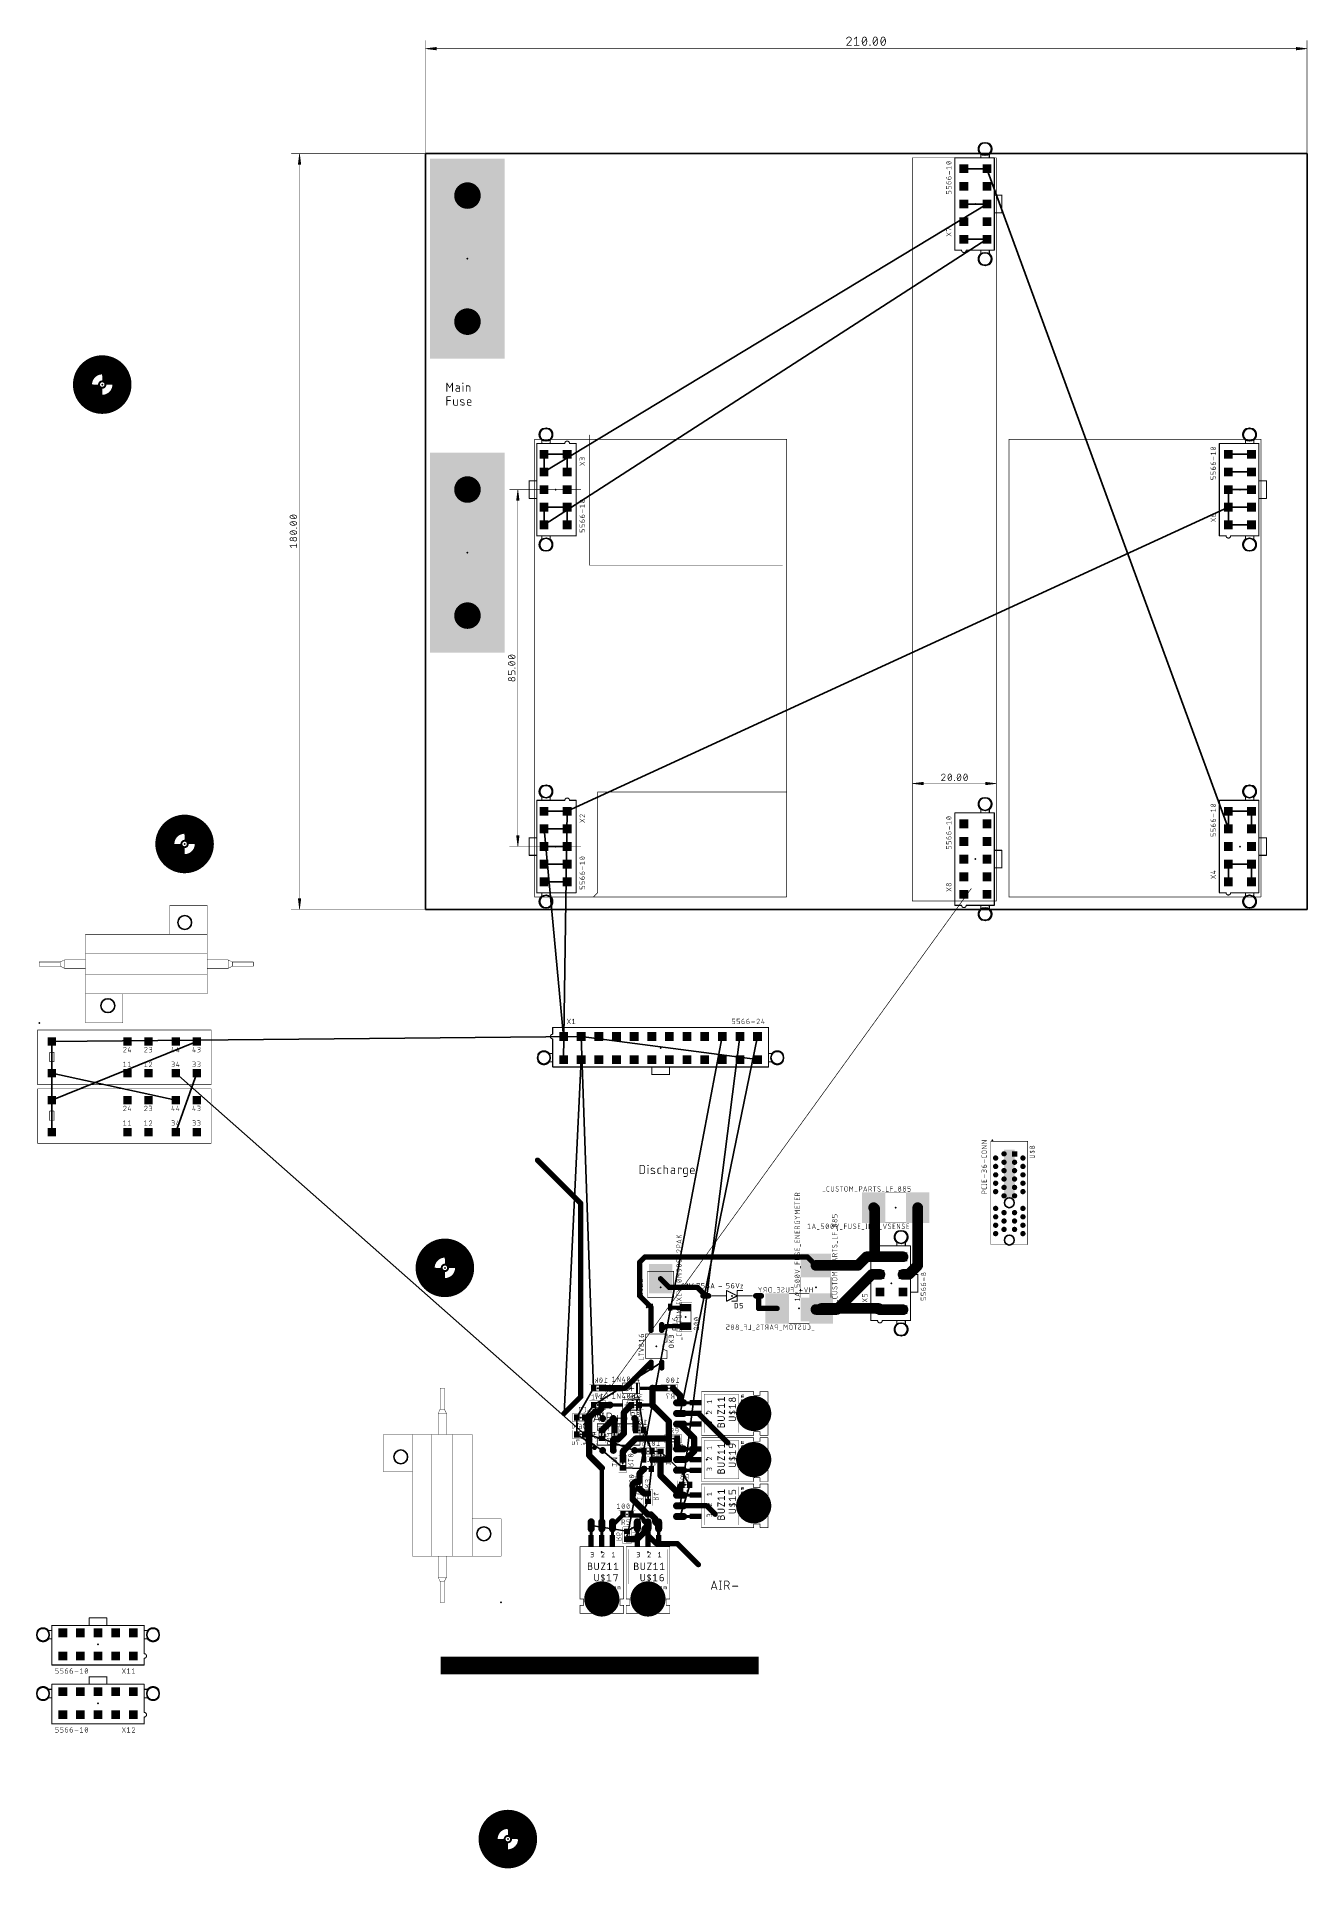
# Model space of a CAD drawing. Extents: x -93 to 210, y -228 to 208.
import ezdxf

# ---------------------------------------------------------------- set-up
doc = ezdxf.new("R2010")
doc.units = 0
for name, color, linetype in [('1', 12, 'CONTINUOUS'), ('121', 253, 'CONTINUOUS'), ('16', 132, 'CONTINUOUS'), ('17', 110, 'CONTINUOUS'), ('19', 53, 'CONTINUOUS'), ('20', 31, 'CONTINUOUS'), ('21', 253, 'CONTINUOUS'), ('22', 253, 'CONTINUOUS'), ('23', 53, 'CONTINUOUS'), ('24', 53, 'CONTINUOUS'), ('25', 253, 'CONTINUOUS'), ('26', 253, 'CONTINUOUS'), ('27', 253, 'CONTINUOUS'), ('28', 253, 'CONTINUOUS'), ('39', 12, 'CONTINUOUS'), ('40', 132, 'CONTINUOUS'), ('41', 12, 'CONTINUOUS'), ('42', 132, 'CONTINUOUS'), ('43', 110, 'CONTINUOUS'), ('51', 253, 'CONTINUOUS'), ('52', 253, 'CONTINUOUS')]:
    doc.layers.add(name, color=color, linetype=linetype)

# ---------------------------------------------------------------- blocks, each defined once
blk = doc.blocks.new('RECT')
blk.add_solid([(-0.5, -0.5), (0.5, -0.5), (-0.5, 0.5), (0.5, 0.5)])
blk = doc.blocks.new('ROUNDP')
at = {"const_width": 0.5}
blk.add_lwpolyline([(0, -0.25, 1), (0, 0.25, 1), (0, -0.25)], format="xyb", dxfattribs=at)
blk = doc.blocks.new('LONGP100')
at = {"const_width": 1}
blk.add_lwpolyline([(-0.5, 0), (0.5, 0)], dxfattribs=at)
at = {"const_width": 0.5}
for points in [[(-0.5, 0.25, 1), (-0.5, -0.25)], [(0.5, -0.25, 1), (0.5, 0.25)]]:
    blk.add_lwpolyline(points, format="xyb", dxfattribs=at)
blk = doc.blocks.new('OFFSETP100')
at = {"const_width": 1}
blk.add_lwpolyline([(0, 0), (1, 0)], dxfattribs=at)
at = {"const_width": 0.5}
for points in [[(0, 0.25, 1), (0, -0.25)], [(1, -0.25, 1), (1, 0.25)]]:
    blk.add_lwpolyline(points, format="xyb", dxfattribs=at)
blk = doc.blocks.new('SQUAREP')
blk.add_solid([(-0.5, -0.5), (0.5, -0.5), (-0.5, 0.5), (0.5, 0.5)])

msp = doc.modelspace()

# ---------------------------------------------------------------- linework, layer by layer
at = {"layer": '1'}
for points, const_width in [([(0, 180), (0, 206.95)], 0.13), ([(0.065, 205), (2.6, 205.3192)], 0.13), ([(0.065, 205), (2.6, 205.26)], 0.13), ([(0.065, 205), (2.6, 205.13)], 0.13), ([(209.935, 205), (0.065, 205)], 0.13), ([(2.6, 204.6808), (0.065, 205)], 0.13), ([(2.6, 204.87), (0.065, 205)], 0.13), ([(2.6, 204.74), (0.065, 205)], 0.13), ([(2.6, 205.3192), (2.6, 204.6808)], 0.13), ([(101.2522, 206.8798), (100.3046, 205.765)], 0.1778), ([(100.3046, 205.765), (101.4194, 205.765)], 0.1778), ([(102.1585, 207.3257), (102.7159, 207.7716)], 0.1778), ([(102.1585, 205.765), (103.2732, 205.765)], 0.1778), ([(102.7159, 207.7716), (102.7159, 205.765)], 0.1778), ([(104.1238, 206.2109), (105.0156, 207.3257)], 0.1778), ([(105.8116, 205.765), (105.8116, 205.8765)], 0.1778), ([(105.8116, 205.8765), (105.9231, 205.8765)], 0.1778), ([(105.9231, 205.765), (105.8116, 205.765)], 0.1778), ([(105.9231, 205.8765), (105.9231, 205.765)], 0.1778), ([(106.7191, 206.2109), (107.611, 207.3257)], 0.1778), ([(108.573, 206.2109), (109.4648, 207.3257)], 0.1778), ([(209.935, 205), (207.4, 205.3192)], 0.13), ([(207.4, 205.3192), (207.4, 204.6808)], 0.13), ([(209.935, 205), (207.4, 205.26)], 0.13), ([(209.935, 205), (207.4, 205.13)], 0.13), ([(207.4, 204.6808), (209.935, 205)], 0.13), ([(207.4, 204.87), (209.935, 205)], 0.13), ([(207.4, 204.74), (209.935, 205)], 0.13), ([(210, 180), (210, 206.95)], 0.13), ([(0, 180), (-31.95, 180)], 0.13), ([(-30, 179.935), (-30.3192, 177.4)], 0.13), ([(-30, 179.935), (-30.26, 177.4)], 0.13), ([(-30, 179.935), (-30.13, 177.4)], 0.13), ([(-30, 179.935), (-30, 0.065)], 0.13), ([(-29.6808, 177.4), (-30, 179.935)], 0.13), ([(-29.87, 177.4), (-30, 179.935)], 0.13), ([(-29.74, 177.4), (-30, 179.935)], 0.13), ([(-30.3192, 177.4), (-29.6808, 177.4)], 0.13), ([(37, 100), (20.05, 100)], 0.13), ([(22, 99.935), (21.6808, 97.4)], 0.13), ([(21.6808, 97.4), (22.3192, 97.4)], 0.13), ([(22, 99.935), (21.74, 97.4)], 0.13), ([(22, 99.935), (21.87, 97.4)], 0.13), ([(22, 15.065), (22, 99.935)], 0.13), ([(22.3192, 97.4), (22, 99.935)], 0.13), ([(22.13, 97.4), (22, 99.935)], 0.13), ([(22.26, 97.4), (22, 99.935)], 0.13), ([(-31.0119, 93.1436), (-31.9151, 93.8661)], 0.1524), ([(-31.0119, 91.5805), (-31.9151, 92.303)], 0.1524), ([(-31.0119, 89.3921), (-31.9151, 90.1146)], 0.1524), ([(-30.741, 90.8024), (-30.741, 90.8927)], 0.1524), ([(-30.741, 90.8927), (-30.6507, 90.8927)], 0.1524), ([(-30.6507, 90.8024), (-30.741, 90.8024)], 0.1524), ([(-30.6507, 90.8927), (-30.6507, 90.8024)], 0.1524), ([(-31.9151, 86.1756), (-32.2763, 86.6271)], 0.1524), ([(-32.2763, 86.6271), (-30.6507, 86.6271)], 0.1524), ([(-30.6507, 86.1756), (-30.6507, 87.0787)], 0.1524), ([(19.7237, 55.9483), (19.7237, 56.8514)], 0.1524), ([(20.9881, 59.7901), (20.0849, 60.5126)], 0.1524), ([(20.9881, 58.227), (20.0849, 58.9495)], 0.1524), ([(20.9881, 56.8514), (20.8074, 56.8514)], 0.1524), ([(21.259, 57.4489), (21.259, 57.5392)], 0.1524), ([(21.259, 57.5392), (21.3493, 57.5392)], 0.1524), ([(21.3493, 57.4489), (21.259, 57.4489)], 0.1524), ([(21.3493, 57.5392), (21.3493, 57.4489)], 0.1524), ([(20.4462, 55.9483), (19.7237, 55.9483)], 0.1524), ([(20.4462, 56.4902), (20.4462, 55.9483)], 0.1524), ([(21.3493, 55.9483), (21.3493, 56.4902)], 0.1524), ([(116, 2), (116, 31.95)], 0.13), ([(123.6528, 31.5538), (122.8852, 30.6507)], 0.1524), ([(122.8852, 30.6507), (123.7883, 30.6507)], 0.1524), ([(124.5386, 31.0119), (125.2611, 31.9151)], 0.1524), ([(125.9489, 30.6507), (125.9489, 30.741)], 0.1524), ([(125.9489, 30.741), (126.0392, 30.741)], 0.1524), ([(126.0392, 30.6507), (125.9489, 30.6507)], 0.1524), ([(126.0392, 30.741), (126.0392, 30.6507)], 0.1524), ([(126.727, 31.0119), (127.4495, 31.9151)], 0.1524), ([(128.2901, 31.0119), (129.0126, 31.9151)], 0.1524), ([(136, 2), (136, 31.95)], 0.13), ([(116.065, 30), (118.6, 30.3192)], 0.13), ([(116.065, 30), (118.6, 30.26)], 0.13), ([(116.065, 30), (118.6, 30.13)], 0.13), ([(135.935, 30), (116.065, 30)], 0.13), ([(118.6, 29.6808), (116.065, 30)], 0.13), ([(118.6, 29.87), (116.065, 30)], 0.13), ([(118.6, 29.74), (116.065, 30)], 0.13), ([(118.6, 30.3192), (118.6, 29.6808)], 0.13), ([(135.935, 30), (133.4, 30.3192)], 0.13), ([(133.4, 30.3192), (133.4, 29.6808)], 0.13), ([(135.935, 30), (133.4, 30.26)], 0.13), ([(135.935, 30), (133.4, 30.13)], 0.13), ([(133.4, 29.6808), (135.935, 30)], 0.13), ([(133.4, 29.87), (135.935, 30)], 0.13), ([(133.4, 29.74), (135.935, 30)], 0.13), ([(22, 15.065), (21.6808, 17.6)], 0.13), ([(21.6808, 17.6), (22.3192, 17.6)], 0.13), ([(22, 15.065), (21.74, 17.6)], 0.13), ([(22, 15.065), (21.87, 17.6)], 0.13), ([(22.3192, 17.6), (22, 15.065)], 0.13), ([(22.13, 17.6), (22, 15.065)], 0.13), ([(22.26, 17.6), (22, 15.065)], 0.13), ([(37, 15), (20.05, 15)], 0.13), ([(0, 0), (-31.95, 0)], 0.13), ([(-30, 0.065), (-30.3192, 2.6)], 0.13), ([(-30.3192, 2.6), (-29.6808, 2.6)], 0.13), ([(-30, 0.065), (-30.26, 2.6)], 0.13), ([(-30, 0.065), (-30.13, 2.6)], 0.13), ([(-29.6808, 2.6), (-30, 0.065)], 0.13), ([(-29.87, 2.6), (-30, 0.065)], 0.13), ([(-29.74, 2.6), (-30, 0.065)], 0.13), ([(26.69, -59.69), (37, -70)], 1.27), ([(37, -70), (37, -116)], 1.27), ([(107, -71.25), (106.75, -71)], 2.54), ([(117.25, -71), (117.25, -84.75)], 2.54), ([(107, -82.7), (107, -71.25)], 2.54), ([(52.25, -82.75), (51, -84)], 1.27), ([(91, -82.75), (52.25, -82.75)], 1.27), ([(93, -84.75), (91, -82.75)], 1.27), ([(105.05, -82.7), (103, -84.75)], 2.54), ([(107, -82.7), (105.05, -82.7)], 2.54), ([(108.25, -82.7), (107, -82.7)], 2.54), ([(113.75, -82.7), (108.25, -82.7)], 2.54), ([(51, -84), (51, -91.9841)], 1.27), ([(103, -84.75), (93, -84.75)], 2.54), ([(98, -95.25), (106.35, -86.9)], 2.54), ([(106.35, -86.9), (108.25, -86.9)], 2.54), ([(115.1, -86.9), (113.75, -86.9)], 2.54), ([(117.25, -84.75), (115.1, -86.9)], 2.54), ([(51, -91.9841), (53.72, -94.7041)], 1.27), ([(58.0626, -90), (56, -87.9374)], 1.27), ([(64.777, -90), (58.0626, -90)], 1.27), ([(66.777, -92), (64.777, -90)], 1.27), ([(53.72, -94.7041), (53.72, -100.18)], 1.27), ([(58.3759, -94.8), (58.28, -94.7041)], 1), ([(62, -94.8), (58.3759, -94.8)], 1), ([(93, -95.25), (98, -95.25)], 2.54), ([(53.72, -100.18), (53.73, -100.19)], 1.27), ([(56.27, -100.19), (57.26, -99.2)], 1), ([(57.26, -99.2), (62, -99.2)], 1), ([(53.73, -107.81), (47.54, -114)], 1.27), ([(46.54, -114), (43.92, -114)], 1.5), ([(47.54, -114), (43.92, -114)], 1.27), ([(37, -116), (33, -120)], 1.27), ([(43.92, -118), (41.95, -118)], 1.5), ([(41.95, -118.7762), (41.95, -118)], 1.5), ([(39, -121), (40.3476, -119.6524)], 1.5), ([(39, -130), (39, -121)], 1.5), ([(40.3476, -119.6524), (41.0738, -119.6524)], 1.5), ([(41.0738, -119.6524), (41.95, -118.7762)], 1.5), ([(42, -124.05), (44.73, -121.32)], 1.5), ([(44.73, -121.32), (44.73, -121.19)], 1.5), ([(60.65, -122.54), (64, -125.89)], 1.5), ([(65, -120), (60.65, -120)], 1.27), ([(72, -127), (65, -120)], 1.27), ([(50.08, -126), (47.27, -128.81)], 1.5), ([(58.05, -126), (50.08, -126)], 1.5), ([(59.95, -127.76), (59.95, -126)], 1.5), ([(64, -125.89), (64, -129)], 1.5), ([(42, -133), (39, -130)], 1.5), ([(60.65, -128.46), (59.95, -127.76)], 1.5), ([(62, -131), (60.65, -131)], 1.5), ([(64, -129), (62, -131)], 1.5), ([(42, -146.65), (42, -133)], 1.016), ([(44.54, -146.65), (47.05, -144.14)], 1.016), ([(47.05, -144.14), (47.05, -144)], 1.016), ([(48.95, -144), (49.2632, -144.3132)], 1.016), ([(49.2632, -144.3132), (51.0807, -144.3132)], 1.016), ([(51.0807, -144.3132), (51.9586, -145.1911)], 1.016), ([(67, -142), (60.65, -142)], 1.27), ([(69, -144), (67, -142)], 1.27), ([(51.9586, -145.1911), (51.9586, -145.6086)], 1.016), ([(51.9586, -145.6086), (53, -146.65)], 1.016), ([(53, -149), (53, -146.65)], 1.27), ([(55, -151), (53, -149)], 1.27), ([(60, -151), (55, -151)], 1.27), ([(65, -156), (60, -151)], 1.27)]:
    msp.add_lwpolyline(points, dxfattribs=dict(at, const_width=const_width))
for points, const_width in [([(0.0325, 206.95, 1), (-0.0325, 206.95)], 0.065), ([(0.065, 205.0325, 1), (0.065, 204.9675)], 0.065), ([(0.0691, 205.0322, 1), (0.0609, 204.9678)], 0.065), ([(0.0633, 205.0325, 1), (0.0667, 204.9675)], 0.065), ([(0.0667, 205.0325, 1), (0.0633, 204.9675)], 0.065), ([(0.0683, 205.0323, 1), (0.0617, 204.9677)], 0.065), ([(0.0617, 205.0323, 1), (0.0683, 204.9677)], 0.065), ([(0.0609, 205.0322, 1), (0.0691, 204.9678)], 0.065), ([(2.6325, 205.3192, 1), (2.5675, 205.3192)], 0.065), ([(2.6041, 205.287, 1), (2.5959, 205.3515)], 0.065), ([(2.6033, 205.2277, 1), (2.5967, 205.2923)], 0.065), ([(2.6017, 205.0975, 1), (2.5983, 205.1625)], 0.065), ([(100.9178, 207.7716, 0.3252), (100.3046, 207.3257)], 0.1778), ([(100.2623, 207.3394, 1), (100.3469, 207.312)], 0.0889), ([(100.3046, 205.8095, 1), (100.3046, 205.7206)], 0.0889), ([(100.2708, 205.7938, 1), (100.3385, 205.7362)], 0.0889), ([(100.9178, 207.8161, 1), (100.9178, 207.7271)], 0.0889), ([(101.4194, 207.27, 0.4142), (100.9178, 207.7716)], 0.1778), ([(100.9178, 207.7272, 1), (100.9178, 207.816)], 0.0889), ([(101.2215, 206.912, 1), (101.2828, 206.8476)], 0.0889), ([(101.2522, 206.8798, 0.2053), (101.4194, 207.27)], 0.1778), ([(101.2861, 206.851, 1), (101.2183, 206.9086)], 0.0889), ([(101.4639, 207.2699, 1), (101.375, 207.27)], 0.0889), ([(101.375, 207.27, 1), (101.4639, 207.27)], 0.0889), ([(101.4194, 205.7206, 1), (101.4194, 205.8095)], 0.0889), ([(102.1307, 207.3604, 1), (102.1862, 207.291)], 0.0889), ([(102.1585, 205.8095, 1), (102.1585, 205.7206)], 0.0889), ([(102.7603, 207.7716, 1), (102.6714, 207.7716)], 0.0889), ([(102.6714, 205.765, 1), (102.7603, 205.765)], 0.0889), ([(102.7436, 207.7369, 1), (102.6881, 207.8063)], 0.0889), ([(103.2732, 205.7206, 1), (103.2732, 205.8095)], 0.0889), ([(104.0567, 206.7683, 1), (103.9678, 206.7683)], 0.0889), ([(103.9678, 206.7683, 1), (104.0567, 206.7683)], 0.0889), ([(104.1795, 207.4929, 0.1139), (104.0123, 206.7683)], 0.1778), ([(104.0123, 206.7683, 0.1139), (104.1795, 206.0437)], 0.1778), ([(104.0891, 206.2387, 1), (104.1585, 206.1831)], 0.0889), ([(104.5697, 207.7716, 0.3205), (104.1795, 207.4929)], 0.1778), ([(104.1795, 206.0437, 0.3205), (104.5697, 205.765)], 0.1778), ([(104.1375, 207.5073, 1), (104.2216, 207.4785)], 0.0889), ([(104.2216, 206.0581, 1), (104.1375, 206.0293)], 0.0889), ([(104.2195, 207.4734, 1), (104.1396, 207.5124)], 0.0889), ([(104.1396, 206.0242, 1), (104.2195, 206.0632)], 0.0889), ([(104.9599, 207.4929, 0.3205), (104.5697, 207.7716)], 0.1778), ([(104.5697, 205.765, 0.3205), (104.9599, 206.0437)], 0.1778), ([(104.5697, 205.8094, 1), (104.5697, 205.7206)], 0.0889), ([(104.5697, 207.816, 1), (104.5697, 207.7272)], 0.0889), ([(104.5697, 207.7272, 1), (104.5697, 207.816)], 0.0889), ([(104.5697, 205.7206, 1), (104.5697, 205.8094)], 0.0889), ([(104.9998, 207.5124, 1), (104.9199, 207.4734)], 0.0889), ([(104.9199, 206.0632, 1), (104.9998, 206.0242)], 0.0889), ([(105.1271, 206.7683, 0.1139), (104.9599, 207.4929)], 0.1778), ([(104.9599, 206.0437, 0.1139), (105.1271, 206.7683)], 0.1778), ([(104.9178, 207.4785, 1), (105.0019, 207.5073)], 0.0889), ([(105.0019, 206.0293, 1), (104.9178, 206.0581)], 0.0889), ([(105.0503, 207.2979, 1), (104.9809, 207.3535)], 0.0889), ([(105.1715, 206.7683, 1), (105.0826, 206.7683)], 0.0889), ([(105.0826, 206.7683, 1), (105.1715, 206.7683)], 0.0889), ([(105.8116, 205.9209, 1), (105.8116, 205.832)], 0.0889), ([(105.8116, 205.8095, 1), (105.8116, 205.7206)], 0.0889), ([(105.8561, 205.8765, 1), (105.7672, 205.8765)], 0.0889), ([(105.7672, 205.765, 1), (105.8561, 205.765)], 0.0889), ([(105.9676, 205.8765, 1), (105.8787, 205.8765)], 0.0889), ([(105.8787, 205.765, 1), (105.9676, 205.765)], 0.0889), ([(105.9231, 205.832, 1), (105.9231, 205.9209)], 0.0889), ([(105.9231, 205.7206, 1), (105.9231, 205.8095)], 0.0889), ([(106.6521, 206.7683, 1), (106.5632, 206.7683)], 0.0889), ([(106.5632, 206.7683, 1), (106.6521, 206.7683)], 0.0889), ([(106.7749, 207.4929, 0.1139), (106.6077, 206.7683)], 0.1778), ([(106.6077, 206.7683, 0.1139), (106.7749, 206.0437)], 0.1778), ([(106.6844, 206.2387, 1), (106.7538, 206.1831)], 0.0889), ([(107.165, 207.7716, 0.3205), (106.7749, 207.4929)], 0.1778), ([(106.7328, 207.5073, 1), (106.8169, 207.4785)], 0.0889), ([(106.7749, 206.0437, 0.3205), (107.165, 205.765)], 0.1778), ([(106.8169, 206.0581, 1), (106.7328, 206.0293)], 0.0889), ([(106.8148, 207.4734, 1), (106.7349, 207.5124)], 0.0889), ([(106.7349, 206.0242, 1), (106.8148, 206.0632)], 0.0889), ([(107.5552, 207.4929, 0.3205), (107.165, 207.7716)], 0.1778), ([(107.165, 205.765, 0.3205), (107.5552, 206.0437)], 0.1778), ([(107.165, 205.8094, 1), (107.165, 205.7206)], 0.0889), ([(107.165, 207.816, 1), (107.165, 207.7272)], 0.0889), ([(107.165, 207.7272, 1), (107.165, 207.816)], 0.0889), ([(107.165, 205.7206, 1), (107.165, 205.8094)], 0.0889), ([(107.7224, 206.7683, 0.1139), (107.5552, 207.4929)], 0.1778), ([(107.5952, 207.5124, 1), (107.5153, 207.4734)], 0.0889), ([(107.5552, 206.0437, 0.1139), (107.7224, 206.7683)], 0.1778), ([(107.5153, 206.0632, 1), (107.5952, 206.0242)], 0.0889), ([(107.5132, 207.4785, 1), (107.5973, 207.5073)], 0.0889), ([(107.5973, 206.0293, 1), (107.5132, 206.0581)], 0.0889), ([(107.6457, 207.2979, 1), (107.5762, 207.3535)], 0.0889), ([(107.7669, 206.7683, 1), (107.678, 206.7683)], 0.0889), ([(107.678, 206.7683, 1), (107.7669, 206.7683)], 0.0889), ([(108.6287, 207.4929, 0.1139), (108.4615, 206.7683)], 0.1778), ([(108.4615, 206.7683, 0.1139), (108.6287, 206.0437)], 0.1778), ([(108.5059, 206.7683, 1), (108.417, 206.7683)], 0.0889), ([(108.417, 206.7683, 1), (108.5059, 206.7683)], 0.0889), ([(108.5383, 206.2387, 1), (108.6077, 206.1831)], 0.0889), ([(109.0189, 207.7716, 0.3205), (108.6287, 207.4929)], 0.1778), ([(108.6287, 206.0437, 0.3205), (109.0189, 205.765)], 0.1778), ([(108.5867, 207.5073, 1), (108.6707, 207.4785)], 0.0889), ([(108.6708, 206.0581, 1), (108.5867, 206.0293)], 0.0889), ([(108.6687, 207.4734, 1), (108.5887, 207.5124)], 0.0889), ([(108.5887, 206.0242, 1), (108.6687, 206.0632)], 0.0889), ([(109.409, 207.4929, 0.3205), (109.0189, 207.7716)], 0.1778), ([(109.0189, 205.765, 0.3205), (109.409, 206.0437)], 0.1778), ([(109.0189, 205.8094, 1), (109.0189, 205.7206)], 0.0889), ([(109.0189, 207.816, 1), (109.0189, 207.7272)], 0.0889), ([(109.0189, 207.7272, 1), (109.0189, 207.816)], 0.0889), ([(109.0189, 205.7206, 1), (109.0189, 205.8094)], 0.0889), ([(109.5763, 206.7683, 0.1139), (109.409, 207.4929)], 0.1778), ([(109.449, 207.5124, 1), (109.3691, 207.4734)], 0.0889), ([(109.409, 206.0437, 0.1139), (109.5763, 206.7683)], 0.1778), ([(109.3691, 206.0632, 1), (109.449, 206.0242)], 0.0889), ([(109.367, 207.4785, 1), (109.4511, 207.5073)], 0.0889), ([(109.4511, 206.0293, 1), (109.367, 206.0581)], 0.0889), ([(109.4995, 207.2979, 1), (109.4301, 207.3535)], 0.0889), ([(109.6207, 206.7683, 1), (109.5318, 206.7683)], 0.0889), ([(109.5318, 206.7683, 1), (109.6207, 206.7683)], 0.0889), ([(207.4041, 205.3515, 1), (207.3959, 205.287)], 0.065), ([(207.4325, 205.3192, 1), (207.3675, 205.3192)], 0.065), ([(207.4033, 205.2923, 1), (207.3967, 205.2277)], 0.065), ([(207.4017, 205.1625, 1), (207.3983, 205.0975)], 0.065), ([(209.9391, 204.9678, 1), (209.9309, 205.0322)], 0.065), ([(209.9309, 204.9678, 1), (209.9391, 205.0322)], 0.065), ([(209.9383, 204.9677, 1), (209.9317, 205.0323)], 0.065), ([(209.9317, 204.9677, 1), (209.9383, 205.0323)], 0.065), ([(209.9333, 204.9675, 1), (209.9367, 205.0325)], 0.065), ([(209.9367, 204.9675, 1), (209.9333, 205.0325)], 0.065), ([(209.935, 204.9675, 1), (209.935, 205.0325)], 0.065), ([(210.0325, 206.95, 1), (209.9675, 206.95)], 0.065), ([(2.5675, 204.6808, 1), (2.6325, 204.6808)], 0.065), ([(2.5959, 204.6485, 1), (2.6041, 204.713)], 0.065), ([(2.5967, 204.7077, 1), (2.6033, 204.7723)], 0.065), ([(2.5983, 204.8375, 1), (2.6017, 204.9025)], 0.065), ([(207.3983, 204.9025, 1), (207.4017, 204.8375)], 0.065), ([(207.3967, 204.7723, 1), (207.4033, 204.7077)], 0.065), ([(207.3959, 204.713, 1), (207.4041, 204.6485)], 0.065), ([(207.3675, 204.6808, 1), (207.4325, 204.6808)], 0.065), ([(-31.95, 180.0325, 1), (-31.95, 179.9675)], 0.065), ([(-29.9675, 179.935, 1), (-30.0325, 179.935)], 0.065), ([(-29.9678, 179.9391, 1), (-30.0322, 179.9309)], 0.065), ([(-29.9675, 179.9333, 1), (-30.0325, 179.9367)], 0.065), ([(-29.9675, 179.9367, 1), (-30.0325, 179.9333)], 0.065), ([(-29.9677, 179.9383, 1), (-30.0323, 179.9317)], 0.065), ([(-29.9677, 179.9317, 1), (-30.0323, 179.9383)], 0.065), ([(-29.9678, 179.9309, 1), (-30.0322, 179.9391)], 0.065), ([(-0.0325, 180, 1), (0.0325, 180)], 0.065), ([(0, 179.9675, 1), (0, 180.0325)], 0.065), ([(209.9675, 180, 1), (210.0325, 180)], 0.065), ([(-30.3515, 177.4041, 1), (-30.287, 177.3959)], 0.065), ([(-30.3192, 177.4325, 1), (-30.3192, 177.3675)], 0.065), ([(-30.2923, 177.4033, 1), (-30.2277, 177.3967)], 0.065), ([(-30.1625, 177.4017, 1), (-30.0975, 177.3983)], 0.065), ([(-29.9025, 177.3983, 1), (-29.8375, 177.4017)], 0.065), ([(-29.7723, 177.3967, 1), (-29.7077, 177.4033)], 0.065), ([(-29.713, 177.3959, 1), (-29.6485, 177.4041)], 0.065), ([(-29.6808, 177.3675, 1), (-29.6808, 177.4325)], 0.065), ([(20.05, 100.0325, 1), (20.05, 99.9675)], 0.065), ([(21.6485, 97.4041, 1), (21.713, 97.3959)], 0.065), ([(21.6808, 97.4325, 1), (21.6808, 97.3675)], 0.065), ([(21.7077, 97.4033, 1), (21.7723, 97.3967)], 0.065), ([(21.8375, 97.4017, 1), (21.9025, 97.3983)], 0.065), ([(22.0325, 99.935, 1), (21.9675, 99.935)], 0.065), ([(22.0322, 99.9391, 1), (21.9678, 99.9309)], 0.065), ([(22.0325, 99.9333, 1), (21.9675, 99.9367)], 0.065), ([(22.0325, 99.9367, 1), (21.9675, 99.9333)], 0.065), ([(22.0323, 99.9383, 1), (21.9677, 99.9317)], 0.065), ([(22.0323, 99.9317, 1), (21.9677, 99.9383)], 0.065), ([(22.0322, 99.9309, 1), (21.9678, 99.9391)], 0.065), ([(22.0975, 97.3983, 1), (22.1625, 97.4017)], 0.065), ([(22.2277, 97.3967, 1), (22.2923, 97.4033)], 0.065), ([(22.287, 97.3959, 1), (22.3515, 97.4041)], 0.065), ([(22.3192, 97.3675, 1), (22.3192, 97.4325)], 0.065), ([(37, 99.9675, 1), (37, 100.0325)], 0.065), ([(-32.0505, 93.821, 0.3205), (-32.2763, 93.5049)], 0.1524), ([(-32.2763, 93.5049, 0.3205), (-32.0505, 93.1888)], 0.1524), ([(-32.2382, 93.5049, 1), (-32.3144, 93.5049)], 0.0762), ([(-32.3144, 93.5049, 1), (-32.2382, 93.5049)], 0.0762), ([(-32.0505, 92.2579, 0.3205), (-32.2763, 91.9418)], 0.1524), ([(-32.2763, 91.9418, 0.3205), (-32.0505, 91.6257)], 0.1524), ([(-32.2382, 91.9418, 1), (-32.3144, 91.9418)], 0.0762), ([(-32.3144, 91.9418, 1), (-32.2382, 91.9418)], 0.0762), ([(-31.4635, 93.9564, 0.1139), (-32.0505, 93.821)], 0.1524), ([(-32.0672, 93.8552, 1), (-32.0338, 93.7867)], 0.0762), ([(-32.0505, 93.1888, 0.1139), (-31.4635, 93.0533)], 0.1524), ([(-32.0338, 93.223, 1), (-32.0672, 93.1545)], 0.0762), ([(-31.4635, 92.3933, 0.1139), (-32.0505, 92.2579)], 0.1524), ([(-32.0672, 92.2921, 1), (-32.0338, 92.2236)], 0.0762), ([(-32.0505, 91.6257, 0.1139), (-31.4635, 91.4902)], 0.1524), ([(-32.0338, 91.6599, 1), (-32.0672, 91.5914)], 0.0762), ([(-32.0382, 93.7849, 1), (-32.0629, 93.857)], 0.0762), ([(-32.0629, 93.1528, 1), (-32.0382, 93.2248)], 0.0762), ([(-32.0382, 92.2218, 1), (-32.0629, 92.2939)], 0.0762), ([(-32.0629, 91.5896, 1), (-32.0382, 91.6617)], 0.0762), ([(-31.8913, 93.8959, 1), (-31.9389, 93.8364)], 0.0762), ([(-31.8913, 92.3328, 1), (-31.9389, 92.2733)], 0.0762), ([(-30.8765, 93.821, 0.1139), (-31.4635, 93.9564)], 0.1524), ([(-31.4635, 93.9945, 1), (-31.4635, 93.9183)], 0.0762), ([(-31.4635, 93.0533, 0.1139), (-30.8765, 93.1888)], 0.1524), ([(-31.4635, 93.0914, 1), (-31.4635, 93.0152)], 0.0762), ([(-30.8765, 92.2579, 0.1139), (-31.4635, 92.3933)], 0.1524), ([(-31.4635, 92.4314, 1), (-31.4635, 92.3552)], 0.0762), ([(-31.4635, 91.4902, 0.1139), (-30.8765, 91.6257)], 0.1524), ([(-31.4635, 93.9183, 1), (-31.4635, 93.9945)], 0.0762), ([(-31.4635, 93.0152, 1), (-31.4635, 93.0914)], 0.0762), ([(-31.4635, 92.3552, 1), (-31.4635, 92.4314)], 0.0762), ([(-31.0357, 93.1139, 1), (-30.9881, 93.1734)], 0.0762), ([(-31.0357, 91.5508, 1), (-30.9881, 91.6103)], 0.0762), ([(-30.6507, 93.5049, 0.3205), (-30.8765, 93.821)], 0.1524), ([(-30.8641, 93.857, 1), (-30.8888, 93.7849)], 0.0762), ([(-30.8765, 93.1888, 0.3205), (-30.6507, 93.5049)], 0.1524), ([(-30.6507, 91.9418, 0.3205), (-30.8765, 92.2579)], 0.1524), ([(-30.8641, 92.2939, 1), (-30.8888, 92.2218)], 0.0762), ([(-30.8765, 91.6257, 0.3205), (-30.6507, 91.9418)], 0.1524), ([(-30.8888, 91.6617, 1), (-30.8641, 91.5896)], 0.0762), ([(-30.8888, 93.2248, 1), (-30.8641, 93.1528)], 0.0762), ([(-30.8932, 93.7867, 1), (-30.8598, 93.8552)], 0.0762), ([(-30.8598, 93.1545, 1), (-30.8932, 93.223)], 0.0762), ([(-30.8932, 92.2236, 1), (-30.8598, 92.2921)], 0.0762), ([(-30.8598, 91.5914, 1), (-30.8932, 91.6599)], 0.0762), ([(-30.6126, 93.5049, 1), (-30.6888, 93.5049)], 0.0762), ([(-30.6888, 93.5049, 1), (-30.6126, 93.5049)], 0.0762), ([(-30.6126, 91.9418, 1), (-30.6888, 91.9418)], 0.0762), ([(-30.6888, 91.9418, 1), (-30.6126, 91.9418)], 0.0762), ([(-31.9151, 88.5515, 1), (-31.9151, 87.829)], 0.1524), ([(-32.0505, 90.0695, 0.3205), (-32.2763, 89.7534)], 0.1524), ([(-32.2763, 89.7534, 0.3205), (-32.0505, 89.4373)], 0.1524), ([(-32.2382, 89.7534, 1), (-32.3144, 89.7534)], 0.0762), ([(-32.3144, 89.7534, 1), (-32.2382, 89.7534)], 0.0762), ([(-31.4635, 90.2049, 0.1139), (-32.0505, 90.0695)], 0.1524), ([(-32.0672, 90.1037, 1), (-32.0338, 90.0352)], 0.0762), ([(-32.0338, 89.4716, 1), (-32.0672, 89.4031)], 0.0762), ([(-32.0505, 89.4373, 0.1139), (-31.4635, 89.3018)], 0.1524), ([(-32.0382, 90.0334, 1), (-32.0629, 90.1055)], 0.0762), ([(-32.0629, 89.4013, 1), (-32.0382, 89.4733)], 0.0762), ([(-31.8913, 90.1444, 1), (-31.9389, 90.0849)], 0.0762), ([(-31.9151, 87.829, 1), (-31.9151, 88.5515)], 0.1524), ([(-31.9151, 88.5896, 1), (-31.9151, 88.5134)], 0.0762), ([(-31.9151, 87.8671, 1), (-31.9151, 87.7909)], 0.0762), ([(-31.9151, 88.5134, 1), (-31.9151, 88.5896)], 0.0762), ([(-31.9151, 87.7909, 1), (-31.9151, 87.8671)], 0.0762), ([(-31.1023, 88.6418, 1), (-31.1023, 87.7387)], 0.1524), ([(-31.4635, 91.5283, 1), (-31.4635, 91.4521)], 0.0762), ([(-30.8765, 90.0695, 0.1139), (-31.4635, 90.2049)], 0.1524), ([(-31.4635, 90.243, 1), (-31.4635, 90.1668)], 0.0762), ([(-31.4635, 89.3018, 0.1139), (-30.8765, 89.4373)], 0.1524), ([(-31.4635, 89.3399, 1), (-31.4635, 89.2637)], 0.0762), ([(-31.4635, 91.4521, 1), (-31.4635, 91.5283)], 0.0762), ([(-31.4635, 90.1668, 1), (-31.4635, 90.243)], 0.0762), ([(-31.4635, 89.2637, 1), (-31.4635, 89.3399)], 0.0762), ([(-31.1023, 87.7387, 1), (-31.1023, 88.6418)], 0.1524), ([(-31.1023, 88.6799, 1), (-31.1023, 88.6037)], 0.0762), ([(-31.1023, 87.7768, 1), (-31.1023, 87.7006)], 0.0762), ([(-31.1023, 88.6037, 1), (-31.1023, 88.6799)], 0.0762), ([(-31.1023, 87.7006, 1), (-31.1023, 87.7768)], 0.0762), ([(-31.0357, 89.3624, 1), (-30.9881, 89.4219)], 0.0762), ([(-30.6507, 89.7534, 0.3205), (-30.8765, 90.0695)], 0.1524), ([(-30.8641, 90.1055, 1), (-30.8888, 90.0334)], 0.0762), ([(-30.8765, 89.4373, 0.3205), (-30.6507, 89.7534)], 0.1524), ([(-30.8888, 89.4733, 1), (-30.8641, 89.4013)], 0.0762), ([(-30.8932, 90.0352, 1), (-30.8598, 90.1037)], 0.0762), ([(-30.8598, 89.4031, 1), (-30.8932, 89.4716)], 0.0762), ([(-30.7029, 90.8927, 1), (-30.7791, 90.8927)], 0.0762), ([(-30.741, 90.9308, 1), (-30.741, 90.8546)], 0.0762), ([(-30.741, 90.8405, 1), (-30.741, 90.7643)], 0.0762), ([(-30.7791, 90.8024, 1), (-30.7029, 90.8024)], 0.0762), ([(-30.6126, 90.8927, 1), (-30.6888, 90.8927)], 0.0762), ([(-30.6888, 90.8024, 1), (-30.6126, 90.8024)], 0.0762), ([(-30.6126, 89.7534, 1), (-30.6888, 89.7534)], 0.0762), ([(-30.6888, 89.7534, 1), (-30.6126, 89.7534)], 0.0762), ([(-30.6507, 90.8546, 1), (-30.6507, 90.9308)], 0.0762), ([(-30.6507, 90.7643, 1), (-30.6507, 90.8405)], 0.0762), ([(-32.2465, 86.6509, 1), (-32.3061, 86.6033)], 0.0762), ([(-32.2763, 86.6652, 1), (-32.2763, 86.589)], 0.0762), ([(-31.9448, 86.1518, 1), (-31.8853, 86.1994)], 0.0762), ([(-30.6126, 87.0787, 1), (-30.6888, 87.0787)], 0.0762), ([(-30.6888, 86.1756, 1), (-30.6126, 86.1756)], 0.0762), ([(-30.6507, 86.589, 1), (-30.6507, 86.6652)], 0.0762), ([(19.9495, 60.4675, 0.3205), (19.7237, 60.1514)], 0.1524), ([(19.7237, 60.1514, 0.3205), (19.9495, 59.8353)], 0.1524), ([(19.7618, 60.1514, 1), (19.6856, 60.1514)], 0.0762), ([(19.6856, 60.1514, 1), (19.7618, 60.1514)], 0.0762), ([(19.9495, 58.9043, 0.3205), (19.7237, 58.5882)], 0.1524), ([(19.7237, 58.5882, 0.3205), (19.9495, 58.2722)], 0.1524), ([(19.7618, 58.5882, 1), (19.6856, 58.5882)], 0.0762), ([(19.6856, 58.5882, 1), (19.7618, 58.5882)], 0.0762), ([(19.7618, 56.8514, 1), (19.6856, 56.8514)], 0.0762), ([(20.5365, 60.6029, 0.1139), (19.9495, 60.4675)], 0.1524), ([(19.9328, 60.5017, 1), (19.9662, 60.4332)], 0.0762), ([(19.9495, 59.8353, 0.1139), (20.5365, 59.6998)], 0.1524), ([(19.9662, 59.8695, 1), (19.9328, 59.801)], 0.0762), ([(20.5365, 59.0398, 0.1139), (19.9495, 58.9043)], 0.1524), ([(19.9328, 58.9386, 1), (19.9662, 58.8701)], 0.0762), ([(19.9495, 58.2722, 0.1139), (20.5365, 58.1367)], 0.1524), ([(19.9662, 58.3064, 1), (19.9328, 58.2379)], 0.0762), ([(19.9618, 60.4314, 1), (19.9371, 60.5035)], 0.0762), ([(19.9371, 59.7992, 1), (19.9618, 59.8713)], 0.0762), ([(19.9618, 58.8683, 1), (19.9371, 58.9404)], 0.0762), ([(19.9371, 58.2361, 1), (19.9618, 58.3082)], 0.0762), ([(20.1087, 60.5424, 1), (20.0611, 60.4829)], 0.0762), ([(20.1087, 58.9792, 1), (20.0611, 58.9197)], 0.0762), ([(20.8074, 56.8514, 0.4142), (20.4462, 56.4902)], 0.1524), ([(21.1235, 60.4675, 0.1139), (20.5365, 60.6029)], 0.1524), ([(20.5365, 60.641, 1), (20.5365, 60.5648)], 0.0762), ([(20.5365, 59.6998, 0.1139), (21.1235, 59.8353)], 0.1524), ([(20.5365, 59.7379, 1), (20.5365, 59.6617)], 0.0762), ([(21.1235, 58.9043, 0.1139), (20.5365, 59.0398)], 0.1524), ([(20.5365, 59.0779, 1), (20.5365, 59.0017)], 0.0762), ([(20.5365, 58.1367, 0.1139), (21.1235, 58.2722)], 0.1524), ([(20.5365, 58.1748, 1), (20.5365, 58.0986)], 0.0762), ([(20.5365, 60.5648, 1), (20.5365, 60.641)], 0.0762), ([(20.5365, 59.6617, 1), (20.5365, 59.7379)], 0.0762), ([(20.5365, 59.0017, 1), (20.5365, 59.0779)], 0.0762), ([(20.5365, 58.0986, 1), (20.5365, 58.1748)], 0.0762), ([(20.8074, 56.8895, 1), (20.8074, 56.8133)], 0.0762), ([(20.8074, 56.8133, 1), (20.8074, 56.8895)], 0.0762), ([(21.3493, 56.4902, 0.4142), (20.9881, 56.8514)], 0.1524), ([(20.9881, 56.8895, 1), (20.9881, 56.8133)], 0.0762), ([(20.9643, 59.7604, 1), (21.0119, 59.8199)], 0.0762), ([(20.9643, 58.1972, 1), (21.0119, 58.2568)], 0.0762), ([(20.9881, 56.8133, 1), (20.9881, 56.8895)], 0.0762), ([(21.3493, 60.1514, 0.3205), (21.1235, 60.4675)], 0.1524), ([(21.1359, 60.5035, 1), (21.1112, 60.4314)], 0.0762), ([(21.1235, 59.8353, 0.3205), (21.3493, 60.1514)], 0.1524), ([(21.1112, 59.8713, 1), (21.1359, 59.7992)], 0.0762), ([(21.1359, 58.9404, 1), (21.1112, 58.8683)], 0.0762), ([(21.3493, 58.5882, 0.3205), (21.1235, 58.9043)], 0.1524), ([(21.1235, 58.2722, 0.3205), (21.3493, 58.5882)], 0.1524), ([(21.1112, 58.3082, 1), (21.1359, 58.2361)], 0.0762), ([(21.1068, 60.4332, 1), (21.1402, 60.5017)], 0.0762), ([(21.1402, 59.801, 1), (21.1068, 59.8695)], 0.0762), ([(21.1068, 58.8701, 1), (21.1402, 58.9386)], 0.0762), ([(21.1402, 58.2379, 1), (21.1068, 58.3064)], 0.0762), ([(21.2971, 57.5392, 1), (21.2209, 57.5392)], 0.0762), ([(21.259, 57.5773, 1), (21.259, 57.5011)], 0.0762), ([(21.259, 57.487, 1), (21.259, 57.4108)], 0.0762), ([(21.2209, 57.4489, 1), (21.2971, 57.4489)], 0.0762), ([(21.3874, 60.1514, 1), (21.3112, 60.1514)], 0.0762), ([(21.3112, 60.1514, 1), (21.3874, 60.1514)], 0.0762), ([(21.3874, 58.5882, 1), (21.3112, 58.5882)], 0.0762), ([(21.3112, 58.5882, 1), (21.3874, 58.5882)], 0.0762), ([(21.3874, 57.5392, 1), (21.3112, 57.5392)], 0.0762), ([(21.3112, 57.4489, 1), (21.3874, 57.4489)], 0.0762), ([(21.3493, 57.5011, 1), (21.3493, 57.5773)], 0.0762), ([(21.3493, 57.4108, 1), (21.3493, 57.487)], 0.0762), ([(20.0849, 55.198, 1), (20.0849, 54.4755)], 0.1524), ([(19.7237, 55.9864, 1), (19.7237, 55.9102)], 0.0762), ([(19.6856, 55.9483, 1), (19.7618, 55.9483)], 0.0762), ([(20.0849, 54.4755, 1), (20.0849, 55.198)], 0.1524), ([(20.0849, 55.2361, 1), (20.0849, 55.1599)], 0.0762), ([(20.0849, 54.5136, 1), (20.0849, 54.4374)], 0.0762), ([(20.0849, 55.1599, 1), (20.0849, 55.2361)], 0.0762), ([(20.0849, 54.4374, 1), (20.0849, 54.5136)], 0.0762), ([(20.8977, 55.2883, 1), (20.8977, 54.3852)], 0.1524), ([(20.4843, 56.4902, 1), (20.4081, 56.4902)], 0.0762), ([(20.4081, 56.4902, 1), (20.4843, 56.4902)], 0.0762), ([(20.4081, 55.9483, 1), (20.4843, 55.9483)], 0.0762), ([(20.4462, 55.9102, 1), (20.4462, 55.9864)], 0.0762), ([(20.8977, 54.3852, 1), (20.8977, 55.2883)], 0.1524), ([(20.8977, 55.3264, 1), (20.8977, 55.2502)], 0.0762), ([(20.8977, 54.4233, 1), (20.8977, 54.3471)], 0.0762), ([(20.8977, 55.2502, 1), (20.8977, 55.3264)], 0.0762), ([(20.8977, 54.3471, 1), (20.8977, 54.4233)], 0.0762), ([(21.3874, 56.4902, 1), (21.3112, 56.4902)], 0.0762), ([(21.3112, 56.4902, 1), (21.3874, 56.4902)], 0.0762), ([(21.3112, 55.9483, 1), (21.3874, 55.9483)], 0.0762), ([(116.0325, 31.95, 1), (115.9675, 31.95)], 0.065), ([(123.3819, 32.2763, 0.3252), (122.8852, 31.9151)], 0.1524), ([(122.849, 31.9268, 1), (122.9214, 31.9033)], 0.0762), ([(122.8852, 30.6888, 1), (122.8852, 30.6126)], 0.0762), ([(122.8562, 30.6754, 1), (122.9142, 30.626)], 0.0762), ([(123.7883, 31.8699, 0.4142), (123.3819, 32.2763)], 0.1524), ([(123.3819, 32.3144, 1), (123.3819, 32.2382)], 0.0762), ([(123.3819, 32.2382, 1), (123.3819, 32.3144)], 0.0762), ([(123.6528, 31.5538, 0.2053), (123.7883, 31.8699)], 0.1524), ([(123.6266, 31.5814, 1), (123.6791, 31.5262)], 0.0762), ([(123.6819, 31.5291, 1), (123.6238, 31.5785)], 0.0762), ([(123.8264, 31.8699, 1), (123.7502, 31.8699)], 0.0762), ([(123.7502, 31.8699, 1), (123.8264, 31.8699)], 0.0762), ([(123.7883, 30.6126, 1), (123.7883, 30.6888)], 0.0762), ([(124.5838, 32.0505, 0.1139), (124.4483, 31.4635)], 0.1524), ([(124.4483, 31.4635, 0.1139), (124.5838, 30.8765)], 0.1524), ([(124.4864, 31.4635, 1), (124.4102, 31.4635)], 0.0762), ([(124.4102, 31.4635, 1), (124.4864, 31.4635)], 0.0762), ([(124.5089, 31.0357, 1), (124.5684, 30.9881)], 0.0762), ([(124.5477, 32.0629, 1), (124.6198, 32.0382)], 0.0762), ([(124.6198, 30.8888, 1), (124.5477, 30.8641)], 0.0762), ([(124.8999, 32.2763, 0.3205), (124.5838, 32.0505)], 0.1524), ([(124.5838, 30.8765, 0.3205), (124.8999, 30.6507)], 0.1524), ([(124.618, 32.0338, 1), (124.5495, 32.0672)], 0.0762), ([(124.5495, 30.8598, 1), (124.618, 30.8932)], 0.0762), ([(125.216, 32.0505, 0.3205), (124.8999, 32.2763)], 0.1524), ([(124.8999, 32.3144, 1), (124.8999, 32.2382)], 0.0762), ([(124.8999, 30.6507, 0.3205), (125.216, 30.8765)], 0.1524), ([(124.8999, 30.6888, 1), (124.8999, 30.6126)], 0.0762), ([(124.8999, 32.2382, 1), (124.8999, 32.3144)], 0.0762), ([(124.8999, 30.6126, 1), (124.8999, 30.6888)], 0.0762), ([(125.2502, 32.0672, 1), (125.1817, 32.0338)], 0.0762), ([(125.1817, 30.8932, 1), (125.2502, 30.8598)], 0.0762), ([(125.3514, 31.4635, 0.1139), (125.216, 32.0505)], 0.1524), ([(125.216, 30.8765, 0.1139), (125.3514, 31.4635)], 0.1524), ([(125.1799, 32.0382, 1), (125.252, 32.0629)], 0.0762), ([(125.252, 30.8641, 1), (125.1799, 30.8888)], 0.0762), ([(125.2909, 31.8913, 1), (125.2314, 31.9389)], 0.0762), ([(125.3895, 31.4635, 1), (125.3133, 31.4635)], 0.0762), ([(125.3133, 31.4635, 1), (125.3895, 31.4635)], 0.0762), ([(125.987, 30.741, 1), (125.9108, 30.741)], 0.0762), ([(125.9489, 30.7791, 1), (125.9489, 30.7029)], 0.0762), ([(125.9489, 30.6888, 1), (125.9489, 30.6126)], 0.0762), ([(125.9108, 30.6507, 1), (125.987, 30.6507)], 0.0762), ([(126.0773, 30.741, 1), (126.0011, 30.741)], 0.0762), ([(126.0011, 30.6507, 1), (126.0773, 30.6507)], 0.0762), ([(126.0392, 30.7029, 1), (126.0392, 30.7791)], 0.0762), ([(126.0392, 30.6126, 1), (126.0392, 30.6888)], 0.0762), ([(126.7722, 32.0505, 0.1139), (126.6367, 31.4635)], 0.1524), ([(126.6367, 31.4635, 0.1139), (126.7722, 30.8765)], 0.1524), ([(126.6748, 31.4635, 1), (126.5986, 31.4635)], 0.0762), ([(126.5986, 31.4635, 1), (126.6748, 31.4635)], 0.0762), ([(126.6972, 31.0357, 1), (126.7568, 30.9881)], 0.0762), ([(126.7361, 32.0629, 1), (126.8082, 32.0382)], 0.0762), ([(126.8082, 30.8888, 1), (126.7361, 30.8641)], 0.0762), ([(127.0882, 32.2763, 0.3205), (126.7722, 32.0505)], 0.1524), ([(126.7722, 30.8765, 0.3205), (127.0882, 30.6507)], 0.1524), ([(126.8064, 32.0338, 1), (126.7379, 32.0672)], 0.0762), ([(126.7379, 30.8598, 1), (126.8064, 30.8932)], 0.0762), ([(127.4043, 32.0505, 0.3205), (127.0882, 32.2763)], 0.1524), ([(127.0882, 32.3144, 1), (127.0882, 32.2382)], 0.0762), ([(127.0882, 30.6507, 0.3205), (127.4043, 30.8765)], 0.1524), ([(127.0882, 30.6888, 1), (127.0882, 30.6126)], 0.0762), ([(127.0882, 32.2382, 1), (127.0882, 32.3144)], 0.0762), ([(127.0882, 30.6126, 1), (127.0882, 30.6888)], 0.0762), ([(127.5398, 31.4635, 0.1139), (127.4043, 32.0505)], 0.1524), ([(127.4386, 32.0672, 1), (127.3701, 32.0338)], 0.0762), ([(127.4043, 30.8765, 0.1139), (127.5398, 31.4635)], 0.1524), ([(127.3701, 30.8932, 1), (127.4386, 30.8598)], 0.0762), ([(127.3683, 32.0382, 1), (127.4404, 32.0629)], 0.0762), ([(127.4404, 30.8641, 1), (127.3683, 30.8888)], 0.0762), ([(127.4792, 31.8913, 1), (127.4197, 31.9389)], 0.0762), ([(127.5779, 31.4635, 1), (127.5017, 31.4635)], 0.0762), ([(127.5017, 31.4635, 1), (127.5779, 31.4635)], 0.0762), ([(128.3353, 32.0505, 0.1139), (128.1998, 31.4635)], 0.1524), ([(128.1998, 31.4635, 0.1139), (128.3353, 30.8765)], 0.1524), ([(128.2379, 31.4635, 1), (128.1617, 31.4635)], 0.0762), ([(128.1617, 31.4635, 1), (128.2379, 31.4635)], 0.0762), ([(128.2604, 31.0357, 1), (128.3199, 30.9881)], 0.0762), ([(128.2992, 32.0629, 1), (128.3713, 32.0382)], 0.0762), ([(128.3713, 30.8888, 1), (128.2992, 30.8641)], 0.0762), ([(128.6514, 32.2763, 0.3205), (128.3353, 32.0505)], 0.1524), ([(128.3353, 30.8765, 0.3205), (128.6514, 30.6507)], 0.1524), ([(128.3695, 32.0338, 1), (128.301, 32.0672)], 0.0762), ([(128.301, 30.8598, 1), (128.3695, 30.8932)], 0.0762), ([(128.9675, 32.0505, 0.3205), (128.6514, 32.2763)], 0.1524), ([(128.6514, 32.3144, 1), (128.6514, 32.2382)], 0.0762), ([(128.6514, 30.6507, 0.3205), (128.9675, 30.8765)], 0.1524), ([(128.6514, 30.6888, 1), (128.6514, 30.6126)], 0.0762), ([(128.6514, 32.2382, 1), (128.6514, 32.3144)], 0.0762), ([(128.6514, 30.6126, 1), (128.6514, 30.6888)], 0.0762), ([(129.0017, 32.0672, 1), (128.9332, 32.0338)], 0.0762), ([(128.9332, 30.8932, 1), (129.0017, 30.8598)], 0.0762), ([(129.1029, 31.4635, 0.1139), (128.9675, 32.0505)], 0.1524), ([(128.9675, 30.8765, 0.1139), (129.1029, 31.4635)], 0.1524), ([(128.9314, 32.0382, 1), (129.0035, 32.0629)], 0.0762), ([(129.0035, 30.8641, 1), (128.9314, 30.8888)], 0.0762), ([(129.0424, 31.8913, 1), (128.9829, 31.9389)], 0.0762), ([(129.141, 31.4635, 1), (129.0648, 31.4635)], 0.0762), ([(129.0648, 31.4635, 1), (129.141, 31.4635)], 0.0762), ([(136.0325, 31.95, 1), (135.9675, 31.95)], 0.065), ([(116.065, 30.0325, 1), (116.065, 29.9675)], 0.065), ([(116.0691, 30.0322, 1), (116.0609, 29.9678)], 0.065), ([(116.0633, 30.0325, 1), (116.0667, 29.9675)], 0.065), ([(116.0667, 30.0325, 1), (116.0633, 29.9675)], 0.065), ([(116.0683, 30.0323, 1), (116.0617, 29.9677)], 0.065), ([(116.0617, 30.0323, 1), (116.0683, 29.9677)], 0.065), ([(116.0609, 30.0322, 1), (116.0691, 29.9678)], 0.065), ([(118.6325, 30.3192, 1), (118.5675, 30.3192)], 0.065), ([(118.5675, 29.6808, 1), (118.6325, 29.6808)], 0.065), ([(118.6041, 30.287, 1), (118.5959, 30.3515)], 0.065), ([(118.5959, 29.6485, 1), (118.6041, 29.713)], 0.065), ([(118.6033, 30.2277, 1), (118.5967, 30.2923)], 0.065), ([(118.5967, 29.7077, 1), (118.6033, 29.7723)], 0.065), ([(118.6017, 30.0975, 1), (118.5983, 30.1625)], 0.065), ([(118.5983, 29.8375, 1), (118.6017, 29.9025)], 0.065), ([(133.4041, 30.3515, 1), (133.3959, 30.287)], 0.065), ([(133.4325, 30.3192, 1), (133.3675, 30.3192)], 0.065), ([(133.4033, 30.2923, 1), (133.3967, 30.2277)], 0.065), ([(133.4017, 30.1625, 1), (133.3983, 30.0975)], 0.065), ([(133.3983, 29.9025, 1), (133.4017, 29.8375)], 0.065), ([(133.3967, 29.7723, 1), (133.4033, 29.7077)], 0.065), ([(133.3959, 29.713, 1), (133.4041, 29.6485)], 0.065), ([(133.3675, 29.6808, 1), (133.4325, 29.6808)], 0.065), ([(135.9391, 29.9678, 1), (135.9309, 30.0322)], 0.065), ([(135.9309, 29.9678, 1), (135.9391, 30.0322)], 0.065), ([(135.9383, 29.9677, 1), (135.9317, 30.0323)], 0.065), ([(135.9317, 29.9677, 1), (135.9383, 30.0323)], 0.065), ([(135.9333, 29.9675, 1), (135.9367, 30.0325)], 0.065), ([(135.9367, 29.9675, 1), (135.9333, 30.0325)], 0.065), ([(135.935, 29.9675, 1), (135.935, 30.0325)], 0.065), ([(21.713, 17.6041, 1), (21.6485, 17.5959)], 0.065), ([(21.6808, 17.6325, 1), (21.6808, 17.5675)], 0.065), ([(21.7723, 17.6033, 1), (21.7077, 17.5967)], 0.065), ([(21.9025, 17.6017, 1), (21.8375, 17.5983)], 0.065), ([(22.1625, 17.5983, 1), (22.0975, 17.6017)], 0.065), ([(22.2923, 17.5967, 1), (22.2277, 17.6033)], 0.065), ([(22.3515, 17.5959, 1), (22.287, 17.6041)], 0.065), ([(22.3192, 17.5675, 1), (22.3192, 17.6325)], 0.065), ([(20.05, 15.0325, 1), (20.05, 14.9675)], 0.065), ([(21.9678, 15.0691, 1), (22.0322, 15.0609)], 0.065), ([(21.9677, 15.0683, 1), (22.0323, 15.0617)], 0.065), ([(21.9675, 15.0633, 1), (22.0325, 15.0667)], 0.065), ([(21.9675, 15.0667, 1), (22.0325, 15.0633)], 0.065), ([(21.9675, 15.065, 1), (22.0325, 15.065)], 0.065), ([(21.9677, 15.0617, 1), (22.0323, 15.0683)], 0.065), ([(21.9678, 15.0609, 1), (22.0322, 15.0691)], 0.065), ([(37, 14.9675, 1), (37, 15.0325)], 0.065), ([(-31.95, 0.0325, 1), (-31.95, -0.0325)], 0.065), ([(-30.287, 2.6041, 1), (-30.3515, 2.5959)], 0.065), ([(-30.3192, 2.6325, 1), (-30.3192, 2.5675)], 0.065), ([(-30.2277, 2.6033, 1), (-30.2923, 2.5967)], 0.065), ([(-30.0975, 2.6017, 1), (-30.1625, 2.5983)], 0.065), ([(-30.0322, 0.0691, 1), (-29.9678, 0.0609)], 0.065), ([(-30.0323, 0.0683, 1), (-29.9677, 0.0617)], 0.065), ([(-30.0325, 0.0633, 1), (-29.9675, 0.0667)], 0.065), ([(-30.0325, 0.0667, 1), (-29.9675, 0.0633)], 0.065), ([(-30.0325, 0.065, 1), (-29.9675, 0.065)], 0.065), ([(-30.0323, 0.0617, 1), (-29.9677, 0.0683)], 0.065), ([(-30.0322, 0.0609, 1), (-29.9678, 0.0691)], 0.065), ([(-29.8375, 2.5983, 1), (-29.9025, 2.6017)], 0.065), ([(-29.7077, 2.5967, 1), (-29.7723, 2.6033)], 0.065), ([(-29.6485, 2.5959, 1), (-29.713, 2.6041)], 0.065), ([(-29.6808, 2.5675, 1), (-29.6808, 2.6325)], 0.065), ([(0, -0.0325, 1), (0, 0.0325)], 0.065), ([(115.9675, 2, 1), (116.0325, 2)], 0.065), ([(135.9675, 2, 1), (136.0325, 2)], 0.065), ([(26.9145, -59.4655, 1), (26.4655, -59.9145)], 0.635), ([(37.3175, -70, 1), (36.6825, -70)], 0.635), ([(36.7755, -70.2245, 1), (37.2245, -69.7755)], 0.635), ([(107.199, -70.551, 1), (106.301, -71.449)], 1.27), ([(117.885, -71, 1), (116.615, -71)], 1.27), ([(107.635, -71.25, 1), (106.365, -71.25)], 1.27), ([(106.551, -71.699, 1), (107.449, -70.801)], 1.27), ([(52.25, -82.4325, 1), (52.25, -83.0675)], 0.635), ([(52.4745, -82.9745, 1), (52.0255, -82.5255)], 0.635), ([(91.2245, -82.5255, 1), (90.7755, -82.9745)], 0.635), ([(91, -83.0675, 1), (91, -82.4325)], 0.635), ([(105.05, -82.065, 1), (105.05, -83.335)], 1.27), ([(105.499, -83.149, 1), (104.601, -82.251)], 1.27), ([(107, -82.065, 1), (107, -83.335)], 1.27), ([(106.365, -82.7, 1), (107.635, -82.7)], 1.27), ([(107, -83.335, 1), (107, -82.065)], 1.27), ([(108.25, -82.065, 1), (108.25, -83.335)], 1.27), ([(108.25, -83.335, 1), (108.25, -82.065)], 1.27), ([(113.75, -83.335, 1), (113.75, -82.065)], 1.27), ([(51.3175, -84, 1), (50.6825, -84)], 0.635), ([(50.7755, -83.7755, 1), (51.2245, -84.2245)], 0.635), ([(93, -84.115, 1), (93, -85.385)], 1.27), ([(92.7755, -84.9745, 1), (93.2245, -84.5255)], 0.635), ([(102.551, -84.301, 1), (103.449, -85.199)], 1.27), ([(103, -85.385, 1), (103, -84.115)], 1.27), ([(106.35, -86.265, 1), (106.35, -87.535)], 1.27), ([(106.799, -87.349, 1), (105.901, -86.451)], 1.27), ([(108.25, -87.535, 1), (108.25, -86.265)], 1.27), ([(113.75, -86.265, 1), (113.75, -87.535)], 1.27), ([(114.651, -86.451, 1), (115.549, -87.349)], 1.27), ([(115.1, -87.535, 1), (115.1, -86.265)], 1.27), ([(116.615, -84.75, 1), (117.885, -84.75)], 1.27), ([(117.699, -85.199, 1), (116.801, -84.301)], 1.27), ([(51.2245, -91.7596, 1), (50.7755, -92.2086)], 0.635), ([(56.2245, -87.7129, 1), (55.7755, -88.1619)], 0.635), ([(58.0626, -89.6825, 1), (58.0626, -90.3175)], 0.635), ([(57.8381, -90.2245, 1), (58.2871, -89.7755)], 0.635), ([(65.0015, -89.7755, 1), (64.5525, -90.2245)], 0.635), ([(64.777, -90.3175, 1), (64.777, -89.6825)], 0.635), ([(66.5525, -92.2245, 1), (67.0015, -91.7755)], 0.635), ([(50.6825, -91.9841, 1), (51.3175, -91.9841)], 0.635), ([(54.0375, -94.7041, 1), (53.4025, -94.7041)], 0.635), ([(53.4955, -94.9286, 1), (53.9445, -94.4796)], 0.635), ([(58.4568, -94.5273, 1), (58.1032, -94.8809)], 0.5), ([(58.3759, -94.55, 1), (58.3759, -95.05)], 0.5), ([(58.1991, -94.9768, 1), (58.5527, -94.6232)], 0.5), ([(62, -95.05, 1), (62, -94.55)], 0.5), ([(93, -94.615, 1), (93, -95.885)], 1.27), ([(97.551, -94.801, 1), (98.449, -95.699)], 1.27), ([(98, -95.885, 1), (98, -94.615)], 1.27), ([(53.9445, -99.9555, 1), (53.4955, -100.4045)], 0.635), ([(53.4025, -100.18, 1), (54.0375, -100.18)], 0.635), ([(53.5055, -100.4145, 1), (53.9545, -99.9655)], 0.635), ([(56.0932, -100.0132, 1), (56.4468, -100.3668)], 0.5), ([(57.26, -98.95, 1), (57.26, -99.45)], 0.5), ([(57.4368, -99.3768, 1), (57.0832, -99.0232)], 0.5), ([(62, -99.45, 1), (62, -98.95)], 0.5), ([(53.9545, -108.0345, 1), (53.5055, -107.5855)], 0.635), ([(43.92, -113.625, 1), (43.92, -114.375)], 0.75), ([(43.92, -113.6825, 1), (43.92, -114.3175)], 0.635), ([(46.54, -114.375, 1), (46.54, -113.625)], 0.75), ([(47.54, -114.3175, 1), (47.54, -113.6825)], 0.635), ([(36.6825, -116, 1), (37.3175, -116)], 0.635), ([(37.2245, -116.2245, 1), (36.7755, -115.7755)], 0.635), ([(41.95, -117.625, 1), (41.95, -118.375)], 0.75), ([(42.325, -118, 1), (41.575, -118)], 0.75), ([(43.92, -118.375, 1), (43.92, -117.625)], 0.75), ([(47.3155, -113.7755, 1), (47.7645, -114.2245)], 0.635), ([(32.7755, -119.7755, 1), (33.2245, -120.2245)], 0.635), ([(39.375, -121, 1), (38.625, -121)], 0.75), ([(38.7348, -120.7348, 1), (39.2652, -121.2652)], 0.75), ([(40.3476, -119.2774, 1), (40.3476, -120.0274)], 0.75), ([(40.6128, -119.9176, 1), (40.0824, -119.3872)], 0.75), ([(40.8086, -119.3872, 1), (41.339, -119.9176)], 0.75), ([(41.0738, -120.0274, 1), (41.0738, -119.2774)], 0.75), ([(41.575, -118.7762, 1), (42.325, -118.7762)], 0.75), ([(42.2152, -119.0414, 1), (41.6848, -118.511)], 0.75), ([(45.105, -121.19, 1), (44.355, -121.19)], 0.75), ([(44.355, -121.32, 1), (45.105, -121.32)], 0.75), ([(44.9952, -121.5852, 1), (44.4648, -121.0548)], 0.75), ([(60.9152, -122.2748, 1), (60.3848, -122.8052)], 0.75), ([(60.65, -119.6825, 1), (60.65, -120.3175)], 0.635), ([(65.2245, -119.7755, 1), (64.7755, -120.2245)], 0.635), ([(65, -120.3175, 1), (65, -119.6825)], 0.635), ([(41.7348, -123.7848, 1), (42.2652, -124.3152)], 0.75), ([(50.08, -125.625, 1), (50.08, -126.375)], 0.75), ([(50.3452, -126.2652, 1), (49.8148, -125.7348)], 0.75), ([(58.05, -126.375, 1), (58.05, -125.625)], 0.75), ([(60.325, -126, 1), (59.575, -126)], 0.75), ([(64.375, -125.89, 1), (63.625, -125.89)], 0.75), ([(63.7348, -126.1552, 1), (64.2652, -125.6248)], 0.75), ([(71.7755, -127.2245, 1), (72.2245, -126.7755)], 0.635), ([(39.2652, -129.7348, 1), (38.7348, -130.2652)], 0.75), ([(38.625, -130, 1), (39.375, -130)], 0.75), ([(47.0048, -128.5448, 1), (47.5352, -129.0752)], 0.75), ([(60.2152, -127.4948, 1), (59.6848, -128.0252)], 0.75), ([(59.575, -127.76, 1), (60.325, -127.76)], 0.75), ([(60.65, -130.625, 1), (60.65, -131.375)], 0.75), ([(60.3848, -128.7252, 1), (60.9152, -128.1948)], 0.75), ([(61.7348, -130.7348, 1), (62.2652, -131.2652)], 0.75), ([(62, -131.375, 1), (62, -130.625)], 0.75), ([(63.625, -129, 1), (64.375, -129)], 0.75), ([(64.2652, -129.2652, 1), (63.7348, -128.7348)], 0.75), ([(41.7348, -133.2652, 1), (42.2652, -132.7348)], 0.75), ([(42.254, -133, 1), (41.746, -133)], 0.508), ([(47.304, -144, 1), (46.796, -144)], 0.508), ([(46.796, -144.14, 1), (47.304, -144.14)], 0.508), ([(47.2296, -144.3196, 1), (46.8704, -143.9604)], 0.508), ([(49.1296, -143.8204, 1), (48.7704, -144.1796)], 0.508), ([(49.2632, -144.0592, 1), (49.2632, -144.5672)], 0.508), ([(49.0836, -144.4928, 1), (49.4428, -144.1336)], 0.508), ([(51.2603, -144.1336, 1), (50.9011, -144.4928)], 0.508), ([(51.0807, -144.5672, 1), (51.0807, -144.0592)], 0.508), ([(60.65, -141.6825, 1), (60.65, -142.3175)], 0.635), ([(67.2245, -141.7755, 1), (66.7755, -142.2245)], 0.635), ([(67, -142.3175, 1), (67, -141.6825)], 0.635), ([(68.7755, -144.2245, 1), (69.2245, -143.7755)], 0.635), ([(41.746, -146.65, 1), (42.254, -146.65)], 0.508), ([(44.3604, -146.4704, 1), (44.7196, -146.8296)], 0.508), ([(52.2126, -145.1911, 1), (51.7046, -145.1911)], 0.508), ([(52.1382, -145.429, 1), (51.779, -145.7882)], 0.508), ([(51.7046, -145.6086, 1), (52.2126, -145.6086)], 0.508), ([(51.779, -145.3707, 1), (52.1382, -145.0115)], 0.508), ([(53.3175, -146.65, 1), (52.6825, -146.65)], 0.635), ([(52.8204, -146.8296, 1), (53.1796, -146.4704)], 0.508), ([(53.2245, -148.7755, 1), (52.7755, -149.2245)], 0.635), ([(52.6825, -149, 1), (53.3175, -149)], 0.635), ([(55, -150.6825, 1), (55, -151.3175)], 0.635), ([(54.7755, -151.2245, 1), (55.2245, -150.7755)], 0.635), ([(60.2245, -150.7755, 1), (59.7755, -151.2245)], 0.635), ([(60, -151.3175, 1), (60, -150.6825)], 0.635), ([(64.7755, -156.2245, 1), (65.2245, -155.7755)], 0.635)]:
    msp.add_lwpolyline(points, format="xyb", dxfattribs=dict(at, const_width=const_width))
at = {"layer": '121'}
for points, const_width in [([(116, 179), (136, 179)], 0.1524), ([(116, 2), (116, 179)], 0.1524), ([(136, 179), (136, 2)], 0.1524), ([(5.0889, 123.3655), (5.0889, 125.3721)], 0.1778), ([(5.0889, 125.3721), (5.7578, 124.2573)], 0.1778), ([(5.0889, 120.0889), (5.0889, 122.0955)], 0.1778), ([(5.0889, 122.0955), (5.9807, 122.0955)], 0.1778), ([(5.7578, 124.2573), (6.4266, 125.3721)], 0.1778), ([(6.4266, 125.3721), (6.4266, 123.3655)], 0.1778), ([(7.7784, 124.7032), (7.3325, 124.7032)], 0.1778), ([(8.1128, 124.1458), (7.6112, 124.1458)], 0.1778), ([(7.6112, 123.3655), (8.1128, 123.3655)], 0.1778), ([(8.1128, 123.3655), (8.1128, 124.3688)], 0.1778), ([(8.8535, 125.2606), (8.8535, 125.3721)], 0.1778), ([(8.8535, 125.3721), (8.965, 125.3721)], 0.1778), ([(8.965, 125.2606), (8.8535, 125.2606)], 0.1778), ([(8.9093, 123.3655), (8.9093, 124.7032)], 0.1778), ([(8.965, 125.3721), (8.965, 125.2606)], 0.1778), ([(9.6993, 123.3655), (9.6993, 124.7032)], 0.1778), ([(9.6993, 124.7032), (10.2566, 124.7032)], 0.1778), ([(10.5911, 124.3688), (10.5911, 123.3655)], 0.1778), ([(5.0889, 121.2037), (5.9807, 121.2037)], 0.1778), ([(6.6806, 121.4266), (6.6806, 120.4233)], 0.1778), ([(7.015, 120.0889), (7.5724, 120.0889)], 0.1778), ([(7.5724, 120.0889), (7.5724, 121.4266)], 0.1778), ([(9.0736, 120.6463), (8.5162, 120.8692)], 0.1778), ([(9.9557, 120.4233), (9.9557, 120.9807)], 0.1778), ([(10.8475, 120.7578), (9.9557, 120.7578)], 0.1778), ([(10.8475, 120.0889), (10.2901, 120.0889)], 0.1778), ([(10.8475, 120.9807), (10.8475, 120.7578)], 0.1778), ([(26, 112), (86, 112)], 0.1524), ([(26, 3), (26, 112)], 0.1524), ([(86, 112), (86, 3)], 0.1524), ([(139, 112), (199, 112)], 0.1524), ([(139, 3), (139, 112)], 0.1524), ([(199, 112), (199, 3)], 0.1524), ([(130, 5), (41, -118)], 0.1524), ([(86, 3), (26, 3)], 0.1524), ([(136, 2), (116, 2)], 0.1524), ([(199, 3), (139, 3)], 0.1524), ([(51.0889, -62.9111), (51.0889, -60.9045)], 0.1778), ([(51.0889, -60.9045), (51.6463, -60.9045)], 0.1778), ([(52.95, -61.016), (52.95, -60.9045)], 0.1778), ([(52.95, -60.9045), (53.0615, -60.9045)], 0.1778), ([(53.0615, -61.016), (52.95, -61.016)], 0.1778), ([(53.0615, -60.9045), (53.0615, -61.016)], 0.1778), ([(56.8237, -62.9111), (56.8237, -60.9045)], 0.1778), ([(51.6463, -62.9111), (51.0889, -62.9111)], 0.1778), ([(52.2037, -61.4619), (52.2037, -62.3537)], 0.1778), ([(53.0058, -62.9111), (53.0058, -61.5734)], 0.1778), ([(54.4586, -62.3537), (53.9012, -62.1308)], 0.1778), ([(55.3423, -62.5767), (55.3423, -61.9078)], 0.1778), ([(55.6767, -61.5734), (56.1226, -61.5734)], 0.1778), ([(56.1226, -62.9111), (55.6767, -62.9111)], 0.1778), ([(56.8237, -61.5734), (57.3811, -61.5734)], 0.1778), ([(57.7155, -61.9078), (57.7155, -62.9111)], 0.1778), ([(59.043, -61.5734), (58.5971, -61.5734)], 0.1778), ([(59.3775, -62.1308), (58.8758, -62.1308)], 0.1778), ([(58.8758, -62.9111), (59.3775, -62.9111)], 0.1778), ([(59.3775, -62.9111), (59.3775, -61.9078)], 0.1778), ([(60.2302, -62.9111), (60.2302, -61.5734)], 0.1778), ([(60.2302, -61.5734), (60.8991, -61.5734)], 0.1778), ([(60.8991, -61.5734), (60.8991, -61.7963)], 0.1778), ([(61.4518, -62.5767), (61.4518, -61.9078)], 0.1778), ([(62.0092, -63.58), (61.5632, -63.58)], 0.1778), ([(61.7862, -61.5734), (62.3436, -61.5734)], 0.1778), ([(62.3436, -62.9111), (61.7862, -62.9111)], 0.1778), ([(62.3436, -61.5734), (62.3436, -63.2455)], 0.1778), ([(63.1267, -62.5767), (63.1267, -62.0193)], 0.1778), ([(64.0185, -62.2422), (63.1267, -62.2422)], 0.1778), ([(64.0185, -62.9111), (63.4611, -62.9111)], 0.1778), ([(64.0185, -62.0193), (64.0185, -62.2422)], 0.1778), ([(40.0889, -121.9111), (40.7578, -119.9045)], 0.1778), ([(41.2594, -121.4095), (40.2561, -121.4095)], 0.1778), ([(40.7578, -119.9045), (41.4266, -121.9111)], 0.1778), ([(42.0179, -119.9045), (42.4638, -119.9045)], 0.1778), ([(42.0179, -121.9111), (42.4638, -121.9111)], 0.1778), ([(42.2408, -119.9045), (42.2408, -121.9111)], 0.1778), ([(43.2364, -121.9111), (43.2364, -119.9045)], 0.1778), ([(43.2364, -119.9045), (43.7938, -119.9045)], 0.1778), ([(43.7938, -121.0193), (43.2364, -121.0193)], 0.1778), ([(44.3512, -121.9111), (43.9053, -121.0193)], 0.1778), ([(45.0942, -121.1308), (46.432, -121.1308)], 0.1778), ([(45.7631, -121.7996), (45.7631, -120.4619)], 0.1778), ([(68.0889, -161.9111), (68.7578, -159.9045)], 0.1778), ([(69.2594, -161.4095), (68.2561, -161.4095)], 0.1778), ([(68.7578, -159.9045), (69.4266, -161.9111)], 0.1778), ([(70.0179, -159.9045), (70.4638, -159.9045)], 0.1778), ([(70.2408, -159.9045), (70.2408, -161.9111)], 0.1778), ([(71.2364, -161.9111), (71.2364, -159.9045)], 0.1778), ([(71.2364, -159.9045), (71.7938, -159.9045)], 0.1778), ([(71.7938, -161.0193), (71.2364, -161.0193)], 0.1778), ([(72.3512, -161.9111), (71.9053, -161.0193)], 0.1778), ([(73.0942, -161.1308), (74.432, -161.1308)], 0.1778), ([(70.0179, -161.9111), (70.4638, -161.9111)], 0.1778)]:
    msp.add_lwpolyline(points, dxfattribs=dict(at, const_width=const_width))
for points, const_width in [([(116, 179.0381, 1), (116, 178.9619)], 0.0762), ([(116.0381, 179, 1), (115.9619, 179)], 0.0762), ([(136.0381, 179, 1), (135.9619, 179)], 0.0762), ([(136, 178.9619, 1), (136, 179.0381)], 0.0762), ([(5.127, 125.395, 1), (5.0508, 125.3492)], 0.0889), ([(5.1334, 125.3721, 1), (5.0445, 125.3721)], 0.0889), ([(5.0445, 123.3655, 1), (5.1334, 123.3655)], 0.0889), ([(5.1334, 122.0955, 1), (5.0445, 122.0955)], 0.0889), ([(5.0889, 122.1399, 1), (5.0889, 122.0511)], 0.0889), ([(5.7197, 124.2802, 1), (5.7959, 124.2345)], 0.0889), ([(5.7197, 124.2345, 1), (5.7959, 124.2802)], 0.0889), ([(5.9807, 122.0511, 1), (5.9807, 122.1399)], 0.0889), ([(6.4711, 125.3721, 1), (6.3822, 125.3721)], 0.0889), ([(6.3822, 123.3655, 1), (6.4711, 123.3655)], 0.0889), ([(6.4647, 125.3492, 1), (6.3885, 125.395)], 0.0889), ([(7.6112, 124.1458, 1), (7.6112, 123.3655)], 0.1778), ([(7.3325, 124.7477, 1), (7.3325, 124.6588)], 0.0889), ([(7.6112, 124.1903, 1), (7.6112, 124.1014)], 0.0889), ([(7.6112, 123.41, 1), (7.6112, 123.3211)], 0.0889), ([(7.6112, 124.1014, 1), (7.6112, 124.1903)], 0.0889), ([(7.6112, 123.3211, 1), (7.6112, 123.41)], 0.0889), ([(8.1128, 124.3688, 0.4142), (7.7784, 124.7032)], 0.1778), ([(7.7784, 124.7477, 1), (7.7784, 124.6588)], 0.0889), ([(7.7784, 124.6588, 1), (7.7784, 124.7477)], 0.0889), ([(8.1573, 124.3688, 1), (8.0684, 124.3688)], 0.0889), ([(8.0684, 124.3688, 1), (8.1573, 124.3688)], 0.0889), ([(8.0684, 123.3655, 1), (8.1573, 123.3655)], 0.0889), ([(8.1128, 124.1014, 1), (8.1128, 124.1903)], 0.0889), ([(8.1128, 123.3211, 1), (8.1128, 123.41)], 0.0889), ([(8.8535, 125.4166, 1), (8.8535, 125.3277)], 0.0889), ([(8.8535, 125.3051, 1), (8.8535, 125.2162)], 0.0889), ([(8.898, 125.3721, 1), (8.8091, 125.3721)], 0.0889), ([(8.8091, 125.2606, 1), (8.898, 125.2606)], 0.0889), ([(8.9537, 124.7032, 1), (8.8648, 124.7032)], 0.0889), ([(8.8648, 123.3655, 1), (8.9537, 123.3655)], 0.0889), ([(9.0095, 125.3721, 1), (8.9206, 125.3721)], 0.0889), ([(8.9206, 125.2606, 1), (9.0095, 125.2606)], 0.0889), ([(8.965, 125.3277, 1), (8.965, 125.4166)], 0.0889), ([(8.965, 125.2162, 1), (8.965, 125.3051)], 0.0889), ([(9.7437, 124.7032, 1), (9.6548, 124.7032)], 0.0889), ([(9.6548, 123.3655, 1), (9.7437, 123.3655)], 0.0889), ([(9.6993, 124.7477, 1), (9.6993, 124.6588)], 0.0889), ([(10.5911, 124.3688, 0.4142), (10.2566, 124.7032)], 0.1778), ([(10.2566, 124.7477, 1), (10.2566, 124.6588)], 0.0889), ([(10.2566, 124.6588, 1), (10.2566, 124.7477)], 0.0889), ([(10.6355, 124.3688, 1), (10.5466, 124.3688)], 0.0889), ([(10.5466, 124.3688, 1), (10.6355, 124.3688)], 0.0889), ([(10.5466, 123.3655, 1), (10.6355, 123.3655)], 0.0889), ([(5.0889, 121.2481, 1), (5.0889, 121.1592)], 0.0889), ([(5.0445, 120.0889, 1), (5.1334, 120.0889)], 0.0889), ([(5.9807, 121.1592, 1), (5.9807, 121.2481)], 0.0889), ([(6.725, 121.4266, 1), (6.6361, 121.4266)], 0.0889), ([(6.6806, 120.4233, 0.4142), (7.015, 120.0889)], 0.1778), ([(6.725, 120.4233, 1), (6.6361, 120.4233)], 0.0889), ([(6.6361, 120.4233, 1), (6.725, 120.4233)], 0.0889), ([(7.015, 120.1334, 1), (7.015, 120.0445)], 0.0889), ([(7.015, 120.0445, 1), (7.015, 120.1334)], 0.0889), ([(7.6168, 121.4266, 1), (7.5279, 121.4266)], 0.0889), ([(7.5279, 120.0889, 1), (7.6168, 120.0889)], 0.0889), ([(7.5724, 120.0445, 1), (7.5724, 120.1334)], 0.0889), ([(8.6277, 121.4266, 0.8318), (8.5162, 120.8692)], 0.1778), ([(8.349, 120.2004, 0.083), (8.9621, 120.0889)], 0.1778), ([(8.3641, 120.2422, 1), (8.334, 120.1586)], 0.0889), ([(8.5327, 120.9105, 1), (8.4997, 120.828)], 0.0889), ([(8.4997, 120.828, 1), (8.5327, 120.9105)], 0.0889), ([(8.6283, 121.4711, 1), (8.6271, 121.3822)], 0.0889), ([(9.1294, 121.3152, 0.1026), (8.6277, 121.4266)], 0.1778), ([(8.6271, 121.3822, 1), (8.6283, 121.4711)], 0.0889), ([(8.9621, 120.0889, 0.8318), (9.0736, 120.6463)], 0.1778), ([(8.9628, 120.1333, 1), (8.9615, 120.0445)], 0.0889), ([(8.9615, 120.0445, 1), (8.9628, 120.1333)], 0.0889), ([(9.0901, 120.6876, 1), (9.0571, 120.605)], 0.0889), ([(9.0571, 120.605, 1), (9.0901, 120.6876)], 0.0889), ([(9.1111, 121.2746, 1), (9.1476, 121.3557)], 0.0889), ([(10.0001, 120.9807, 1), (9.9112, 120.9807)], 0.0889), ([(9.9112, 120.9807, 1), (10.0001, 120.9807)], 0.0889), ([(10.0001, 120.4233, 1), (9.9112, 120.4233)], 0.0889), ([(9.9112, 120.4233, 1), (10.0001, 120.4233)], 0.0889), ([(10.8475, 120.9807, 1), (9.9557, 120.9807)], 0.1778), ([(9.9557, 120.8022, 1), (9.9557, 120.7133)], 0.0889), ([(9.9557, 120.4233, 0.4142), (10.2901, 120.0889)], 0.1778), ([(10.2901, 120.1334, 1), (10.2901, 120.0445)], 0.0889), ([(10.2901, 120.0445, 1), (10.2901, 120.1334)], 0.0889), ([(10.8919, 120.9807, 1), (10.803, 120.9807)], 0.0889), ([(10.803, 120.9807, 1), (10.8919, 120.9807)], 0.0889), ([(10.803, 120.7578, 1), (10.8919, 120.7578)], 0.0889), ([(10.8475, 120.7133, 1), (10.8475, 120.8022)], 0.0889), ([(10.8475, 120.0445, 1), (10.8475, 120.1334)], 0.0889), ([(26, 112.0381, 1), (26, 111.9619)], 0.0762), ([(26.0381, 112, 1), (25.9619, 112)], 0.0762), ([(86.0381, 112, 1), (85.9619, 112)], 0.0762), ([(86, 111.9619, 1), (86, 112.0381)], 0.0762), ([(139, 112.0381, 1), (139, 111.9619)], 0.0762), ([(139.0381, 112, 1), (138.9619, 112)], 0.0762), ([(199.0381, 112, 1), (198.9619, 112)], 0.0762), ([(199, 111.9619, 1), (199, 112.0381)], 0.0762), ([(130.0309, 4.9777, 1), (129.9691, 5.0223)], 0.0762), ([(26, 3.0381, 1), (26, 2.9619)], 0.0762), ([(25.9619, 3, 1), (26.0381, 3)], 0.0762), ([(85.9619, 3, 1), (86.0381, 3)], 0.0762), ([(86, 2.9619, 1), (86, 3.0381)], 0.0762), ([(116, 2.0381, 1), (116, 1.9619)], 0.0762), ([(115.9619, 2, 1), (116.0381, 2)], 0.0762), ([(135.9619, 2, 1), (136.0381, 2)], 0.0762), ([(136, 1.9619, 1), (136, 2.0381)], 0.0762), ([(139, 3.0381, 1), (139, 2.9619)], 0.0762), ([(138.9619, 3, 1), (139.0381, 3)], 0.0762), ([(198.9619, 3, 1), (199.0381, 3)], 0.0762), ([(199, 2.9619, 1), (199, 3.0381)], 0.0762), ([(51.0889, -60.8601, 1), (51.0889, -60.949)], 0.0889), ([(51.1334, -60.9045, 1), (51.0445, -60.9045)], 0.0889), ([(52.2037, -61.4619, 0.4142), (51.6463, -60.9045)], 0.1778), ([(51.6463, -60.8601, 1), (51.6463, -60.949)], 0.0889), ([(51.6463, -60.949, 1), (51.6463, -60.8601)], 0.0889), ([(52.95, -60.8601, 1), (52.95, -60.949)], 0.0889), ([(52.95, -60.9715, 1), (52.95, -61.0604)], 0.0889), ([(52.9945, -60.9045, 1), (52.9056, -60.9045)], 0.0889), ([(52.9056, -61.016, 1), (52.9945, -61.016)], 0.0889), ([(53.106, -60.9045, 1), (53.0171, -60.9045)], 0.0889), ([(53.0171, -61.016, 1), (53.106, -61.016)], 0.0889), ([(53.0615, -60.949, 1), (53.0615, -60.8601)], 0.0889), ([(53.0615, -61.0604, 1), (53.0615, -60.9715)], 0.0889), ([(56.8681, -60.9045, 1), (56.7792, -60.9045)], 0.0889), ([(51.0889, -62.8667, 1), (51.0889, -62.9556)], 0.0889), ([(51.0445, -62.9111, 1), (51.1334, -62.9111)], 0.0889), ([(51.6463, -62.9111, 0.4142), (52.2037, -62.3537)], 0.1778), ([(51.6463, -62.8667, 1), (51.6463, -62.9556)], 0.0889), ([(51.6463, -62.9556, 1), (51.6463, -62.8667)], 0.0889), ([(52.2481, -61.4619, 1), (52.1592, -61.4619)], 0.0889), ([(52.1592, -61.4619, 1), (52.2481, -61.4619)], 0.0889), ([(52.2481, -62.3537, 1), (52.1592, -62.3537)], 0.0889), ([(52.1592, -62.3537, 1), (52.2481, -62.3537)], 0.0889), ([(53.0502, -61.5734, 1), (52.9613, -61.5734)], 0.0889), ([(52.9613, -62.9111, 1), (53.0502, -62.9111)], 0.0889), ([(54.0126, -61.5734, 0.8318), (53.9012, -62.1308)], 0.1778), ([(53.7339, -62.7996, 0.083), (54.3471, -62.9111)], 0.1778), ([(53.749, -62.7578, 1), (53.7189, -62.8414)], 0.0889), ([(53.9177, -62.0895, 1), (53.8847, -62.172)], 0.0889), ([(53.8847, -62.172, 1), (53.9177, -62.0895)], 0.0889), ([(54.0133, -61.5289, 1), (54.012, -61.6178)], 0.0889), ([(54.5143, -61.6848, 0.1026), (54.0126, -61.5734)], 0.1778), ([(54.012, -61.6178, 1), (54.0133, -61.5289)], 0.0889), ([(54.3471, -62.9111, 0.8318), (54.4586, -62.3537)], 0.1778), ([(54.3477, -62.8667, 1), (54.3464, -62.9555)], 0.0889), ([(54.3464, -62.9555, 1), (54.3477, -62.8667)], 0.0889), ([(54.4751, -62.3124, 1), (54.442, -62.395)], 0.0889), ([(54.442, -62.395, 1), (54.4751, -62.3124)], 0.0889), ([(54.496, -61.7254, 1), (54.5325, -61.6443)], 0.0889), ([(55.6767, -61.5734, 0.4142), (55.3423, -61.9078)], 0.1778), ([(55.3423, -62.5767, 0.4142), (55.6767, -62.9111)], 0.1778), ([(55.3868, -61.9078, 1), (55.2979, -61.9078)], 0.0889), ([(55.2979, -61.9078, 1), (55.3868, -61.9078)], 0.0889), ([(55.3868, -62.5767, 1), (55.2979, -62.5767)], 0.0889), ([(55.2979, -62.5767, 1), (55.3868, -62.5767)], 0.0889), ([(55.6767, -61.5289, 1), (55.6767, -61.6178)], 0.0889), ([(55.6767, -62.8667, 1), (55.6767, -62.9556)], 0.0889), ([(55.6767, -61.6178, 1), (55.6767, -61.5289)], 0.0889), ([(55.6767, -62.9556, 1), (55.6767, -62.8667)], 0.0889), ([(56.1226, -61.6178, 1), (56.1226, -61.5289)], 0.0889), ([(56.1226, -62.9556, 1), (56.1226, -62.8667)], 0.0889), ([(56.8237, -61.5289, 1), (56.8237, -61.6178)], 0.0889), ([(56.7792, -62.9111, 1), (56.8681, -62.9111)], 0.0889), ([(57.7155, -61.9078, 0.4142), (57.3811, -61.5734)], 0.1778), ([(57.3811, -61.5289, 1), (57.3811, -61.6178)], 0.0889), ([(57.3811, -61.6178, 1), (57.3811, -61.5289)], 0.0889), ([(57.7599, -61.9078, 1), (57.671, -61.9078)], 0.0889), ([(57.671, -61.9078, 1), (57.7599, -61.9078)], 0.0889), ([(57.671, -62.9111, 1), (57.7599, -62.9111)], 0.0889), ([(58.8758, -62.1308, 1), (58.8758, -62.9111)], 0.1778), ([(58.5971, -61.5289, 1), (58.5971, -61.6178)], 0.0889), ([(58.8758, -62.0863, 1), (58.8758, -62.1752)], 0.0889), ([(58.8758, -62.8667, 1), (58.8758, -62.9556)], 0.0889), ([(58.8758, -62.1752, 1), (58.8758, -62.0863)], 0.0889), ([(58.8758, -62.9556, 1), (58.8758, -62.8667)], 0.0889), ([(59.3775, -61.9078, 0.4142), (59.043, -61.5734)], 0.1778), ([(59.043, -61.5289, 1), (59.043, -61.6178)], 0.0889), ([(59.043, -61.6178, 1), (59.043, -61.5289)], 0.0889), ([(59.4219, -61.9078, 1), (59.333, -61.9078)], 0.0889), ([(59.333, -61.9078, 1), (59.4219, -61.9078)], 0.0889), ([(59.333, -62.9111, 1), (59.4219, -62.9111)], 0.0889), ([(59.3775, -62.1752, 1), (59.3775, -62.0863)], 0.0889), ([(59.3775, -62.9556, 1), (59.3775, -62.8667)], 0.0889), ([(60.2302, -61.5289, 1), (60.2302, -61.6178)], 0.0889), ([(60.2747, -61.5734, 1), (60.1858, -61.5734)], 0.0889), ([(60.1858, -62.9111, 1), (60.2747, -62.9111)], 0.0889), ([(60.9435, -61.5734, 1), (60.8546, -61.5734)], 0.0889), ([(60.8546, -61.7963, 1), (60.9435, -61.7963)], 0.0889), ([(60.8991, -61.6178, 1), (60.8991, -61.5289)], 0.0889), ([(61.7862, -61.5734, 0.4142), (61.4518, -61.9078)], 0.1778), ([(61.4962, -61.9078, 1), (61.4073, -61.9078)], 0.0889), ([(61.4073, -61.9078, 1), (61.4962, -61.9078)], 0.0889), ([(61.4518, -62.5767, 0.4142), (61.7862, -62.9111)], 0.1778), ([(61.4962, -62.5767, 1), (61.4073, -62.5767)], 0.0889), ([(61.4073, -62.5767, 1), (61.4962, -62.5767)], 0.0889), ([(61.5632, -63.5355, 1), (61.5632, -63.6244)], 0.0889), ([(61.7862, -61.5289, 1), (61.7862, -61.6178)], 0.0889), ([(61.7862, -62.8667, 1), (61.7862, -62.9556)], 0.0889), ([(61.7862, -61.6178, 1), (61.7862, -61.5289)], 0.0889), ([(61.7862, -62.9556, 1), (61.7862, -62.8667)], 0.0889), ([(62.0092, -63.58, 0.4142), (62.3436, -63.2455)], 0.1778), ([(62.0092, -63.5355, 1), (62.0092, -63.6244)], 0.0889), ([(62.0092, -63.6244, 1), (62.0092, -63.5355)], 0.0889), ([(62.388, -61.5734, 1), (62.2991, -61.5734)], 0.0889), ([(62.388, -63.2455, 1), (62.2991, -63.2455)], 0.0889), ([(62.2991, -63.2455, 1), (62.388, -63.2455)], 0.0889), ([(62.3436, -61.6178, 1), (62.3436, -61.5289)], 0.0889), ([(62.3436, -62.9556, 1), (62.3436, -62.8667)], 0.0889), ([(64.0185, -62.0193, 1), (63.1267, -62.0193)], 0.1778), ([(63.1267, -62.1978, 1), (63.1267, -62.2867)], 0.0889), ([(63.1267, -62.5767, 0.4142), (63.4611, -62.9111)], 0.1778), ([(63.1712, -62.0193, 1), (63.0823, -62.0193)], 0.0889), ([(63.0823, -62.0193, 1), (63.1712, -62.0193)], 0.0889), ([(63.1712, -62.5767, 1), (63.0823, -62.5767)], 0.0889), ([(63.0823, -62.5767, 1), (63.1712, -62.5767)], 0.0889), ([(63.4611, -62.8667, 1), (63.4611, -62.9556)], 0.0889), ([(63.4611, -62.9556, 1), (63.4611, -62.8667)], 0.0889), ([(64.063, -62.0193, 1), (63.9741, -62.0193)], 0.0889), ([(63.9741, -62.0193, 1), (64.063, -62.0193)], 0.0889), ([(63.9741, -62.2422, 1), (64.063, -62.2422)], 0.0889), ([(64.0185, -62.2867, 1), (64.0185, -62.1978)], 0.0889), ([(64.0185, -62.9556, 1), (64.0185, -62.8667)], 0.0889), ([(40.0467, -121.897, 1), (40.1311, -121.9252)], 0.0889), ([(40.2561, -121.365, 1), (40.2561, -121.4539)], 0.0889), ([(40.7999, -119.8904, 1), (40.7156, -119.9186)], 0.0889), ([(40.7999, -119.9186, 1), (40.7156, -119.8904)], 0.0889), ([(40.9691, -117.9777, 1), (41.0309, -118.0223)], 0.0762), ([(41.2594, -121.4539, 1), (41.2594, -121.365)], 0.0889), ([(41.3845, -121.9252, 1), (41.4688, -121.897)], 0.0889), ([(42.0179, -121.8667, 1), (42.0179, -121.9556)], 0.0889), ([(42.0179, -119.8601, 1), (42.0179, -119.9489)], 0.0889), ([(42.2853, -119.9045, 1), (42.1964, -119.9045)], 0.0889), ([(42.1964, -121.9111, 1), (42.2853, -121.9111)], 0.0889), ([(42.4638, -119.9489, 1), (42.4638, -119.8601)], 0.0889), ([(42.4638, -121.9556, 1), (42.4638, -121.8667)], 0.0889), ([(43.2364, -120.9748, 1), (43.2364, -121.0637)], 0.0889), ([(43.2809, -119.9045, 1), (43.192, -119.9045)], 0.0889), ([(43.2364, -119.8601, 1), (43.2364, -119.9489)], 0.0889), ([(43.192, -121.9111, 1), (43.2809, -121.9111)], 0.0889), ([(43.7938, -121.0193, 1), (43.7938, -119.9045)], 0.1778), ([(43.7938, -120.9748, 1), (43.7938, -121.0637)], 0.0889), ([(43.7938, -119.8601, 1), (43.7938, -119.9489)], 0.0889), ([(43.7938, -119.9489, 1), (43.7938, -119.8601)], 0.0889), ([(43.7938, -121.0637, 1), (43.7938, -120.9748)], 0.0889), ([(43.945, -120.9994, 1), (43.8655, -121.0392)], 0.0889), ([(44.3114, -121.931, 1), (44.3909, -121.8912)], 0.0889), ([(45.0942, -121.0863, 1), (45.0942, -121.1752)], 0.0889), ([(45.8076, -120.4619, 1), (45.7187, -120.4619)], 0.0889), ([(45.7187, -121.7996, 1), (45.8076, -121.7996)], 0.0889), ([(46.432, -121.1752, 1), (46.432, -121.0863)], 0.0889), ([(68.2561, -161.365, 1), (68.2561, -161.4539)], 0.0889), ([(68.7999, -159.8904, 1), (68.7156, -159.9186)], 0.0889), ([(68.7999, -159.9186, 1), (68.7156, -159.8904)], 0.0889), ([(69.2594, -161.4539, 1), (69.2594, -161.365)], 0.0889), ([(70.0179, -159.8601, 1), (70.0179, -159.949)], 0.0889), ([(70.2853, -159.9045, 1), (70.1964, -159.9045)], 0.0889), ([(70.4638, -159.949, 1), (70.4638, -159.8601)], 0.0889), ([(71.2809, -159.9045, 1), (71.192, -159.9045)], 0.0889), ([(71.2364, -159.8601, 1), (71.2364, -159.949)], 0.0889), ([(71.2364, -160.9748, 1), (71.2364, -161.0637)], 0.0889), ([(71.7938, -161.0193, 1), (71.7938, -159.9045)], 0.1778), ([(71.7938, -159.8601, 1), (71.7938, -159.949)], 0.0889), ([(71.7938, -160.9748, 1), (71.7938, -161.0637)], 0.0889), ([(71.7938, -159.949, 1), (71.7938, -159.8601)], 0.0889), ([(71.7938, -161.0637, 1), (71.7938, -160.9748)], 0.0889), ([(71.945, -160.9994, 1), (71.8655, -161.0392)], 0.0889), ([(73.0942, -161.0863, 1), (73.0942, -161.1752)], 0.0889), ([(74.432, -161.1752, 1), (74.432, -161.0863)], 0.0889), ([(68.0467, -161.897, 1), (68.1311, -161.9252)], 0.0889), ([(69.3845, -161.9252, 1), (69.4688, -161.897)], 0.0889), ([(70.0179, -161.8666, 1), (70.0179, -161.9556)], 0.0889), ([(70.1964, -161.9111, 1), (70.2853, -161.9111)], 0.0889), ([(70.4638, -161.9556, 1), (70.4638, -161.8666)], 0.0889), ([(71.192, -161.9111, 1), (71.2809, -161.9111)], 0.0889), ([(72.3114, -161.931, 1), (72.3909, -161.8912)], 0.0889)]:
    msp.add_lwpolyline(points, format="xyb", dxfattribs=dict(at, const_width=const_width))
at = {"layer": '16'}
for points, const_width in [([(79.35, -92), (79.35, -95)], 1.27), ([(79.35, -95), (83.75, -95)], 1.27), ([(94.25, -95), (107.95, -95)], 2.54), ([(107.95, -95), (108.25, -95.3)], 2.54), ([(108.25, -95.3), (113.75, -95.3)], 2.54), ([(43.92, -114), (41.95, -114)], 1.5), ([(54.08, -118), (54.08, -114)], 1.5), ([(54.08, -114), (57.05, -114)], 1.5), ([(58.95, -114), (60.65, -115.7)], 1.5), ([(47.27, -119.78), (49.05, -118)], 1.5), ([(54.08, -118), (58, -121.92)], 1.5), ([(60.65, -115.7), (60.65, -117.46)], 1.5), ([(37.95, -121), (38, -121.05)], 1.5), ([(44.73, -121.19), (45, -121.46)], 1.5), ([(45, -121.46), (45, -124.05)], 1.5), ([(47.27, -121.19), (47.27, -119.78)], 1.5), ([(47.27, -121.19), (47.27, -124.73)], 1.5), ([(49.81, -121.19), (50.05, -121.43)], 1.5), ([(50.05, -121.43), (50.05, -124)], 1.5), ([(58, -121.92), (58, -131)], 1.5), ([(38, -124.95), (37.95, -125)], 1.5), ([(44.73, -126.22), (45, -125.95)], 1.5), ([(44.73, -128.81), (44.73, -126.22)], 1.5), ([(45.78, -126.22), (44.73, -126.22)], 1.5), ([(47.27, -124.73), (45.78, -126.22)], 1.5), ([(47, -129.08), (47.27, -128.81)], 1.5), ([(47, -131.05), (47, -129.08)], 1.5), ([(49.81, -128.81), (51.86, -128.81)], 1), ([(51.86, -128.81), (52.05, -129)], 1), ([(52.05, -129), (52.05, -130.95)], 1), ([(52.05, -130.95), (52.1, -131)], 1), ([(54, -131), (55.95, -131)], 1.5), ([(55.95, -131), (56, -130.95)], 1.5), ([(56, -130.95), (56, -134.81)], 1.5), ([(56.05, -131), (56, -130.95)], 1.5), ([(58, -131), (56.05, -131)], 1.5), ([(51, -134.3), (52.1, -133.2)], 1.5), ([(51, -136.05), (51, -134.3)], 1.5), ([(56, -134.81), (60.65, -139.46)], 1.5), ([(49.3476, -136.9262), (49.9762, -136.2976)], 1.5), ([(49.3476, -140.4576), (49.3476, -136.9262)], 1.5), ([(49.9762, -136.2976), (50.7524, -136.2976)], 1.5), ([(50.7524, -136.2976), (51, -136.05)], 1.5), ([(51, -137.95), (52.1, -139.05)], 1.5), ([(52.1, -139.05), (53, -139.05)], 1.5), ([(60.65, -137.4), (61.05, -137)], 1.5), ([(60.65, -139.46), (60.65, -137.4)], 1.5), ([(52.9612, -144.0712), (49.3476, -140.4576)], 1.5), ([(53.721, -144.0712), (52.9612, -144.0712)], 1.5), ([(54.7406, -145.0908), (53.721, -144.0712)], 1.5), ([(64, -142), (60.65, -142)], 1.016), ([(52.2006, -148.2092), (50.4598, -149.95)], 1.5), ([(53, -146.65), (52.2006, -147.4494)], 1.5), ([(52.2006, -147.4494), (52.2006, -148.2092)], 1.5), ([(54.7406, -145.8506), (54.7406, -145.0908)], 1.5), ([(55.54, -146.65), (54.7406, -145.8506)], 1.5), ([(50.4598, -149.95), (48, -149.95)], 1.5)]:
    msp.add_lwpolyline(points, dxfattribs=dict(at, const_width=const_width))
for points, const_width in [([(79.6675, -92, 1), (79.0325, -92)], 0.635), ([(79.35, -94.6825, 1), (79.35, -95.3175)], 0.635), ([(79.0325, -95, 1), (79.6675, -95)], 0.635), ([(83.75, -95.3175, 1), (83.75, -94.6825)], 0.635), ([(94.25, -94.365, 1), (94.25, -95.635)], 1.27), ([(108.399, -94.551, 1), (107.501, -95.449)], 1.27), ([(108.25, -94.665, 1), (108.25, -95.935)], 1.27), ([(107.801, -95.749, 1), (108.699, -94.851)], 1.27), ([(107.95, -95.635, 1), (107.95, -94.365)], 1.27), ([(113.75, -95.935, 1), (113.75, -94.665)], 1.27), ([(41.95, -113.625, 1), (41.95, -114.375)], 0.75), ([(43.92, -114.375, 1), (43.92, -113.625)], 0.75), ([(54.455, -114, 1), (53.705, -114)], 0.75), ([(54.08, -113.625, 1), (54.08, -114.375)], 0.75), ([(57.05, -114.375, 1), (57.05, -113.625)], 0.75), ([(59.2152, -113.7348, 1), (58.6848, -114.2652)], 0.75), ([(49.3152, -118.2652, 1), (48.7848, -117.7348)], 0.75), ([(54.3452, -117.7348, 1), (53.8148, -118.2652)], 0.75), ([(53.705, -118, 1), (54.455, -118)], 0.75), ([(61.025, -115.7, 1), (60.275, -115.7)], 0.75), ([(60.275, -117.46, 1), (61.025, -117.46)], 0.75), ([(60.3848, -115.9652, 1), (60.9152, -115.4348)], 0.75), ([(38.2152, -120.7348, 1), (37.6848, -121.2652)], 0.75), ([(37.7348, -121.3152, 1), (38.2652, -120.7848)], 0.75), ([(44.9952, -120.9248, 1), (44.4648, -121.4552)], 0.75), ([(45.375, -121.46, 1), (44.625, -121.46)], 0.75), ([(44.7348, -121.7252, 1), (45.2652, -121.1948)], 0.75), ([(47.645, -119.78, 1), (46.895, -119.78)], 0.75), ([(47.0048, -119.5148, 1), (47.5352, -120.0452)], 0.75), ([(47.645, -121.19, 1), (46.895, -121.19)], 0.75), ([(46.895, -121.19, 1), (47.645, -121.19)], 0.75), ([(50.0752, -120.9248, 1), (49.5448, -121.4552)], 0.75), ([(50.425, -121.43, 1), (49.675, -121.43)], 0.75), ([(49.7848, -121.6952, 1), (50.3152, -121.1648)], 0.75), ([(58.375, -121.92, 1), (57.625, -121.92)], 0.75), ([(57.7348, -122.1852, 1), (58.2652, -121.6548)], 0.75), ([(37.6848, -124.7348, 1), (38.2152, -125.2652)], 0.75), ([(38.2652, -125.2152, 1), (37.7348, -124.6848)], 0.75), ([(45.105, -126.22, 1), (44.355, -126.22)], 0.75), ([(44.73, -125.845, 1), (44.73, -126.595)], 0.75), ([(44.4648, -125.9548, 1), (44.9952, -126.4852)], 0.75), ([(44.625, -124.05, 1), (45.375, -124.05)], 0.75), ([(45.2652, -126.2152, 1), (44.7348, -125.6848)], 0.75), ([(45.5148, -125.9548, 1), (46.0452, -126.4852)], 0.75), ([(45.78, -126.595, 1), (45.78, -125.845)], 0.75), ([(46.895, -124.73, 1), (47.645, -124.73)], 0.75), ([(47.5352, -124.9952, 1), (47.0048, -124.4648)], 0.75), ([(49.675, -124, 1), (50.425, -124)], 0.75), ([(44.355, -128.81, 1), (45.105, -128.81)], 0.75), ([(47.375, -129.08, 1), (46.625, -129.08)], 0.75), ([(46.7348, -128.8148, 1), (47.2652, -129.3452)], 0.75), ([(46.625, -131.05, 1), (47.375, -131.05)], 0.75), ([(47.5352, -129.0752, 1), (47.0048, -128.5448)], 0.75), ([(49.81, -128.56, 1), (49.81, -129.06)], 0.5), ([(52.0368, -128.6332, 1), (51.6832, -128.9868)], 0.5), ([(52.3, -129, 1), (51.8, -129)], 0.5), ([(52.2268, -130.7732, 1), (51.8732, -131.1268)], 0.5), ([(51.8, -130.95, 1), (52.3, -130.95)], 0.5), ([(51.86, -129.06, 1), (51.86, -128.56)], 0.5), ([(51.8732, -129.1768, 1), (52.2268, -128.8232)], 0.5), ([(51.9232, -131.1768, 1), (52.2768, -130.8232)], 0.5), ([(54, -130.625, 1), (54, -131.375)], 0.75), ([(55.6848, -130.7348, 1), (56.2152, -131.2652)], 0.75), ([(56.375, -130.95, 1), (55.625, -130.95)], 0.75), ([(56.2652, -130.6848, 1), (55.7348, -131.2152)], 0.75), ([(56.05, -130.625, 1), (56.05, -131.375)], 0.75), ([(56.2652, -131.2152, 1), (55.7348, -130.6848)], 0.75), ([(55.7848, -131.2652, 1), (56.3152, -130.7348)], 0.75), ([(55.95, -131.375, 1), (55.95, -130.625)], 0.75), ([(57.625, -131, 1), (58.375, -131)], 0.75), ([(58, -131.375, 1), (58, -130.625)], 0.75), ([(51.375, -134.3, 1), (50.625, -134.3)], 0.75), ([(50.7348, -134.0348, 1), (51.2652, -134.5652)], 0.75), ([(52.3652, -133.4652, 1), (51.8348, -132.9348)], 0.75), ([(56.2652, -134.5448, 1), (55.7348, -135.0752)], 0.75), ([(55.625, -134.81, 1), (56.375, -134.81)], 0.75), ([(49.7226, -136.9262, 1), (48.9726, -136.9262)], 0.75), ([(49.0824, -136.661, 1), (49.6128, -137.1914)], 0.75), ([(49.9762, -135.9226, 1), (49.9762, -136.6726)], 0.75), ([(50.2414, -136.5628, 1), (49.711, -136.0324)], 0.75), ([(50.4872, -136.0324, 1), (51.0176, -136.5628)], 0.75), ([(50.625, -136.05, 1), (51.375, -136.05)], 0.75), ([(51.2652, -137.6848, 1), (50.7348, -138.2152)], 0.75), ([(51.2652, -136.3152, 1), (50.7348, -135.7848)], 0.75), ([(50.7524, -136.6726, 1), (50.7524, -135.9226)], 0.75), ([(52.1, -138.675, 1), (52.1, -139.425)], 0.75), ([(51.8348, -139.3152, 1), (52.3652, -138.7848)], 0.75), ([(53, -139.425, 1), (53, -138.675)], 0.75), ([(61.025, -137.4, 1), (60.275, -137.4)], 0.75), ([(60.3848, -137.1348, 1), (60.9152, -137.6652)], 0.75), ([(60.275, -139.46, 1), (61.025, -139.46)], 0.75), ([(60.3848, -139.7252, 1), (60.9152, -139.1948)], 0.75), ([(61.3152, -137.2652, 1), (60.7848, -136.7348)], 0.75), ([(49.6128, -140.1924, 1), (49.0824, -140.7228)], 0.75), ([(48.9726, -140.4576, 1), (49.7226, -140.4576)], 0.75), ([(52.9612, -143.6962, 1), (52.9612, -144.4462)], 0.75), ([(52.696, -144.3364, 1), (53.2264, -143.806)], 0.75), ([(53.9861, -143.806, 1), (53.4558, -144.3364)], 0.75), ([(53.721, -144.4462, 1), (53.721, -143.6962)], 0.75), ([(60.65, -141.746, 1), (60.65, -142.254)], 0.508), ([(64, -142.254, 1), (64, -141.746)], 0.508), ([(52.5756, -147.4494, 1), (51.8256, -147.4494)], 0.75), ([(51.9354, -147.1842, 1), (52.4658, -147.7146)], 0.75), ([(51.8256, -148.2092, 1), (52.5756, -148.2092)], 0.75), ([(52.4658, -148.4743, 1), (51.9354, -147.944)], 0.75), ([(53.2652, -146.9152, 1), (52.7348, -146.3848)], 0.75), ([(55.1156, -145.0908, 1), (54.3656, -145.0908)], 0.75), ([(55.0058, -145.5854, 1), (54.4754, -146.1158)], 0.75), ([(54.3656, -145.8506, 1), (55.1156, -145.8506)], 0.75), ([(54.4754, -145.356, 1), (55.0058, -144.8257)], 0.75), ([(55.2748, -146.9152, 1), (55.8052, -146.3848)], 0.75), ([(48, -149.575, 1), (48, -150.325)], 0.75), ([(50.1946, -149.6848, 1), (50.7249, -150.2152)], 0.75), ([(50.4598, -150.325, 1), (50.4598, -149.575)], 0.75)]:
    msp.add_lwpolyline(points, format="xyb", dxfattribs=dict(at, const_width=const_width))
at = {"layer": '19'}
for p, q in [((128.25, 176.4), (133.75, 176.4)), ((133.75, 176.4), (191.25, 19.2)), ((28.25, 104.2), (133.75, 168)), ((133.75, 168), (128.25, 168)), ((28.25, 91.6), (133.75, 159.6)), ((133.75, 159.6), (128.25, 159.6)), ((28.25, 108.4), (28.25, 104.2)), ((33.75, 108.4), (28.25, 108.4)), ((33.75, 104.2), (33.75, 108.4)), ((196.75, 108.4), (191.25, 108.4)), ((196.75, 104.2), (191.25, 104.2)), ((196.75, 100), (191.25, 100)), ((191.25, 91.6), (191.25, 100)), ((28.25, 95.8), (28.25, 91.6)), ((33.75, 95.8), (28.25, 95.8)), ((33.75, 91.6), (33.75, 95.8)), ((191.25, 95.8), (33.75, 23.4)), ((196.75, 95.8), (191.25, 95.8)), ((196.75, 91.6), (191.25, 91.6)), ((28.25, 23.4), (33.75, 23.4)), ((32.9, -35.75), (33.75, 23.4)), ((191.25, 23.4), (196.75, 23.4)), ((191.25, 19.2), (191.25, 23.4)), ((196.75, 19.2), (196.75, 23.4)), ((28.25, 19.2), (33.75, 19.2)), ((32.9, -30.25), (28.25, 19.2)), ((28.25, 15), (33.75, 15)), ((28.25, 10.8), (33.75, 10.8)), ((191.25, 6.6), (191.25, 10.8)), ((196.75, 10.8), (191.25, 10.8)), ((196.75, 6.6), (196.75, 10.8)), ((28.25, 6.6), (33.75, 6.6)), ((37.1, -30.25), (-89, -31.4)), ((79.1, -35.75), (37.1, -30.25)), ((40.05, -114), (37.1, -30.25)), ((70.7, -30.25), (48, -149.95)), ((74.9, -30.25), (60.65, -142)), ((60.65, -120), (79.1, -30.25)), ((-89, -31.4), (-89, -53)), ((-54.45, -31.4), (-89, -45.4)), ((-59.45, -45.4), (-89, -39)), ((-59.45, -39), (37.95, -125)), ((-54.45, -39), (-59.45, -53)), ((33, -120), (37.1, -35.75)), ((56.27, -107.81), (40.05, -118)), ((36.05, -121), (40.05, -114)), ((36.05, -125), (36.05, -121)), ((37.95, -121), (40.05, -118)), ((38, -124.95), (38, -121.05)), ((40.05, -118), (42.19, -121.19)), ((50.95, -118), (51.95, -124)), ((42.19, -128.81), (36.05, -125)), ((42, -125.95), (38, -124.95)), ((49.81, -128.81), (42, -125.95)), ((51.95, -124), (53.95, -129)), ((47, -132.95), (42.19, -128.81)), ((53.95, -129), (53.8, -133.2)), ((56, -129.05), (53.95, -129)), ((60.65, -133.54), (56, -129.05)), ((53.8, -133.2), (47, -132.95)), ((53, -140.95), (53.8, -133.2)), ((62.95, -137), (60.65, -133.54)), ((60.65, -144.54), (62.95, -137)), ((50.46, -146.65), (53, -140.95)), ((39.46, -146.65), (48, -148.05)), ((48, -148.05), (50.46, -146.65))]:
    msp.add_line(p, q, dxfattribs=at)
at = {"layer": '20'}
for p, q in [((210, 180), (0, 180)), ((0, 180), (0, 0)), ((210, 0), (210, 180)), ((0, 0), (210, 0))]:
    msp.add_line(p, q, dxfattribs=at)
for centre, radius in [((133.29, 181.1), 1.5), ((133.29, 154.9), 1.5), ((-77, 125), 2.75), ((28.71, 113.1), 1.5), ((196.29, 113.1), 1.5), ((28.71, 86.9), 1.5), ((196.29, 86.9), 1.5), ((28.71, 28.1), 1.5), ((133.29, 25.1), 1.5), ((196.29, 28.1), 1.5), ((-57.38, 15.61), 2.75), ((28.71, 1.9), 1.5), ((133.29, -1.1), 1.5), ((196.29, 1.9), 1.5), ((-57.35, -3.1), 1.65), ((-75.65, -22.9), 1.65), ((28.2, -35.29), 1.5), ((83.8, -35.29), 1.5), ((139.06, -69.83), 1.175), ((113.29, -78), 1.5), ((139.06, -78.72), 1.175), ((4.62, -85.33), 2.75), ((113.29, -100), 1.5), ((78.176, -120), 1.651), ((-5.9, -130.35), 1.65), ((78.176, -131), 1.651), ((78.176, -142), 1.651), ((13.9, -148.65), 1.65), ((42, -164.176), 1.651), ((53, -164.176), 1.651), ((-91.1, -172.71), 1.5), ((-64.9, -172.71), 1.5), ((-91.1, -186.71), 1.5), ((-64.9, -186.71), 1.5), ((19.62, -221.36), 2.75)]:
    msp.add_circle(centre, radius, dxfattribs=at)
at = {"layer": '21'}
for points, const_width in [([(126.1, 157), (126.1, 179)], 0.254), ([(126.1, 179), (135.5, 179)], 0.254), ([(132.3, 179.8), (132.3, 179.1)], 0.254), ([(134.2, 182.5), (132.4, 182.5)], 0.254), ([(134.3, 179.8), (134.3, 179.1)], 0.254), ([(135.5, 179), (135.5, 157)], 0.254), ([(127.7, 157), (126.1, 157)], 0.254), ([(135.5, 157), (128.8, 157)], 0.254), ([(132.3, 156.2), (132.3, 156.9)], 0.254), ([(132.4, 153.5), (134.2, 153.5)], 0.254), ([(134.3, 156.2), (134.3, 156.9)], 0.254), ([(-77, 129.445), (-77, 127.159)], 0.0508), ([(-79.159, 125), (-81.445, 125)], 0.0508), ([(-77, 122.841), (-77, 120.555)], 0.0508), ([(-72.555, 125), (-74.841, 125)], 0.0508), ([(29.6, 114.5), (27.8, 114.5)], 0.254), ([(197.2, 114.5), (195.4, 114.5)], 0.254), ([(26.5, 89), (26.5, 111)], 0.254), ([(26.5, 111), (33.2, 111)], 0.254), ([(27.7, 111.8), (27.7, 111.1)], 0.254), ([(29.7, 111.8), (29.7, 111.1)], 0.254), ([(34.3, 111), (35.9, 111)], 0.254), ([(35.9, 111), (35.9, 89)], 0.254), ([(39, 82), (39, 113)], 0.1524), ([(189.1, 89), (189.1, 111)], 0.254), ([(189.1, 111), (198.5, 111)], 0.254), ([(195.3, 111.8), (195.3, 111.1)], 0.254), ([(197.3, 111.8), (197.3, 111.1)], 0.254), ([(198.5, 111), (198.5, 89)], 0.254), ([(35.9, 89), (26.5, 89)], 0.254), ([(27.7, 88.2), (27.7, 88.9)], 0.254), ([(29.7, 88.2), (29.7, 88.9)], 0.254), ([(190.7, 89), (189.1, 89)], 0.254), ([(198.5, 89), (191.8, 89)], 0.254), ([(195.3, 88.2), (195.3, 88.9)], 0.254), ([(197.3, 88.2), (197.3, 88.9)], 0.254), ([(27.8, 85.5), (29.6, 85.5)], 0.254), ([(195.4, 85.5), (197.2, 85.5)], 0.254), ([(85, 82), (39, 82)], 0.1524), ([(27.7, 26.8), (27.7, 26.1)], 0.254), ([(29.6, 29.5), (27.8, 29.5)], 0.254), ([(29.7, 26.8), (29.7, 26.1)], 0.254), ([(86, 28), (41, 28)], 0.1524), ([(41, 28), (41, 4)], 0.1524), ([(134.2, 26.5), (132.4, 26.5)], 0.254), ([(195.3, 26.8), (195.3, 26.1)], 0.254), ([(197.2, 29.5), (195.4, 29.5)], 0.254), ([(197.3, 26.8), (197.3, 26.1)], 0.254), ([(26.5, 4), (26.5, 26)], 0.254), ([(26.5, 26), (33.2, 26)], 0.254), ([(34.3, 26), (35.9, 26)], 0.254), ([(35.9, 26), (35.9, 4)], 0.254), ([(126.1, 1), (126.1, 23)], 0.254), ([(126.1, 23), (135.5, 23)], 0.254), ([(132.3, 23.8), (132.3, 23.1)], 0.254), ([(134.3, 23.8), (134.3, 23.1)], 0.254), ([(135.5, 23), (135.5, 1)], 0.254), ([(189.1, 4), (189.1, 26)], 0.254), ([(189.1, 26), (198.5, 26)], 0.254), ([(198.5, 26), (198.5, 4)], 0.254), ([(-57.38, 20.055), (-57.38, 17.769)], 0.0508), ([(-59.539, 15.61), (-61.825, 15.61)], 0.0508), ([(-57.38, 13.451), (-57.38, 11.165)], 0.0508), ([(-52.935, 15.61), (-55.221, 15.61)], 0.0508), ([(-60.9, 1), (-60.9, -5.9)], 0.1), ([(-52, 1), (-60.9, 1)], 0.1), ([(-52, 1), (-52, -6.0974)], 0.1), ([(35.9, 4), (26.5, 4)], 0.254), ([(27.7, 3.2), (27.7, 3.9)], 0.254), ([(27.8, 0.5), (29.6, 0.5)], 0.254), ([(29.7, 3.2), (29.7, 3.9)], 0.254), ([(41, 4), (40, 3)], 0.1524), ([(127.7, 1), (126.1, 1)], 0.254), ([(135.5, 1), (128.8, 1)], 0.254), ([(132.3, 0.2), (132.3, 0.9)], 0.254), ([(134.3, 0.2), (134.3, 0.9)], 0.254), ([(190.7, 4), (189.1, 4)], 0.254), ([(198.5, 4), (191.8, 4)], 0.254), ([(195.3, 3.2), (195.3, 3.9)], 0.254), ([(195.4, 0.5), (197.2, 0.5)], 0.254), ([(197.3, 3.2), (197.3, 3.9)], 0.254), ([(132.4, -2.5), (134.2, -2.5)], 0.254), ([(-81, -6.0974), (-81, -5.9)], 0.1), ([(-81, -5.9), (-52, -5.9)], 0.1), ([(-81, -10.5), (-81, -6.0982)], 0.1), ([(-52, -19.9018), (-52, -6.0982)], 0.1), ([(-92, -12.5), (-92, -13.5)], 0.1), ([(-87, -12.5), (-92, -12.5)], 0.1), ([(-86, -12.01), (-87, -12.5)], 0.1), ([(-87, -12.5), (-87, -13.5)], 0.1), ([(-86, -12), (-86, -12.01)], 0.1), ([(-86, -12), (-81, -12)], 0.1), ([(-86, -12.01), (-86, -13.99)], 0.1), ([(-81, -12), (-81, -10.5)], 0.1), ([(-81, -10.5), (-52, -10.5)], 0.1), ([(-81, -14), (-81, -12)], 0.1), ([(-52, -12), (-47, -12)], 0.1), ([(-47, -14), (-47, -12)], 0.1), ([(-46, -12.5), (-47, -12.01)], 0.1), ([(-46, -12.5), (-41, -12.5)], 0.1), ([(-46, -13.5), (-46, -12.5)], 0.1), ([(-41, -12.5), (-41, -13.5)], 0.1), ([(-87, -13.5), (-92, -13.5)], 0.1), ([(-87, -13.5), (-86, -13.99)], 0.1), ([(-86, -13.99), (-86, -14)], 0.1), ([(-86, -14), (-81, -14)], 0.1), ([(-81, -15.5), (-81, -14)], 0.1), ([(-81, -19.9018), (-81, -15.5)], 0.1), ([(-81, -15.5), (-52, -15.5)], 0.1), ([(-52, -14), (-47, -14)], 0.1), ([(-47, -13.99), (-46, -13.5)], 0.1), ([(-46, -13.5), (-41, -13.5)], 0.1), ([(-81, -20.1), (-81, -19.9026)], 0.1), ([(-81, -27), (-81, -20.1)], 0.1), ([(-52, -20.1), (-81, -20.1)], 0.1), ([(-72.1, -27), (-72.1, -20.1)], 0.1), ([(-52, -19.9026), (-52, -20.1)], 0.1), ([(-92.4, -28.7), (-51.05, -28.7)], 0.127), ([(-92.4, -41.7), (-92.4, -28.7)], 0.127), ([(-81, -27), (-72.1, -27)], 0.1), ([(-51.05, -28.7), (-51.05, -41.7)], 0.127), ([(30.3, -29.7), (30.3, -28.1)], 0.254), ([(30.3, -28.1), (81.7, -28.1)], 0.254), ([(81.7, -28.1), (81.7, -37.5)], 0.254), ([(-89.5, -34), (-88.5, -34)], 0.127), ([(-89.5, -36.25), (-89.5, -34)], 0.127), ([(-89, -32.5), (-89, -38)], 0.127), ([(-88.5, -34), (-88.5, -36.25)], 0.127), ([(-71.3975, -33.3001), (-71.9492, -33.9492)], 0.1016), ([(-71.9492, -33.9492), (-71.3001, -33.9492)], 0.1016), ([(-70.5466, -32.7808), (-70.8062, -33.6896)], 0.1016), ([(-70.8062, -33.6896), (-70.1571, -33.6896)], 0.1016), ([(-70.3518, -33.4299), (-70.3518, -33.9492)], 0.1016), ([(-66.3975, -33.3001), (-66.9492, -33.9492)], 0.1016), ([(-66.9492, -33.9492), (-66.3001, -33.9492)], 0.1016), ([(-65.8062, -32.7808), (-65.4167, -32.7808)], 0.1016), ([(-65.8062, -33.9492), (-65.4817, -33.9492)], 0.1016), ([(-65.4167, -33.3001), (-65.6764, -33.3001)], 0.1016), ([(-60.1896, -32.7808), (-60.4492, -33.6896)], 0.1016), ([(-60.4492, -33.6896), (-59.8001, -33.6896)], 0.1016), ([(-59.9948, -33.4299), (-59.9948, -33.9492)], 0.1016), ([(-59.0466, -32.7808), (-59.3062, -33.6896)], 0.1016), ([(-59.3062, -33.6896), (-58.6571, -33.6896)], 0.1016), ([(-58.8518, -33.4299), (-58.8518, -33.9492)], 0.1016), ([(-55.1896, -32.7808), (-55.4492, -33.6896)], 0.1016), ([(-55.4492, -33.6896), (-54.8001, -33.6896)], 0.1016), ([(-54.9948, -33.4299), (-54.9948, -33.9492)], 0.1016), ([(-54.3062, -32.7808), (-53.9167, -32.7808)], 0.1016), ([(-54.3062, -33.9492), (-53.9817, -33.9492)], 0.1016), ([(-53.9167, -33.3001), (-54.1764, -33.3001)], 0.1016), ([(26.8, -34.4), (26.8, -36.2)], 0.254), ([(29.5, -34.3), (30.2, -34.3)], 0.254), ([(30.3, -37.5), (30.3, -30.8)], 0.254), ([(82.5, -34.3), (81.8, -34.3)], 0.254), ([(85.2, -36.2), (85.2, -34.4)], 0.254), ([(-88.5, -36.25), (-89.5, -36.25)], 0.127), ([(-71.9492, -36.5404), (-71.6246, -36.2808)], 0.1016), ([(-71.9492, -37.4492), (-71.3001, -37.4492)], 0.1016), ([(-71.6246, -36.2808), (-71.6246, -37.4492)], 0.1016), ([(-70.8062, -36.5404), (-70.4817, -36.2808)], 0.1016), ([(-70.8062, -37.4492), (-70.1571, -37.4492)], 0.1016), ([(-70.4817, -36.2808), (-70.4817, -37.4492)], 0.1016), ([(-66.9492, -36.5404), (-66.6246, -36.2808)], 0.1016), ([(-66.9492, -37.4492), (-66.3001, -37.4492)], 0.1016), ([(-66.6246, -36.2808), (-66.6246, -37.4492)], 0.1016), ([(-65.2545, -36.8001), (-65.8062, -37.4492)], 0.1016), ([(-65.8062, -37.4492), (-65.1571, -37.4492)], 0.1016), ([(-60.4492, -36.2808), (-60.0597, -36.2808)], 0.1016), ([(-60.4492, -37.4492), (-60.1246, -37.4492)], 0.1016), ([(-60.0597, -36.8001), (-60.3194, -36.8001)], 0.1016), ([(-59.0466, -36.2808), (-59.3062, -37.1896)], 0.1016), ([(-59.3062, -37.1896), (-58.6571, -37.1896)], 0.1016), ([(-58.8518, -36.9299), (-58.8518, -37.4492)], 0.1016), ([(-55.4492, -36.2808), (-55.0597, -36.2808)], 0.1016), ([(-55.4492, -37.4492), (-55.1246, -37.4492)], 0.1016), ([(-55.0597, -36.8001), (-55.3194, -36.8001)], 0.1016), ([(-54.3062, -36.2808), (-53.9167, -36.2808)], 0.1016), ([(-54.3062, -37.4492), (-53.9817, -37.4492)], 0.1016), ([(-53.9167, -36.8001), (-54.1764, -36.8001)], 0.1016), ([(29.5, -36.3), (30.2, -36.3)], 0.254), ([(81.7, -37.5), (30.3, -37.5)], 0.254), ([(82.5, -36.3), (81.8, -36.3)], 0.254), ([(-51.05, -41.7), (-92.4, -41.7)], 0.127), ([(-92.4, -42.7), (-51.05, -42.7)], 0.127), ([(-92.4, -55.7), (-92.4, -42.7)], 0.127), ([(-51.05, -42.7), (-51.05, -55.7)], 0.127), ([(-89.5, -48), (-88.5, -48)], 0.127), ([(-89.5, -50.25), (-89.5, -48)], 0.127), ([(-89, -46.5), (-89, -52)], 0.127), ([(-88.5, -48), (-88.5, -50.25)], 0.127), ([(-71.3975, -47.3001), (-71.9492, -47.9492)], 0.1016), ([(-71.9492, -47.9492), (-71.3001, -47.9492)], 0.1016), ([(-70.5466, -46.7808), (-70.8062, -47.6896)], 0.1016), ([(-70.8062, -47.6896), (-70.1571, -47.6896)], 0.1016), ([(-70.3518, -47.4299), (-70.3518, -47.9492)], 0.1016), ([(-66.3975, -47.3001), (-66.9492, -47.9492)], 0.1016), ([(-66.9492, -47.9492), (-66.3001, -47.9492)], 0.1016), ([(-65.8062, -46.7808), (-65.4167, -46.7808)], 0.1016), ([(-65.8062, -47.9492), (-65.4817, -47.9492)], 0.1016), ([(-65.4167, -47.3001), (-65.6764, -47.3001)], 0.1016), ([(-60.1896, -46.7808), (-60.4492, -47.6896)], 0.1016), ([(-60.4492, -47.6896), (-59.8001, -47.6896)], 0.1016), ([(-59.9948, -47.4299), (-59.9948, -47.9492)], 0.1016), ([(-59.0466, -46.7808), (-59.3062, -47.6896)], 0.1016), ([(-59.3062, -47.6896), (-58.6571, -47.6896)], 0.1016), ([(-58.8518, -47.4299), (-58.8518, -47.9492)], 0.1016), ([(-55.1896, -46.7808), (-55.4492, -47.6896)], 0.1016), ([(-55.4492, -47.6896), (-54.8001, -47.6896)], 0.1016), ([(-54.9948, -47.4299), (-54.9948, -47.9492)], 0.1016), ([(-54.3062, -46.7808), (-53.9167, -46.7808)], 0.1016), ([(-54.3062, -47.9492), (-53.9817, -47.9492)], 0.1016), ([(-53.9167, -47.3001), (-54.1764, -47.3001)], 0.1016), ([(-88.5, -50.25), (-89.5, -50.25)], 0.127), ([(-71.9492, -50.5404), (-71.6246, -50.2808)], 0.1016), ([(-71.9492, -51.4492), (-71.3001, -51.4492)], 0.1016), ([(-71.6246, -50.2808), (-71.6246, -51.4492)], 0.1016), ([(-70.8062, -50.5404), (-70.4817, -50.2808)], 0.1016), ([(-70.8062, -51.4492), (-70.1571, -51.4492)], 0.1016), ([(-70.4817, -50.2808), (-70.4817, -51.4492)], 0.1016), ([(-66.9492, -50.5404), (-66.6246, -50.2808)], 0.1016), ([(-66.9492, -51.4492), (-66.3001, -51.4492)], 0.1016), ([(-66.6246, -50.2808), (-66.6246, -51.4492)], 0.1016), ([(-65.2545, -50.8001), (-65.8062, -51.4492)], 0.1016), ([(-65.8062, -51.4492), (-65.1571, -51.4492)], 0.1016), ([(-60.4492, -50.2808), (-60.0597, -50.2808)], 0.1016), ([(-60.4492, -51.4492), (-60.1246, -51.4492)], 0.1016), ([(-60.0597, -50.8001), (-60.3194, -50.8001)], 0.1016), ([(-59.0466, -50.2808), (-59.3062, -51.1896)], 0.1016), ([(-59.3062, -51.1896), (-58.6571, -51.1896)], 0.1016), ([(-58.8518, -50.9299), (-58.8518, -51.4492)], 0.1016), ([(-55.4492, -50.2808), (-55.0597, -50.2808)], 0.1016), ([(-55.4492, -51.4492), (-55.1246, -51.4492)], 0.1016), ([(-55.0597, -50.8001), (-55.3194, -50.8001)], 0.1016), ([(-54.3062, -50.2808), (-53.9167, -50.2808)], 0.1016), ([(-54.3062, -51.4492), (-53.9817, -51.4492)], 0.1016), ([(-53.9167, -50.8001), (-54.1764, -50.8001)], 0.1016), ([(-51.05, -55.7), (-92.4, -55.7)], 0.127), ([(134.66, -55.18), (143.46, -55.18)], 0.127), ([(134.66, -55.18), (134.66, -79.76)], 0.127), ([(143.46, -55.18), (143.46, -79.76)], 0.127), ([(87.9808, -68.1483), (87.9808, -67.8237)], 0.1016), ([(89.1492, -68.1483), (87.9808, -68.1483)], 0.1016), ([(87.9808, -69.144), (87.9808, -68.6247)], 0.1016), ([(89.1492, -69.144), (87.9808, -69.144)], 0.1016), ([(87.9808, -70.2511), (87.9808, -69.602)], 0.1016), ([(88.5001, -69.144), (88.5001, -68.7545)], 0.1016), ([(89.1492, -67.4992), (88.6299, -67.7588)], 0.1016), ([(88.6299, -67.8237), (88.6299, -68.1483)], 0.1016), ([(89.1492, -68.6247), (89.1492, -69.144)], 0.1016), ([(94.6577, -67.249), (95.177, -67.249)], 0.1016), ([(95.6182, -66.8596), (95.6182, -66.2104)], 0.1016), ([(95.8778, -65.9508), (96.1375, -65.9508)], 0.1016), ([(96.1375, -67.1192), (95.8778, -67.1192)], 0.1016), ([(96.6121, -65.9508), (96.6121, -66.7946)], 0.1016), ([(97.2612, -66.7946), (97.2612, -65.9508)], 0.1016), ([(98.2744, -66.6324), (97.9174, -66.4376)], 0.1016), ([(98.7838, -65.9508), (99.4329, -65.9508)], 0.1016), ([(99.1084, -67.1192), (99.1084, -65.9508)], 0.1016), ([(99.8506, -66.7946), (99.8506, -66.2754)], 0.1016), ([(100.4997, -66.2754), (100.4997, -66.7946)], 0.1016), ([(101.043, -67.1192), (101.043, -65.9508)], 0.1016), ([(101.043, -65.9508), (101.4325, -66.5999)], 0.1016), ([(101.4325, -66.5999), (101.8219, -65.9508)], 0.1016), ([(101.8219, -65.9508), (101.8219, -67.1192)], 0.1016), ([(102.3158, -67.249), (102.8351, -67.249)], 0.1016), ([(103.3346, -67.1192), (103.3346, -65.9508)], 0.1016), ([(103.3346, -65.9508), (103.6592, -65.9508)], 0.1016), ([(103.6592, -66.5999), (103.3346, -66.5999)], 0.1016), ([(104.3577, -67.1192), (104.7472, -65.9508)], 0.1016), ([(105.0393, -66.8271), (104.4551, -66.8271)], 0.1016), ([(104.7472, -65.9508), (105.1366, -67.1192)], 0.1016), ([(105.6111, -67.1192), (105.6111, -65.9508)], 0.1016), ([(105.6111, -65.9508), (105.9356, -65.9508)], 0.1016), ([(105.9356, -66.5999), (105.6111, -66.5999)], 0.1016), ([(106.2602, -67.1192), (106.0005, -66.5999)], 0.1016), ([(106.6705, -65.9508), (107.3196, -65.9508)], 0.1016), ([(106.9951, -67.1192), (106.9951, -65.9508)], 0.1016), ([(108.2185, -66.6324), (107.8615, -66.4376)], 0.1016), ([(108.7547, -67.249), (109.274, -67.249)], 0.1016), ([(114.4, -67.4), (109.6, -67.4)], 0.127), ([(109.7589, -65.9508), (109.7589, -67.1192)], 0.1016), ([(109.7589, -67.1192), (110.2781, -67.1192)], 0.1016), ([(110.7495, -67.1192), (110.7495, -65.9508)], 0.1016), ([(110.7495, -65.9508), (111.2687, -65.9508)], 0.1016), ([(110.7495, -66.4701), (111.2687, -66.4701)], 0.1016), ([(111.6503, -67.249), (112.1696, -67.249)], 0.1016), ([(114.9001, -66.4701), (114.9001, -65.9508)], 0.1016), ([(114.9001, -65.9508), (115.5492, -65.9508)], 0.1016), ([(115.2896, -66.4701), (114.9001, -66.4701)], 0.1016), ([(114.9001, -67.1192), (115.2896, -67.1192)], 0.1016), ([(115.5492, -66.8596), (115.5492, -66.7297)], 0.1016), ([(89.1492, -69.9266), (87.9808, -69.9266)], 0.1016), ([(87.9808, -71.1252), (87.9808, -70.6059)], 0.1016), ([(89.1492, -71.1252), (87.9808, -71.1252)], 0.1016), ([(88.6299, -72.0983), (87.9808, -71.7088)], 0.1016), ([(87.9808, -71.7088), (89.1492, -71.7088)], 0.1016), ([(87.9808, -72.4877), (88.6299, -72.0983)], 0.1016), ([(89.1492, -72.4877), (87.9808, -72.4877)], 0.1016), ([(88.5325, -73.3556), (87.9808, -72.9661)], 0.1016), ([(87.9808, -73.745), (88.5325, -73.3556)], 0.1016), ([(88.5001, -71.1252), (88.5001, -70.7357)], 0.1016), ([(89.1492, -73.3556), (88.5325, -73.3556)], 0.1016), ([(89.1492, -70.6059), (89.1492, -71.1252)], 0.1016), ([(96.8808, -73.3068), (96.8808, -72.6577)], 0.1016), ([(97.4001, -73.3068), (96.8808, -73.3068)], 0.1016), ([(97.4001, -72.9174), (97.4001, -73.3068)], 0.1016), ([(97.7896, -72.6577), (97.6597, -72.6577)], 0.1016), ([(98.0492, -73.3068), (98.0492, -72.9174)], 0.1016), ([(87.9808, -74.6016), (87.9808, -74.2121)], 0.1016), ([(87.9808, -76.035), (87.9808, -75.7104)], 0.1016), ([(89.1492, -76.035), (87.9808, -76.035)], 0.1016), ([(87.9808, -77.0307), (87.9808, -76.5114)], 0.1016), ([(89.1492, -77.0307), (87.9808, -77.0307)], 0.1016), ([(87.9808, -78.2521), (89.1492, -77.603)], 0.1016), ([(89.1492, -77.603), (87.9808, -77.603)], 0.1016), ([(89.1492, -78.2521), (87.9808, -78.2521)], 0.1016), ([(88.8896, -74.8612), (88.2404, -74.8612)], 0.1016), ([(88.5001, -74.4069), (88.5001, -74.2121)], 0.1016), ([(88.5001, -74.2121), (89.1492, -74.2121)], 0.1016), ([(88.5001, -77.0307), (88.5001, -76.6412)], 0.1016), ([(89.1492, -75.3859), (88.6299, -75.6455)], 0.1016), ([(88.6299, -75.7104), (88.6299, -76.035)], 0.1016), ([(89.1492, -74.2121), (89.1492, -74.6016)], 0.1016), ([(89.1492, -76.5114), (89.1492, -77.0307)], 0.1016), ([(91.0438, -75.1104), (91.3683, -74.8508)], 0.1016), ([(91.0438, -76.0192), (91.6929, -76.0192)], 0.1016), ([(91.3683, -74.8508), (91.3683, -76.0192)], 0.1016), ([(92.1219, -76.0192), (92.5113, -74.8508)], 0.1016), ([(92.8034, -75.7271), (92.2192, -75.7271)], 0.1016), ([(92.5113, -74.8508), (92.9008, -76.0192)], 0.1016), ([(93.2804, -76.149), (93.7997, -76.149)], 0.1016), ([(94.2442, -75.3701), (94.2442, -74.8508)], 0.1016), ([(94.2442, -74.8508), (94.8933, -74.8508)], 0.1016), ([(94.6336, -75.3701), (94.2442, -75.3701)], 0.1016), ([(94.2442, -76.0192), (94.6336, -76.0192)], 0.1016), ([(94.8933, -75.7596), (94.8933, -75.6297)], 0.1016), ([(95.4521, -75.7596), (95.9714, -75.1104)], 0.1016), ([(96.5951, -75.7596), (97.1144, -75.1104)], 0.1016), ([(96.8808, -77.4575), (96.8808, -76.9382)], 0.1016), ([(98.0492, -77.4575), (96.8808, -77.4575)], 0.1016), ([(96.8808, -78.4481), (98.0492, -78.4481)], 0.1016), ([(97.4001, -77.4575), (97.4001, -76.9382)], 0.1016), ([(97.6083, -74.8508), (97.9977, -76.0192)], 0.1016), ([(97.9977, -76.0192), (98.3872, -74.8508)], 0.1016), ([(98.0492, -78.4481), (98.0492, -77.9288)], 0.1016), ([(98.179, -76.5566), (98.179, -76.0373)], 0.1016), ([(98.7668, -76.149), (99.2861, -76.149)], 0.1016), ([(99.7709, -76.0192), (99.7709, -74.8508)], 0.1016), ([(99.7709, -74.8508), (100.2902, -74.8508)], 0.1016), ([(99.7709, -75.3701), (100.2902, -75.3701)], 0.1016), ([(100.7593, -74.8508), (100.7593, -75.6946)], 0.1016), ([(101.4084, -75.6946), (101.4084, -74.8508)], 0.1016), ([(102.4216, -75.5324), (102.0645, -75.3376)], 0.1016), ([(103.0475, -76.0192), (103.0475, -74.8508)], 0.1016), ([(103.0475, -74.8508), (103.5668, -74.8508)], 0.1016), ([(103.0475, -75.3701), (103.437, -75.3701)], 0.1016), ([(103.5668, -76.0192), (103.0475, -76.0192)], 0.1016), ([(103.9484, -76.149), (104.4677, -76.149)], 0.1016), ([(104.8783, -74.8508), (105.1379, -74.8508)], 0.1016), ([(104.8783, -76.0192), (105.1379, -76.0192)], 0.1016), ([(105.0081, -74.8508), (105.0081, -76.0192)], 0.1016), ([(105.6474, -76.0192), (105.6474, -74.8508)], 0.1016), ([(105.6474, -74.8508), (106.0368, -75.4999)], 0.1016), ([(106.0368, -75.4999), (106.4263, -74.8508)], 0.1016), ([(106.4263, -74.8508), (106.4263, -76.0192)], 0.1016), ([(107.0077, -76.0192), (107.0077, -74.8508)], 0.1016), ([(107.0077, -74.8508), (107.3322, -74.8508)], 0.1016), ([(107.3322, -76.0192), (107.0077, -76.0192)], 0.1016), ([(107.6568, -75.1754), (107.6568, -75.6946)], 0.1016), ([(108.1394, -76.149), (108.6587, -76.149)], 0.1016), ([(109.0383, -74.8508), (109.4277, -76.0192)], 0.1016), ([(109.4277, -76.0192), (109.8172, -74.8508)], 0.1016), ([(114.4, -74.6), (109.6, -74.6)], 0.127), ([(110.7274, -75.5324), (110.3703, -75.3376)], 0.1016), ([(111.3533, -76.0192), (111.3533, -74.8508)], 0.1016), ([(111.3533, -74.8508), (111.8726, -74.8508)], 0.1016), ([(111.3533, -75.3701), (111.7428, -75.3701)], 0.1016), ([(111.8726, -76.0192), (111.3533, -76.0192)], 0.1016), ([(114.2, -76.6), (112.4, -76.6)], 0.254), ([(112.3417, -76.0192), (112.3417, -74.8508)], 0.1016), ([(112.3417, -74.8508), (112.9908, -76.0192)], 0.1016), ([(112.9908, -76.0192), (112.9908, -74.8508)], 0.1016), ([(114.0039, -75.5324), (113.6469, -75.3376)], 0.1016), ([(114.6299, -76.0192), (114.6299, -74.8508)], 0.1016), ([(114.6299, -74.8508), (115.1492, -74.8508)], 0.1016), ([(114.6299, -75.3701), (115.0194, -75.3701)], 0.1016), ([(115.1492, -76.0192), (114.6299, -76.0192)], 0.1016), ([(4.62, -80.885), (4.62, -83.171)], 0.0508), ([(87.9808, -79.2405), (87.9808, -78.7212)], 0.1016), ([(89.1492, -79.2405), (87.9808, -79.2405)], 0.1016), ([(87.9808, -81.1455), (87.9808, -80.6262)], 0.1016), ([(89.1492, -81.1455), (87.9808, -81.1455)], 0.1016), ([(88.8246, -82.7846), (87.9808, -82.7846)], 0.1016), ([(88.6624, -81.7714), (88.4676, -82.1284)], 0.1016), ([(88.5001, -79.2405), (88.5001, -78.851)], 0.1016), ([(88.5001, -81.1455), (88.5001, -80.756)], 0.1016), ([(89.1492, -78.7212), (89.1492, -79.2405)], 0.1016), ([(89.1492, -80.6262), (89.1492, -81.1455)], 0.1016), ([(89.279, -80.2446), (89.279, -79.7253)], 0.1016), ([(96.8808, -81.5364), (96.8808, -80.8873)], 0.1016), ([(98.0492, -81.2119), (96.8808, -81.2119)], 0.1016), ([(96.8808, -82.5959), (96.8808, -82.2713)], 0.1016), ([(98.0492, -82.5959), (96.8808, -82.5959)], 0.1016), ([(97.5624, -79.9884), (97.3676, -80.3455)], 0.1016), ([(98.0492, -81.9468), (97.5299, -82.2064)], 0.1016), ([(97.5299, -82.2713), (97.5299, -82.5959)], 0.1016), ([(98.179, -79.4522), (98.179, -78.9329)], 0.1016), ([(106.1, -97.9), (106.1, -80.1)], 0.254), ([(106.1, -80.1), (115.5, -80.1)], 0.254), ([(112.3, -79.3), (112.3, -80)], 0.254), ([(114.3, -79.3), (114.3, -80)], 0.254), ([(115.5, -80.1), (115.5, -97.9)], 0.254), ([(143.46, -79.76), (134.66, -79.76)], 0.127), ([(2.461, -85.33), (0.175, -85.33)], 0.0508), ([(9.065, -85.33), (6.779, -85.33)], 0.0508), ([(52.9741, -86.15), (52.89, -86.15)], 0.12), ([(52.89, -86.15), (52.89, -92.37)], 0.12), ([(59.11, -86.15), (59.0259, -86.15)], 0.12), ([(59.11, -92.37), (59.11, -86.15)], 0.12), ([(87.9808, -83.4337), (88.8246, -83.4337)], 0.1016), ([(87.9808, -84.4221), (87.9808, -83.9028)], 0.1016), ([(89.1492, -84.4221), (87.9808, -84.4221)], 0.1016), ([(89.1492, -86.1953), (87.9808, -85.8058)], 0.1016), ([(87.9808, -86.5847), (89.1492, -86.1953)], 0.1016), ([(88.8896, -87.5979), (88.2404, -87.0786)], 0.1016), ([(88.5001, -84.4221), (88.5001, -83.9028)], 0.1016), ([(89.279, -85.4262), (89.279, -84.9069)], 0.1016), ([(96.8808, -83.4598), (98.0492, -83.0703)], 0.1016), ([(98.0492, -83.8492), (96.8808, -83.4598)], 0.1016), ([(96.8808, -84.8723), (96.8808, -84.5477)], 0.1016), ([(98.0492, -84.8723), (96.8808, -84.8723)], 0.1016), ([(97.5299, -86.7745), (96.8808, -86.385)], 0.1016), ([(96.8808, -86.385), (98.0492, -86.385)], 0.1016), ([(96.8808, -87.1639), (97.5299, -86.7745)], 0.1016), ([(98.0492, -87.1639), (96.8808, -87.1639)], 0.1016), ([(97.5299, -84.5477), (97.5299, -84.8723)], 0.1016), ([(97.7571, -83.1677), (97.7571, -83.7519)], 0.1016), ([(98.179, -85.8911), (98.179, -85.3718)], 0.1016), ([(4.62, -87.489), (4.62, -89.775)], 0.0508), ([(71.73, -90.73), (74.27, -92)], 0.254), ([(71.73, -92), (71.73, -90.73)], 0.254), ([(74.27, -92), (74.27, -90.73)], 0.254), ([(74.27, -90.73), (75.54, -90.73)], 0.254), ([(87.9808, -89.9488), (87.9808, -89.2997)], 0.1016), ([(88.5001, -89.9488), (87.9808, -89.9488)], 0.1016), ([(87.9808, -91.6816), (89.1492, -91.2922)], 0.1016), ([(88.8896, -88.7409), (88.2404, -88.2216)], 0.1016), ([(88.5001, -89.5593), (88.5001, -89.9488)], 0.1016), ([(88.8896, -89.2997), (88.7597, -89.2997)], 0.1016), ([(88.8571, -91.3895), (88.8571, -91.9737)], 0.1016), ([(89.1492, -89.9488), (89.1492, -89.5593)], 0.1016), ([(89.279, -90.9126), (89.279, -90.3933)], 0.1016), ([(89.4, -92.4), (89.4, -87.6)], 0.127), ([(96.6, -92.4), (96.6, -87.6)], 0.127), ([(96.8808, -89.4231), (96.8808, -88.774)], 0.1016), ([(98.0492, -89.0986), (96.8808, -89.0986)], 0.1016), ([(97.7246, -90.9457), (96.8808, -90.9457)], 0.1016), ([(96.8808, -91.5948), (97.7246, -91.5948)], 0.1016), ([(97.2054, -87.7072), (97.7246, -87.7072)], 0.1016), ([(97.7246, -88.3563), (97.2054, -88.3563)], 0.1016), ([(97.5624, -89.9325), (97.3676, -90.2895)], 0.1016), ([(52.89, -92.37), (59.11, -92.37)], 0.12), ([(71.73, -92), (68.301, -92)], 0.254), ([(74.27, -92), (71.73, -93.27)], 0.254), ([(71.73, -93.27), (71.73, -92)], 0.254), ([(73, -93.27), (74.27, -93.27)], 0.254), ([(74.27, -93.27), (74.27, -92)], 0.254), ([(77.826, -92), (74.27, -92)], 0.254), ([(89.1492, -92.0711), (87.9808, -91.6816)], 0.1016), ([(88.2404, -93.1492), (87.9808, -92.8246)], 0.1016), ([(87.9808, -92.8246), (89.1492, -92.8246)], 0.1016), ([(89.1492, -93.1492), (89.1492, -92.5001)], 0.1016), ([(96.8808, -92.3291), (96.8808, -92.0694)], 0.1016), ([(97.7896, -92.5887), (97.1404, -92.5887)], 0.1016), ([(98.0492, -92.0694), (98.0492, -92.3291)], 0.1016), ([(98.179, -93.5492), (98.179, -93.0299)], 0.1016), ([(107.7, -97.9), (106.1, -97.9)], 0.254), ([(115.5, -97.9), (108.8, -97.9)], 0.254), ([(112.3, -98.7), (112.3, -98)], 0.254), ([(114.3, -98.7), (114.3, -98)], 0.254), ([(57.54, -101.079), (52.46, -101.079)], 0.1524), ([(52.46, -106.921), (52.46, -101.079)], 0.1524), ([(57.54, -101.079), (57.54, -102.984)], 0.1524), ([(112.4, -101.4), (114.2, -101.4)], 0.254), ([(52.46, -106.921), (57.54, -106.921)], 0.1524), ([(57.54, -106.921), (57.54, -105.016)], 0.1524), ([(46.968, -112.73), (51.032, -112.73)], 0.1524), ([(46.968, -112.73), (46.968, -115.27)], 0.1524), ([(47.984, -114.635), (47.984, -113.365)], 0.1524), ([(47.984, -113.365), (49, -114)], 0.1524), ([(49, -114), (49, -113.365)], 0.1524), ([(51.032, -115.27), (51.032, -112.73)], 0.1524), ([(3.5, -119), (3.5, -114)], 0.1), ([(3.5, -114), (4.5, -114)], 0.1), ([(4.5, -119), (4.5, -114)], 0.1), ([(51.032, -115.27), (46.968, -115.27)], 0.1524), ([(46.968, -116.73), (51.032, -116.73)], 0.1524), ([(46.968, -116.73), (46.968, -119.27)], 0.1524), ([(49, -114), (47.476, -114)], 0.1524), ([(49, -114), (47.984, -114.635)], 0.1524), ([(47.984, -118.635), (47.984, -117.365)], 0.1524), ([(47.984, -117.365), (49, -118)], 0.1524), ([(49.635, -114), (49, -114)], 0.1524), ([(49, -114.635), (49, -114)], 0.1524), ([(49, -118), (49, -117.365)], 0.1524), ([(51.032, -119.27), (51.032, -116.73)], 0.1524), ([(65.73, -114.793), (65.73, -125.207)], 0.127), ([(65.73, -114.793), (78.176, -114.793)], 0.127), ([(66.365, -115.428), (66.365, -124.572)], 0.0508), ([(66.365, -115.428), (74.62, -115.428)], 0.0508), ([(74.62, -124.572), (74.62, -115.428)], 0.0508), ([(74.9375, -118.1968), (74.9375, -117.717)], 0.127), ([(75.2254, -116.1942), (75.2254, -115.7624)], 0.127), ([(75.8011, -115.9064), (75.2254, -115.9064)], 0.127), ([(75.8011, -116.1942), (75.2254, -116.1942)], 0.127), ([(75.2254, -117.2641), (75.2254, -116.8323)], 0.127), ([(75.8011, -116.9762), (75.2254, -116.9762)], 0.127), ([(75.8011, -117.2641), (75.2254, -117.2641)], 0.127), ([(75.3693, -115.6185), (75.8011, -115.6185)], 0.127), ([(75.3693, -116.6883), (75.8011, -116.6883)], 0.127), ([(75.6092, -117.717), (75.5132, -117.717)], 0.127), ([(78.176, -114.793), (78.176, -115.682)], 0.127), ([(78.176, -115.682), (79.7, -115.682)], 0.127), ([(79.7, -115.682), (79.7, -114.793)], 0.127), ([(79.7, -114.793), (81.605, -114.793)], 0.127), ([(81.605, -125.207), (81.605, -114.793)], 0.127), ([(3, -125), (3, -120)], 0.1), ([(5, -120), (3, -120)], 0.1), ([(3.5, -119), (3.01, -120)], 0.1), ([(4.5, -119), (3.5, -119)], 0.1), ([(4.99, -120), (4.5, -119)], 0.1), ([(5, -125), (5, -120)], 0.1), ([(51.032, -119.27), (46.968, -119.27)], 0.1524), ([(49, -118), (47.476, -118)], 0.1524), ([(49, -118), (47.984, -118.635)], 0.1524), ([(49.635, -118), (49, -118)], 0.1524), ([(49, -118.635), (49, -118)], 0.1524), ([(75.3213, -118.1968), (74.9375, -118.1968)], 0.127), ([(74.9375, -119.4449), (74.9375, -118.9652)], 0.127), ([(74.9375, -118.9652), (75.8011, -119.205)], 0.127), ([(75.0335, -119.4449), (74.9375, -119.4449)], 0.127), ([(75.1294, -120.3365), (74.9375, -120.0966)], 0.127), ([(74.9375, -120.0966), (75.8011, -120.0966)], 0.127), ([(74.9375, -120.9881), (75.8011, -120.7003)], 0.127), ([(75.8011, -121.276), (74.9375, -120.9881)], 0.127), ([(75.3213, -117.9089), (75.3213, -118.1968)], 0.127), ([(75.5852, -120.7722), (75.5852, -121.204)], 0.127), ([(75.7531, -118.6093), (75.7531, -118.5614)], 0.127), ([(75.7531, -118.5614), (75.8011, -118.5614)], 0.127), ([(75.8011, -118.6093), (75.7531, -118.6093)], 0.127), ([(75.8011, -118.1968), (75.8011, -117.9089)], 0.127), ([(75.8011, -118.5614), (75.8011, -118.6093)], 0.127), ([(75.8011, -118.5614), (75.993, -118.6333)], 0.127), ([(75.8011, -120.3365), (75.8011, -119.8567)], 0.127), ([(-10, -125), (-2.9026, -125)], 0.1), ([(-10, -125), (-10, -133.9)], 0.1), ([(-3.1, -154), (-3.1, -125)], 0.1), ([(10.9018, -125), (-2.9018, -125)], 0.1), ([(1.5, -154), (1.5, -125)], 0.1), ([(6.5, -154), (6.5, -125)], 0.1), ([(10.9026, -125), (11.1, -125)], 0.1), ([(11.1, -125), (11.1, -154)], 0.1), ([(51.08, -122.46), (40.92, -122.46)], 0.2032), ([(40.92, -122.46), (40.92, -123.984)], 0.2032), ([(40.92, -127.54), (40.92, -126.016)], 0.2032), ([(51.08, -122.46), (51.08, -127.54)], 0.2032), ([(65.73, -125.207), (78.176, -125.207)], 0.127), ([(65.73, -125.793), (65.73, -136.207)], 0.127), ([(65.73, -125.793), (78.176, -125.793)], 0.127), ([(74.62, -124.572), (66.365, -124.572)], 0.0508), ([(66.365, -126.428), (66.365, -135.572)], 0.0508), ([(66.365, -126.428), (74.62, -126.428)], 0.0508), ([(74.62, -135.572), (74.62, -126.428)], 0.0508), ([(78.176, -125.207), (78.176, -124.318)], 0.127), ([(78.176, -124.318), (79.7, -124.318)], 0.127), ([(78.176, -125.793), (78.176, -126.682)], 0.127), ([(79.7, -124.318), (79.7, -125.207)], 0.127), ([(79.7, -125.207), (81.605, -125.207)], 0.127), ([(79.7, -126.682), (79.7, -125.793)], 0.127), ([(79.7, -125.793), (81.605, -125.793)], 0.127), ([(81.605, -136.207), (81.605, -125.793)], 0.127), ([(39.8088, -128.175), (39.8207, -128.069)], 0.127), ([(39.8207, -128.281), (39.8088, -128.175)], 0.127), ([(39.8124, -128.143), (40.7576, -128.143)], 0.127), ([(39.8195, -128.27), (40.7505, -128.27)], 0.127), ([(39.8207, -128.069), (39.8559, -127.9684)], 0.127), ([(39.8559, -128.3816), (39.8207, -128.281)], 0.127), ([(39.8392, -128.016), (40.7308, -128.016)], 0.127), ([(39.8559, -127.9684), (39.9127, -127.8781)], 0.127), ([(39.9127, -128.4719), (39.8559, -128.3816)], 0.127), ([(39.8656, -128.397), (40.7044, -128.397)], 0.127), ([(39.9058, -127.889), (40.6642, -127.889)], 0.127), ([(39.9127, -127.8781), (39.9881, -127.8027)], 0.127), ([(39.9881, -128.5473), (39.9127, -128.4719)], 0.127), ([(39.9647, -128.524), (40.6053, -128.524)], 0.127), ([(39.9881, -127.8027), (40.0784, -127.7459)], 0.127), ([(40.0784, -128.6041), (39.9881, -128.5473)], 0.127), ([(40.0528, -127.762), (40.5172, -127.762)], 0.127), ([(40.0784, -127.7459), (40.179, -127.7107)], 0.127), ([(40.179, -128.6393), (40.0784, -128.6041)], 0.127), ([(40.179, -127.7107), (40.285, -127.6988)], 0.127), ([(40.285, -128.6513), (40.179, -128.6393)], 0.127), ([(40.2828, -128.651), (40.2872, -128.651)], 0.127), ([(40.285, -127.6988), (40.391, -127.7107)], 0.127), ([(40.391, -128.6393), (40.285, -128.6513)], 0.127), ([(40.391, -127.7107), (40.4916, -127.7459)], 0.127), ([(40.4916, -128.6041), (40.391, -128.6393)], 0.127), ([(40.4916, -127.7459), (40.5819, -127.8027)], 0.127), ([(40.5819, -128.5473), (40.4916, -128.6041)], 0.127), ([(40.5819, -127.8027), (40.6573, -127.8781)], 0.127), ([(40.6573, -128.4719), (40.5819, -128.5473)], 0.127), ([(40.6573, -127.8781), (40.7141, -127.9684)], 0.127), ([(40.7141, -128.3816), (40.6573, -128.4719)], 0.127), ([(40.7141, -127.9684), (40.7493, -128.069)], 0.127), ([(40.7493, -128.281), (40.7141, -128.3816)], 0.127), ([(40.7493, -128.069), (40.7613, -128.175)], 0.127), ([(40.7613, -128.175), (40.7493, -128.281)], 0.127), ([(40.92, -127.54), (51.08, -127.54)], 0.2032), ([(74.9375, -129.1968), (74.9375, -128.717)], 0.127), ([(75.3213, -129.1968), (74.9375, -129.1968)], 0.127), ([(74.9375, -130.4449), (74.9375, -129.9652)], 0.127), ([(74.9375, -129.9652), (75.8011, -130.205)], 0.127), ([(75.0335, -130.4449), (74.9375, -130.4449)], 0.127), ([(75.2254, -127.1942), (75.2254, -126.7624)], 0.127), ([(75.8011, -126.9064), (75.2254, -126.9064)], 0.127), ([(75.8011, -127.1942), (75.2254, -127.1942)], 0.127), ([(75.2254, -128.2641), (75.2254, -127.8323)], 0.127), ([(75.8011, -127.9762), (75.2254, -127.9762)], 0.127), ([(75.8011, -128.2641), (75.2254, -128.2641)], 0.127), ([(75.3213, -128.9089), (75.3213, -129.1968)], 0.127), ([(75.3693, -126.6185), (75.8011, -126.6185)], 0.127), ([(75.3693, -127.6883), (75.8011, -127.6883)], 0.127), ([(75.6092, -128.717), (75.5132, -128.717)], 0.127), ([(75.7531, -129.6093), (75.7531, -129.5614)], 0.127), ([(75.7531, -129.5614), (75.8011, -129.5614)], 0.127), ([(75.8011, -129.6093), (75.7531, -129.6093)], 0.127), ([(75.8011, -129.1968), (75.8011, -128.9089)], 0.127), ([(75.8011, -129.5614), (75.8011, -129.6093)], 0.127), ([(75.8011, -129.5614), (75.993, -129.6333)], 0.127), ([(75.8011, -131.3365), (75.8011, -130.8567)], 0.127), ([(78.176, -126.682), (79.7, -126.682)], 0.127), ([(-10, -133.9), (-3.1, -133.9)], 0.1), ([(75.1294, -131.3365), (74.9375, -131.0966)], 0.127), ([(74.9375, -131.0966), (75.8011, -131.0966)], 0.127), ([(74.9375, -131.9881), (75.8011, -131.7003)], 0.127), ([(75.8011, -132.276), (74.9375, -131.9881)], 0.127), ([(75.5852, -131.7722), (75.5852, -132.204)], 0.127), ([(65.73, -136.207), (78.176, -136.207)], 0.127), ([(65.73, -136.793), (65.73, -147.207)], 0.127), ([(65.73, -136.793), (78.176, -136.793)], 0.127), ([(74.62, -135.572), (66.365, -135.572)], 0.0508), ([(66.365, -137.428), (66.365, -146.572)], 0.0508), ([(66.365, -137.428), (74.62, -137.428)], 0.0508), ([(74.62, -146.572), (74.62, -137.428)], 0.0508), ([(75.2254, -138.1942), (75.2254, -137.7624)], 0.127), ([(75.8011, -137.9064), (75.2254, -137.9064)], 0.127), ([(75.8011, -138.1942), (75.2254, -138.1942)], 0.127), ([(75.2254, -139.2641), (75.2254, -138.8323)], 0.127), ([(75.8011, -138.9762), (75.2254, -138.9762)], 0.127), ([(75.8011, -139.2641), (75.2254, -139.2641)], 0.127), ([(75.3693, -137.6185), (75.8011, -137.6185)], 0.127), ([(75.3693, -138.6883), (75.8011, -138.6883)], 0.127), ([(78.176, -136.207), (78.176, -135.318)], 0.127), ([(78.176, -135.318), (79.7, -135.318)], 0.127), ([(78.176, -136.793), (78.176, -137.682)], 0.127), ([(78.176, -137.682), (79.7, -137.682)], 0.127), ([(79.7, -135.318), (79.7, -136.207)], 0.127), ([(79.7, -136.207), (81.605, -136.207)], 0.127), ([(79.7, -137.682), (79.7, -136.793)], 0.127), ([(79.7, -136.793), (81.605, -136.793)], 0.127), ([(81.605, -147.207), (81.605, -136.793)], 0.127), ([(74.9375, -140.1968), (74.9375, -139.717)], 0.127), ([(75.3213, -140.1968), (74.9375, -140.1968)], 0.127), ([(74.9375, -141.4449), (74.9375, -140.9652)], 0.127), ([(74.9375, -140.9652), (75.8011, -141.205)], 0.127), ([(75.0335, -141.4449), (74.9375, -141.4449)], 0.127), ([(75.1294, -142.3365), (74.9375, -142.0966)], 0.127), ([(74.9375, -142.0966), (75.8011, -142.0966)], 0.127), ([(74.9375, -142.9881), (75.8011, -142.7003)], 0.127), ([(75.8011, -143.276), (74.9375, -142.9881)], 0.127), ([(75.3213, -139.9089), (75.3213, -140.1968)], 0.127), ([(75.6092, -139.717), (75.5132, -139.717)], 0.127), ([(75.5852, -142.7722), (75.5852, -143.204)], 0.127), ([(75.7531, -140.6093), (75.7531, -140.5614)], 0.127), ([(75.7531, -140.5614), (75.8011, -140.5614)], 0.127), ([(75.8011, -140.6093), (75.7531, -140.6093)], 0.127), ([(75.8011, -140.1968), (75.8011, -139.9089)], 0.127), ([(75.8011, -140.5614), (75.8011, -140.6093)], 0.127), ([(75.8011, -140.5614), (75.993, -140.6333)], 0.127), ([(75.8011, -142.3365), (75.8011, -141.8567)], 0.127), ([(18, -145.1), (11.1, -145.1)], 0.1), ([(18, -154), (18, -145.1)], 0.1), ([(65.73, -147.207), (78.176, -147.207)], 0.127), ([(74.62, -146.572), (66.365, -146.572)], 0.0508), ([(78.176, -147.207), (78.176, -146.318)], 0.127), ([(78.176, -146.318), (79.7, -146.318)], 0.127), ([(79.7, -146.318), (79.7, -147.207)], 0.127), ([(79.7, -147.207), (81.605, -147.207)], 0.127), ([(47.207, -151.73), (36.793, -151.73)], 0.127), ([(36.793, -151.73), (36.793, -164.176)], 0.127), ([(46.572, -152.365), (37.428, -152.365)], 0.0508), ([(37.428, -160.62), (37.428, -152.365)], 0.0508), ([(46.572, -152.365), (46.572, -160.62)], 0.0508), ([(47.207, -151.73), (47.207, -164.176)], 0.127), ([(58.207, -151.73), (47.793, -151.73)], 0.127), ([(47.793, -151.73), (47.793, -164.176)], 0.127), ([(57.572, -152.365), (48.428, -152.365)], 0.0508), ([(48.428, -160.62), (48.428, -152.365)], 0.0508), ([(57.572, -152.365), (57.572, -160.62)], 0.0508), ([(58.207, -151.73), (58.207, -164.176)], 0.127), ([(-2.9026, -154), (-3.1, -154)], 0.1), ([(1.5, -154), (-2.9018, -154)], 0.1), ([(3, -154), (1.5, -154)], 0.1), ([(5, -154), (3, -154)], 0.1), ([(3, -159), (3, -154)], 0.1), ([(6.5, -154), (5, -154)], 0.1), ([(5, -159), (5, -154)], 0.1), ([(10.9018, -154), (6.5, -154)], 0.1), ([(11.1, -154), (10.9026, -154)], 0.1), ([(18, -154), (11.1, -154)], 0.1), ([(3, -159), (3.01, -159)], 0.1), ([(3.01, -159), (4.99, -159)], 0.1), ([(3.01, -159), (3.5, -160)], 0.1), ([(3.5, -160), (4.5, -160)], 0.1), ([(3.5, -160), (3.5, -165)], 0.1), ([(4.5, -160), (4.99, -159)], 0.1), ([(4.5, -160), (4.5, -165)], 0.1), ([(4.99, -159), (5, -159)], 0.1), ([(37.428, -160.62), (46.572, -160.62)], 0.0508), ([(40.724, -161.8011), (41.0119, -160.9375)], 0.127), ([(41.0119, -160.9375), (41.2997, -161.8011)], 0.127), ([(41.6635, -161.1294), (41.9034, -160.9375)], 0.127), ([(41.9034, -160.9375), (41.9034, -161.8011)], 0.127), ([(42.5551, -161.0335), (42.5551, -160.9375)], 0.127), ([(42.5551, -160.9375), (43.0348, -160.9375)], 0.127), ([(43.0348, -160.9375), (42.795, -161.8011)], 0.127), ([(43.8032, -161.3213), (43.8032, -160.9375)], 0.127), ([(43.8032, -160.9375), (44.283, -160.9375)], 0.127), ([(44.0911, -161.3213), (43.8032, -161.3213)], 0.127), ([(44.7359, -161.8011), (44.7359, -161.2254)], 0.127), ([(44.7359, -161.2254), (45.1677, -161.2254)], 0.127), ([(45.0238, -161.8011), (45.0238, -161.2254)], 0.127), ([(45.3117, -161.3693), (45.3117, -161.8011)], 0.127), ([(45.8058, -161.8011), (45.8058, -161.2254)], 0.127), ([(45.8058, -161.2254), (46.2376, -161.2254)], 0.127), ([(46.0936, -161.8011), (46.0936, -161.2254)], 0.127), ([(46.3815, -161.3693), (46.3815, -161.8011)], 0.127), ([(48.428, -160.62), (57.572, -160.62)], 0.0508), ([(51.724, -161.8011), (52.0119, -160.9375)], 0.127), ([(52.0119, -160.9375), (52.2997, -161.8011)], 0.127), ([(52.6635, -161.1294), (52.9034, -160.9375)], 0.127), ([(52.9034, -160.9375), (52.9034, -161.8011)], 0.127), ([(53.5551, -161.0335), (53.5551, -160.9375)], 0.127), ([(53.5551, -160.9375), (54.0348, -160.9375)], 0.127), ([(54.0348, -160.9375), (53.795, -161.8011)], 0.127), ([(54.8032, -161.3213), (54.8032, -160.9375)], 0.127), ([(54.8032, -160.9375), (55.283, -160.9375)], 0.127), ([(55.0911, -161.3213), (54.8032, -161.3213)], 0.127), ([(55.7359, -161.8011), (55.7359, -161.2254)], 0.127), ([(55.7359, -161.2254), (56.1677, -161.2254)], 0.127), ([(56.0238, -161.8011), (56.0238, -161.2254)], 0.127), ([(56.3117, -161.3693), (56.3117, -161.8011)], 0.127), ([(56.8058, -161.8011), (56.8058, -161.2254)], 0.127), ([(56.8058, -161.2254), (57.2376, -161.2254)], 0.127), ([(57.0936, -161.8011), (57.0936, -161.2254)], 0.127), ([(57.3815, -161.3693), (57.3815, -161.8011)], 0.127), ([(3.5, -165), (4.5, -165)], 0.1), ([(36.793, -164.176), (37.682, -164.176)], 0.127), ([(37.682, -165.7), (36.793, -165.7)], 0.127), ([(36.793, -165.7), (36.793, -167.605)], 0.127), ([(37.682, -164.176), (37.682, -165.7)], 0.127), ([(41.2278, -161.5852), (40.796, -161.5852)], 0.127), ([(41.6635, -161.8011), (42.1433, -161.8011)], 0.127), ([(43.4386, -161.8011), (43.3667, -161.993)], 0.127), ([(43.3907, -161.8011), (43.3907, -161.7531)], 0.127), ([(43.3907, -161.7531), (43.4386, -161.7531)], 0.127), ([(43.4386, -161.8011), (43.3907, -161.8011)], 0.127), ([(43.4386, -161.7531), (43.4386, -161.8011)], 0.127), ([(43.8032, -161.8011), (44.0911, -161.8011)], 0.127), ([(44.283, -161.6092), (44.283, -161.5132)], 0.127), ([(47.207, -164.176), (46.318, -164.176)], 0.127), ([(46.318, -164.176), (46.318, -165.7)], 0.127), ([(46.318, -165.7), (47.207, -165.7)], 0.127), ([(47.207, -165.7), (47.207, -167.605)], 0.127), ([(47.793, -164.176), (48.682, -164.176)], 0.127), ([(48.682, -165.7), (47.793, -165.7)], 0.127), ([(47.793, -165.7), (47.793, -167.605)], 0.127), ([(48.682, -164.176), (48.682, -165.7)], 0.127), ([(52.2278, -161.5852), (51.796, -161.5852)], 0.127), ([(52.6635, -161.8011), (53.1433, -161.8011)], 0.127), ([(54.4386, -161.8011), (54.3667, -161.993)], 0.127), ([(54.3907, -161.8011), (54.3907, -161.7531)], 0.127), ([(54.3907, -161.7531), (54.4386, -161.7531)], 0.127), ([(54.4386, -161.8011), (54.3907, -161.8011)], 0.127), ([(54.4386, -161.7531), (54.4386, -161.8011)], 0.127), ([(54.8032, -161.8011), (55.0911, -161.8011)], 0.127), ([(55.283, -161.6092), (55.283, -161.5132)], 0.127), ([(58.207, -164.176), (57.318, -164.176)], 0.127), ([(57.318, -164.176), (57.318, -165.7)], 0.127), ([(57.318, -165.7), (58.207, -165.7)], 0.127), ([(58.207, -165.7), (58.207, -167.605)], 0.127), ([(36.793, -167.605), (47.207, -167.605)], 0.127), ([(47.793, -167.605), (58.207, -167.605)], 0.127), ([(-92.5, -171.8), (-92.5, -173.6)], 0.254), ([(-89.8, -171.7), (-89.1, -171.7)], 0.254), ([(-89.8, -173.7), (-89.1, -173.7)], 0.254), ([(-89, -170.5), (-67, -170.5)], 0.254), ([(-89, -179.9), (-89, -170.5)], 0.254), ([(-67, -170.5), (-67, -177.2)], 0.254), ([(-66.2, -171.7), (-66.9, -171.7)], 0.254), ([(-66.2, -173.7), (-66.9, -173.7)], 0.254), ([(-63.5, -173.6), (-63.5, -171.8)], 0.254), ([(-67, -178.3), (-67, -179.9)], 0.254), ([(3.7, -182), (3.7, -178)], 0.2), ([(3.7, -178), (79.3, -178)], 0.2), ([(3.7, -178.2), (79.3, -178.2)], 0.2), ([(3.7, -178.4), (79.3, -178.4)], 0.2), ([(3.7, -178.6), (79.3, -178.6)], 0.2), ([(3.7, -178.8), (79.3, -178.8)], 0.2), ([(79.3, -178), (79.3, -182)], 0.2), ([(-67, -179.9), (-89, -179.9)], 0.254), ([(3.7, -179), (79.3, -179)], 0.2), ([(3.7, -179.2), (79.3, -179.2)], 0.2), ([(3.7, -179.4), (79.3, -179.4)], 0.2), ([(3.7, -179.6), (79.3, -179.6)], 0.2), ([(3.7, -179.8), (79.3, -179.8)], 0.2), ([(3.7, -180), (79.3, -180)], 0.2), ([(3.7, -180.2), (79.3, -180.2)], 0.2), ([(3.7, -180.4), (79.3, -180.4)], 0.2), ([(3.7, -180.6), (79.3, -180.6)], 0.2), ([(3.7, -180.8), (79.3, -180.8)], 0.2), ([(3.7, -181), (79.3, -181)], 0.2), ([(3.7, -181.2), (79.3, -181.2)], 0.2), ([(3.7, -181.4), (79.3, -181.4)], 0.2), ([(3.7, -181.6), (79.3, -181.6)], 0.2), ([(3.7, -181.8), (79.3, -181.8)], 0.2), ([(79.3, -182), (3.7, -182)], 0.2), ([(3.7, -182), (79.3, -182)], 0.2), ([(-92.5, -185.8), (-92.5, -187.6)], 0.254), ([(-89.8, -185.7), (-89.1, -185.7)], 0.254), ([(-89, -184.5), (-67, -184.5)], 0.254), ([(-89, -193.9), (-89, -184.5)], 0.254), ([(-67, -184.5), (-67, -191.2)], 0.254), ([(-66.2, -185.7), (-66.9, -185.7)], 0.254), ([(-63.5, -187.6), (-63.5, -185.8)], 0.254), ([(-89.8, -187.7), (-89.1, -187.7)], 0.254), ([(-66.2, -187.7), (-66.9, -187.7)], 0.254), ([(-67, -193.9), (-89, -193.9)], 0.254), ([(-67, -192.3), (-67, -193.9)], 0.254), ([(19.62, -216.915), (19.62, -219.201)], 0.0508), ([(17.461, -221.36), (15.175, -221.36)], 0.0508), ([(24.065, -221.36), (21.779, -221.36)], 0.0508), ([(19.62, -223.519), (19.62, -225.805)], 0.0508)]:
    msp.add_lwpolyline(points, dxfattribs=dict(at, const_width=const_width))
for points, const_width in [([(126.1635, 179, 1), (126.0365, 179)], 0.127), ([(126.1, 179.0635, 1), (126.1, 178.9365)], 0.127), ([(132.4, 182.5, 0.546), (132.4, 179.7)], 0.254), ([(132.3635, 179.8, 1), (132.2365, 179.8)], 0.127), ([(132.2365, 179.1, 1), (132.3635, 179.1)], 0.127), ([(132.4, 182.5635, 1), (132.4, 182.4365)], 0.127), ([(132.4343, 182.4466, 1), (132.3657, 182.5534)], 0.127), ([(132.3657, 179.6466, 1), (132.4343, 179.7534)], 0.127), ([(134.2, 179.7, 0.546), (134.2, 182.5)], 0.254), ([(134.2343, 182.5534, 1), (134.1657, 182.4466)], 0.127), ([(134.1657, 179.7534, 1), (134.2343, 179.6466)], 0.127), ([(134.2, 182.4365, 1), (134.2, 182.5635)], 0.127), ([(134.3635, 179.8, 1), (134.2365, 179.8)], 0.127), ([(134.2365, 179.1, 1), (134.3635, 179.1)], 0.127), ([(135.5635, 179, 1), (135.4365, 179)], 0.127), ([(135.5, 178.9365, 1), (135.5, 179.0635)], 0.127), ([(126.1, 157.0635, 1), (126.1, 156.9365)], 0.127), ([(126.0365, 157, 1), (126.1635, 157)], 0.127), ([(127.7, 157, 1), (128.8, 157)], 0.254), ([(127.7635, 157, 1), (127.6365, 157)], 0.127), ([(127.7, 156.9365, 1), (127.7, 157.0635)], 0.127), ([(128.8, 157.0635, 1), (128.8, 156.9365)], 0.127), ([(128.8635, 157, 1), (128.7365, 157)], 0.127), ([(135.4365, 157, 1), (135.5635, 157)], 0.127), ([(135.5, 156.9365, 1), (135.5, 157.0635)], 0.127), ([(132.4, 156.3, 0.546), (132.4, 153.5)], 0.254), ([(132.3635, 156.9, 1), (132.2365, 156.9)], 0.127), ([(132.2365, 156.2, 1), (132.3635, 156.2)], 0.127), ([(132.4, 153.5635, 1), (132.4, 153.4365)], 0.127), ([(132.4343, 156.2466, 1), (132.3657, 156.3534)], 0.127), ([(132.3657, 153.4466, 1), (132.4343, 153.5534)], 0.127), ([(134.2, 153.5, 0.546), (134.2, 156.3)], 0.254), ([(134.2343, 156.3534, 1), (134.1657, 156.2466)], 0.127), ([(134.1657, 153.5534, 1), (134.2343, 153.4466)], 0.127), ([(134.2, 153.4365, 1), (134.2, 153.5635)], 0.127), ([(134.3635, 156.9, 1), (134.2365, 156.9)], 0.127), ([(134.2365, 156.2, 1), (134.3635, 156.2)], 0.127), ([(-77, 120.5042, 1), (-77, 129.4958, 1), (-77, 120.5042)], 0.1524), ([(-77, 122.15, 1), (-77, 127.85, 1), (-77, 122.15)], 0.1524), ([(-76.9873, 129.445, 1), (-77.0127, 129.445)], 0.0254), ([(-77.0127, 127.159, 1), (-76.9873, 127.159)], 0.0254), ([(-81.445, 125.0127, 1), (-81.445, 124.9873)], 0.0254), ([(-79.159, 124.9873, 1), (-79.159, 125.0127)], 0.0254), ([(-76.9873, 122.841, 1), (-77.0127, 122.841)], 0.0254), ([(-74.841, 125.0127, 1), (-74.841, 124.9873)], 0.0254), ([(-72.555, 124.9873, 1), (-72.555, 125.0127)], 0.0254), ([(-77.0127, 120.555, 1), (-76.9873, 120.555)], 0.0254), ([(27.8, 114.5, 0.546), (27.8, 111.7)], 0.254), ([(27.8, 114.5635, 1), (27.8, 114.4365)], 0.127), ([(27.8343, 114.4466, 1), (27.7657, 114.5534)], 0.127), ([(29.6, 111.7, 0.546), (29.6, 114.5)], 0.254), ([(29.6343, 114.5534, 1), (29.5657, 114.4466)], 0.127), ([(29.6, 114.4365, 1), (29.6, 114.5635)], 0.127), ([(195.4, 114.5, 0.546), (195.4, 111.7)], 0.254), ([(195.4, 114.5635, 1), (195.4, 114.4365)], 0.127), ([(195.4343, 114.4466, 1), (195.3657, 114.5534)], 0.127), ([(197.2, 111.7, 0.546), (197.2, 114.5)], 0.254), ([(197.2343, 114.5534, 1), (197.1657, 114.4466)], 0.127), ([(197.2, 114.4365, 1), (197.2, 114.5635)], 0.127), ([(26.5635, 111, 1), (26.4365, 111)], 0.127), ([(26.5, 111.0635, 1), (26.5, 110.9365)], 0.127), ([(27.7635, 111.8, 1), (27.6365, 111.8)], 0.127), ([(27.6365, 111.1, 1), (27.7635, 111.1)], 0.127), ([(27.7657, 111.6466, 1), (27.8343, 111.7534)], 0.127), ([(29.5657, 111.7534, 1), (29.6343, 111.6466)], 0.127), ([(29.7635, 111.8, 1), (29.6365, 111.8)], 0.127), ([(29.6365, 111.1, 1), (29.7635, 111.1)], 0.127), ([(34.3, 111, 1), (33.2, 111)], 0.254), ([(33.1365, 111, 1), (33.2635, 111)], 0.127), ([(33.2, 110.9365, 1), (33.2, 111.0635)], 0.127), ([(34.3, 111.0635, 1), (34.3, 110.9365)], 0.127), ([(34.2365, 111, 1), (34.3635, 111)], 0.127), ([(35.9635, 111, 1), (35.8365, 111)], 0.127), ([(35.9, 110.9365, 1), (35.9, 111.0635)], 0.127), ([(39.0381, 113, 1), (38.9619, 113)], 0.0762), ([(189.1635, 111, 1), (189.0365, 111)], 0.127), ([(189.1, 111.0635, 1), (189.1, 110.9365)], 0.127), ([(195.3635, 111.8, 1), (195.2365, 111.8)], 0.127), ([(195.2365, 111.1, 1), (195.3635, 111.1)], 0.127), ([(195.3657, 111.6466, 1), (195.4343, 111.7534)], 0.127), ([(197.1657, 111.7534, 1), (197.2343, 111.6466)], 0.127), ([(197.3635, 111.8, 1), (197.2365, 111.8)], 0.127), ([(197.2365, 111.1, 1), (197.3635, 111.1)], 0.127), ([(198.5635, 111, 1), (198.4365, 111)], 0.127), ([(198.5, 110.9365, 1), (198.5, 111.0635)], 0.127), ([(26.5, 89.0635, 1), (26.5, 88.9365)], 0.127), ([(26.4365, 89, 1), (26.5635, 89)], 0.127), ([(27.8, 88.3, 0.546), (27.8, 85.5)], 0.254), ([(27.7635, 88.9, 1), (27.6365, 88.9)], 0.127), ([(27.6365, 88.2, 1), (27.7635, 88.2)], 0.127), ([(27.8343, 88.2466, 1), (27.7657, 88.3534)], 0.127), ([(29.6, 85.5, 0.546), (29.6, 88.3)], 0.254), ([(29.6343, 88.3534, 1), (29.5657, 88.2466)], 0.127), ([(29.7635, 88.9, 1), (29.6365, 88.9)], 0.127), ([(29.6365, 88.2, 1), (29.7635, 88.2)], 0.127), ([(35.8365, 89, 1), (35.9635, 89)], 0.127), ([(35.9, 88.9365, 1), (35.9, 89.0635)], 0.127), ([(189.1, 89.0635, 1), (189.1, 88.9365)], 0.127), ([(189.0365, 89, 1), (189.1635, 89)], 0.127), ([(190.7, 89, 1), (191.8, 89)], 0.254), ([(190.7635, 89, 1), (190.6365, 89)], 0.127), ([(190.7, 88.9365, 1), (190.7, 89.0635)], 0.127), ([(191.8, 89.0635, 1), (191.8, 88.9365)], 0.127), ([(191.8635, 89, 1), (191.7365, 89)], 0.127), ([(195.4, 88.3, 0.546), (195.4, 85.5)], 0.254), ([(195.3635, 88.9, 1), (195.2365, 88.9)], 0.127), ([(195.2365, 88.2, 1), (195.3635, 88.2)], 0.127), ([(195.4343, 88.2466, 1), (195.3657, 88.3534)], 0.127), ([(197.2, 85.5, 0.546), (197.2, 88.3)], 0.254), ([(197.2343, 88.3534, 1), (197.1657, 88.2466)], 0.127), ([(197.3635, 88.9, 1), (197.2365, 88.9)], 0.127), ([(197.2365, 88.2, 1), (197.3635, 88.2)], 0.127), ([(198.4365, 89, 1), (198.5635, 89)], 0.127), ([(198.5, 88.9365, 1), (198.5, 89.0635)], 0.127), ([(27.8, 85.5635, 1), (27.8, 85.4365)], 0.127), ([(27.7657, 85.4466, 1), (27.8343, 85.5534)], 0.127), ([(29.5657, 85.5534, 1), (29.6343, 85.4466)], 0.127), ([(29.6, 85.4365, 1), (29.6, 85.5635)], 0.127), ([(195.4, 85.5635, 1), (195.4, 85.4365)], 0.127), ([(195.3657, 85.4466, 1), (195.4343, 85.5534)], 0.127), ([(197.1657, 85.5534, 1), (197.2343, 85.4466)], 0.127), ([(197.2, 85.4365, 1), (197.2, 85.5635)], 0.127), ([(39, 82.0381, 1), (39, 81.9619)], 0.0762), ([(38.9619, 82, 1), (39.0381, 82)], 0.0762), ([(85, 81.9619, 1), (85, 82.0381)], 0.0762), ([(27.8, 29.5, 0.546), (27.8, 26.7)], 0.254), ([(27.7635, 26.8, 1), (27.6365, 26.8)], 0.127), ([(27.8, 29.5635, 1), (27.8, 29.4365)], 0.127), ([(27.8343, 29.4466, 1), (27.7657, 29.5534)], 0.127), ([(27.7657, 26.6466, 1), (27.8343, 26.7534)], 0.127), ([(29.6, 26.7, 0.546), (29.6, 29.5)], 0.254), ([(29.6343, 29.5534, 1), (29.5657, 29.4466)], 0.127), ([(29.5657, 26.7534, 1), (29.6343, 26.6466)], 0.127), ([(29.6, 29.4365, 1), (29.6, 29.5635)], 0.127), ([(29.7635, 26.8, 1), (29.6365, 26.8)], 0.127), ([(34.3, 26, 1), (33.2, 26)], 0.254), ([(41, 28.0381, 1), (41, 27.9619)], 0.0762), ([(41.0381, 28, 1), (40.9619, 28)], 0.0762), ([(86, 27.9619, 1), (86, 28.0381)], 0.0762), ([(132.4, 26.5, 0.546), (132.4, 23.7)], 0.254), ([(132.4, 26.5635, 1), (132.4, 26.4365)], 0.127), ([(132.4343, 26.4466, 1), (132.3657, 26.5534)], 0.127), ([(134.2, 23.7, 0.546), (134.2, 26.5)], 0.254), ([(134.2343, 26.5534, 1), (134.1657, 26.4466)], 0.127), ([(134.2, 26.4365, 1), (134.2, 26.5635)], 0.127), ([(195.4, 29.5, 0.546), (195.4, 26.7)], 0.254), ([(195.3635, 26.8, 1), (195.2365, 26.8)], 0.127), ([(195.4, 29.5635, 1), (195.4, 29.4365)], 0.127), ([(195.4343, 29.4466, 1), (195.3657, 29.5534)], 0.127), ([(195.3657, 26.6466, 1), (195.4343, 26.7534)], 0.127), ([(197.2, 26.7, 0.546), (197.2, 29.5)], 0.254), ([(197.2343, 29.5534, 1), (197.1657, 29.4466)], 0.127), ([(197.1657, 26.7534, 1), (197.2343, 26.6466)], 0.127), ([(197.2, 29.4365, 1), (197.2, 29.5635)], 0.127), ([(197.3635, 26.8, 1), (197.2365, 26.8)], 0.127), ([(26.5635, 26, 1), (26.4365, 26)], 0.127), ([(26.5, 26.0635, 1), (26.5, 25.9365)], 0.127), ([(27.6365, 26.1, 1), (27.7635, 26.1)], 0.127), ([(29.6365, 26.1, 1), (29.7635, 26.1)], 0.127), ([(33.1365, 26, 1), (33.2635, 26)], 0.127), ([(33.2, 25.9365, 1), (33.2, 26.0635)], 0.127), ([(34.3, 26.0635, 1), (34.3, 25.9365)], 0.127), ([(34.2365, 26, 1), (34.3635, 26)], 0.127), ([(35.9635, 26, 1), (35.8365, 26)], 0.127), ([(35.9, 25.9365, 1), (35.9, 26.0635)], 0.127), ([(126.1635, 23, 1), (126.0365, 23)], 0.127), ([(126.1, 23.0635, 1), (126.1, 22.9365)], 0.127), ([(132.3635, 23.8, 1), (132.2365, 23.8)], 0.127), ([(132.2365, 23.1, 1), (132.3635, 23.1)], 0.127), ([(132.3657, 23.6466, 1), (132.4343, 23.7534)], 0.127), ([(134.1657, 23.7534, 1), (134.2343, 23.6466)], 0.127), ([(134.3635, 23.8, 1), (134.2365, 23.8)], 0.127), ([(134.2365, 23.1, 1), (134.3635, 23.1)], 0.127), ([(135.5635, 23, 1), (135.4365, 23)], 0.127), ([(135.5, 22.9365, 1), (135.5, 23.0635)], 0.127), ([(189.1635, 26, 1), (189.0365, 26)], 0.127), ([(189.1, 26.0635, 1), (189.1, 25.9365)], 0.127), ([(195.2365, 26.1, 1), (195.3635, 26.1)], 0.127), ([(197.2365, 26.1, 1), (197.3635, 26.1)], 0.127), ([(198.5635, 26, 1), (198.4365, 26)], 0.127), ([(198.5, 25.9365, 1), (198.5, 26.0635)], 0.127), ([(-57.38, 11.1142, 1), (-57.38, 20.1058, 1), (-57.38, 11.1142)], 0.1524), ([(-57.38, 12.76, 1), (-57.38, 18.46, 1), (-57.38, 12.76)], 0.1524), ([(-57.3673, 20.055, 1), (-57.3927, 20.055)], 0.0254), ([(-57.3927, 17.769, 1), (-57.3673, 17.769)], 0.0254), ([(-61.825, 15.6227, 1), (-61.825, 15.5973)], 0.0254), ([(-59.539, 15.5973, 1), (-59.539, 15.6227)], 0.0254), ([(-57.3673, 13.451, 1), (-57.3927, 13.451)], 0.0254), ([(-55.221, 15.6227, 1), (-55.221, 15.5973)], 0.0254), ([(-52.935, 15.5973, 1), (-52.935, 15.6227)], 0.0254), ([(-57.3927, 11.165, 1), (-57.3673, 11.165)], 0.0254), ([(-60.875, 1, 1), (-60.925, 1)], 0.05), ([(-60.9, 1.025, 1), (-60.9, 0.975)], 0.05), ([(-51.975, 1, 1), (-52.025, 1)], 0.05), ([(-52, 0.975, 1), (-52, 1.025)], 0.05), ([(26.5, 4.0635, 1), (26.5, 3.9365)], 0.127), ([(26.4365, 4, 1), (26.5635, 4)], 0.127), ([(27.8, 3.3, 0.546), (27.8, 0.5)], 0.254), ([(27.7635, 3.9, 1), (27.6365, 3.9)], 0.127), ([(27.6365, 3.2, 1), (27.7635, 3.2)], 0.127), ([(27.8, 0.5635, 1), (27.8, 0.4365)], 0.127), ([(27.8343, 3.2466, 1), (27.7657, 3.3534)], 0.127), ([(27.7657, 0.4466, 1), (27.8343, 0.5534)], 0.127), ([(29.6, 0.5, 0.546), (29.6, 3.3)], 0.254), ([(29.6343, 3.3534, 1), (29.5657, 3.2466)], 0.127), ([(29.5657, 0.5534, 1), (29.6343, 0.4466)], 0.127), ([(29.6, 0.4365, 1), (29.6, 0.5635)], 0.127), ([(29.7635, 3.9, 1), (29.6365, 3.9)], 0.127), ([(29.6365, 3.2, 1), (29.7635, 3.2)], 0.127), ([(35.8365, 4, 1), (35.9635, 4)], 0.127), ([(35.9, 3.9365, 1), (35.9, 4.0635)], 0.127), ([(39.9731, 3.0269, 1), (40.0269, 2.9731)], 0.0762), ([(40.9619, 4, 1), (41.0381, 4)], 0.0762), ([(41.0269, 3.9731, 1), (40.9731, 4.0269)], 0.0762), ([(126.1, 1.0635, 1), (126.1, 0.9365)], 0.127), ([(126.0365, 1, 1), (126.1635, 1)], 0.127), ([(127.7, 1, 1), (128.8, 1)], 0.254), ([(127.7635, 1, 1), (127.6365, 1)], 0.127), ([(127.7, 0.9365, 1), (127.7, 1.0635)], 0.127), ([(128.8, 1.0635, 1), (128.8, 0.9365)], 0.127), ([(128.8635, 1, 1), (128.7365, 1)], 0.127), ([(132.4, 0.3, 0.546), (132.4, -2.5)], 0.254), ([(132.3635, 0.9, 1), (132.2365, 0.9)], 0.127), ([(132.2365, 0.2, 1), (132.3635, 0.2)], 0.127), ([(132.4343, 0.2466, 1), (132.3657, 0.3534)], 0.127), ([(134.2, -2.5, 0.546), (134.2, 0.3)], 0.254), ([(134.2343, 0.3534, 1), (134.1657, 0.2466)], 0.127), ([(134.3635, 0.9, 1), (134.2365, 0.9)], 0.127), ([(134.2365, 0.2, 1), (134.3635, 0.2)], 0.127), ([(135.4365, 1, 1), (135.5635, 1)], 0.127), ([(135.5, 0.9365, 1), (135.5, 1.0635)], 0.127), ([(189.1, 4.0635, 1), (189.1, 3.9365)], 0.127), ([(189.0365, 4, 1), (189.1635, 4)], 0.127), ([(190.7, 4, 1), (191.8, 4)], 0.254), ([(190.7635, 4, 1), (190.6365, 4)], 0.127), ([(190.7, 3.9365, 1), (190.7, 4.0635)], 0.127), ([(191.8, 4.0635, 1), (191.8, 3.9365)], 0.127), ([(191.8635, 4, 1), (191.7365, 4)], 0.127), ([(195.4, 3.3, 0.546), (195.4, 0.5)], 0.254), ([(195.3635, 3.9, 1), (195.2365, 3.9)], 0.127), ([(195.2365, 3.2, 1), (195.3635, 3.2)], 0.127), ([(195.4, 0.5635, 1), (195.4, 0.4365)], 0.127), ([(195.4343, 3.2466, 1), (195.3657, 3.3534)], 0.127), ([(195.3657, 0.4466, 1), (195.4343, 0.5534)], 0.127), ([(197.2, 0.5, 0.546), (197.2, 3.3)], 0.254), ([(197.2343, 3.3534, 1), (197.1657, 3.2466)], 0.127), ([(197.1657, 0.5534, 1), (197.2343, 0.4466)], 0.127), ([(197.2, 0.4365, 1), (197.2, 0.5635)], 0.127), ([(197.3635, 3.9, 1), (197.2365, 3.9)], 0.127), ([(197.2365, 3.2, 1), (197.3635, 3.2)], 0.127), ([(198.4365, 4, 1), (198.5635, 4)], 0.127), ([(198.5, 3.9365, 1), (198.5, 4.0635)], 0.127), ([(132.4, -2.4365, 1), (132.4, -2.5635)], 0.127), ([(132.3657, -2.5534, 1), (132.4343, -2.4466)], 0.127), ([(134.1657, -2.4466, 1), (134.2343, -2.5534)], 0.127), ([(134.2, -2.5635, 1), (134.2, -2.4365)], 0.127), ([(-80.975, -5.9, 1), (-81.025, -5.9)], 0.05), ([(-81, -5.875, 1), (-81, -5.925)], 0.05), ([(-80.975, -6.0982, 1), (-81.025, -6.0982)], 0.05), ([(-81.025, -6.0974, 1), (-80.975, -6.0974)], 0.05), ([(-60.925, -5.9, 1), (-60.875, -5.9)], 0.05), ([(-51.975, -6.0982, 1), (-52.025, -6.0982)], 0.05), ([(-52.025, -6.0974, 1), (-51.975, -6.0974)], 0.05), ([(-52, -5.925, 1), (-52, -5.875)], 0.05), ([(-91.975, -12.5, 1), (-92.025, -12.5)], 0.05), ([(-92, -12.475, 1), (-92, -12.525)], 0.05), ([(-86.975, -12.5, 1), (-87.025, -12.5)], 0.05), ([(-87.011, -12.4776, 1), (-86.989, -12.5224)], 0.05), ([(-87, -12.525, 1), (-87, -12.475)], 0.05), ([(-85.975, -12, 1), (-86.025, -12)], 0.05), ([(-86, -11.975, 1), (-86, -12.025)], 0.05), ([(-85.975, -12.01, 1), (-86.025, -12.01)], 0.05), ([(-86.025, -12.01, 1), (-85.975, -12.01)], 0.05), ([(-85.989, -12.0324, 1), (-86.011, -11.9876)], 0.05), ([(-80.975, -10.5, 1), (-81.025, -10.5)], 0.05), ([(-81, -10.475, 1), (-81, -10.525)], 0.05), ([(-81.025, -10.5, 1), (-80.975, -10.5)], 0.05), ([(-80.975, -12, 1), (-81.025, -12)], 0.05), ([(-81.025, -12, 1), (-80.975, -12)], 0.05), ([(-81, -12.025, 1), (-81, -11.975)], 0.05), ([(-52, -11.975, 1), (-52, -12.025)], 0.05), ([(-52, -10.525, 1), (-52, -10.475)], 0.05), ([(-46.975, -12, 1), (-47.025, -12)], 0.05), ([(-46.989, -11.9876, 1), (-47.011, -12.0324)], 0.05), ([(-47, -12.025, 1), (-47, -11.975)], 0.05), ([(-46, -12.475, 1), (-46, -12.525)], 0.05), ([(-45.975, -12.5, 1), (-46.025, -12.5)], 0.05), ([(-46.011, -12.5224, 1), (-45.989, -12.4776)], 0.05), ([(-40.975, -12.5, 1), (-41.025, -12.5)], 0.05), ([(-41, -12.525, 1), (-41, -12.475)], 0.05), ([(-92, -13.475, 1), (-92, -13.525)], 0.05), ([(-92.025, -13.5, 1), (-91.975, -13.5)], 0.05), ([(-86.989, -13.4776, 1), (-87.011, -13.5224)], 0.05), ([(-87.025, -13.5, 1), (-86.975, -13.5)], 0.05), ([(-87, -13.525, 1), (-87, -13.475)], 0.05), ([(-85.975, -13.99, 1), (-86.025, -13.99)], 0.05), ([(-86, -13.975, 1), (-86, -14.025)], 0.05), ([(-86.025, -13.99, 1), (-85.975, -13.99)], 0.05), ([(-86.025, -14, 1), (-85.975, -14)], 0.05), ([(-86.011, -14.0124, 1), (-85.989, -13.9676)], 0.05), ([(-80.975, -14, 1), (-81.025, -14)], 0.05), ([(-81.025, -14, 1), (-80.975, -14)], 0.05), ([(-80.975, -15.5, 1), (-81.025, -15.5)], 0.05), ([(-81, -15.475, 1), (-81, -15.525)], 0.05), ([(-81.025, -15.5, 1), (-80.975, -15.5)], 0.05), ([(-81, -14.025, 1), (-81, -13.975)], 0.05), ([(-52, -13.975, 1), (-52, -14.025)], 0.05), ([(-52, -15.525, 1), (-52, -15.475)], 0.05), ([(-47.011, -13.9676, 1), (-46.989, -14.0124)], 0.05), ([(-47.025, -14, 1), (-46.975, -14)], 0.05), ([(-47, -14.025, 1), (-47, -13.975)], 0.05), ([(-46, -13.475, 1), (-46, -13.525)], 0.05), ([(-46.025, -13.5, 1), (-45.975, -13.5)], 0.05), ([(-45.989, -13.5224, 1), (-46.011, -13.4776)], 0.05), ([(-41.025, -13.5, 1), (-40.975, -13.5)], 0.05), ([(-41, -13.525, 1), (-41, -13.475)], 0.05), ([(-80.975, -19.9026, 1), (-81.025, -19.9026)], 0.05), ([(-81.025, -19.9018, 1), (-80.975, -19.9018)], 0.05), ([(-80.975, -20.1, 1), (-81.025, -20.1)], 0.05), ([(-81, -20.075, 1), (-81, -20.125)], 0.05), ([(-81.025, -20.1, 1), (-80.975, -20.1)], 0.05), ([(-72.075, -20.1, 1), (-72.125, -20.1)], 0.05), ([(-51.975, -19.9026, 1), (-52.025, -19.9026)], 0.05), ([(-52.025, -19.9018, 1), (-51.975, -19.9018)], 0.05), ([(-52.025, -20.1, 1), (-51.975, -20.1)], 0.05), ([(-52, -20.125, 1), (-52, -20.075)], 0.05), ([(-92.4, -28.6683, 1), (-92.4, -28.7318)], 0.0635), ([(-92.3683, -28.7, 1), (-92.4318, -28.7)], 0.0635), ([(-81, -26.975, 1), (-81, -27.025)], 0.05), ([(-81.025, -27, 1), (-80.975, -27)], 0.05), ([(-72.125, -27, 1), (-72.075, -27)], 0.05), ([(-72.1, -27.025, 1), (-72.1, -26.975)], 0.05), ([(-51.0183, -28.7, 1), (-51.0818, -28.7)], 0.0635), ([(-51.05, -28.7318, 1), (-51.05, -28.6683)], 0.0635), ([(30.3, -29.7, 1), (30.3, -30.8)], 0.254), ([(30.3635, -28.1, 1), (30.2365, -28.1)], 0.127), ([(30.3, -28.0365, 1), (30.3, -28.1635)], 0.127), ([(30.2365, -29.7, 1), (30.3635, -29.7)], 0.127), ([(30.3, -29.7635, 1), (30.3, -29.6365)], 0.127), ([(81.7635, -28.1, 1), (81.6365, -28.1)], 0.127), ([(81.7, -28.1635, 1), (81.7, -28.0365)], 0.127), ([(-89.4682, -34, 1), (-89.5318, -34)], 0.0635), ([(-89.5, -33.9682, 1), (-89.5, -34.0318)], 0.0635), ([(-88.9682, -32.5, 1), (-89.0318, -32.5)], 0.0635), ([(-88.4682, -34, 1), (-88.5318, -34)], 0.0635), ([(-88.5, -34.0318, 1), (-88.5, -33.9682)], 0.0635), ([(-71.9686, -33.9327, 1), (-71.9298, -33.9657)], 0.0508), ([(-71.5922, -32.7808, 0.3252), (-71.9492, -33.0404)], 0.1016), ([(-71.9734, -33.0326, 1), (-71.925, -33.0483)], 0.0508), ([(-71.9492, -33.9238, 1), (-71.9492, -33.9746)], 0.0508), ([(-71.3001, -33.0729, 0.4142), (-71.5922, -32.7808)], 0.1016), ([(-71.5922, -32.7554, 1), (-71.5922, -32.8062)], 0.0508), ([(-71.5922, -32.8062, 1), (-71.5922, -32.7554)], 0.0508), ([(-71.3975, -33.3001, 0.2053), (-71.3001, -33.0729)], 0.1016), ([(-71.415, -33.2817, 1), (-71.3799, -33.3185)], 0.0508), ([(-71.3781, -33.3165, 1), (-71.4168, -33.2836)], 0.0508), ([(-71.2747, -33.0729, 1), (-71.3255, -33.0729)], 0.0508), ([(-71.3255, -33.0729, 1), (-71.2747, -33.0729)], 0.0508), ([(-71.3001, -33.9746, 1), (-71.3001, -33.9238)], 0.0508), ([(-70.8062, -33.6642, 1), (-70.8062, -33.715)], 0.0508), ([(-70.8306, -33.6826, 1), (-70.7818, -33.6965)], 0.0508), ([(-70.5221, -32.7878, 1), (-70.571, -32.7738)], 0.0508), ([(-70.3264, -33.4299, 1), (-70.3772, -33.4299)], 0.0508), ([(-70.3772, -33.9492, 1), (-70.3264, -33.9492)], 0.0508), ([(-70.1571, -33.715, 1), (-70.1571, -33.6642)], 0.0508), ([(-66.9686, -33.9327, 1), (-66.9298, -33.9657)], 0.0508), ([(-66.5922, -32.7808, 0.3252), (-66.9492, -33.0404)], 0.1016), ([(-66.9734, -33.0326, 1), (-66.925, -33.0483)], 0.0508), ([(-66.9492, -33.9238, 1), (-66.9492, -33.9746)], 0.0508), ([(-66.3001, -33.0729, 0.4142), (-66.5922, -32.7808)], 0.1016), ([(-66.5922, -32.7554, 1), (-66.5922, -32.8062)], 0.0508), ([(-66.5922, -32.8062, 1), (-66.5922, -32.7554)], 0.0508), ([(-66.3975, -33.3001, 0.2053), (-66.3001, -33.0729)], 0.1016), ([(-66.415, -33.2817, 1), (-66.3799, -33.3185)], 0.0508), ([(-66.3781, -33.3165, 1), (-66.4168, -33.2836)], 0.0508), ([(-66.2747, -33.0729, 1), (-66.3255, -33.0729)], 0.0508), ([(-66.3255, -33.0729, 1), (-66.2747, -33.0729)], 0.0508), ([(-66.3001, -33.9746, 1), (-66.3001, -33.9238)], 0.0508), ([(-65.8062, -32.7554, 1), (-65.8062, -32.8062)], 0.0508), ([(-65.8062, -33.9238, 1), (-65.8062, -33.9746)], 0.0508), ([(-65.6764, -33.2747, 1), (-65.6764, -33.3255)], 0.0508), ([(-65.4817, -33.9492, 1), (-65.4817, -33.3001)], 0.1016), ([(-65.4817, -33.2747, 1), (-65.4817, -33.3255)], 0.0508), ([(-65.4817, -33.9238, 1), (-65.4817, -33.9746)], 0.0508), ([(-65.4817, -33.9746, 1), (-65.4817, -33.9238)], 0.0508), ([(-65.4167, -33.3001, 1), (-65.4167, -32.7808)], 0.1016), ([(-65.4167, -32.7554, 1), (-65.4167, -32.8062)], 0.0508), ([(-65.4167, -33.2747, 1), (-65.4167, -33.3255)], 0.0508), ([(-65.4167, -32.8062, 1), (-65.4167, -32.7554)], 0.0508), ([(-65.4167, -33.3255, 1), (-65.4167, -33.2747)], 0.0508), ([(-60.4492, -33.6642, 1), (-60.4492, -33.715)], 0.0508), ([(-60.4736, -33.6826, 1), (-60.4248, -33.6965)], 0.0508), ([(-60.1651, -32.7878, 1), (-60.214, -32.7738)], 0.0508), ([(-59.9694, -33.4299, 1), (-60.0202, -33.4299)], 0.0508), ([(-60.0202, -33.9492, 1), (-59.9694, -33.9492)], 0.0508), ([(-59.8001, -33.715, 1), (-59.8001, -33.6642)], 0.0508), ([(-59.3062, -33.6642, 1), (-59.3062, -33.715)], 0.0508), ([(-59.3306, -33.6826, 1), (-59.2818, -33.6965)], 0.0508), ([(-59.0221, -32.7878, 1), (-59.071, -32.7738)], 0.0508), ([(-58.8264, -33.4299, 1), (-58.8772, -33.4299)], 0.0508), ([(-58.8772, -33.9492, 1), (-58.8264, -33.9492)], 0.0508), ([(-58.6571, -33.715, 1), (-58.6571, -33.6642)], 0.0508), ([(-55.4492, -33.6642, 1), (-55.4492, -33.715)], 0.0508), ([(-55.4736, -33.6826, 1), (-55.4248, -33.6965)], 0.0508), ([(-55.1651, -32.7878, 1), (-55.214, -32.7738)], 0.0508), ([(-54.9694, -33.4299, 1), (-55.0202, -33.4299)], 0.0508), ([(-55.0202, -33.9492, 1), (-54.9694, -33.9492)], 0.0508), ([(-54.8001, -33.715, 1), (-54.8001, -33.6642)], 0.0508), ([(-54.3062, -32.7554, 1), (-54.3062, -32.8062)], 0.0508), ([(-54.3062, -33.9238, 1), (-54.3062, -33.9746)], 0.0508), ([(-54.1764, -33.2747, 1), (-54.1764, -33.3255)], 0.0508), ([(-53.9817, -33.9492, 1), (-53.9817, -33.3001)], 0.1016), ([(-53.9817, -33.2747, 1), (-53.9817, -33.3255)], 0.0508), ([(-53.9817, -33.9238, 1), (-53.9817, -33.9746)], 0.0508), ([(-53.9817, -33.9746, 1), (-53.9817, -33.9238)], 0.0508), ([(-53.9167, -33.3001, 1), (-53.9167, -32.7808)], 0.1016), ([(-53.9167, -32.7554, 1), (-53.9167, -32.8062)], 0.0508), ([(-53.9167, -33.2747, 1), (-53.9167, -33.3255)], 0.0508), ([(-53.9167, -32.8062, 1), (-53.9167, -32.7554)], 0.0508), ([(-53.9167, -33.3255, 1), (-53.9167, -33.2747)], 0.0508), ([(29.6, -34.4, 0.546), (26.8, -34.4)], 0.254), ([(26.8635, -34.4, 1), (26.7365, -34.4)], 0.127), ([(26.7466, -34.3657, 1), (26.8534, -34.4343)], 0.127), ([(29.5, -34.2365, 1), (29.5, -34.3635)], 0.127), ([(29.5466, -34.4343, 1), (29.6534, -34.3657)], 0.127), ([(30.2, -34.3635, 1), (30.2, -34.2365)], 0.127), ([(30.3635, -30.8, 1), (30.2365, -30.8)], 0.127), ([(30.3, -30.8635, 1), (30.3, -30.7365)], 0.127), ([(81.8, -34.2365, 1), (81.8, -34.3635)], 0.127), ([(85.2, -34.4, 0.546), (82.4, -34.4)], 0.254), ([(82.3466, -34.3657, 1), (82.4534, -34.4343)], 0.127), ([(82.5, -34.3635, 1), (82.5, -34.2365)], 0.127), ([(85.2635, -34.4, 1), (85.1365, -34.4)], 0.127), ([(85.1466, -34.4343, 1), (85.2534, -34.3657)], 0.127), ([(-89.5, -36.2182, 1), (-89.5, -36.2818)], 0.0635), ([(-89.5318, -36.25, 1), (-89.4682, -36.25)], 0.0635), ([(-89.0318, -38, 1), (-88.9682, -38)], 0.0635), ([(-88.5318, -36.25, 1), (-88.4682, -36.25)], 0.0635), ([(-88.5, -36.2818, 1), (-88.5, -36.2182)], 0.0635), ([(-71.9651, -36.5206, 1), (-71.9333, -36.5603)], 0.0508), ([(-71.9492, -37.4238, 1), (-71.9492, -37.4746)], 0.0508), ([(-71.5992, -36.2808, 1), (-71.65, -36.2808)], 0.0508), ([(-71.65, -37.4492, 1), (-71.5992, -37.4492)], 0.0508), ([(-71.6088, -36.3006, 1), (-71.6405, -36.261)], 0.0508), ([(-71.3001, -37.4746, 1), (-71.3001, -37.4238)], 0.0508), ([(-70.8221, -36.5206, 1), (-70.7903, -36.5603)], 0.0508), ([(-70.8062, -37.4238, 1), (-70.8062, -37.4746)], 0.0508), ([(-70.4562, -36.2808, 1), (-70.5071, -36.2808)], 0.0508), ([(-70.5071, -37.4492, 1), (-70.4562, -37.4492)], 0.0508), ([(-70.4658, -36.3006, 1), (-70.4975, -36.261)], 0.0508), ([(-70.1571, -37.4746, 1), (-70.1571, -37.4238)], 0.0508), ([(-66.9651, -36.5206, 1), (-66.9333, -36.5603)], 0.0508), ([(-66.9492, -37.4238, 1), (-66.9492, -37.4746)], 0.0508), ([(-66.5992, -36.2808, 1), (-66.65, -36.2808)], 0.0508), ([(-66.65, -37.4492, 1), (-66.5992, -37.4492)], 0.0508), ([(-66.6088, -36.3006, 1), (-66.6405, -36.261)], 0.0508), ([(-66.3001, -37.4746, 1), (-66.3001, -37.4238)], 0.0508), ([(-65.8256, -37.4327, 1), (-65.7868, -37.4657)], 0.0508), ([(-65.4492, -36.2808, 0.3252), (-65.8062, -36.5404)], 0.1016), ([(-65.8304, -36.5326, 1), (-65.782, -36.5483)], 0.0508), ([(-65.8062, -37.4238, 1), (-65.8062, -37.4746)], 0.0508), ([(-65.1571, -36.5729, 0.4142), (-65.4492, -36.2808)], 0.1016), ([(-65.4492, -36.2554, 1), (-65.4492, -36.3062)], 0.0508), ([(-65.4492, -36.3062, 1), (-65.4492, -36.2554)], 0.0508), ([(-65.2545, -36.8001, 0.2053), (-65.1571, -36.5729)], 0.1016), ([(-65.272, -36.7817, 1), (-65.2369, -36.8185)], 0.0508), ([(-65.2351, -36.8165, 1), (-65.2738, -36.7836)], 0.0508), ([(-65.1317, -36.5729, 1), (-65.1825, -36.5729)], 0.0508), ([(-65.1825, -36.5729, 1), (-65.1317, -36.5729)], 0.0508), ([(-65.1571, -37.4746, 1), (-65.1571, -37.4238)], 0.0508), ([(-60.4492, -36.2554, 1), (-60.4492, -36.3062)], 0.0508), ([(-60.4492, -37.4238, 1), (-60.4492, -37.4746)], 0.0508), ([(-60.3194, -36.7747, 1), (-60.3194, -36.8255)], 0.0508), ([(-60.1246, -37.4492, 1), (-60.1246, -36.8001)], 0.1016), ([(-60.1246, -36.7747, 1), (-60.1246, -36.8255)], 0.0508), ([(-60.1246, -37.4238, 1), (-60.1246, -37.4746)], 0.0508), ([(-60.1246, -37.4746, 1), (-60.1246, -37.4238)], 0.0508), ([(-60.0597, -36.8001, 1), (-60.0597, -36.2808)], 0.1016), ([(-60.0597, -36.2554, 1), (-60.0597, -36.3062)], 0.0508), ([(-60.0597, -36.7747, 1), (-60.0597, -36.8255)], 0.0508), ([(-60.0597, -36.3062, 1), (-60.0597, -36.2554)], 0.0508), ([(-60.0597, -36.8255, 1), (-60.0597, -36.7747)], 0.0508), ([(-59.3062, -37.1642, 1), (-59.3062, -37.215)], 0.0508), ([(-59.3306, -37.1826, 1), (-59.2818, -37.1965)], 0.0508), ([(-59.0221, -36.2878, 1), (-59.071, -36.2738)], 0.0508), ([(-58.8264, -36.9299, 1), (-58.8772, -36.9299)], 0.0508), ([(-58.8772, -37.4492, 1), (-58.8264, -37.4492)], 0.0508), ([(-58.6571, -37.215, 1), (-58.6571, -37.1642)], 0.0508), ([(-55.4492, -36.2554, 1), (-55.4492, -36.3062)], 0.0508), ([(-55.4492, -37.4238, 1), (-55.4492, -37.4746)], 0.0508), ([(-55.3194, -36.7747, 1), (-55.3194, -36.8255)], 0.0508), ([(-55.1246, -37.4492, 1), (-55.1246, -36.8001)], 0.1016), ([(-55.1246, -36.7747, 1), (-55.1246, -36.8255)], 0.0508), ([(-55.1246, -37.4238, 1), (-55.1246, -37.4746)], 0.0508), ([(-55.1246, -37.4746, 1), (-55.1246, -37.4238)], 0.0508), ([(-55.0597, -36.8001, 1), (-55.0597, -36.2808)], 0.1016), ([(-55.0597, -36.2554, 1), (-55.0597, -36.3062)], 0.0508), ([(-55.0597, -36.7747, 1), (-55.0597, -36.8255)], 0.0508), ([(-55.0597, -36.3062, 1), (-55.0597, -36.2554)], 0.0508), ([(-55.0597, -36.8255, 1), (-55.0597, -36.7747)], 0.0508), ([(-54.3062, -36.2554, 1), (-54.3062, -36.3062)], 0.0508), ([(-54.3062, -37.4238, 1), (-54.3062, -37.4746)], 0.0508), ([(-54.1764, -36.7747, 1), (-54.1764, -36.8255)], 0.0508), ([(-53.9817, -37.4492, 1), (-53.9817, -36.8001)], 0.1016), ([(-53.9817, -36.7747, 1), (-53.9817, -36.8255)], 0.0508), ([(-53.9817, -37.4238, 1), (-53.9817, -37.4746)], 0.0508), ([(-53.9817, -37.4746, 1), (-53.9817, -37.4238)], 0.0508), ([(-53.9167, -36.8001, 1), (-53.9167, -36.2808)], 0.1016), ([(-53.9167, -36.2554, 1), (-53.9167, -36.3062)], 0.0508), ([(-53.9167, -36.7747, 1), (-53.9167, -36.8255)], 0.0508), ([(-53.9167, -36.3062, 1), (-53.9167, -36.2554)], 0.0508), ([(-53.9167, -36.8255, 1), (-53.9167, -36.7747)], 0.0508), ([(26.8, -36.2, 0.546), (29.6, -36.2)], 0.254), ([(26.8534, -36.1657, 1), (26.7466, -36.2343)], 0.127), ([(26.7365, -36.2, 1), (26.8635, -36.2)], 0.127), ([(29.5, -36.2365, 1), (29.5, -36.3635)], 0.127), ([(29.6534, -36.2343, 1), (29.5466, -36.1657)], 0.127), ([(30.2, -36.3635, 1), (30.2, -36.2365)], 0.127), ([(30.3, -37.4365, 1), (30.3, -37.5635)], 0.127), ([(30.2365, -37.5, 1), (30.3635, -37.5)], 0.127), ([(81.6365, -37.5, 1), (81.7635, -37.5)], 0.127), ([(81.7, -37.5635, 1), (81.7, -37.4365)], 0.127), ([(81.8, -36.2365, 1), (81.8, -36.3635)], 0.127), ([(82.4, -36.2, 0.546), (85.2, -36.2)], 0.254), ([(82.4534, -36.1657, 1), (82.3466, -36.2343)], 0.127), ([(82.5, -36.3635, 1), (82.5, -36.2365)], 0.127), ([(85.1365, -36.2, 1), (85.2635, -36.2)], 0.127), ([(85.2534, -36.2343, 1), (85.1466, -36.1657)], 0.127), ([(-92.4, -41.6683, 1), (-92.4, -41.7318)], 0.0635), ([(-92.4318, -41.7, 1), (-92.3683, -41.7)], 0.0635), ([(-92.4, -42.6683, 1), (-92.4, -42.7318)], 0.0635), ([(-92.3683, -42.7, 1), (-92.4318, -42.7)], 0.0635), ([(-51.0818, -41.7, 1), (-51.0183, -41.7)], 0.0635), ([(-51.0183, -42.7, 1), (-51.0818, -42.7)], 0.0635), ([(-51.05, -41.7318, 1), (-51.05, -41.6683)], 0.0635), ([(-51.05, -42.7318, 1), (-51.05, -42.6683)], 0.0635), ([(-89.4682, -48, 1), (-89.5318, -48)], 0.0635), ([(-89.5, -47.9682, 1), (-89.5, -48.0318)], 0.0635), ([(-88.9682, -46.5, 1), (-89.0318, -46.5)], 0.0635), ([(-88.4682, -48, 1), (-88.5318, -48)], 0.0635), ([(-88.5, -48.0318, 1), (-88.5, -47.9682)], 0.0635), ([(-71.9686, -47.9327, 1), (-71.9298, -47.9657)], 0.0508), ([(-71.5922, -46.7808, 0.3252), (-71.9492, -47.0404)], 0.1016), ([(-71.9734, -47.0326, 1), (-71.925, -47.0483)], 0.0508), ([(-71.9492, -47.9238, 1), (-71.9492, -47.9746)], 0.0508), ([(-71.3001, -47.0729, 0.4142), (-71.5922, -46.7808)], 0.1016), ([(-71.5922, -46.7554, 1), (-71.5922, -46.8062)], 0.0508), ([(-71.5922, -46.8062, 1), (-71.5922, -46.7554)], 0.0508), ([(-71.3975, -47.3001, 0.2053), (-71.3001, -47.0729)], 0.1016), ([(-71.415, -47.2817, 1), (-71.3799, -47.3185)], 0.0508), ([(-71.3781, -47.3165, 1), (-71.4168, -47.2836)], 0.0508), ([(-71.2747, -47.0729, 1), (-71.3255, -47.0729)], 0.0508), ([(-71.3255, -47.0729, 1), (-71.2747, -47.0729)], 0.0508), ([(-71.3001, -47.9746, 1), (-71.3001, -47.9238)], 0.0508), ([(-70.8062, -47.6642, 1), (-70.8062, -47.715)], 0.0508), ([(-70.8306, -47.6826, 1), (-70.7818, -47.6965)], 0.0508), ([(-70.5221, -46.7878, 1), (-70.571, -46.7738)], 0.0508), ([(-70.3264, -47.4299, 1), (-70.3772, -47.4299)], 0.0508), ([(-70.3772, -47.9492, 1), (-70.3264, -47.9492)], 0.0508), ([(-70.1571, -47.715, 1), (-70.1571, -47.6642)], 0.0508), ([(-66.9686, -47.9327, 1), (-66.9298, -47.9657)], 0.0508), ([(-66.5922, -46.7808, 0.3252), (-66.9492, -47.0404)], 0.1016), ([(-66.9734, -47.0326, 1), (-66.925, -47.0483)], 0.0508), ([(-66.9492, -47.9238, 1), (-66.9492, -47.9746)], 0.0508), ([(-66.3001, -47.0729, 0.4142), (-66.5922, -46.7808)], 0.1016), ([(-66.5922, -46.7554, 1), (-66.5922, -46.8062)], 0.0508), ([(-66.5922, -46.8062, 1), (-66.5922, -46.7554)], 0.0508), ([(-66.3975, -47.3001, 0.2053), (-66.3001, -47.0729)], 0.1016), ([(-66.415, -47.2817, 1), (-66.3799, -47.3185)], 0.0508), ([(-66.3781, -47.3165, 1), (-66.4168, -47.2836)], 0.0508), ([(-66.2747, -47.0729, 1), (-66.3255, -47.0729)], 0.0508), ([(-66.3255, -47.0729, 1), (-66.2747, -47.0729)], 0.0508), ([(-66.3001, -47.9746, 1), (-66.3001, -47.9238)], 0.0508), ([(-65.8062, -46.7554, 1), (-65.8062, -46.8062)], 0.0508), ([(-65.8062, -47.9238, 1), (-65.8062, -47.9746)], 0.0508), ([(-65.6764, -47.2747, 1), (-65.6764, -47.3255)], 0.0508), ([(-65.4817, -47.9492, 1), (-65.4817, -47.3001)], 0.1016), ([(-65.4817, -47.2747, 1), (-65.4817, -47.3255)], 0.0508), ([(-65.4817, -47.9238, 1), (-65.4817, -47.9746)], 0.0508), ([(-65.4817, -47.9746, 1), (-65.4817, -47.9238)], 0.0508), ([(-65.4167, -47.3001, 1), (-65.4167, -46.7808)], 0.1016), ([(-65.4167, -46.7554, 1), (-65.4167, -46.8062)], 0.0508), ([(-65.4167, -47.2747, 1), (-65.4167, -47.3255)], 0.0508), ([(-65.4167, -46.8062, 1), (-65.4167, -46.7554)], 0.0508), ([(-65.4167, -47.3255, 1), (-65.4167, -47.2747)], 0.0508), ([(-60.4492, -47.6642, 1), (-60.4492, -47.715)], 0.0508), ([(-60.4736, -47.6826, 1), (-60.4248, -47.6965)], 0.0508), ([(-60.1651, -46.7878, 1), (-60.214, -46.7738)], 0.0508), ([(-59.9694, -47.4299, 1), (-60.0202, -47.4299)], 0.0508), ([(-60.0202, -47.9492, 1), (-59.9694, -47.9492)], 0.0508), ([(-59.8001, -47.715, 1), (-59.8001, -47.6642)], 0.0508), ([(-59.3062, -47.6642, 1), (-59.3062, -47.715)], 0.0508), ([(-59.3306, -47.6826, 1), (-59.2818, -47.6965)], 0.0508), ([(-59.0221, -46.7878, 1), (-59.071, -46.7738)], 0.0508), ([(-58.8264, -47.4299, 1), (-58.8772, -47.4299)], 0.0508), ([(-58.8772, -47.9492, 1), (-58.8264, -47.9492)], 0.0508), ([(-58.6571, -47.715, 1), (-58.6571, -47.6642)], 0.0508), ([(-55.4492, -47.6642, 1), (-55.4492, -47.715)], 0.0508), ([(-55.4736, -47.6826, 1), (-55.4248, -47.6965)], 0.0508), ([(-55.1651, -46.7878, 1), (-55.214, -46.7738)], 0.0508), ([(-54.9694, -47.4299, 1), (-55.0202, -47.4299)], 0.0508), ([(-55.0202, -47.9492, 1), (-54.9694, -47.9492)], 0.0508), ([(-54.8001, -47.715, 1), (-54.8001, -47.6642)], 0.0508), ([(-54.3062, -46.7554, 1), (-54.3062, -46.8062)], 0.0508), ([(-54.3062, -47.9238, 1), (-54.3062, -47.9746)], 0.0508), ([(-54.1764, -47.2747, 1), (-54.1764, -47.3255)], 0.0508), ([(-53.9817, -47.9492, 1), (-53.9817, -47.3001)], 0.1016), ([(-53.9817, -47.2747, 1), (-53.9817, -47.3255)], 0.0508), ([(-53.9817, -47.9238, 1), (-53.9817, -47.9746)], 0.0508), ([(-53.9817, -47.9746, 1), (-53.9817, -47.9238)], 0.0508), ([(-53.9167, -47.3001, 1), (-53.9167, -46.7808)], 0.1016), ([(-53.9167, -46.7554, 1), (-53.9167, -46.8062)], 0.0508), ([(-53.9167, -47.2747, 1), (-53.9167, -47.3255)], 0.0508), ([(-53.9167, -46.8062, 1), (-53.9167, -46.7554)], 0.0508), ([(-53.9167, -47.3255, 1), (-53.9167, -47.2747)], 0.0508), ([(-89.5, -50.2182, 1), (-89.5, -50.2818)], 0.0635), ([(-89.5318, -50.25, 1), (-89.4682, -50.25)], 0.0635), ([(-89.0318, -52, 1), (-88.9682, -52)], 0.0635), ([(-88.5318, -50.25, 1), (-88.4682, -50.25)], 0.0635), ([(-88.5, -50.2818, 1), (-88.5, -50.2182)], 0.0635), ([(-71.9651, -50.5206, 1), (-71.9333, -50.5603)], 0.0508), ([(-71.9492, -51.4238, 1), (-71.9492, -51.4746)], 0.0508), ([(-71.5992, -50.2808, 1), (-71.65, -50.2808)], 0.0508), ([(-71.65, -51.4492, 1), (-71.5992, -51.4492)], 0.0508), ([(-71.6088, -50.3006, 1), (-71.6405, -50.261)], 0.0508), ([(-71.3001, -51.4746, 1), (-71.3001, -51.4238)], 0.0508), ([(-70.8221, -50.5206, 1), (-70.7903, -50.5603)], 0.0508), ([(-70.8062, -51.4238, 1), (-70.8062, -51.4746)], 0.0508), ([(-70.4562, -50.2808, 1), (-70.5071, -50.2808)], 0.0508), ([(-70.5071, -51.4492, 1), (-70.4562, -51.4492)], 0.0508), ([(-70.4658, -50.3006, 1), (-70.4975, -50.261)], 0.0508), ([(-70.1571, -51.4746, 1), (-70.1571, -51.4238)], 0.0508), ([(-66.9651, -50.5206, 1), (-66.9333, -50.5603)], 0.0508), ([(-66.9492, -51.4238, 1), (-66.9492, -51.4746)], 0.0508), ([(-66.5992, -50.2808, 1), (-66.65, -50.2808)], 0.0508), ([(-66.65, -51.4492, 1), (-66.5992, -51.4492)], 0.0508), ([(-66.6088, -50.3006, 1), (-66.6405, -50.261)], 0.0508), ([(-66.3001, -51.4746, 1), (-66.3001, -51.4238)], 0.0508), ([(-65.8256, -51.4327, 1), (-65.7868, -51.4657)], 0.0508), ([(-65.4492, -50.2808, 0.3252), (-65.8062, -50.5404)], 0.1016), ([(-65.8304, -50.5326, 1), (-65.782, -50.5483)], 0.0508), ([(-65.8062, -51.4238, 1), (-65.8062, -51.4746)], 0.0508), ([(-65.1571, -50.5729, 0.4142), (-65.4492, -50.2808)], 0.1016), ([(-65.4492, -50.2554, 1), (-65.4492, -50.3062)], 0.0508), ([(-65.4492, -50.3062, 1), (-65.4492, -50.2554)], 0.0508), ([(-65.2545, -50.8001, 0.2053), (-65.1571, -50.5729)], 0.1016), ([(-65.272, -50.7817, 1), (-65.2369, -50.8185)], 0.0508), ([(-65.2351, -50.8165, 1), (-65.2738, -50.7836)], 0.0508), ([(-65.1317, -50.5729, 1), (-65.1825, -50.5729)], 0.0508), ([(-65.1825, -50.5729, 1), (-65.1317, -50.5729)], 0.0508), ([(-65.1571, -51.4746, 1), (-65.1571, -51.4238)], 0.0508), ([(-60.4492, -50.2554, 1), (-60.4492, -50.3062)], 0.0508), ([(-60.4492, -51.4238, 1), (-60.4492, -51.4746)], 0.0508), ([(-60.3194, -50.7747, 1), (-60.3194, -50.8255)], 0.0508), ([(-60.1246, -51.4492, 1), (-60.1246, -50.8001)], 0.1016), ([(-60.1246, -50.7747, 1), (-60.1246, -50.8255)], 0.0508), ([(-60.1246, -51.4238, 1), (-60.1246, -51.4746)], 0.0508), ([(-60.1246, -51.4746, 1), (-60.1246, -51.4238)], 0.0508), ([(-60.0597, -50.8001, 1), (-60.0597, -50.2808)], 0.1016), ([(-60.0597, -50.2554, 1), (-60.0597, -50.3062)], 0.0508), ([(-60.0597, -50.7747, 1), (-60.0597, -50.8255)], 0.0508), ([(-60.0597, -50.3062, 1), (-60.0597, -50.2554)], 0.0508), ([(-60.0597, -50.8255, 1), (-60.0597, -50.7747)], 0.0508), ([(-59.3062, -51.1642, 1), (-59.3062, -51.215)], 0.0508), ([(-59.3306, -51.1826, 1), (-59.2818, -51.1965)], 0.0508), ([(-59.0221, -50.2878, 1), (-59.071, -50.2738)], 0.0508), ([(-58.8264, -50.9299, 1), (-58.8772, -50.9299)], 0.0508), ([(-58.8772, -51.4492, 1), (-58.8264, -51.4492)], 0.0508), ([(-58.6571, -51.215, 1), (-58.6571, -51.1642)], 0.0508), ([(-55.4492, -50.2554, 1), (-55.4492, -50.3062)], 0.0508), ([(-55.4492, -51.4238, 1), (-55.4492, -51.4746)], 0.0508), ([(-55.3194, -50.7747, 1), (-55.3194, -50.8255)], 0.0508), ([(-55.1246, -51.4492, 1), (-55.1246, -50.8001)], 0.1016), ([(-55.1246, -50.7747, 1), (-55.1246, -50.8255)], 0.0508), ([(-55.1246, -51.4238, 1), (-55.1246, -51.4746)], 0.0508), ([(-55.1246, -51.4746, 1), (-55.1246, -51.4238)], 0.0508), ([(-55.0597, -50.8001, 1), (-55.0597, -50.2808)], 0.1016), ([(-55.0597, -50.2554, 1), (-55.0597, -50.3062)], 0.0508), ([(-55.0597, -50.7747, 1), (-55.0597, -50.8255)], 0.0508), ([(-55.0597, -50.3062, 1), (-55.0597, -50.2554)], 0.0508), ([(-55.0597, -50.8255, 1), (-55.0597, -50.7747)], 0.0508), ([(-54.3062, -50.2554, 1), (-54.3062, -50.3062)], 0.0508), ([(-54.3062, -51.4238, 1), (-54.3062, -51.4746)], 0.0508), ([(-54.1764, -50.7747, 1), (-54.1764, -50.8255)], 0.0508), ([(-53.9817, -51.4492, 1), (-53.9817, -50.8001)], 0.1016), ([(-53.9817, -50.7747, 1), (-53.9817, -50.8255)], 0.0508), ([(-53.9817, -51.4238, 1), (-53.9817, -51.4746)], 0.0508), ([(-53.9817, -51.4746, 1), (-53.9817, -51.4238)], 0.0508), ([(-53.9167, -50.8001, 1), (-53.9167, -50.2808)], 0.1016), ([(-53.9167, -50.2554, 1), (-53.9167, -50.3062)], 0.0508), ([(-53.9167, -50.7747, 1), (-53.9167, -50.8255)], 0.0508), ([(-53.9167, -50.3062, 1), (-53.9167, -50.2554)], 0.0508), ([(-53.9167, -50.8255, 1), (-53.9167, -50.7747)], 0.0508), ([(-92.4, -55.6683, 1), (-92.4, -55.7318)], 0.0635), ([(-92.4318, -55.7, 1), (-92.3683, -55.7)], 0.0635), ([(-51.0818, -55.7, 1), (-51.0183, -55.7)], 0.0635), ([(-51.05, -55.7318, 1), (-51.05, -55.6683)], 0.0635), ([(134.66, -55.1482, 1), (134.66, -55.2118)], 0.0635), ([(134.6917, -55.18, 1), (134.6283, -55.18)], 0.0635), ([(143.4917, -55.18, 1), (143.4283, -55.18)], 0.0635), ([(143.46, -55.2118, 1), (143.46, -55.1482)], 0.0635), ([(88.6299, -67.8237, 1), (87.9808, -67.8237)], 0.1016), ([(88.0062, -67.8237, 1), (87.9554, -67.8237)], 0.0508), ([(87.9554, -67.8237, 1), (88.0062, -67.8237)], 0.0508), ([(87.9808, -68.1229, 1), (87.9808, -68.1737)], 0.0508), ([(87.9554, -68.1483, 1), (88.0062, -68.1483)], 0.0508), ([(88.0062, -68.6247, 1), (87.9554, -68.6247)], 0.0508), ([(87.9808, -69.1186, 1), (87.9808, -69.1694)], 0.0508), ([(87.9554, -69.144, 1), (88.0062, -69.144)], 0.0508), ([(88.0062, -69.602, 1), (87.9554, -69.602)], 0.0508), ([(88.5255, -68.7545, 1), (88.4747, -68.7545)], 0.0508), ([(88.4747, -69.144, 1), (88.5255, -69.144)], 0.0508), ([(88.6553, -67.8237, 1), (88.6045, -67.8237)], 0.0508), ([(88.6045, -67.8237, 1), (88.6553, -67.8237)], 0.0508), ([(88.6045, -68.1483, 1), (88.6553, -68.1483)], 0.0508), ([(88.6186, -67.7361, 1), (88.6413, -67.7815)], 0.0508), ([(89.1746, -68.6247, 1), (89.1238, -68.6247)], 0.0508), ([(89.1238, -69.144, 1), (89.1746, -69.144)], 0.0508), ([(89.1606, -67.5219, 1), (89.1378, -67.4764)], 0.0508), ([(89.1492, -68.1737, 1), (89.1492, -68.1229)], 0.0508), ([(89.1492, -69.1694, 1), (89.1492, -69.1186)], 0.0508), ([(94.6577, -67.2236, 1), (94.6577, -67.2744)], 0.0508), ([(95.177, -67.2744, 1), (95.177, -67.2236)], 0.0508), ([(95.8778, -65.9508, 0.4142), (95.6182, -66.2104)], 0.1016), ([(95.6436, -66.2104, 1), (95.5928, -66.2104)], 0.0508), ([(95.5928, -66.2104, 1), (95.6436, -66.2104)], 0.0508), ([(95.6182, -66.8596, 0.4142), (95.8778, -67.1192)], 0.1016), ([(95.6436, -66.8596, 1), (95.5928, -66.8596)], 0.0508), ([(95.5928, -66.8596, 1), (95.6436, -66.8596)], 0.0508), ([(95.8778, -65.9254, 1), (95.8778, -65.9762)], 0.0508), ([(95.8778, -67.0938, 1), (95.8778, -67.1446)], 0.0508), ([(95.8778, -65.9762, 1), (95.8778, -65.9254)], 0.0508), ([(95.8778, -67.1446, 1), (95.8778, -67.0938)], 0.0508), ([(96.1375, -65.9762, 1), (96.1375, -65.9254)], 0.0508), ([(96.1375, -67.1446, 1), (96.1375, -67.0938)], 0.0508), ([(96.6375, -65.9508, 1), (96.5867, -65.9508)], 0.0508), ([(96.6121, -66.7946, 1), (97.2612, -66.7946)], 0.1016), ([(96.6375, -66.7946, 1), (96.5867, -66.7946)], 0.0508), ([(96.5867, -66.7946, 1), (96.6375, -66.7946)], 0.0508), ([(97.2866, -65.9508, 1), (97.2358, -65.9508)], 0.0508), ([(97.2866, -66.7946, 1), (97.2358, -66.7946)], 0.0508), ([(97.2358, -66.7946, 1), (97.2866, -66.7946)], 0.0508), ([(97.7551, -66.9569, 0.2), (98.1446, -67.1192)], 0.1016), ([(97.7732, -66.939, 1), (97.7371, -66.9748)], 0.0508), ([(98.0472, -65.9508, 0.4142), (97.7876, -66.2104)], 0.1016), ([(97.7876, -66.2104, 0.2656), (97.9174, -66.4376)], 0.1016), ([(97.813, -66.2104, 1), (97.7622, -66.2104)], 0.0508), ([(97.7622, -66.2104, 1), (97.813, -66.2104)], 0.0508), ([(97.9296, -66.4153, 1), (97.9052, -66.4599)], 0.0508), ([(97.9045, -66.4595, 1), (97.9303, -66.4158)], 0.0508), ([(98.3393, -66.0482, 0.1623), (98.0472, -65.9508)], 0.1016), ([(98.0472, -65.9254, 1), (98.0472, -65.9762)], 0.0508), ([(98.0472, -65.9762, 1), (98.0472, -65.9254)], 0.0508), ([(98.1446, -67.1192, 0.4142), (98.4042, -66.8596)], 0.1016), ([(98.1446, -67.0938, 1), (98.1446, -67.1446)], 0.0508), ([(98.1446, -67.1446, 1), (98.1446, -67.0938)], 0.0508), ([(98.4042, -66.8596, 0.2656), (98.2744, -66.6324)], 0.1016), ([(98.2873, -66.6105, 1), (98.2615, -66.6543)], 0.0508), ([(98.2622, -66.6547, 1), (98.2866, -66.6101)], 0.0508), ([(98.3241, -66.0685, 1), (98.3546, -66.0278)], 0.0508), ([(98.4296, -66.8596, 1), (98.3788, -66.8596)], 0.0508), ([(98.3788, -66.8596, 1), (98.4296, -66.8596)], 0.0508), ([(98.7838, -65.9254, 1), (98.7838, -65.9762)], 0.0508), ([(99.1338, -65.9508, 1), (99.083, -65.9508)], 0.0508), ([(99.083, -67.1192, 1), (99.1338, -67.1192)], 0.0508), ([(99.4329, -65.9762, 1), (99.4329, -65.9254)], 0.0508), ([(100.4997, -66.2754, 1), (99.8506, -66.2754)], 0.1016), ([(99.876, -66.2754, 1), (99.8252, -66.2754)], 0.0508), ([(99.8252, -66.2754, 1), (99.876, -66.2754)], 0.0508), ([(99.8506, -66.7946, 1), (100.4997, -66.7946)], 0.1016), ([(99.876, -66.7946, 1), (99.8252, -66.7946)], 0.0508), ([(99.8252, -66.7946, 1), (99.876, -66.7946)], 0.0508), ([(100.5251, -66.2754, 1), (100.4743, -66.2754)], 0.0508), ([(100.4743, -66.2754, 1), (100.5251, -66.2754)], 0.0508), ([(100.5251, -66.7946, 1), (100.4743, -66.7946)], 0.0508), ([(100.4743, -66.7946, 1), (100.5251, -66.7946)], 0.0508), ([(101.0684, -65.9508, 1), (101.0176, -65.9508)], 0.0508), ([(101.0648, -65.9377, 1), (101.0212, -65.9639)], 0.0508), ([(101.0176, -67.1192, 1), (101.0684, -67.1192)], 0.0508), ([(101.4107, -66.5868, 1), (101.4542, -66.613)], 0.0508), ([(101.4107, -66.613, 1), (101.4542, -66.5868)], 0.0508), ([(101.8473, -65.9508, 1), (101.7965, -65.9508)], 0.0508), ([(101.7965, -67.1192, 1), (101.8473, -67.1192)], 0.0508), ([(101.8437, -65.9639, 1), (101.8002, -65.9377)], 0.0508), ([(102.3158, -67.2236, 1), (102.3158, -67.2744)], 0.0508), ([(102.8351, -67.2744, 1), (102.8351, -67.2236)], 0.0508), ([(103.36, -65.9508, 1), (103.3092, -65.9508)], 0.0508), ([(103.3346, -65.9254, 1), (103.3346, -65.9762)], 0.0508), ([(103.3346, -66.5745, 1), (103.3346, -66.6253)], 0.0508), ([(103.3092, -67.1192, 1), (103.36, -67.1192)], 0.0508), ([(103.6592, -66.5999, 1), (103.6592, -65.9508)], 0.1016), ([(103.6592, -65.9254, 1), (103.6592, -65.9762)], 0.0508), ([(103.6592, -66.5745, 1), (103.6592, -66.6253)], 0.0508), ([(103.6592, -65.9762, 1), (103.6592, -65.9254)], 0.0508), ([(103.6592, -66.6253, 1), (103.6592, -66.5745)], 0.0508), ([(104.3336, -67.1112, 1), (104.3818, -67.1272)], 0.0508), ([(104.4551, -66.8017, 1), (104.4551, -66.8525)], 0.0508), ([(104.7713, -65.9428, 1), (104.7231, -65.9588)], 0.0508), ([(104.7713, -65.9588, 1), (104.7231, -65.9428)], 0.0508), ([(105.0393, -66.8525, 1), (105.0393, -66.8017)], 0.0508), ([(105.1125, -67.1272, 1), (105.1607, -67.1112)], 0.0508), ([(105.6365, -65.9508, 1), (105.5857, -65.9508)], 0.0508), ([(105.6111, -65.9254, 1), (105.6111, -65.9762)], 0.0508), ([(105.6111, -66.5745, 1), (105.6111, -66.6253)], 0.0508), ([(105.5857, -67.1192, 1), (105.6365, -67.1192)], 0.0508), ([(105.9356, -66.5999, 1), (105.9356, -65.9508)], 0.1016), ([(105.9356, -65.9254, 1), (105.9356, -65.9762)], 0.0508), ([(105.9356, -66.5745, 1), (105.9356, -66.6253)], 0.0508), ([(105.9356, -65.9762, 1), (105.9356, -65.9254)], 0.0508), ([(105.9356, -66.6253, 1), (105.9356, -66.5745)], 0.0508), ([(106.0233, -66.5886, 1), (105.9778, -66.6113)], 0.0508), ([(106.2375, -67.1306, 1), (106.2829, -67.1078)], 0.0508), ([(106.6705, -65.9254, 1), (106.6705, -65.9762)], 0.0508), ([(107.0205, -65.9508, 1), (106.9697, -65.9508)], 0.0508), ([(106.9697, -67.1192, 1), (107.0205, -67.1192)], 0.0508), ([(107.3196, -65.9762, 1), (107.3196, -65.9254)], 0.0508), ([(107.6992, -66.9569, 0.2), (108.0887, -67.1192)], 0.1016), ([(107.7172, -66.939, 1), (107.6812, -66.9748)], 0.0508), ([(107.9913, -65.9508, 0.4142), (107.7317, -66.2104)], 0.1016), ([(107.7317, -66.2104, 0.2656), (107.8615, -66.4376)], 0.1016), ([(107.7571, -66.2104, 1), (107.7063, -66.2104)], 0.0508), ([(107.7063, -66.2104, 1), (107.7571, -66.2104)], 0.0508), ([(107.8736, -66.4153, 1), (107.8493, -66.4599)], 0.0508), ([(107.8486, -66.4595, 1), (107.8744, -66.4158)], 0.0508), ([(108.2834, -66.0482, 0.1623), (107.9913, -65.9508)], 0.1016), ([(107.9913, -65.9254, 1), (107.9913, -65.9762)], 0.0508), ([(107.9913, -65.9762, 1), (107.9913, -65.9254)], 0.0508), ([(108.0887, -67.1192, 0.4142), (108.3483, -66.8596)], 0.1016), ([(108.0887, -67.0938, 1), (108.0887, -67.1446)], 0.0508), ([(108.0887, -67.1446, 1), (108.0887, -67.0938)], 0.0508), ([(108.3483, -66.8596, 0.2656), (108.2185, -66.6324)], 0.1016), ([(108.2314, -66.6105, 1), (108.2056, -66.6543)], 0.0508), ([(108.2063, -66.6547, 1), (108.2307, -66.6101)], 0.0508), ([(108.2682, -66.0685, 1), (108.2986, -66.0278)], 0.0508), ([(108.3737, -66.8596, 1), (108.3229, -66.8596)], 0.0508), ([(108.3229, -66.8596, 1), (108.3737, -66.8596)], 0.0508), ([(108.7547, -67.2236, 1), (108.7547, -67.2744)], 0.0508), ([(109.274, -67.2744, 1), (109.274, -67.2236)], 0.0508), ([(109.6, -67.3683, 1), (109.6, -67.4318)], 0.0635), ([(109.7843, -65.9508, 1), (109.7335, -65.9508)], 0.0508), ([(109.7589, -67.0938, 1), (109.7589, -67.1446)], 0.0508), ([(109.7335, -67.1192, 1), (109.7843, -67.1192)], 0.0508), ([(110.2781, -67.1446, 1), (110.2781, -67.0938)], 0.0508), ([(110.7749, -65.9508, 1), (110.7241, -65.9508)], 0.0508), ([(110.7495, -65.9254, 1), (110.7495, -65.9762)], 0.0508), ([(110.7495, -66.4447, 1), (110.7495, -66.4955)], 0.0508), ([(110.7241, -67.1192, 1), (110.7749, -67.1192)], 0.0508), ([(111.2687, -65.9762, 1), (111.2687, -65.9254)], 0.0508), ([(111.2687, -66.4955, 1), (111.2687, -66.4447)], 0.0508), ([(111.6503, -67.2236, 1), (111.6503, -67.2744)], 0.0508), ([(112.1696, -67.2744, 1), (112.1696, -67.2236)], 0.0508), ([(113.2632, -66.7946, 1), (112.6141, -66.7946)], 0.1016), ([(112.6141, -66.7946, 1), (113.2632, -66.7946)], 0.1016), ([(112.6395, -66.7946, 1), (112.5887, -66.7946)], 0.0508), ([(112.5887, -66.7946, 1), (112.6395, -66.7946)], 0.0508), ([(113.1983, -66.2104, 1), (112.679, -66.2104)], 0.1016), ([(112.679, -66.2104, 1), (113.1983, -66.2104)], 0.1016), ([(112.7044, -66.2104, 1), (112.6536, -66.2104)], 0.0508), ([(112.6536, -66.2104, 1), (112.7044, -66.2104)], 0.0508), ([(113.2237, -66.2104, 1), (113.1729, -66.2104)], 0.0508), ([(113.1729, -66.2104, 1), (113.2237, -66.2104)], 0.0508), ([(113.2886, -66.7946, 1), (113.2378, -66.7946)], 0.0508), ([(113.2378, -66.7946, 1), (113.2886, -66.7946)], 0.0508), ([(114.4062, -66.7946, 1), (113.7571, -66.7946)], 0.1016), ([(113.7571, -66.7946, 1), (114.4062, -66.7946)], 0.1016), ([(113.7825, -66.7946, 1), (113.7317, -66.7946)], 0.0508), ([(113.7317, -66.7946, 1), (113.7825, -66.7946)], 0.0508), ([(114.3413, -66.2104, 1), (113.822, -66.2104)], 0.1016), ([(113.822, -66.2104, 1), (114.3413, -66.2104)], 0.1016), ([(113.8474, -66.2104, 1), (113.7966, -66.2104)], 0.0508), ([(113.7966, -66.2104, 1), (113.8474, -66.2104)], 0.0508), ([(114.3667, -66.2104, 1), (114.3159, -66.2104)], 0.0508), ([(114.3159, -66.2104, 1), (114.3667, -66.2104)], 0.0508), ([(114.4316, -66.7946, 1), (114.3808, -66.7946)], 0.0508), ([(114.3808, -66.7946, 1), (114.4316, -66.7946)], 0.0508), ([(114.4, -67.4318, 1), (114.4, -67.3683)], 0.0635), ([(114.9255, -65.9508, 1), (114.8747, -65.9508)], 0.0508), ([(114.9001, -65.9254, 1), (114.9001, -65.9762)], 0.0508), ([(114.9001, -66.4447, 1), (114.9001, -66.4955)], 0.0508), ([(114.8747, -66.4701, 1), (114.9255, -66.4701)], 0.0508), ([(114.9001, -67.0938, 1), (114.9001, -67.1446)], 0.0508), ([(115.5492, -66.7297, 0.4142), (115.2896, -66.4701)], 0.1016), ([(115.2896, -66.4447, 1), (115.2896, -66.4955)], 0.0508), ([(115.2896, -67.1192, 0.4142), (115.5492, -66.8596)], 0.1016), ([(115.2896, -67.0938, 1), (115.2896, -67.1446)], 0.0508), ([(115.2896, -66.4955, 1), (115.2896, -66.4447)], 0.0508), ([(115.2896, -67.1446, 1), (115.2896, -67.0938)], 0.0508), ([(115.5746, -66.7297, 1), (115.5238, -66.7297)], 0.0508), ([(115.5238, -66.7297, 1), (115.5746, -66.7297)], 0.0508), ([(115.5746, -66.8596, 1), (115.5238, -66.8596)], 0.0508), ([(115.5238, -66.8596, 1), (115.5746, -66.8596)], 0.0508), ([(115.5492, -65.9762, 1), (115.5492, -65.9254)], 0.0508), ([(87.9808, -69.9012, 1), (87.9808, -69.952)], 0.0508), ([(87.9554, -70.2511, 1), (88.0062, -70.2511)], 0.0508), ([(88.0062, -70.6059, 1), (87.9554, -70.6059)], 0.0508), ([(87.9808, -71.0998, 1), (87.9808, -71.1506)], 0.0508), ([(87.9554, -71.1252, 1), (88.0062, -71.1252)], 0.0508), ([(87.9939, -71.687, 1), (87.9677, -71.7306)], 0.0508), ([(87.9808, -71.6834, 1), (87.9808, -71.7342)], 0.0508), ([(87.9808, -72.4623, 1), (87.9808, -72.5131)], 0.0508), ([(87.9677, -72.466, 1), (87.9939, -72.5095)], 0.0508), ([(87.9954, -72.9454, 1), (87.9662, -72.9869)], 0.0508), ([(87.9662, -73.7243, 1), (87.9954, -73.7658)], 0.0508), ([(88.5255, -70.7357, 1), (88.4747, -70.7357)], 0.0508), ([(88.4747, -71.1252, 1), (88.5255, -71.1252)], 0.0508), ([(88.5325, -73.3302, 1), (88.5325, -73.381)], 0.0508), ([(88.5472, -73.3763, 1), (88.5179, -73.3348)], 0.0508), ([(88.5179, -73.3763, 1), (88.5472, -73.3348)], 0.0508), ([(88.643, -72.1201, 1), (88.6168, -72.0765)], 0.0508), ([(88.6168, -72.1201, 1), (88.643, -72.0765)], 0.0508), ([(89.1746, -70.6059, 1), (89.1238, -70.6059)], 0.0508), ([(89.1238, -71.1252, 1), (89.1746, -71.1252)], 0.0508), ([(89.1492, -69.952, 1), (89.1492, -69.9012)], 0.0508), ([(89.1492, -71.1506, 1), (89.1492, -71.0998)], 0.0508), ([(89.1492, -71.7342, 1), (89.1492, -71.6834)], 0.0508), ([(89.1492, -72.5131, 1), (89.1492, -72.4623)], 0.0508), ([(89.1492, -73.381, 1), (89.1492, -73.3302)], 0.0508), ([(96.9062, -72.6577, 1), (96.8554, -72.6577)], 0.0508), ([(96.8808, -73.2814, 1), (96.8808, -73.3322)], 0.0508), ([(96.8554, -73.3068, 1), (96.9062, -73.3068)], 0.0508), ([(97.1404, -73.8656, 1), (97.1404, -74.3849)], 0.1016), ([(97.1404, -74.3849, 1), (97.1404, -73.8656)], 0.1016), ([(97.1404, -73.8402, 1), (97.1404, -73.891)], 0.0508), ([(97.1404, -73.891, 1), (97.1404, -73.8402)], 0.0508), ([(97.7246, -73.8007, 1), (97.7246, -74.4498)], 0.1016), ([(97.6597, -72.6577, 0.4142), (97.4001, -72.9174)], 0.1016), ([(97.4255, -72.9174, 1), (97.3747, -72.9174)], 0.0508), ([(97.3747, -72.9174, 1), (97.4255, -72.9174)], 0.0508), ([(97.3747, -73.3068, 1), (97.4255, -73.3068)], 0.0508), ([(97.4001, -73.3322, 1), (97.4001, -73.2814)], 0.0508), ([(97.6597, -72.6323, 1), (97.6597, -72.6831)], 0.0508), ([(97.6597, -72.6831, 1), (97.6597, -72.6323)], 0.0508), ([(97.7246, -74.4498, 1), (97.7246, -73.8007)], 0.1016), ([(97.7246, -73.7753, 1), (97.7246, -73.8261)], 0.0508), ([(97.7246, -73.8261, 1), (97.7246, -73.7753)], 0.0508), ([(98.0492, -72.9174, 0.4142), (97.7896, -72.6577)], 0.1016), ([(97.7896, -72.6323, 1), (97.7896, -72.6831)], 0.0508), ([(97.7896, -72.6831, 1), (97.7896, -72.6323)], 0.0508), ([(98.0746, -72.9174, 1), (98.0238, -72.9174)], 0.0508), ([(98.0238, -72.9174, 1), (98.0746, -72.9174)], 0.0508), ([(98.0238, -73.3068, 1), (98.0746, -73.3068)], 0.0508), ([(88.0062, -74.2121, 1), (87.9554, -74.2121)], 0.0508), ([(87.9808, -74.6016, 0.4142), (88.2404, -74.8612)], 0.1016), ([(88.0062, -74.6016, 1), (87.9554, -74.6016)], 0.0508), ([(87.9554, -74.6016, 1), (88.0062, -74.6016)], 0.0508), ([(88.6299, -75.7104, 1), (87.9808, -75.7104)], 0.1016), ([(88.0062, -75.7104, 1), (87.9554, -75.7104)], 0.0508), ([(87.9554, -75.7104, 1), (88.0062, -75.7104)], 0.0508), ([(87.9808, -76.0096, 1), (87.9808, -76.0604)], 0.0508), ([(87.9554, -76.035, 1), (88.0062, -76.035)], 0.0508), ([(88.0062, -76.5114, 1), (87.9554, -76.5114)], 0.0508), ([(87.9808, -77.0053, 1), (87.9808, -77.0561)], 0.0508), ([(87.9554, -77.0307, 1), (88.0062, -77.0307)], 0.0508), ([(87.9808, -77.5776, 1), (87.9808, -77.6284)], 0.0508), ([(87.9808, -78.2267, 1), (87.9808, -78.2775)], 0.0508), ([(87.9685, -78.2299, 1), (87.9931, -78.2743)], 0.0508), ([(88.2404, -74.8358, 1), (88.2404, -74.8866)], 0.0508), ([(88.2404, -74.8866, 1), (88.2404, -74.8358)], 0.0508), ([(88.5255, -74.2121, 1), (88.4747, -74.2121)], 0.0508), ([(88.5001, -74.1867, 1), (88.5001, -74.2375)], 0.0508), ([(88.4747, -74.4069, 1), (88.5255, -74.4069)], 0.0508), ([(88.5255, -76.6412, 1), (88.4747, -76.6412)], 0.0508), ([(88.4747, -77.0307, 1), (88.5255, -77.0307)], 0.0508), ([(88.6553, -75.7104, 1), (88.6045, -75.7104)], 0.0508), ([(88.6045, -75.7104, 1), (88.6553, -75.7104)], 0.0508), ([(88.6045, -76.035, 1), (88.6553, -76.035)], 0.0508), ([(88.6186, -75.6228, 1), (88.6413, -75.6682)], 0.0508), ([(88.8896, -74.8612, 0.4142), (89.1492, -74.6016)], 0.1016), ([(88.8896, -74.8358, 1), (88.8896, -74.8866)], 0.0508), ([(88.8896, -74.8866, 1), (88.8896, -74.8358)], 0.0508), ([(89.1746, -74.2121, 1), (89.1238, -74.2121)], 0.0508), ([(89.1746, -74.6016, 1), (89.1238, -74.6016)], 0.0508), ([(89.1238, -74.6016, 1), (89.1746, -74.6016)], 0.0508), ([(89.1746, -76.5114, 1), (89.1238, -76.5114)], 0.0508), ([(89.1238, -77.0307, 1), (89.1746, -77.0307)], 0.0508), ([(89.1615, -77.6252, 1), (89.1369, -77.5808)], 0.0508), ([(89.1606, -75.4086, 1), (89.1378, -75.3631)], 0.0508), ([(89.1492, -74.2375, 1), (89.1492, -74.1867)], 0.0508), ([(89.1492, -76.0604, 1), (89.1492, -76.0096)], 0.0508), ([(89.1492, -77.0561, 1), (89.1492, -77.0053)], 0.0508), ([(89.1492, -77.6284, 1), (89.1492, -77.5776)], 0.0508), ([(89.1492, -78.2775, 1), (89.1492, -78.2267)], 0.0508), ([(91.0279, -75.0906, 1), (91.0597, -75.1303)], 0.0508), ([(91.0438, -75.9938, 1), (91.0438, -76.0446)], 0.0508), ([(91.3937, -74.8508, 1), (91.3429, -74.8508)], 0.0508), ([(91.3429, -76.0192, 1), (91.3937, -76.0192)], 0.0508), ([(91.3842, -74.8706, 1), (91.3525, -74.831)], 0.0508), ([(91.6929, -76.0446, 1), (91.6929, -75.9938)], 0.0508), ([(92.0978, -76.0112, 1), (92.146, -76.0272)], 0.0508), ([(92.2192, -75.7017, 1), (92.2192, -75.7525)], 0.0508), ([(92.5354, -74.8428, 1), (92.4872, -74.8588)], 0.0508), ([(92.5354, -74.8588, 1), (92.4872, -74.8428)], 0.0508), ([(92.8034, -75.7525, 1), (92.8034, -75.7017)], 0.0508), ([(92.8767, -76.0272, 1), (92.9249, -76.0112)], 0.0508), ([(93.2804, -76.1236, 1), (93.2804, -76.1744)], 0.0508), ([(93.7997, -76.1744, 1), (93.7997, -76.1236)], 0.0508), ([(94.2696, -74.8508, 1), (94.2188, -74.8508)], 0.0508), ([(94.2442, -74.8254, 1), (94.2442, -74.8762)], 0.0508), ([(94.2442, -75.3447, 1), (94.2442, -75.3955)], 0.0508), ([(94.2188, -75.3701, 1), (94.2696, -75.3701)], 0.0508), ([(94.2442, -75.9938, 1), (94.2442, -76.0446)], 0.0508), ([(94.8933, -75.6297, 0.4142), (94.6336, -75.3701)], 0.1016), ([(94.6336, -75.3447, 1), (94.6336, -75.3955)], 0.0508), ([(94.6336, -76.0192, 0.4142), (94.8933, -75.7596)], 0.1016), ([(94.6336, -75.9938, 1), (94.6336, -76.0446)], 0.0508), ([(94.6336, -75.3955, 1), (94.6336, -75.3447)], 0.0508), ([(94.6336, -76.0446, 1), (94.6336, -75.9938)], 0.0508), ([(94.9187, -75.6297, 1), (94.8679, -75.6297)], 0.0508), ([(94.8679, -75.6297, 1), (94.9187, -75.6297)], 0.0508), ([(94.9187, -75.7596, 1), (94.8679, -75.7596)], 0.0508), ([(94.8679, -75.7596, 1), (94.9187, -75.7596)], 0.0508), ([(94.8933, -74.8762, 1), (94.8933, -74.8254)], 0.0508), ([(95.4845, -75.0131, 0.1139), (95.3872, -75.435)], 0.1016), ([(95.3872, -75.435, 0.1139), (95.4845, -75.8569)], 0.1016), ([(95.4126, -75.435, 1), (95.3618, -75.435)], 0.0508), ([(95.3618, -75.435, 1), (95.4126, -75.435)], 0.0508), ([(95.4323, -75.7437, 1), (95.4719, -75.7754)], 0.0508), ([(95.7117, -74.8508, 0.3205), (95.4845, -75.0131)], 0.1016), ([(95.4605, -75.0048, 1), (95.5086, -75.0213)], 0.0508), ([(95.4845, -75.8569, 0.3205), (95.7117, -76.0192)], 0.1016), ([(95.5086, -75.8487, 1), (95.4605, -75.8652)], 0.0508), ([(95.5074, -75.0242, 1), (95.4617, -75.0019)], 0.0508), ([(95.4617, -75.8681, 1), (95.5074, -75.8458)], 0.0508), ([(95.9389, -75.0131, 0.3205), (95.7117, -74.8508)], 0.1016), ([(95.7117, -74.8254, 1), (95.7117, -74.8762)], 0.0508), ([(95.7117, -76.0192, 0.3205), (95.9389, -75.8569)], 0.1016), ([(95.7117, -75.9938, 1), (95.7117, -76.0446)], 0.0508), ([(95.7117, -74.8762, 1), (95.7117, -74.8254)], 0.0508), ([(95.7117, -76.0446, 1), (95.7117, -75.9938)], 0.0508), ([(95.9618, -75.0019, 1), (95.9161, -75.0242)], 0.0508), ([(96.0363, -75.435, 0.1139), (95.9389, -75.0131)], 0.1016), ([(95.9389, -75.8569, 0.1139), (96.0363, -75.435)], 0.1016), ([(95.9161, -75.8458, 1), (95.9618, -75.8681)], 0.0508), ([(95.9149, -75.0213, 1), (95.9629, -75.0048)], 0.0508), ([(95.9629, -75.8652, 1), (95.9149, -75.8487)], 0.0508), ([(95.9912, -75.1263, 1), (95.9515, -75.0946)], 0.0508), ([(96.0617, -75.435, 1), (96.0109, -75.435)], 0.0508), ([(96.0109, -75.435, 1), (96.0617, -75.435)], 0.0508), ([(96.6275, -75.0131, 0.1139), (96.5302, -75.435)], 0.1016), ([(96.5302, -75.435, 0.1139), (96.6275, -75.8569)], 0.1016), ([(96.5556, -75.435, 1), (96.5048, -75.435)], 0.0508), ([(96.5048, -75.435, 1), (96.5556, -75.435)], 0.0508), ([(96.5753, -75.7437, 1), (96.6149, -75.7754)], 0.0508), ([(96.8547, -74.8508, 0.3205), (96.6275, -75.0131)], 0.1016), ([(96.6035, -75.0048, 1), (96.6516, -75.0213)], 0.0508), ([(96.6275, -75.8569, 0.3205), (96.8547, -76.0192)], 0.1016), ([(96.6516, -75.8487, 1), (96.6035, -75.8652)], 0.0508), ([(96.6504, -75.0242, 1), (96.6047, -75.0019)], 0.0508), ([(96.6047, -75.8681, 1), (96.6504, -75.8458)], 0.0508), ([(97.0819, -75.0131, 0.3205), (96.8547, -74.8508)], 0.1016), ([(96.8547, -74.8254, 1), (96.8547, -74.8762)], 0.0508), ([(96.8547, -76.0192, 0.3205), (97.0819, -75.8569)], 0.1016), ([(96.8547, -75.9938, 1), (96.8547, -76.0446)], 0.0508), ([(96.8547, -74.8762, 1), (96.8547, -74.8254)], 0.0508), ([(96.8547, -76.0446, 1), (96.8547, -75.9938)], 0.0508), ([(97.1404, -75.0086, 1), (97.1404, -75.5279)], 0.1016), ([(96.9062, -76.9382, 1), (96.8554, -76.9382)], 0.0508), ([(96.8808, -77.4321, 1), (96.8808, -77.4829)], 0.0508), ([(96.8554, -77.4575, 1), (96.9062, -77.4575)], 0.0508), ([(96.8808, -78.4227, 1), (96.8808, -78.4735)], 0.0508), ([(97.1048, -75.0019, 1), (97.0591, -75.0242)], 0.0508), ([(97.1793, -75.435, 0.1139), (97.0819, -75.0131)], 0.1016), ([(97.0819, -75.8569, 0.1139), (97.1793, -75.435)], 0.1016), ([(97.0591, -75.8458, 1), (97.1048, -75.8681)], 0.0508), ([(97.0579, -75.0213, 1), (97.1059, -75.0048)], 0.0508), ([(97.1059, -75.8652, 1), (97.0579, -75.8487)], 0.0508), ([(97.1342, -75.1263, 1), (97.0945, -75.0946)], 0.0508), ([(97.1404, -74.3595, 1), (97.1404, -74.4103)], 0.0508), ([(97.1404, -75.5279, 1), (97.1404, -75.0086)], 0.1016), ([(97.1404, -74.9832, 1), (97.1404, -75.034)], 0.0508), ([(97.1404, -75.5025, 1), (97.1404, -75.5533)], 0.0508), ([(97.1404, -74.4103, 1), (97.1404, -74.3595)], 0.0508), ([(97.1404, -75.034, 1), (97.1404, -74.9832)], 0.0508), ([(97.1404, -75.5533, 1), (97.1404, -75.5025)], 0.0508), ([(97.2047, -75.435, 1), (97.1539, -75.435)], 0.0508), ([(97.1539, -75.435, 1), (97.2047, -75.435)], 0.0508), ([(97.7246, -74.9437, 1), (97.7246, -75.5928)], 0.1016), ([(97.4255, -76.9382, 1), (97.3747, -76.9382)], 0.0508), ([(97.3747, -77.4575, 1), (97.4255, -77.4575)], 0.0508), ([(97.6324, -74.8428, 1), (97.5842, -74.8588)], 0.0508), ([(97.7246, -74.4244, 1), (97.7246, -74.4752)], 0.0508), ([(97.7246, -75.5928, 1), (97.7246, -74.9437)], 0.1016), ([(97.7246, -74.9183, 1), (97.7246, -74.9691)], 0.0508), ([(97.7246, -75.5674, 1), (97.7246, -75.6182)], 0.0508), ([(97.7246, -74.4752, 1), (97.7246, -74.4244)], 0.0508), ([(97.7246, -74.9691, 1), (97.7246, -74.9183)], 0.0508), ([(97.7246, -75.6182, 1), (97.7246, -75.5674)], 0.0508), ([(97.9736, -76.0112, 1), (98.0218, -76.0272)], 0.0508), ([(97.9736, -76.0272, 1), (98.0218, -76.0112)], 0.0508), ([(98.0746, -77.9288, 1), (98.0238, -77.9288)], 0.0508), ([(98.0238, -78.4481, 1), (98.0746, -78.4481)], 0.0508), ([(98.0492, -77.4829, 1), (98.0492, -77.4321)], 0.0508), ([(98.0492, -78.4735, 1), (98.0492, -78.4227)], 0.0508), ([(98.2044, -76.0373, 1), (98.1536, -76.0373)], 0.0508), ([(98.1536, -76.5566, 1), (98.2044, -76.5566)], 0.0508), ([(98.4113, -74.8588, 1), (98.3631, -74.8428)], 0.0508), ([(98.7668, -76.1236, 1), (98.7668, -76.1744)], 0.0508), ([(99.2861, -76.1744, 1), (99.2861, -76.1236)], 0.0508), ([(99.7963, -74.8508, 1), (99.7455, -74.8508)], 0.0508), ([(99.7709, -74.8254, 1), (99.7709, -74.8762)], 0.0508), ([(99.7709, -75.3447, 1), (99.7709, -75.3955)], 0.0508), ([(99.7455, -76.0192, 1), (99.7963, -76.0192)], 0.0508), ([(100.2902, -74.8762, 1), (100.2902, -74.8254)], 0.0508), ([(100.2902, -75.3955, 1), (100.2902, -75.3447)], 0.0508), ([(100.7847, -74.8508, 1), (100.7339, -74.8508)], 0.0508), ([(100.7593, -75.6946, 1), (101.4084, -75.6946)], 0.1016), ([(100.7847, -75.6946, 1), (100.7339, -75.6946)], 0.0508), ([(100.7339, -75.6946, 1), (100.7847, -75.6946)], 0.0508), ([(101.4338, -74.8508, 1), (101.383, -74.8508)], 0.0508), ([(101.4338, -75.6946, 1), (101.383, -75.6946)], 0.0508), ([(101.383, -75.6946, 1), (101.4338, -75.6946)], 0.0508), ([(101.9203, -75.839, 1), (101.8842, -75.8748)], 0.0508), ([(101.9023, -75.8569, 0.2), (102.2917, -76.0192)], 0.1016), ([(102.1944, -74.8508, 0.4142), (101.9347, -75.1104)], 0.1016), ([(101.9347, -75.1104, 0.2656), (102.0645, -75.3376)], 0.1016), ([(101.9601, -75.1104, 1), (101.9093, -75.1104)], 0.0508), ([(101.9093, -75.1104, 1), (101.9601, -75.1104)], 0.0508), ([(102.0767, -75.3153, 1), (102.0524, -75.3599)], 0.0508), ([(102.0516, -75.3595, 1), (102.0774, -75.3158)], 0.0508), ([(102.4865, -74.9482, 0.1623), (102.1944, -74.8508)], 0.1016), ([(102.1944, -74.8254, 1), (102.1944, -74.8762)], 0.0508), ([(102.1944, -74.8762, 1), (102.1944, -74.8254)], 0.0508), ([(102.2917, -76.0192, 0.4142), (102.5514, -75.7596)], 0.1016), ([(102.2917, -75.9938, 1), (102.2917, -76.0446)], 0.0508), ([(102.2917, -76.0446, 1), (102.2917, -75.9938)], 0.0508), ([(102.5514, -75.7596, 0.2656), (102.4216, -75.5324)], 0.1016), ([(102.4345, -75.5105, 1), (102.4087, -75.5543)], 0.0508), ([(102.4094, -75.5547, 1), (102.4337, -75.5101)], 0.0508), ([(102.4712, -74.9685, 1), (102.5017, -74.9278)], 0.0508), ([(102.5768, -75.7596, 1), (102.526, -75.7596)], 0.0508), ([(102.526, -75.7596, 1), (102.5768, -75.7596)], 0.0508), ([(103.0729, -74.8508, 1), (103.0221, -74.8508)], 0.0508), ([(103.0475, -74.8254, 1), (103.0475, -74.8762)], 0.0508), ([(103.0475, -75.3447, 1), (103.0475, -75.3955)], 0.0508), ([(103.0475, -75.9938, 1), (103.0475, -76.0446)], 0.0508), ([(103.0221, -76.0192, 1), (103.0729, -76.0192)], 0.0508), ([(103.437, -75.3955, 1), (103.437, -75.3447)], 0.0508), ([(103.5668, -74.8762, 1), (103.5668, -74.8254)], 0.0508), ([(103.5668, -76.0446, 1), (103.5668, -75.9938)], 0.0508), ([(103.9484, -76.1236, 1), (103.9484, -76.1744)], 0.0508), ([(104.4677, -76.1744, 1), (104.4677, -76.1236)], 0.0508), ([(104.8783, -74.8254, 1), (104.8783, -74.8762)], 0.0508), ([(104.8783, -75.9938, 1), (104.8783, -76.0446)], 0.0508), ([(105.0335, -74.8508, 1), (104.9827, -74.8508)], 0.0508), ([(104.9827, -76.0192, 1), (105.0335, -76.0192)], 0.0508), ([(105.1379, -74.8762, 1), (105.1379, -74.8254)], 0.0508), ([(105.1379, -76.0446, 1), (105.1379, -75.9938)], 0.0508), ([(105.6728, -74.8508, 1), (105.622, -74.8508)], 0.0508), ([(105.6691, -74.8377, 1), (105.6256, -74.8639)], 0.0508), ([(105.622, -76.0192, 1), (105.6728, -76.0192)], 0.0508), ([(106.015, -75.4868, 1), (106.0586, -75.513)], 0.0508), ([(106.015, -75.513, 1), (106.0586, -75.4868)], 0.0508), ([(106.4517, -74.8508, 1), (106.4009, -74.8508)], 0.0508), ([(106.4009, -76.0192, 1), (106.4517, -76.0192)], 0.0508), ([(106.4481, -74.8639, 1), (106.4045, -74.8377)], 0.0508), ([(107.0331, -74.8508, 1), (106.9823, -74.8508)], 0.0508), ([(107.0077, -74.8254, 1), (107.0077, -74.8762)], 0.0508), ([(107.0077, -75.9938, 1), (107.0077, -76.0446)], 0.0508), ([(106.9823, -76.0192, 1), (107.0331, -76.0192)], 0.0508), ([(107.6568, -75.1754, 0.4142), (107.3322, -74.8508)], 0.1016), ([(107.3322, -74.8254, 1), (107.3322, -74.8762)], 0.0508), ([(107.3322, -76.0192, 0.4142), (107.6568, -75.6946)], 0.1016), ([(107.3322, -75.9938, 1), (107.3322, -76.0446)], 0.0508), ([(107.3322, -74.8762, 1), (107.3322, -74.8254)], 0.0508), ([(107.3322, -76.0446, 1), (107.3322, -75.9938)], 0.0508), ([(107.6822, -75.1754, 1), (107.6314, -75.1754)], 0.0508), ([(107.6314, -75.1754, 1), (107.6822, -75.1754)], 0.0508), ([(107.6822, -75.6946, 1), (107.6314, -75.6946)], 0.0508), ([(107.6314, -75.6946, 1), (107.6822, -75.6946)], 0.0508), ([(108.1394, -76.1236, 1), (108.1394, -76.1744)], 0.0508), ([(108.6587, -76.1744, 1), (108.6587, -76.1236)], 0.0508), ([(109.0623, -74.8428, 1), (109.0142, -74.8588)], 0.0508), ([(109.4036, -76.0112, 1), (109.4518, -76.0272)], 0.0508), ([(109.4036, -76.0272, 1), (109.4518, -76.0112)], 0.0508), ([(109.6, -74.5683, 1), (109.6, -74.6318)], 0.0635), ([(109.8413, -74.8588, 1), (109.7931, -74.8428)], 0.0508), ([(110.2261, -75.839, 1), (110.19, -75.8748)], 0.0508), ([(110.2081, -75.8569, 0.2), (110.5975, -76.0192)], 0.1016), ([(110.5002, -74.8508, 0.4142), (110.2405, -75.1104)], 0.1016), ([(110.2405, -75.1104, 0.2656), (110.3703, -75.3376)], 0.1016), ([(110.2659, -75.1104, 1), (110.2151, -75.1104)], 0.0508), ([(110.2151, -75.1104, 1), (110.2659, -75.1104)], 0.0508), ([(110.3825, -75.3153, 1), (110.3582, -75.3599)], 0.0508), ([(110.3574, -75.3595, 1), (110.3832, -75.3158)], 0.0508), ([(110.7923, -74.9482, 0.1623), (110.5002, -74.8508)], 0.1016), ([(110.5002, -74.8254, 1), (110.5002, -74.8762)], 0.0508), ([(110.5002, -74.8762, 1), (110.5002, -74.8254)], 0.0508), ([(110.5975, -76.0192, 0.4142), (110.8572, -75.7596)], 0.1016), ([(110.5975, -75.9938, 1), (110.5975, -76.0446)], 0.0508), ([(110.5975, -76.0446, 1), (110.5975, -75.9938)], 0.0508), ([(110.8572, -75.7596, 0.2656), (110.7274, -75.5324)], 0.1016), ([(110.7402, -75.5105, 1), (110.7145, -75.5543)], 0.0508), ([(110.7152, -75.5547, 1), (110.7395, -75.5101)], 0.0508), ([(110.777, -74.9685, 1), (110.8075, -74.9278)], 0.0508), ([(110.8826, -75.7596, 1), (110.8318, -75.7596)], 0.0508), ([(110.8318, -75.7596, 1), (110.8826, -75.7596)], 0.0508), ([(111.3787, -74.8508, 1), (111.3279, -74.8508)], 0.0508), ([(111.3533, -74.8254, 1), (111.3533, -74.8762)], 0.0508), ([(111.3533, -75.3447, 1), (111.3533, -75.3955)], 0.0508), ([(111.3533, -75.9938, 1), (111.3533, -76.0446)], 0.0508), ([(111.3279, -76.0192, 1), (111.3787, -76.0192)], 0.0508), ([(112.4, -76.6, 0.546), (112.4, -79.4)], 0.254), ([(111.7428, -75.3955, 1), (111.7428, -75.3447)], 0.0508), ([(111.8726, -74.8762, 1), (111.8726, -74.8254)], 0.0508), ([(111.8726, -76.0446, 1), (111.8726, -75.9938)], 0.0508), ([(112.4, -76.5365, 1), (112.4, -76.6635)], 0.127), ([(112.3671, -74.8508, 1), (112.3163, -74.8508)], 0.0508), ([(112.3639, -74.8385, 1), (112.3195, -74.8631)], 0.0508), ([(112.3163, -76.0192, 1), (112.3671, -76.0192)], 0.0508), ([(112.4343, -76.6534, 1), (112.3657, -76.5466)], 0.127), ([(113.0162, -74.8508, 1), (112.9654, -74.8508)], 0.0508), ([(112.9654, -76.0192, 1), (113.0162, -76.0192)], 0.0508), ([(112.9686, -76.0315, 1), (113.013, -76.0069)], 0.0508), ([(113.5027, -75.839, 1), (113.4666, -75.8748)], 0.0508), ([(113.4847, -75.8569, 0.2), (113.8741, -76.0192)], 0.1016), ([(113.7768, -74.8508, 0.4142), (113.5171, -75.1104)], 0.1016), ([(113.5171, -75.1104, 0.2656), (113.6469, -75.3376)], 0.1016), ([(113.5425, -75.1104, 1), (113.4917, -75.1104)], 0.0508), ([(113.4917, -75.1104, 1), (113.5425, -75.1104)], 0.0508), ([(113.6591, -75.3153, 1), (113.6348, -75.3599)], 0.0508), ([(113.634, -75.3595, 1), (113.6598, -75.3158)], 0.0508), ([(114.0689, -74.9482, 0.1623), (113.7768, -74.8508)], 0.1016), ([(113.7768, -74.8254, 1), (113.7768, -74.8762)], 0.0508), ([(113.7768, -74.8762, 1), (113.7768, -74.8254)], 0.0508), ([(113.8741, -76.0192, 0.4142), (114.1338, -75.7596)], 0.1016), ([(113.8741, -75.9938, 1), (113.8741, -76.0446)], 0.0508), ([(113.8741, -76.0446, 1), (113.8741, -75.9938)], 0.0508), ([(114.1338, -75.7596, 0.2656), (114.0039, -75.5324)], 0.1016), ([(114.0168, -75.5105, 1), (113.991, -75.5543)], 0.0508), ([(113.9918, -75.5547, 1), (114.0161, -75.5101)], 0.0508), ([(114.0536, -74.9685, 1), (114.0841, -74.9278)], 0.0508), ([(114.2, -79.4, 0.546), (114.2, -76.6)], 0.254), ([(114.2343, -76.5466, 1), (114.1657, -76.6534)], 0.127), ([(114.1592, -75.7596, 1), (114.1084, -75.7596)], 0.0508), ([(114.1084, -75.7596, 1), (114.1592, -75.7596)], 0.0508), ([(114.2, -76.6635, 1), (114.2, -76.5365)], 0.127), ([(114.4, -74.6318, 1), (114.4, -74.5683)], 0.0635), ([(114.6553, -74.8508, 1), (114.6045, -74.8508)], 0.0508), ([(114.6299, -74.8254, 1), (114.6299, -74.8762)], 0.0508), ([(114.6299, -75.3447, 1), (114.6299, -75.3955)], 0.0508), ([(114.6299, -75.9938, 1), (114.6299, -76.0446)], 0.0508), ([(114.6045, -76.0192, 1), (114.6553, -76.0192)], 0.0508), ([(115.0194, -75.3955, 1), (115.0194, -75.3447)], 0.0508), ([(115.1492, -74.8762, 1), (115.1492, -74.8254)], 0.0508), ([(115.1492, -76.0446, 1), (115.1492, -75.9938)], 0.0508), ([(4.62, -89.8258, 1), (4.62, -80.8342, 1), (4.62, -89.8258)], 0.1524), ([(4.62, -88.18, 1), (4.62, -82.48, 1), (4.62, -88.18)], 0.1524), ([(4.6327, -80.885, 1), (4.6073, -80.885)], 0.0254), ([(88.0062, -78.7212, 1), (87.9554, -78.7212)], 0.0508), ([(87.9808, -79.2151, 1), (87.9808, -79.2659)], 0.0508), ([(87.9554, -79.2405, 1), (88.0062, -79.2405)], 0.0508), ([(88.0062, -80.6262, 1), (87.9554, -80.6262)], 0.0508), ([(87.9808, -81.1201, 1), (87.9808, -81.1709)], 0.0508), ([(87.9554, -81.1455, 1), (88.0062, -81.1455)], 0.0508), ([(88.0782, -81.7065, 0.1623), (87.9808, -81.9986)], 0.1016), ([(87.9808, -81.9986, 0.4142), (88.2404, -82.2583)], 0.1016), ([(88.0062, -81.9986, 1), (87.9554, -81.9986)], 0.0508), ([(87.9554, -81.9986, 1), (88.0062, -81.9986)], 0.0508), ([(87.9808, -82.7592, 1), (87.9808, -82.81)], 0.0508), ([(88.0985, -81.7218, 1), (88.0578, -81.6913)], 0.0508), ([(88.2404, -82.2583, 0.2656), (88.4676, -82.1284)], 0.1016), ([(88.2404, -82.2329, 1), (88.2404, -82.2837)], 0.0508), ([(88.2404, -82.2837, 1), (88.2404, -82.2329)], 0.0508), ([(88.4453, -82.1163, 1), (88.4899, -82.1406)], 0.0508), ([(88.4895, -82.1413, 1), (88.4458, -82.1155)], 0.0508), ([(88.5255, -78.851, 1), (88.4747, -78.851)], 0.0508), ([(88.4747, -79.2405, 1), (88.5255, -79.2405)], 0.0508), ([(88.5255, -80.756, 1), (88.4747, -80.756)], 0.0508), ([(88.4747, -81.1455, 1), (88.5255, -81.1455)], 0.0508), ([(88.8896, -81.6416, 0.2656), (88.6624, -81.7714)], 0.1016), ([(88.6405, -81.7585, 1), (88.6843, -81.7843)], 0.0508), ([(88.6847, -81.7836, 1), (88.6401, -81.7593)], 0.0508), ([(88.8246, -83.4337, 1), (88.8246, -82.7846)], 0.1016), ([(88.8246, -82.7592, 1), (88.8246, -82.81)], 0.0508), ([(88.8246, -82.81, 1), (88.8246, -82.7592)], 0.0508), ([(89.1492, -81.9013, 0.4142), (88.8896, -81.6416)], 0.1016), ([(88.8896, -81.6162, 1), (88.8896, -81.667)], 0.0508), ([(88.8896, -81.667, 1), (88.8896, -81.6162)], 0.0508), ([(88.9869, -82.2907, 0.2), (89.1492, -81.9013)], 0.1016), ([(88.969, -82.2727, 1), (89.0048, -82.3088)], 0.0508), ([(89.1746, -78.7212, 1), (89.1238, -78.7212)], 0.0508), ([(89.1238, -79.2405, 1), (89.1746, -79.2405)], 0.0508), ([(89.1746, -80.6262, 1), (89.1238, -80.6262)], 0.0508), ([(89.1238, -81.1455, 1), (89.1746, -81.1455)], 0.0508), ([(89.1746, -81.9012, 1), (89.1238, -81.9013)], 0.0508), ([(89.1238, -81.9013, 1), (89.1746, -81.9013)], 0.0508), ([(89.1492, -79.2659, 1), (89.1492, -79.2151)], 0.0508), ([(89.1492, -81.1709, 1), (89.1492, -81.1201)], 0.0508), ([(89.3044, -79.7253, 1), (89.2536, -79.7253)], 0.0508), ([(89.2536, -80.2446, 1), (89.3044, -80.2446)], 0.0508), ([(96.9782, -79.9235, 0.1623), (96.8808, -80.2156)], 0.1016), ([(96.8808, -80.2156, 0.4142), (97.1404, -80.4753)], 0.1016), ([(96.9062, -80.2156, 1), (96.8554, -80.2156)], 0.0508), ([(96.8554, -80.2156, 1), (96.9062, -80.2156)], 0.0508), ([(96.9062, -80.8873, 1), (96.8554, -80.8873)], 0.0508), ([(96.8808, -81.1865, 1), (96.8808, -81.2373)], 0.0508), ([(96.8554, -81.5364, 1), (96.9062, -81.5364)], 0.0508), ([(97.5299, -82.2713, 1), (96.8808, -82.2713)], 0.1016), ([(96.9062, -82.2713, 1), (96.8554, -82.2713)], 0.0508), ([(96.8554, -82.2713, 1), (96.9062, -82.2713)], 0.0508), ([(96.8808, -82.5705, 1), (96.8808, -82.6213)], 0.0508), ([(96.8554, -82.5959, 1), (96.9062, -82.5959)], 0.0508), ([(96.9985, -79.9388, 1), (96.9578, -79.9083)], 0.0508), ([(97.1404, -80.4753, 0.2656), (97.3676, -80.3455)], 0.1016), ([(97.1404, -80.4499, 1), (97.1404, -80.5007)], 0.0508), ([(97.1404, -80.5007, 1), (97.1404, -80.4499)], 0.0508), ([(97.3453, -80.3333, 1), (97.3899, -80.3576)], 0.0508), ([(97.3895, -80.3584, 1), (97.3458, -80.3326)], 0.0508), ([(97.5553, -82.2713, 1), (97.5045, -82.2713)], 0.0508), ([(97.5045, -82.2713, 1), (97.5553, -82.2713)], 0.0508), ([(97.5045, -82.5959, 1), (97.5553, -82.5959)], 0.0508), ([(97.5186, -82.1837, 1), (97.5413, -82.2291)], 0.0508), ([(97.7896, -79.8586, 0.2656), (97.5624, -79.9884)], 0.1016), ([(97.5405, -79.9756, 1), (97.5843, -80.0013)], 0.0508), ([(97.5847, -80.0006, 1), (97.5401, -79.9763)], 0.0508), ([(98.0492, -80.1183, 0.4142), (97.7896, -79.8586)], 0.1016), ([(97.7896, -79.8332, 1), (97.7896, -79.884)], 0.0508), ([(97.7896, -79.884, 1), (97.7896, -79.8332)], 0.0508), ([(97.8869, -80.5077, 0.2), (98.0492, -80.1183)], 0.1016), ([(97.869, -80.4897, 1), (97.9048, -80.5258)], 0.0508), ([(98.0746, -80.1183, 1), (98.0238, -80.1183)], 0.0508), ([(98.0238, -80.1183, 1), (98.0746, -80.1183)], 0.0508), ([(98.0606, -81.9695, 1), (98.0378, -81.924)], 0.0508), ([(98.0492, -81.2373, 1), (98.0492, -81.1865)], 0.0508), ([(98.0492, -82.6213, 1), (98.0492, -82.5705)], 0.0508), ([(98.2044, -78.9329, 1), (98.1536, -78.9329)], 0.0508), ([(98.1536, -79.4522, 1), (98.2044, -79.4522)], 0.0508), ([(106.1635, -80.1, 1), (106.0365, -80.1)], 0.127), ([(106.1, -80.0365, 1), (106.1, -80.1635)], 0.127), ([(112.3635, -79.3, 1), (112.2365, -79.3)], 0.127), ([(112.2365, -80, 1), (112.3635, -80)], 0.127), ([(112.3657, -79.4534, 1), (112.4343, -79.3466)], 0.127), ([(114.1657, -79.3466, 1), (114.2343, -79.4534)], 0.127), ([(114.3635, -79.3, 1), (114.2365, -79.3)], 0.127), ([(114.2365, -80, 1), (114.3635, -80)], 0.127), ([(115.5635, -80.1, 1), (115.4365, -80.1)], 0.127), ([(115.5, -80.1635, 1), (115.5, -80.0365)], 0.127), ([(134.66, -79.7283, 1), (134.66, -79.7918)], 0.0635), ([(134.6283, -79.76, 1), (134.6917, -79.76)], 0.0635), ([(143.4283, -79.76, 1), (143.4917, -79.76)], 0.0635), ([(143.46, -79.7918, 1), (143.46, -79.7283)], 0.0635), ([(0.175, -85.3173, 1), (0.175, -85.3427)], 0.0254), ([(2.461, -85.3427, 1), (2.461, -85.3173)], 0.0254), ([(4.6073, -83.171, 1), (4.6327, -83.171)], 0.0254), ([(6.779, -85.3173, 1), (6.779, -85.3427)], 0.0254), ([(9.065, -85.3427, 1), (9.065, -85.3173)], 0.0254), ([(52.89, -86.12, 1), (52.89, -86.18)], 0.06), ([(52.92, -86.15, 1), (52.86, -86.15)], 0.06), ([(52.9741, -86.18, 1), (52.9741, -86.12)], 0.06), ([(59.0259, -86.12, 1), (59.0259, -86.18)], 0.06), ([(59.14, -86.15, 1), (59.08, -86.15)], 0.06), ([(59.11, -86.18, 1), (59.11, -86.12)], 0.06), ([(87.9808, -83.4083, 1), (87.9808, -83.4591)], 0.0508), ([(88.0062, -83.9028, 1), (87.9554, -83.9028)], 0.0508), ([(87.9808, -84.3967, 1), (87.9808, -84.4475)], 0.0508), ([(87.9554, -84.4221, 1), (88.0062, -84.4221)], 0.0508), ([(87.9888, -85.7817, 1), (87.9728, -85.8299)], 0.0508), ([(87.9728, -86.5606, 1), (87.9888, -86.6088)], 0.0508), ([(88.1431, -87.1111, 0.3205), (87.9808, -87.3383)], 0.1016), ([(88.1319, -87.0882, 1), (88.1542, -87.1339)], 0.0508), ([(88.565, -87.0137, 0.1139), (88.1431, -87.1111)], 0.1016), ([(88.1513, -87.1351, 1), (88.1348, -87.087)], 0.0508), ([(88.2563, -87.0588, 1), (88.2246, -87.0984)], 0.0508), ([(88.5255, -83.9028, 1), (88.4747, -83.9028)], 0.0508), ([(88.4747, -84.4221, 1), (88.5255, -84.4221)], 0.0508), ([(88.9869, -87.1111, 0.1139), (88.565, -87.0137)], 0.1016), ([(88.565, -86.9883, 1), (88.565, -87.0391)], 0.0508), ([(88.565, -87.0391, 1), (88.565, -86.9883)], 0.0508), ([(88.8246, -83.4083, 1), (88.8246, -83.4591)], 0.0508), ([(88.8246, -83.4591, 1), (88.8246, -83.4083)], 0.0508), ([(88.9952, -87.087, 1), (88.9787, -87.1351)], 0.0508), ([(89.1492, -87.3383, 0.3205), (88.9869, -87.1111)], 0.1016), ([(88.9758, -87.1339, 1), (88.9981, -87.0882)], 0.0508), ([(89.1572, -86.2194, 1), (89.1412, -86.1712)], 0.0508), ([(89.1412, -86.2194, 1), (89.1572, -86.1712)], 0.0508), ([(89.1492, -84.4475, 1), (89.1492, -84.3967)], 0.0508), ([(89.3044, -84.9069, 1), (89.2536, -84.9069)], 0.0508), ([(89.2536, -85.4262, 1), (89.3044, -85.4262)], 0.0508), ([(96.8888, -83.4357, 1), (96.8728, -83.4839)], 0.0508), ([(96.8728, -83.4357, 1), (96.8888, -83.4839)], 0.0508), ([(97.5299, -84.5477, 1), (96.8808, -84.5477)], 0.1016), ([(96.9062, -84.5477, 1), (96.8554, -84.5477)], 0.0508), ([(96.8554, -84.5477, 1), (96.9062, -84.5477)], 0.0508), ([(96.8808, -84.8469, 1), (96.8808, -84.8977)], 0.0508), ([(96.8554, -84.8723, 1), (96.9062, -84.8723)], 0.0508), ([(96.8939, -86.3632, 1), (96.8677, -86.4068)], 0.0508), ([(96.8808, -86.3596, 1), (96.8808, -86.4104)], 0.0508), ([(96.8808, -87.1385, 1), (96.8808, -87.1893)], 0.0508), ([(96.8677, -87.1422, 1), (96.8939, -87.1857)], 0.0508), ([(97.5553, -84.5477, 1), (97.5045, -84.5477)], 0.0508), ([(97.5045, -84.5477, 1), (97.5553, -84.5477)], 0.0508), ([(97.5045, -84.8723, 1), (97.5553, -84.8723)], 0.0508), ([(97.543, -86.7962, 1), (97.5168, -86.7527)], 0.0508), ([(97.5168, -86.7962, 1), (97.543, -86.7527)], 0.0508), ([(97.7825, -83.1677, 1), (97.7317, -83.1677)], 0.0508), ([(97.7317, -83.7519, 1), (97.7825, -83.7519)], 0.0508), ([(98.0572, -83.0944, 1), (98.0412, -83.0462)], 0.0508), ([(98.0412, -83.8733, 1), (98.0572, -83.8251)], 0.0508), ([(98.0492, -84.8977, 1), (98.0492, -84.8469)], 0.0508), ([(98.0492, -86.4104, 1), (98.0492, -86.3596)], 0.0508), ([(98.0492, -87.1893, 1), (98.0492, -87.1385)], 0.0508), ([(98.2044, -85.3718, 1), (98.1536, -85.3718)], 0.0508), ([(98.1536, -85.8911, 1), (98.2044, -85.8911)], 0.0508), ([(4.6327, -87.489, 1), (4.6073, -87.489)], 0.0254), ([(4.6073, -89.775, 1), (4.6327, -89.775)], 0.0254), ([(71.7584, -90.6732, 1), (71.7016, -90.7868)], 0.127), ([(71.7935, -90.73, 1), (71.6665, -90.73)], 0.127), ([(74.3335, -90.73, 1), (74.2065, -90.73)], 0.127), ([(74.27, -90.6665, 1), (74.27, -90.7935)], 0.127), ([(75.54, -90.7935, 1), (75.54, -90.6665)], 0.127), ([(87.9808, -87.3383, 0.3205), (88.1431, -87.5654)], 0.1016), ([(88.0062, -87.3383, 1), (87.9554, -87.3383)], 0.0508), ([(87.9554, -87.3383, 1), (88.0062, -87.3383)], 0.0508), ([(88.1431, -88.2541, 0.3205), (87.9808, -88.4813)], 0.1016), ([(87.9808, -88.4813, 0.3205), (88.1431, -88.7084)], 0.1016), ([(88.0062, -88.4813, 1), (87.9554, -88.4813)], 0.0508), ([(87.9554, -88.4813, 1), (88.0062, -88.4813)], 0.0508), ([(88.0062, -89.2997, 1), (87.9554, -89.2997)], 0.0508), ([(87.9808, -89.9234, 1), (87.9808, -89.9742)], 0.0508), ([(87.9554, -89.9488, 1), (88.0062, -89.9488)], 0.0508), ([(88.1542, -87.5426, 1), (88.1319, -87.5883)], 0.0508), ([(88.1319, -88.2312, 1), (88.1542, -88.2769)], 0.0508), ([(88.1542, -88.6856, 1), (88.1319, -88.7313)], 0.0508), ([(88.1431, -87.5654, 0.1139), (88.565, -87.6628)], 0.1016), ([(88.565, -88.1567, 0.1139), (88.1431, -88.2541)], 0.1016), ([(88.1431, -88.7084, 0.1139), (88.565, -88.8058)], 0.1016), ([(88.1348, -87.5895, 1), (88.1513, -87.5414)], 0.0508), ([(88.1513, -88.2781, 1), (88.1348, -88.23)], 0.0508), ([(88.1348, -88.7325, 1), (88.1513, -88.6844)], 0.0508), ([(88.2563, -88.2018, 1), (88.2246, -88.2414)], 0.0508), ([(88.7597, -89.2997, 0.4142), (88.5001, -89.5593)], 0.1016), ([(88.5255, -89.5593, 1), (88.4747, -89.5593)], 0.0508), ([(88.4747, -89.5593, 1), (88.5255, -89.5593)], 0.0508), ([(88.4747, -89.9488, 1), (88.5255, -89.9488)], 0.0508), ([(88.5001, -89.9742, 1), (88.5001, -89.9234)], 0.0508), ([(88.565, -87.6628, 0.1139), (88.9869, -87.5654)], 0.1016), ([(88.565, -87.6374, 1), (88.565, -87.6882)], 0.0508), ([(88.9869, -88.2541, 0.1139), (88.565, -88.1567)], 0.1016), ([(88.565, -88.1313, 1), (88.565, -88.1821)], 0.0508), ([(88.565, -88.8058, 0.1139), (88.9869, -88.7084)], 0.1016), ([(88.565, -88.7804, 1), (88.565, -88.8312)], 0.0508), ([(88.565, -87.6882, 1), (88.565, -87.6374)], 0.0508), ([(88.565, -88.1821, 1), (88.565, -88.1313)], 0.0508), ([(88.565, -88.8312, 1), (88.565, -88.7804)], 0.0508), ([(88.7597, -89.2743, 1), (88.7597, -89.3251)], 0.0508), ([(88.7597, -89.3251, 1), (88.7597, -89.2743)], 0.0508), ([(88.8825, -91.3895, 1), (88.8317, -91.3895)], 0.0508), ([(89.1492, -89.5593, 0.4142), (88.8896, -89.2997)], 0.1016), ([(88.8896, -89.2743, 1), (88.8896, -89.3251)], 0.0508), ([(88.8737, -87.6177, 1), (88.9054, -87.5781)], 0.0508), ([(88.8737, -88.7607, 1), (88.9054, -88.7211)], 0.0508), ([(88.8896, -89.3251, 1), (88.8896, -89.2743)], 0.0508), ([(88.9869, -87.5654, 0.3205), (89.1492, -87.3383)], 0.1016), ([(88.9787, -87.5414, 1), (88.9952, -87.5895)], 0.0508), ([(88.9952, -88.23, 1), (88.9787, -88.2781)], 0.0508), ([(89.1492, -88.4813, 0.3205), (88.9869, -88.2541)], 0.1016), ([(88.9869, -88.7084, 0.3205), (89.1492, -88.4813)], 0.1016), ([(88.9787, -88.6844, 1), (88.9952, -88.7325)], 0.0508), ([(88.9981, -87.5883, 1), (88.9758, -87.5426)], 0.0508), ([(88.9758, -88.2769, 1), (88.9981, -88.2312)], 0.0508), ([(88.9981, -88.7313, 1), (88.9758, -88.6856)], 0.0508), ([(89.1746, -87.3383, 1), (89.1238, -87.3383)], 0.0508), ([(89.1238, -87.3383, 1), (89.1746, -87.3383)], 0.0508), ([(89.1746, -88.4813, 1), (89.1238, -88.4813)], 0.0508), ([(89.1238, -88.4813, 1), (89.1746, -88.4813)], 0.0508), ([(89.1746, -89.5593, 1), (89.1238, -89.5593)], 0.0508), ([(89.1238, -89.5593, 1), (89.1746, -89.5593)], 0.0508), ([(89.1238, -89.9488, 1), (89.1746, -89.9488)], 0.0508), ([(89.1572, -91.3163, 1), (89.1412, -91.2681)], 0.0508), ([(89.3044, -90.3933, 1), (89.2536, -90.3933)], 0.0508), ([(89.2536, -90.9126, 1), (89.3044, -90.9126)], 0.0508), ([(89.4318, -87.6, 1), (89.3683, -87.6)], 0.0635), ([(96.6318, -87.6, 1), (96.5683, -87.6)], 0.0635), ([(97.2054, -87.7072, 1), (97.2054, -88.3563)], 0.1016), ([(96.9062, -88.774, 1), (96.8554, -88.774)], 0.0508), ([(96.8808, -89.0732, 1), (96.8808, -89.124)], 0.0508), ([(96.8554, -89.4231, 1), (96.9062, -89.4231)], 0.0508), ([(96.9782, -89.8676, 0.1623), (96.8808, -90.1597)], 0.1016), ([(96.8808, -90.1597, 0.4142), (97.1404, -90.4194)], 0.1016), ([(96.9062, -90.1597, 1), (96.8554, -90.1597)], 0.0508), ([(96.8554, -90.1597, 1), (96.9062, -90.1597)], 0.0508), ([(96.8808, -90.9203, 1), (96.8808, -90.9711)], 0.0508), ([(96.8808, -91.5694, 1), (96.8808, -91.6202)], 0.0508), ([(96.9985, -89.8829, 1), (96.9578, -89.8524)], 0.0508), ([(97.1404, -90.4194, 0.2656), (97.3676, -90.2895)], 0.1016), ([(97.1404, -90.394, 1), (97.1404, -90.4448)], 0.0508), ([(97.1404, -90.4448, 1), (97.1404, -90.394)], 0.0508), ([(97.2054, -87.6818, 1), (97.2054, -87.7326)], 0.0508), ([(97.2054, -88.3309, 1), (97.2054, -88.3817)], 0.0508), ([(97.2054, -87.7326, 1), (97.2054, -87.6818)], 0.0508), ([(97.2054, -88.3817, 1), (97.2054, -88.3309)], 0.0508), ([(97.3453, -90.2774, 1), (97.3899, -90.3017)], 0.0508), ([(97.3895, -90.3024, 1), (97.3458, -90.2766)], 0.0508), ([(97.7896, -89.8027, 0.2656), (97.5624, -89.9325)], 0.1016), ([(97.5405, -89.9196, 1), (97.5843, -89.9454)], 0.0508), ([(97.5847, -89.9447, 1), (97.5401, -89.9204)], 0.0508), ([(97.7246, -88.3563, 1), (97.7246, -87.7072)], 0.1016), ([(97.7246, -87.6818, 1), (97.7246, -87.7326)], 0.0508), ([(97.7246, -88.3309, 1), (97.7246, -88.3817)], 0.0508), ([(97.7246, -91.5948, 1), (97.7246, -90.9457)], 0.1016), ([(97.7246, -90.9203, 1), (97.7246, -90.9711)], 0.0508), ([(97.7246, -91.5694, 1), (97.7246, -91.6202)], 0.0508), ([(97.7246, -87.7326, 1), (97.7246, -87.6818)], 0.0508), ([(97.7246, -88.3817, 1), (97.7246, -88.3309)], 0.0508), ([(97.7246, -90.9711, 1), (97.7246, -90.9203)], 0.0508), ([(97.7246, -91.6202, 1), (97.7246, -91.5694)], 0.0508), ([(98.0492, -90.0624, 0.4142), (97.7896, -89.8027)], 0.1016), ([(97.7896, -89.7773, 1), (97.7896, -89.8281)], 0.0508), ([(97.7896, -89.8281, 1), (97.7896, -89.7773)], 0.0508), ([(97.8869, -90.4518, 0.2), (98.0492, -90.0624)], 0.1016), ([(97.869, -90.4338, 1), (97.9048, -90.4699)], 0.0508), ([(98.0746, -90.0623, 1), (98.0238, -90.0624)], 0.0508), ([(98.0238, -90.0624, 1), (98.0746, -90.0624)], 0.0508), ([(98.0492, -89.124, 1), (98.0492, -89.0732)], 0.0508), ([(52.7291, -94.8291, 1), (52.7291, -94.5791, 1), (52.7291, -94.8291)], 0.25), ([(52.89, -92.34, 1), (52.89, -92.4)], 0.06), ([(52.86, -92.37, 1), (52.92, -92.37)], 0.06), ([(59.08, -92.37, 1), (59.14, -92.37)], 0.06), ([(59.11, -92.4, 1), (59.11, -92.34)], 0.06), ([(68.301, -91.9365, 1), (68.301, -92.0635)], 0.127), ([(71.7935, -92, 1), (71.6665, -92)], 0.127), ([(71.6665, -92, 1), (71.7935, -92)], 0.127), ([(71.7016, -93.2132, 1), (71.7584, -93.3268)], 0.127), ([(71.6665, -93.27, 1), (71.7935, -93.27)], 0.127), ([(71.73, -92.0635, 1), (71.73, -91.9365)], 0.127), ([(73, -93.2065, 1), (73, -93.3335)], 0.127), ([(74.3335, -92, 1), (74.2065, -92)], 0.127), ([(74.27, -91.9365, 1), (74.27, -92.0635)], 0.127), ([(74.2065, -92, 1), (74.3335, -92)], 0.127), ([(74.2065, -93.27, 1), (74.3335, -93.27)], 0.127), ([(74.2984, -92.0568, 1), (74.2416, -91.9432)], 0.127), ([(74.2416, -92.0568, 1), (74.2984, -91.9432)], 0.127), ([(74.27, -93.3335, 1), (74.27, -93.2065)], 0.127), ([(77.826, -92.0635, 1), (77.826, -91.9365)], 0.127), ([(87.9808, -92.7992, 1), (87.9808, -92.85)], 0.0508), ([(88.0006, -92.8088, 1), (87.961, -92.8405)], 0.0508), ([(87.9888, -91.6576, 1), (87.9728, -91.7057)], 0.0508), ([(87.9728, -91.6576, 1), (87.9888, -91.7057)], 0.0508), ([(88.2206, -93.1651, 1), (88.2603, -93.1333)], 0.0508), ([(88.8317, -91.9737, 1), (88.8825, -91.9737)], 0.0508), ([(89.1746, -92.5001, 1), (89.1238, -92.5001)], 0.0508), ([(89.1238, -93.1492, 1), (89.1746, -93.1492)], 0.0508), ([(89.1412, -92.0952, 1), (89.1572, -92.047)], 0.0508), ([(89.1492, -92.85, 1), (89.1492, -92.7992)], 0.0508), ([(89.3683, -92.4, 1), (89.4318, -92.4)], 0.0635), ([(96.5683, -92.4, 1), (96.6318, -92.4)], 0.0635), ([(96.9062, -92.0694, 1), (96.8554, -92.0694)], 0.0508), ([(96.8808, -92.3291, 0.4142), (97.1404, -92.5887)], 0.1016), ([(96.9062, -92.3291, 1), (96.8554, -92.3291)], 0.0508), ([(96.8554, -92.3291, 1), (96.9062, -92.3291)], 0.0508), ([(97.1404, -92.5633, 1), (97.1404, -92.6141)], 0.0508), ([(97.1404, -92.6141, 1), (97.1404, -92.5633)], 0.0508), ([(97.7896, -92.5887, 0.4142), (98.0492, -92.3291)], 0.1016), ([(97.7896, -92.5633, 1), (97.7896, -92.6141)], 0.0508), ([(97.7896, -92.6141, 1), (97.7896, -92.5633)], 0.0508), ([(98.0746, -92.0694, 1), (98.0238, -92.0694)], 0.0508), ([(98.0746, -92.3291, 1), (98.0238, -92.3291)], 0.0508), ([(98.0238, -92.3291, 1), (98.0746, -92.3291)], 0.0508), ([(98.2044, -93.0299, 1), (98.1536, -93.0299)], 0.0508), ([(98.1536, -93.5492, 1), (98.2044, -93.5492)], 0.0508), ([(106.1, -97.8365, 1), (106.1, -97.9635)], 0.127), ([(106.0365, -97.9, 1), (106.1635, -97.9)], 0.127), ([(107.7, -97.9, 1), (108.8, -97.9)], 0.254), ([(107.7635, -97.9, 1), (107.6365, -97.9)], 0.127), ([(107.7, -97.9635, 1), (107.7, -97.8365)], 0.127), ([(108.8, -97.8365, 1), (108.8, -97.9635)], 0.127), ([(108.8635, -97.9, 1), (108.7365, -97.9)], 0.127), ([(112.4, -98.6, 0.546), (112.4, -101.4)], 0.254), ([(112.3635, -98, 1), (112.2365, -98)], 0.127), ([(112.2365, -98.7, 1), (112.3635, -98.7)], 0.127), ([(112.4343, -98.6534, 1), (112.3657, -98.5466)], 0.127), ([(114.2, -101.4, 0.546), (114.2, -98.6)], 0.254), ([(114.2343, -98.5466, 1), (114.1657, -98.6534)], 0.127), ([(114.3635, -98, 1), (114.2365, -98)], 0.127), ([(114.2365, -98.7, 1), (114.3635, -98.7)], 0.127), ([(115.4365, -97.9, 1), (115.5635, -97.9)], 0.127), ([(115.5, -97.9635, 1), (115.5, -97.8365)], 0.127), ([(52.46, -101.0409, 1), (52.46, -101.1171)], 0.0762), ([(52.4981, -101.079, 1), (52.4219, -101.079)], 0.0762), ([(57.54, -102.984, 1), (57.54, -105.016)], 0.1524), ([(57.5781, -101.079, 1), (57.5019, -101.079)], 0.0762), ([(57.5019, -102.984, 1), (57.5781, -102.984)], 0.0762), ([(57.54, -101.1171, 1), (57.54, -101.0409)], 0.0762), ([(57.54, -103.0221, 1), (57.54, -102.9459)], 0.0762), ([(112.4, -101.3365, 1), (112.4, -101.4635)], 0.127), ([(112.3657, -101.4534, 1), (112.4343, -101.3466)], 0.127), ([(114.1657, -101.3466, 1), (114.2343, -101.4534)], 0.127), ([(114.2, -101.4635, 1), (114.2, -101.3365)], 0.127), ([(52.46, -106.8829, 1), (52.46, -106.9591)], 0.0762), ([(52.4219, -106.921, 1), (52.4981, -106.921)], 0.0762), ([(57.5781, -105.016, 1), (57.5019, -105.016)], 0.0762), ([(57.5019, -106.921, 1), (57.5781, -106.921)], 0.0762), ([(57.54, -105.0541, 1), (57.54, -104.9779)], 0.0762), ([(57.54, -106.9591, 1), (57.54, -106.8829)], 0.0762), ([(46.968, -112.6919, 1), (46.968, -112.7681)], 0.0762), ([(47.0061, -112.73, 1), (46.9299, -112.73)], 0.0762), ([(48.0221, -113.365, 1), (47.9459, -113.365)], 0.0762), ([(48.0042, -113.3327, 1), (47.9638, -113.3973)], 0.0762), ([(49.0381, -113.365, 1), (48.9619, -113.365)], 0.0762), ([(51.0701, -112.73, 1), (50.9939, -112.73)], 0.0762), ([(51.032, -112.7681, 1), (51.032, -112.6919)], 0.0762), ([(3.525, -114, 1), (3.475, -114)], 0.05), ([(3.5, -113.975, 1), (3.5, -114.025)], 0.05), ([(4.525, -114, 1), (4.475, -114)], 0.05), ([(4.5, -114.025, 1), (4.5, -113.975)], 0.05), ([(46.968, -115.2319, 1), (46.968, -115.3081)], 0.0762), ([(46.9299, -115.27, 1), (47.0061, -115.27)], 0.0762), ([(46.968, -116.6919, 1), (46.968, -116.7681)], 0.0762), ([(47.0061, -116.73, 1), (46.9299, -116.73)], 0.0762), ([(47.476, -113.9619, 1), (47.476, -114.0381)], 0.0762), ([(47.9638, -114.6027, 1), (48.0042, -114.6673)], 0.0762), ([(47.9459, -114.635, 1), (48.0221, -114.635)], 0.0762), ([(48.0221, -117.365, 1), (47.9459, -117.365)], 0.0762), ([(48.0042, -117.3327, 1), (47.9638, -117.3973)], 0.0762), ([(49, -113.9619, 1), (49, -114.0381)], 0.0762), ([(49.0381, -114, 1), (48.9619, -114)], 0.0762), ([(48.9619, -114, 1), (49.0381, -114)], 0.0762), ([(48.9619, -114.635, 1), (49.0381, -114.635)], 0.0762), ([(49.0381, -117.365, 1), (48.9619, -117.365)], 0.0762), ([(49.0202, -114.0323, 1), (48.9798, -113.9677)], 0.0762), ([(48.9798, -114.0323, 1), (49.0202, -113.9677)], 0.0762), ([(49, -114.0381, 1), (49, -113.9619)], 0.0762), ([(49.635, -114.0381, 1), (49.635, -113.9619)], 0.0762), ([(50.9939, -115.27, 1), (51.0701, -115.27)], 0.0762), ([(51.0701, -116.73, 1), (50.9939, -116.73)], 0.0762), ([(51.032, -115.3081, 1), (51.032, -115.2319)], 0.0762), ([(51.032, -116.7681, 1), (51.032, -116.6919)], 0.0762), ([(65.73, -114.7613, 1), (65.73, -114.8248)], 0.0635), ([(65.7618, -114.793, 1), (65.6983, -114.793)], 0.0635), ([(66.3777, -115.428, 1), (66.3523, -115.428)], 0.0254), ([(66.365, -115.4153, 1), (66.365, -115.4407)], 0.0254), ([(74.6327, -115.428, 1), (74.6073, -115.428)], 0.0254), ([(74.62, -115.4407, 1), (74.62, -115.4153)], 0.0254), ([(74.9693, -117.717, 1), (74.9057, -117.717)], 0.0635), ([(75.3693, -115.6185, 0.4142), (75.2254, -115.7624)], 0.127), ([(75.2571, -115.7624, 1), (75.1936, -115.7624)], 0.0635), ([(75.1936, -115.7624, 1), (75.2571, -115.7624)], 0.0635), ([(75.2254, -115.8746, 1), (75.2254, -115.9381)], 0.0635), ([(75.2254, -116.1625, 1), (75.2254, -116.226)], 0.0635), ([(75.1936, -116.1942, 1), (75.2571, -116.1942)], 0.0635), ([(75.3693, -116.6883, 0.4142), (75.2254, -116.8323)], 0.127), ([(75.2571, -116.8323, 1), (75.1936, -116.8323)], 0.0635), ([(75.1936, -116.8323, 1), (75.2571, -116.8323)], 0.0635), ([(75.2254, -116.9445, 1), (75.2254, -117.008)], 0.0635), ([(75.2254, -117.2323, 1), (75.2254, -117.2958)], 0.0635), ([(75.1936, -117.2641, 1), (75.2571, -117.2641)], 0.0635), ([(75.5132, -117.717, 0.4142), (75.3213, -117.9089)], 0.127), ([(75.3693, -115.5868, 1), (75.3693, -115.6503)], 0.0635), ([(75.3693, -116.6566, 1), (75.3693, -116.7201)], 0.0635), ([(75.3693, -115.6503, 1), (75.3693, -115.5868)], 0.0635), ([(75.3693, -116.7201, 1), (75.3693, -116.6566)], 0.0635), ([(75.5132, -117.6853, 1), (75.5132, -117.7488)], 0.0635), ([(75.5132, -117.7488, 1), (75.5132, -117.6853)], 0.0635), ([(75.8011, -117.9089, 0.4142), (75.6092, -117.717)], 0.127), ([(75.6092, -117.6853, 1), (75.6092, -117.7488)], 0.0635), ([(75.6092, -117.7488, 1), (75.6092, -117.6853)], 0.0635), ([(75.8011, -115.6503, 1), (75.8011, -115.5868)], 0.0635), ([(75.8011, -115.9381, 1), (75.8011, -115.8746)], 0.0635), ([(75.8011, -116.226, 1), (75.8011, -116.1625)], 0.0635), ([(75.8011, -116.7201, 1), (75.8011, -116.6566)], 0.0635), ([(75.8011, -117.008, 1), (75.8011, -116.9445)], 0.0635), ([(75.8011, -117.2958, 1), (75.8011, -117.2323)], 0.0635), ([(78.2078, -114.793, 1), (78.1442, -114.793)], 0.0635), ([(78.176, -115.6502, 1), (78.176, -115.7138)], 0.0635), ([(78.1442, -115.682, 1), (78.2078, -115.682)], 0.0635), ([(78.176, -114.8248, 1), (78.176, -114.7613)], 0.0635), ([(79.7318, -114.793, 1), (79.6683, -114.793)], 0.0635), ([(79.7, -114.7613, 1), (79.7, -114.8248)], 0.0635), ([(79.6683, -115.682, 1), (79.7318, -115.682)], 0.0635), ([(79.7, -115.7138, 1), (79.7, -115.6502)], 0.0635), ([(81.6368, -114.793, 1), (81.5733, -114.793)], 0.0635), ([(81.605, -114.8248, 1), (81.605, -114.7613)], 0.0635), ([(3.025, -120, 1), (2.975, -120)], 0.05), ([(3, -119.975, 1), (3, -120.025)], 0.05), ([(2.9876, -119.989, 1), (3.0324, -120.011)], 0.05), ([(3.5, -118.975, 1), (3.5, -119.025)], 0.05), ([(3.475, -119, 1), (3.525, -119)], 0.05), ([(3.5224, -119.011, 1), (3.4776, -118.989)], 0.05), ([(4.5224, -118.989, 1), (4.4776, -119.011)], 0.05), ([(4.475, -119, 1), (4.525, -119)], 0.05), ([(4.5, -119.025, 1), (4.5, -118.975)], 0.05), ([(4.9676, -120.011, 1), (5.0124, -119.989)], 0.05), ([(5.025, -120, 1), (4.975, -120)], 0.05), ([(5, -120.025, 1), (5, -119.975)], 0.05), ([(46.968, -119.2319, 1), (46.968, -119.3081)], 0.0762), ([(46.9299, -119.27, 1), (47.0061, -119.27)], 0.0762), ([(47.476, -117.9619, 1), (47.476, -118.0381)], 0.0762), ([(47.9638, -118.6027, 1), (48.0042, -118.6673)], 0.0762), ([(47.9459, -118.635, 1), (48.0221, -118.635)], 0.0762), ([(49, -117.9619, 1), (49, -118.0381)], 0.0762), ([(49.0381, -118, 1), (48.9619, -118)], 0.0762), ([(48.9619, -118, 1), (49.0381, -118)], 0.0762), ([(48.9619, -118.635, 1), (49.0381, -118.635)], 0.0762), ([(49.0202, -118.0323, 1), (48.9798, -117.9677)], 0.0762), ([(48.9798, -118.0323, 1), (49.0202, -117.9677)], 0.0762), ([(49, -118.0381, 1), (49, -117.9619)], 0.0762), ([(49.635, -118.0381, 1), (49.635, -117.9619)], 0.0762), ([(50.9939, -119.27, 1), (51.0701, -119.27)], 0.0762), ([(51.032, -119.3081, 1), (51.032, -119.2319)], 0.0762), ([(74.9057, -118.1968, 1), (74.9693, -118.1968)], 0.0635), ([(74.9693, -118.9652, 1), (74.9057, -118.9652)], 0.0635), ([(74.9057, -119.4449, 1), (74.9693, -119.4449)], 0.0635), ([(74.9375, -118.165, 1), (74.9375, -118.2285)], 0.0635), ([(74.946, -118.9346, 1), (74.929, -118.9958)], 0.0635), ([(74.9375, -119.4132, 1), (74.9375, -119.4767)], 0.0635), ([(74.9623, -120.0768, 1), (74.9127, -120.1164)], 0.0635), ([(74.9375, -120.0648, 1), (74.9375, -120.1283)], 0.0635), ([(74.9475, -120.958, 1), (74.9275, -121.0182)], 0.0635), ([(74.9275, -120.958, 1), (74.9475, -121.0182)], 0.0635), ([(75.0335, -119.4767, 1), (75.0335, -119.4132)], 0.0635), ([(75.1046, -120.3563, 1), (75.1542, -120.3166)], 0.0635), ([(75.3531, -117.9089, 1), (75.2896, -117.9089)], 0.0635), ([(75.2896, -117.9089, 1), (75.3531, -117.9089)], 0.0635), ([(75.2896, -118.1968, 1), (75.3531, -118.1968)], 0.0635), ([(75.3213, -118.2285, 1), (75.3213, -118.165)], 0.0635), ([(75.617, -120.7722, 1), (75.5534, -120.7722)], 0.0635), ([(75.5534, -121.204, 1), (75.617, -121.204)], 0.0635), ([(75.7531, -118.5296, 1), (75.7531, -118.5931)], 0.0635), ([(75.7531, -118.5776, 1), (75.7531, -118.6411)], 0.0635), ([(75.7849, -118.5614, 1), (75.7214, -118.5614)], 0.0635), ([(75.7214, -118.6093, 1), (75.7849, -118.6093)], 0.0635), ([(75.8122, -118.5316, 1), (75.79, -118.5911)], 0.0635), ([(75.8329, -117.9089, 1), (75.7694, -117.9089)], 0.0635), ([(75.7694, -117.9089, 1), (75.8329, -117.9089)], 0.0635), ([(75.7694, -118.1968, 1), (75.8329, -118.1968)], 0.0635), ([(75.8329, -118.5614, 1), (75.7694, -118.5614)], 0.0635), ([(75.7694, -118.6093, 1), (75.8329, -118.6093)], 0.0635), ([(75.8329, -119.8567, 1), (75.7694, -119.8567)], 0.0635), ([(75.7694, -120.3365, 1), (75.8329, -120.3365)], 0.0635), ([(75.8111, -120.7304, 1), (75.7911, -120.6701)], 0.0635), ([(75.7911, -121.3061, 1), (75.8111, -121.2459)], 0.0635), ([(75.7926, -119.2356, 1), (75.8096, -119.1745)], 0.0635), ([(75.8011, -118.5931, 1), (75.8011, -118.5296)], 0.0635), ([(75.8011, -118.6411, 1), (75.8011, -118.5776)], 0.0635), ([(75.8011, -120.1283, 1), (75.8011, -120.0648)], 0.0635), ([(75.9819, -118.6631, 1), (76.0042, -118.6036)], 0.0635), ([(78.176, -121.8034, 1), (78.176, -118.1966, 1), (78.176, -121.8034)], 0.127), ([(-10, -124.975, 1), (-10, -125.025)], 0.05), ([(-9.975, -125, 1), (-10.025, -125)], 0.05), ([(-3.075, -125, 1), (-3.125, -125)], 0.05), ([(-2.9018, -124.975, 1), (-2.9018, -125.025)], 0.05), ([(-2.9026, -125.025, 1), (-2.9026, -124.975)], 0.05), ([(1.525, -125, 1), (1.475, -125)], 0.05), ([(2.975, -125, 1), (3.025, -125)], 0.05), ([(4.975, -125, 1), (5.025, -125)], 0.05), ([(6.525, -125, 1), (6.475, -125)], 0.05), ([(10.9026, -124.975, 1), (10.9026, -125.025)], 0.05), ([(10.9018, -125.025, 1), (10.9018, -124.975)], 0.05), ([(11.125, -125, 1), (11.075, -125)], 0.05), ([(11.1, -125.025, 1), (11.1, -124.975)], 0.05), ([(40.92, -122.4092, 1), (40.92, -122.5108)], 0.1016), ([(40.9708, -122.46, 1), (40.8692, -122.46)], 0.1016), ([(40.92, -126.016, 1), (40.92, -123.984)], 0.2032), ([(40.92, -123.9332, 1), (40.92, -124.0348)], 0.1016), ([(40.8692, -123.984, 1), (40.9708, -123.984)], 0.1016), ([(40.9708, -126.016, 1), (40.8692, -126.016)], 0.1016), ([(40.92, -125.9652, 1), (40.92, -126.0668)], 0.1016), ([(51.1308, -122.46, 1), (51.0292, -122.46)], 0.1016), ([(51.08, -122.5108, 1), (51.08, -122.4092)], 0.1016), ([(65.73, -125.1753, 1), (65.73, -125.2388)], 0.0635), ([(65.73, -125.7613, 1), (65.73, -125.8248)], 0.0635), ([(65.6983, -125.207, 1), (65.7618, -125.207)], 0.0635), ([(65.7618, -125.793, 1), (65.6983, -125.793)], 0.0635), ([(66.365, -124.5593, 1), (66.365, -124.5847)], 0.0254), ([(66.3523, -124.572, 1), (66.3777, -124.572)], 0.0254), ([(66.3777, -126.428, 1), (66.3523, -126.428)], 0.0254), ([(66.365, -126.4153, 1), (66.365, -126.4407)], 0.0254), ([(74.6073, -124.572, 1), (74.6327, -124.572)], 0.0254), ([(74.6327, -126.428, 1), (74.6073, -126.428)], 0.0254), ([(74.62, -124.5847, 1), (74.62, -124.5593)], 0.0254), ([(74.62, -126.4407, 1), (74.62, -126.4153)], 0.0254), ([(78.2078, -124.318, 1), (78.1442, -124.318)], 0.0635), ([(78.1442, -125.207, 1), (78.2078, -125.207)], 0.0635), ([(78.2078, -125.793, 1), (78.1442, -125.793)], 0.0635), ([(78.176, -124.2863, 1), (78.176, -124.3498)], 0.0635), ([(78.176, -125.2388, 1), (78.176, -125.1753)], 0.0635), ([(78.176, -125.8248, 1), (78.176, -125.7613)], 0.0635), ([(79.7318, -124.318, 1), (79.6683, -124.318)], 0.0635), ([(79.7, -125.1753, 1), (79.7, -125.2388)], 0.0635), ([(79.6683, -125.207, 1), (79.7318, -125.207)], 0.0635), ([(79.7318, -125.793, 1), (79.6683, -125.793)], 0.0635), ([(79.7, -125.7613, 1), (79.7, -125.8248)], 0.0635), ([(79.7, -124.3498, 1), (79.7, -124.2863)], 0.0635), ([(81.5733, -125.207, 1), (81.6368, -125.207)], 0.0635), ([(81.6368, -125.793, 1), (81.5733, -125.793)], 0.0635), ([(81.605, -125.2388, 1), (81.605, -125.1753)], 0.0635), ([(81.605, -125.8248, 1), (81.605, -125.7613)], 0.0635), ([(39.8403, -128.1714, 1), (39.7772, -128.1786)], 0.0635), ([(39.7772, -128.1714, 1), (39.8403, -128.1786)], 0.0635), ([(39.8124, -128.1113, 1), (39.8124, -128.1747)], 0.0635), ([(39.8195, -128.2383, 1), (39.8195, -128.3017)], 0.0635), ([(39.7907, -128.0585, 1), (39.8507, -128.0795)], 0.0635), ([(39.8507, -128.2705, 1), (39.7907, -128.2915)], 0.0635), ([(39.8522, -128.0726, 1), (39.7891, -128.0655)], 0.0635), ([(39.7891, -128.2845, 1), (39.8522, -128.2774)], 0.0635), ([(39.8392, -127.9843, 1), (39.8392, -128.0478)], 0.0635), ([(39.829, -127.9515, 1), (39.8828, -127.9853)], 0.0635), ([(39.8828, -128.3647, 1), (39.829, -128.3985)], 0.0635), ([(39.8859, -127.9788, 1), (39.8259, -127.9579)], 0.0635), ([(39.8259, -128.3921, 1), (39.8859, -128.3712)], 0.0635), ([(39.8656, -128.3653, 1), (39.8656, -128.4288)], 0.0635), ([(39.9058, -127.8573, 1), (39.9058, -127.9208)], 0.0635), ([(39.8902, -127.8556, 1), (39.9351, -127.9005)], 0.0635), ([(39.9351, -128.4495, 1), (39.8902, -128.4944)], 0.0635), ([(39.9395, -127.895, 1), (39.8858, -127.8612)], 0.0635), ([(39.8858, -128.4888, 1), (39.9395, -128.455)], 0.0635), ([(39.9647, -128.4923, 1), (39.9647, -128.5557)], 0.0635), ([(39.9712, -127.7758, 1), (40.005, -127.8295)], 0.0635), ([(40.005, -128.5205, 1), (39.9712, -128.5742)], 0.0635), ([(40.0105, -127.8251, 1), (39.9656, -127.7802)], 0.0635), ([(39.9656, -128.5698, 1), (40.0105, -128.5249)], 0.0635), ([(40.0528, -127.7302, 1), (40.0528, -127.7938)], 0.0635), ([(40.0679, -127.7159, 1), (40.0888, -127.7759)], 0.0635), ([(40.0888, -128.5741, 1), (40.0679, -128.6341)], 0.0635), ([(40.0953, -127.7728, 1), (40.0615, -127.719)], 0.0635), ([(40.0615, -128.631, 1), (40.0953, -128.5772)], 0.0635), ([(40.1755, -127.6791, 1), (40.1826, -127.7422)], 0.0635), ([(40.1826, -128.6078, 1), (40.1755, -128.6709)], 0.0635), ([(40.1895, -127.7407, 1), (40.1685, -127.6807)], 0.0635), ([(40.1685, -128.6693, 1), (40.1895, -128.6093)], 0.0635), ([(40.2828, -128.6193, 1), (40.2828, -128.6827)], 0.0635), ([(40.2886, -127.6672, 1), (40.2814, -127.7303)], 0.0635), ([(40.2814, -128.6197, 1), (40.2886, -128.6828)], 0.0635), ([(40.2886, -127.7303, 1), (40.2814, -127.6672)], 0.0635), ([(40.2814, -128.6828, 1), (40.2886, -128.6197)], 0.0635), ([(40.2872, -128.6827, 1), (40.2872, -128.6193)], 0.0635), ([(40.4015, -127.6807, 1), (40.3805, -127.7407)], 0.0635), ([(40.3805, -128.6093, 1), (40.4015, -128.6693)], 0.0635), ([(40.3874, -127.7422, 1), (40.3945, -127.6791)], 0.0635), ([(40.3945, -128.6709, 1), (40.3874, -128.6078)], 0.0635), ([(40.5085, -127.719, 1), (40.4747, -127.7728)], 0.0635), ([(40.4747, -128.5772, 1), (40.5085, -128.631)], 0.0635), ([(40.4812, -127.7759, 1), (40.5021, -127.7159)], 0.0635), ([(40.5021, -128.6341, 1), (40.4812, -128.5741)], 0.0635), ([(40.5172, -127.7938, 1), (40.5172, -127.7302)], 0.0635), ([(40.6044, -127.7802, 1), (40.5595, -127.8251)], 0.0635), ([(40.5595, -128.5249, 1), (40.6044, -128.5698)], 0.0635), ([(40.565, -127.8295, 1), (40.5988, -127.7758)], 0.0635), ([(40.5988, -128.5742, 1), (40.565, -128.5205)], 0.0635), ([(40.6053, -128.5557, 1), (40.6053, -128.4923)], 0.0635), ([(40.6842, -127.8612, 1), (40.6305, -127.895)], 0.0635), ([(40.6305, -128.455, 1), (40.6842, -128.4888)], 0.0635), ([(40.6349, -127.9005, 1), (40.6798, -127.8556)], 0.0635), ([(40.6798, -128.4944, 1), (40.6349, -128.4495)], 0.0635), ([(40.6642, -127.9208, 1), (40.6642, -127.8573)], 0.0635), ([(40.7441, -127.9579, 1), (40.6841, -127.9788)], 0.0635), ([(40.6841, -128.3712, 1), (40.7441, -128.3921)], 0.0635), ([(40.6872, -127.9853, 1), (40.741, -127.9515)], 0.0635), ([(40.741, -128.3985, 1), (40.6872, -128.3647)], 0.0635), ([(40.7044, -128.4288, 1), (40.7044, -128.3653)], 0.0635), ([(40.7809, -128.0655, 1), (40.7178, -128.0726)], 0.0635), ([(40.7178, -128.2774, 1), (40.7809, -128.2845)], 0.0635), ([(40.7193, -128.0795, 1), (40.7793, -128.0585)], 0.0635), ([(40.7793, -128.2915, 1), (40.7193, -128.2705)], 0.0635), ([(40.7297, -128.1786, 1), (40.7928, -128.1714)], 0.0635), ([(40.7928, -128.1786, 1), (40.7297, -128.1714)], 0.0635), ([(40.7308, -128.0478, 1), (40.7308, -127.9843)], 0.0635), ([(40.7505, -128.3017, 1), (40.7505, -128.2383)], 0.0635), ([(40.7576, -128.1747, 1), (40.7576, -128.1113)], 0.0635), ([(40.92, -127.4892, 1), (40.92, -127.5908)], 0.1016), ([(40.8692, -127.54, 1), (40.9708, -127.54)], 0.1016), ([(51.0292, -127.54, 1), (51.1308, -127.54)], 0.1016), ([(51.08, -127.5908, 1), (51.08, -127.4892)], 0.1016), ([(74.9693, -128.717, 1), (74.9057, -128.717)], 0.0635), ([(74.9057, -129.1968, 1), (74.9693, -129.1968)], 0.0635), ([(74.9693, -129.9652, 1), (74.9057, -129.9652)], 0.0635), ([(74.9057, -130.4449, 1), (74.9693, -130.4449)], 0.0635), ([(74.9375, -129.165, 1), (74.9375, -129.2285)], 0.0635), ([(74.946, -129.9346, 1), (74.929, -129.9958)], 0.0635), ([(74.9375, -130.4132, 1), (74.9375, -130.4767)], 0.0635), ([(75.0335, -130.4767, 1), (75.0335, -130.4132)], 0.0635), ([(75.3693, -126.6185, 0.4142), (75.2254, -126.7624)], 0.127), ([(75.2571, -126.7624, 1), (75.1936, -126.7624)], 0.0635), ([(75.1936, -126.7624, 1), (75.2571, -126.7624)], 0.0635), ([(75.2254, -126.8746, 1), (75.2254, -126.9381)], 0.0635), ([(75.2254, -127.1625, 1), (75.2254, -127.226)], 0.0635), ([(75.1936, -127.1942, 1), (75.2571, -127.1942)], 0.0635), ([(75.3693, -127.6883, 0.4142), (75.2254, -127.8323)], 0.127), ([(75.2571, -127.8323, 1), (75.1936, -127.8323)], 0.0635), ([(75.1936, -127.8323, 1), (75.2571, -127.8323)], 0.0635), ([(75.2254, -127.9445, 1), (75.2254, -128.008)], 0.0635), ([(75.2254, -128.2323, 1), (75.2254, -128.2958)], 0.0635), ([(75.1936, -128.2641, 1), (75.2571, -128.2641)], 0.0635), ([(75.5132, -128.717, 0.4142), (75.3213, -128.9089)], 0.127), ([(75.3531, -128.9089, 1), (75.2896, -128.9089)], 0.0635), ([(75.2896, -128.9089, 1), (75.3531, -128.9089)], 0.0635), ([(75.2896, -129.1968, 1), (75.3531, -129.1968)], 0.0635), ([(75.3213, -129.2285, 1), (75.3213, -129.165)], 0.0635), ([(75.3693, -126.5868, 1), (75.3693, -126.6503)], 0.0635), ([(75.3693, -127.6566, 1), (75.3693, -127.7201)], 0.0635), ([(75.3693, -126.6503, 1), (75.3693, -126.5868)], 0.0635), ([(75.3693, -127.7201, 1), (75.3693, -127.6566)], 0.0635), ([(75.5132, -128.6853, 1), (75.5132, -128.7488)], 0.0635), ([(75.5132, -128.7488, 1), (75.5132, -128.6853)], 0.0635), ([(75.8011, -128.9089, 0.4142), (75.6092, -128.717)], 0.127), ([(75.6092, -128.6853, 1), (75.6092, -128.7488)], 0.0635), ([(75.6092, -128.7488, 1), (75.6092, -128.6853)], 0.0635), ([(75.7531, -129.5296, 1), (75.7531, -129.5931)], 0.0635), ([(75.7531, -129.5776, 1), (75.7531, -129.6411)], 0.0635), ([(75.7849, -129.5614, 1), (75.7214, -129.5614)], 0.0635), ([(75.7214, -129.6093, 1), (75.7849, -129.6093)], 0.0635), ([(75.8122, -129.5316, 1), (75.79, -129.5911)], 0.0635), ([(75.8329, -128.9089, 1), (75.7694, -128.9089)], 0.0635), ([(75.7694, -128.9089, 1), (75.8329, -128.9089)], 0.0635), ([(75.7694, -129.1968, 1), (75.8329, -129.1968)], 0.0635), ([(75.8329, -129.5614, 1), (75.7694, -129.5614)], 0.0635), ([(75.7694, -129.6093, 1), (75.8329, -129.6093)], 0.0635), ([(75.8329, -130.8567, 1), (75.7694, -130.8567)], 0.0635), ([(75.7926, -130.2356, 1), (75.8096, -130.1745)], 0.0635), ([(75.8011, -126.6503, 1), (75.8011, -126.5868)], 0.0635), ([(75.8011, -126.9381, 1), (75.8011, -126.8746)], 0.0635), ([(75.8011, -127.226, 1), (75.8011, -127.1625)], 0.0635), ([(75.8011, -127.7201, 1), (75.8011, -127.6566)], 0.0635), ([(75.8011, -128.008, 1), (75.8011, -127.9445)], 0.0635), ([(75.8011, -128.2958, 1), (75.8011, -128.2323)], 0.0635), ([(75.8011, -129.5931, 1), (75.8011, -129.5296)], 0.0635), ([(75.8011, -129.6411, 1), (75.8011, -129.5776)], 0.0635), ([(75.9819, -129.6631, 1), (76.0042, -129.6036)], 0.0635), ([(78.176, -132.8034, 1), (78.176, -129.1966, 1), (78.176, -132.8034)], 0.127), ([(78.176, -126.6502, 1), (78.176, -126.7138)], 0.0635), ([(78.1442, -126.682, 1), (78.2078, -126.682)], 0.0635), ([(79.6683, -126.682, 1), (79.7318, -126.682)], 0.0635), ([(79.7, -126.7138, 1), (79.7, -126.6502)], 0.0635), ([(-10, -133.875, 1), (-10, -133.925)], 0.05), ([(-10.025, -133.9, 1), (-9.975, -133.9)], 0.05), ([(-3.1, -133.925, 1), (-3.1, -133.875)], 0.05), ([(74.9623, -131.0768, 1), (74.9127, -131.1164)], 0.0635), ([(74.9375, -131.0648, 1), (74.9375, -131.1283)], 0.0635), ([(74.9475, -131.958, 1), (74.9275, -132.0182)], 0.0635), ([(74.9275, -131.958, 1), (74.9475, -132.0182)], 0.0635), ([(75.1046, -131.3563, 1), (75.1542, -131.3166)], 0.0635), ([(75.617, -131.7722, 1), (75.5534, -131.7722)], 0.0635), ([(75.5534, -132.204, 1), (75.617, -132.204)], 0.0635), ([(75.7694, -131.3365, 1), (75.8329, -131.3365)], 0.0635), ([(75.8111, -131.7304, 1), (75.7911, -131.6701)], 0.0635), ([(75.7911, -132.3061, 1), (75.8111, -132.2459)], 0.0635), ([(75.8011, -131.1283, 1), (75.8011, -131.0648)], 0.0635), ([(65.73, -136.1753, 1), (65.73, -136.2387)], 0.0635), ([(65.6983, -136.207, 1), (65.7618, -136.207)], 0.0635), ([(65.7618, -136.793, 1), (65.6983, -136.793)], 0.0635), ([(65.73, -136.7613, 1), (65.73, -136.8247)], 0.0635), ([(66.365, -135.5593, 1), (66.365, -135.5847)], 0.0254), ([(66.3523, -135.572, 1), (66.3777, -135.572)], 0.0254), ([(66.3777, -137.428, 1), (66.3523, -137.428)], 0.0254), ([(66.365, -137.4153, 1), (66.365, -137.4407)], 0.0254), ([(74.6073, -135.572, 1), (74.6327, -135.572)], 0.0254), ([(74.6327, -137.428, 1), (74.6073, -137.428)], 0.0254), ([(74.62, -135.5847, 1), (74.62, -135.5593)], 0.0254), ([(74.62, -137.4407, 1), (74.62, -137.4153)], 0.0254), ([(75.3693, -137.6185, 0.4142), (75.2254, -137.7624)], 0.127), ([(75.2571, -137.7624, 1), (75.1936, -137.7624)], 0.0635), ([(75.1936, -137.7624, 1), (75.2571, -137.7624)], 0.0635), ([(75.2254, -137.8746, 1), (75.2254, -137.9381)], 0.0635), ([(75.2254, -138.1625, 1), (75.2254, -138.226)], 0.0635), ([(75.1936, -138.1942, 1), (75.2571, -138.1942)], 0.0635), ([(75.3693, -138.6883, 0.4142), (75.2254, -138.8323)], 0.127), ([(75.2571, -138.8323, 1), (75.1936, -138.8323)], 0.0635), ([(75.1936, -138.8323, 1), (75.2571, -138.8323)], 0.0635), ([(75.2254, -138.9445, 1), (75.2254, -139.008)], 0.0635), ([(75.2254, -139.2323, 1), (75.2254, -139.2958)], 0.0635), ([(75.1936, -139.2641, 1), (75.2571, -139.2641)], 0.0635), ([(75.3693, -137.5868, 1), (75.3693, -137.6502)], 0.0635), ([(75.3693, -138.6566, 1), (75.3693, -138.7201)], 0.0635), ([(75.3693, -137.6502, 1), (75.3693, -137.5868)], 0.0635), ([(75.3693, -138.7201, 1), (75.3693, -138.6566)], 0.0635), ([(75.8011, -137.6502, 1), (75.8011, -137.5868)], 0.0635), ([(75.8011, -137.9381, 1), (75.8011, -137.8746)], 0.0635), ([(75.8011, -138.226, 1), (75.8011, -138.1625)], 0.0635), ([(75.8011, -138.7201, 1), (75.8011, -138.6566)], 0.0635), ([(75.8011, -139.008, 1), (75.8011, -138.9445)], 0.0635), ([(75.8011, -139.2958, 1), (75.8011, -139.2323)], 0.0635), ([(78.2078, -135.318, 1), (78.1442, -135.318)], 0.0635), ([(78.1442, -136.207, 1), (78.2078, -136.207)], 0.0635), ([(78.2078, -136.793, 1), (78.1442, -136.793)], 0.0635), ([(78.1442, -137.682, 1), (78.2078, -137.682)], 0.0635), ([(78.176, -135.2863, 1), (78.176, -135.3498)], 0.0635), ([(78.176, -137.6503, 1), (78.176, -137.7138)], 0.0635), ([(78.176, -136.2387, 1), (78.176, -136.1753)], 0.0635), ([(78.176, -136.8247, 1), (78.176, -136.7613)], 0.0635), ([(79.7318, -135.318, 1), (79.6683, -135.318)], 0.0635), ([(79.7, -136.1753, 1), (79.7, -136.2387)], 0.0635), ([(79.6683, -136.207, 1), (79.7318, -136.207)], 0.0635), ([(79.7318, -136.793, 1), (79.6683, -136.793)], 0.0635), ([(79.7, -136.7613, 1), (79.7, -136.8247)], 0.0635), ([(79.6683, -137.682, 1), (79.7318, -137.682)], 0.0635), ([(79.7, -135.3498, 1), (79.7, -135.2863)], 0.0635), ([(79.7, -137.7138, 1), (79.7, -137.6503)], 0.0635), ([(81.5733, -136.207, 1), (81.6368, -136.207)], 0.0635), ([(81.6368, -136.793, 1), (81.5733, -136.793)], 0.0635), ([(81.605, -136.2387, 1), (81.605, -136.1753)], 0.0635), ([(81.605, -136.8247, 1), (81.605, -136.7613)], 0.0635), ([(74.9693, -139.717, 1), (74.9057, -139.717)], 0.0635), ([(74.9057, -140.1968, 1), (74.9693, -140.1968)], 0.0635), ([(74.9693, -140.9652, 1), (74.9057, -140.9652)], 0.0635), ([(74.9057, -141.4449, 1), (74.9693, -141.4449)], 0.0635), ([(74.9375, -140.165, 1), (74.9375, -140.2285)], 0.0635), ([(74.946, -140.9346, 1), (74.929, -140.9958)], 0.0635), ([(74.9375, -141.4132, 1), (74.9375, -141.4767)], 0.0635), ([(74.9623, -142.0768, 1), (74.9127, -142.1164)], 0.0635), ([(74.9375, -142.0648, 1), (74.9375, -142.1283)], 0.0635), ([(74.9475, -142.958, 1), (74.9275, -143.0182)], 0.0635), ([(74.9275, -142.958, 1), (74.9475, -143.0182)], 0.0635), ([(75.0335, -141.4767, 1), (75.0335, -141.4132)], 0.0635), ([(75.1046, -142.3563, 1), (75.1542, -142.3166)], 0.0635), ([(75.5132, -139.717, 0.4142), (75.3213, -139.9089)], 0.127), ([(75.3531, -139.9089, 1), (75.2896, -139.9089)], 0.0635), ([(75.2896, -139.9089, 1), (75.3531, -139.9089)], 0.0635), ([(75.2896, -140.1968, 1), (75.3531, -140.1968)], 0.0635), ([(75.3213, -140.2285, 1), (75.3213, -140.165)], 0.0635), ([(75.5132, -139.6853, 1), (75.5132, -139.7488)], 0.0635), ([(75.5132, -139.7488, 1), (75.5132, -139.6853)], 0.0635), ([(75.617, -142.7722, 1), (75.5534, -142.7722)], 0.0635), ([(75.5534, -143.204, 1), (75.617, -143.204)], 0.0635), ([(75.8011, -139.9089, 0.4142), (75.6092, -139.717)], 0.127), ([(75.6092, -139.6853, 1), (75.6092, -139.7488)], 0.0635), ([(75.6092, -139.7488, 1), (75.6092, -139.6853)], 0.0635), ([(75.7531, -140.5296, 1), (75.7531, -140.5931)], 0.0635), ([(75.7531, -140.5776, 1), (75.7531, -140.6411)], 0.0635), ([(75.7849, -140.5614, 1), (75.7214, -140.5614)], 0.0635), ([(75.7214, -140.6093, 1), (75.7849, -140.6093)], 0.0635), ([(75.8122, -140.5316, 1), (75.79, -140.5911)], 0.0635), ([(75.8329, -139.9089, 1), (75.7694, -139.9089)], 0.0635), ([(75.7694, -139.9089, 1), (75.8329, -139.9089)], 0.0635), ([(75.7694, -140.1968, 1), (75.8329, -140.1968)], 0.0635), ([(75.8329, -140.5614, 1), (75.7694, -140.5614)], 0.0635), ([(75.7694, -140.6093, 1), (75.8329, -140.6093)], 0.0635), ([(75.8329, -141.8567, 1), (75.7694, -141.8567)], 0.0635), ([(75.7694, -142.3365, 1), (75.8329, -142.3365)], 0.0635), ([(75.8111, -142.7304, 1), (75.7911, -142.6701)], 0.0635), ([(75.7911, -143.3061, 1), (75.8111, -143.2459)], 0.0635), ([(75.7926, -141.2356, 1), (75.8096, -141.1745)], 0.0635), ([(75.8011, -140.5931, 1), (75.8011, -140.5296)], 0.0635), ([(75.8011, -140.6411, 1), (75.8011, -140.5776)], 0.0635), ([(75.8011, -142.1283, 1), (75.8011, -142.0648)], 0.0635), ([(75.9819, -140.6631, 1), (76.0042, -140.6036)], 0.0635), ([(78.176, -143.8034, 1), (78.176, -140.1966, 1), (78.176, -143.8034)], 0.127), ([(11.1, -145.075, 1), (11.1, -145.125)], 0.05), ([(18.025, -145.1, 1), (17.975, -145.1)], 0.05), ([(18, -145.125, 1), (18, -145.075)], 0.05), ([(65.73, -147.1753, 1), (65.73, -147.2387)], 0.0635), ([(65.6983, -147.207, 1), (65.7618, -147.207)], 0.0635), ([(66.365, -146.5593, 1), (66.365, -146.5847)], 0.0254), ([(66.3523, -146.572, 1), (66.3777, -146.572)], 0.0254), ([(74.6073, -146.572, 1), (74.6327, -146.572)], 0.0254), ([(74.62, -146.5847, 1), (74.62, -146.5593)], 0.0254), ([(78.2078, -146.318, 1), (78.1442, -146.318)], 0.0635), ([(78.1442, -147.207, 1), (78.2078, -147.207)], 0.0635), ([(78.176, -146.2863, 1), (78.176, -146.3498)], 0.0635), ([(78.176, -147.2387, 1), (78.176, -147.1753)], 0.0635), ([(79.7318, -146.318, 1), (79.6683, -146.318)], 0.0635), ([(79.7, -147.1753, 1), (79.7, -147.2387)], 0.0635), ([(79.6683, -147.207, 1), (79.7318, -147.207)], 0.0635), ([(79.7, -146.3498, 1), (79.7, -146.2863)], 0.0635), ([(81.5733, -147.207, 1), (81.6368, -147.207)], 0.0635), ([(81.605, -147.2387, 1), (81.605, -147.1753)], 0.0635), ([(36.8248, -151.73, 1), (36.7612, -151.73)], 0.0635), ([(36.793, -151.6983, 1), (36.793, -151.7618)], 0.0635), ([(37.428, -152.3523, 1), (37.428, -152.3777)], 0.0254), ([(37.4407, -152.365, 1), (37.4153, -152.365)], 0.0254), ([(46.5847, -152.365, 1), (46.5593, -152.365)], 0.0254), ([(46.572, -152.3777, 1), (46.572, -152.3523)], 0.0254), ([(47.2388, -151.73, 1), (47.1752, -151.73)], 0.0635), ([(47.207, -151.7618, 1), (47.207, -151.6983)], 0.0635), ([(47.8248, -151.73, 1), (47.7612, -151.73)], 0.0635), ([(47.793, -151.6983, 1), (47.793, -151.7618)], 0.0635), ([(48.428, -152.3523, 1), (48.428, -152.3777)], 0.0254), ([(48.4407, -152.365, 1), (48.4153, -152.365)], 0.0254), ([(57.5847, -152.365, 1), (57.5593, -152.365)], 0.0254), ([(57.572, -152.3777, 1), (57.572, -152.3523)], 0.0254), ([(58.2388, -151.73, 1), (58.1752, -151.73)], 0.0635), ([(58.207, -151.7618, 1), (58.207, -151.6983)], 0.0635), ([(-3.1, -153.975, 1), (-3.1, -154.025)], 0.05), ([(-3.125, -154, 1), (-3.075, -154)], 0.05), ([(-2.9018, -153.975, 1), (-2.9018, -154.025)], 0.05), ([(-2.9026, -154.025, 1), (-2.9026, -153.975)], 0.05), ([(1.5, -153.975, 1), (1.5, -154.025)], 0.05), ([(1.475, -154, 1), (1.525, -154)], 0.05), ([(1.5, -154.025, 1), (1.5, -153.975)], 0.05), ([(3, -153.975, 1), (3, -154.025)], 0.05), ([(3.025, -154, 1), (2.975, -154)], 0.05), ([(3, -154.025, 1), (3, -153.975)], 0.05), ([(5, -153.975, 1), (5, -154.025)], 0.05), ([(5.025, -154, 1), (4.975, -154)], 0.05), ([(5, -154.025, 1), (5, -153.975)], 0.05), ([(6.5, -153.975, 1), (6.5, -154.025)], 0.05), ([(6.475, -154, 1), (6.525, -154)], 0.05), ([(6.5, -154.025, 1), (6.5, -153.975)], 0.05), ([(10.9026, -153.975, 1), (10.9026, -154.025)], 0.05), ([(10.9018, -154.025, 1), (10.9018, -153.975)], 0.05), ([(11.1, -153.975, 1), (11.1, -154.025)], 0.05), ([(11.075, -154, 1), (11.125, -154)], 0.05), ([(11.1, -154.025, 1), (11.1, -153.975)], 0.05), ([(17.975, -154, 1), (18.025, -154)], 0.05), ([(18, -154.025, 1), (18, -153.975)], 0.05), ([(3, -158.975, 1), (3, -159.025)], 0.05), ([(2.975, -159, 1), (3.025, -159)], 0.05), ([(3.01, -158.975, 1), (3.01, -159.025)], 0.05), ([(3.0324, -158.989, 1), (2.9876, -159.011)], 0.05), ([(3.01, -159.025, 1), (3.01, -158.975)], 0.05), ([(3.5, -159.975, 1), (3.5, -160.025)], 0.05), ([(3.525, -160, 1), (3.475, -160)], 0.05), ([(3.4776, -160.011, 1), (3.5224, -159.989)], 0.05), ([(4.525, -160, 1), (4.475, -160)], 0.05), ([(4.4776, -159.989, 1), (4.5224, -160.011)], 0.05), ([(4.5, -160.025, 1), (4.5, -159.975)], 0.05), ([(4.99, -158.975, 1), (4.99, -159.025)], 0.05), ([(5.0124, -159.011, 1), (4.9676, -158.989)], 0.05), ([(4.975, -159, 1), (5.025, -159)], 0.05), ([(4.99, -159.025, 1), (4.99, -158.975)], 0.05), ([(5, -159.025, 1), (5, -158.975)], 0.05), ([(37.428, -160.6073, 1), (37.428, -160.6327)], 0.0254), ([(37.4153, -160.62, 1), (37.4407, -160.62)], 0.0254), ([(41.042, -160.9275, 1), (40.9818, -160.9475)], 0.0635), ([(41.042, -160.9475, 1), (40.9818, -160.9275)], 0.0635), ([(41.6437, -161.1046, 1), (41.6834, -161.1542)], 0.0635), ([(41.9352, -160.9375, 1), (41.8717, -160.9375)], 0.0635), ([(41.9232, -160.9623, 1), (41.8836, -160.9127)], 0.0635), ([(42.5868, -160.9375, 1), (42.5233, -160.9375)], 0.0635), ([(42.5233, -161.0335, 1), (42.5868, -161.0335)], 0.0635), ([(42.5551, -160.9058, 1), (42.5551, -160.9692)], 0.0635), ([(43.0654, -160.946, 1), (43.0042, -160.929)], 0.0635), ([(43.0348, -160.9692, 1), (43.0348, -160.9058)], 0.0635), ([(43.8032, -160.9058, 1), (43.8032, -160.9692)], 0.0635), ([(43.8032, -161.2896, 1), (43.8032, -161.3531)], 0.0635), ([(43.835, -160.9375, 1), (43.7715, -160.9375)], 0.0635), ([(43.7715, -161.3213, 1), (43.835, -161.3213)], 0.0635), ([(44.283, -161.5132, 0.4142), (44.0911, -161.3213)], 0.127), ([(44.0911, -161.2896, 1), (44.0911, -161.3531)], 0.0635), ([(44.0911, -161.3531, 1), (44.0911, -161.2896)], 0.0635), ([(44.283, -160.9692, 1), (44.283, -160.9058)], 0.0635), ([(44.7677, -161.2254, 1), (44.7042, -161.2254)], 0.0635), ([(44.7359, -161.1936, 1), (44.7359, -161.2571)], 0.0635), ([(45.0555, -161.2254, 1), (44.992, -161.2254)], 0.0635), ([(45.3117, -161.3693, 0.4142), (45.1677, -161.2254)], 0.127), ([(45.1677, -161.1936, 1), (45.1677, -161.2571)], 0.0635), ([(45.1677, -161.2571, 1), (45.1677, -161.1936)], 0.0635), ([(45.3434, -161.3693, 1), (45.2799, -161.3693)], 0.0635), ([(45.2799, -161.3693, 1), (45.3434, -161.3693)], 0.0635), ([(45.8375, -161.2254, 1), (45.774, -161.2254)], 0.0635), ([(45.8058, -161.1936, 1), (45.8058, -161.2571)], 0.0635), ([(46.1254, -161.2254, 1), (46.0619, -161.2254)], 0.0635), ([(46.3815, -161.3693, 0.4142), (46.2376, -161.2254)], 0.127), ([(46.2376, -161.1936, 1), (46.2376, -161.2571)], 0.0635), ([(46.2376, -161.2571, 1), (46.2376, -161.1936)], 0.0635), ([(46.4133, -161.3693, 1), (46.3498, -161.3693)], 0.0635), ([(46.3498, -161.3693, 1), (46.4133, -161.3693)], 0.0635), ([(46.5593, -160.62, 1), (46.5847, -160.62)], 0.0254), ([(46.572, -160.6327, 1), (46.572, -160.6073)], 0.0254), ([(48.428, -160.6073, 1), (48.428, -160.6327)], 0.0254), ([(48.4153, -160.62, 1), (48.4407, -160.62)], 0.0254), ([(52.042, -160.9275, 1), (51.9818, -160.9475)], 0.0635), ([(52.042, -160.9475, 1), (51.9818, -160.9275)], 0.0635), ([(52.6437, -161.1046, 1), (52.6834, -161.1542)], 0.0635), ([(52.9352, -160.9375, 1), (52.8717, -160.9375)], 0.0635), ([(52.9232, -160.9623, 1), (52.8836, -160.9127)], 0.0635), ([(53.5868, -160.9375, 1), (53.5233, -160.9375)], 0.0635), ([(53.5233, -161.0335, 1), (53.5868, -161.0335)], 0.0635), ([(53.5551, -160.9058, 1), (53.5551, -160.9692)], 0.0635), ([(54.0654, -160.946, 1), (54.0042, -160.929)], 0.0635), ([(54.0348, -160.9692, 1), (54.0348, -160.9058)], 0.0635), ([(54.8032, -160.9058, 1), (54.8032, -160.9692)], 0.0635), ([(54.8032, -161.2896, 1), (54.8032, -161.3531)], 0.0635), ([(54.835, -160.9375, 1), (54.7715, -160.9375)], 0.0635), ([(54.7715, -161.3213, 1), (54.835, -161.3213)], 0.0635), ([(55.283, -161.5132, 0.4142), (55.0911, -161.3213)], 0.127), ([(55.0911, -161.2896, 1), (55.0911, -161.3531)], 0.0635), ([(55.0911, -161.3531, 1), (55.0911, -161.2896)], 0.0635), ([(55.283, -160.9692, 1), (55.283, -160.9058)], 0.0635), ([(55.7677, -161.2254, 1), (55.7042, -161.2254)], 0.0635), ([(55.7359, -161.1936, 1), (55.7359, -161.2571)], 0.0635), ([(56.0555, -161.2254, 1), (55.992, -161.2254)], 0.0635), ([(56.3117, -161.3693, 0.4142), (56.1677, -161.2254)], 0.127), ([(56.1677, -161.1936, 1), (56.1677, -161.2571)], 0.0635), ([(56.1677, -161.2571, 1), (56.1677, -161.1936)], 0.0635), ([(56.3434, -161.3693, 1), (56.2799, -161.3693)], 0.0635), ([(56.2799, -161.3693, 1), (56.3434, -161.3693)], 0.0635), ([(56.8375, -161.2254, 1), (56.774, -161.2254)], 0.0635), ([(56.8058, -161.1936, 1), (56.8058, -161.2571)], 0.0635), ([(57.1254, -161.2254, 1), (57.0619, -161.2254)], 0.0635), ([(57.3815, -161.3693, 0.4142), (57.2376, -161.2254)], 0.127), ([(57.2376, -161.1936, 1), (57.2376, -161.2571)], 0.0635), ([(57.2376, -161.2571, 1), (57.2376, -161.1936)], 0.0635), ([(57.4133, -161.3693, 1), (57.3498, -161.3693)], 0.0635), ([(57.3498, -161.3693, 1), (57.4133, -161.3693)], 0.0635), ([(57.5593, -160.62, 1), (57.5847, -160.62)], 0.0254), ([(57.572, -160.6327, 1), (57.572, -160.6073)], 0.0254), ([(3.5, -164.975, 1), (3.5, -165.025)], 0.05), ([(3.475, -165, 1), (3.525, -165)], 0.05), ([(4.475, -165, 1), (4.525, -165)], 0.05), ([(4.5, -165.025, 1), (4.5, -164.975)], 0.05), ([(36.7612, -164.176, 1), (36.8248, -164.176)], 0.0635), ([(36.8248, -165.7, 1), (36.7612, -165.7)], 0.0635), ([(36.793, -164.1443, 1), (36.793, -164.2078)], 0.0635), ([(36.793, -165.6683, 1), (36.793, -165.7318)], 0.0635), ([(37.7138, -164.176, 1), (37.6502, -164.176)], 0.0635), ([(37.6502, -165.7, 1), (37.7138, -165.7)], 0.0635), ([(37.682, -164.2078, 1), (37.682, -164.1443)], 0.0635), ([(37.682, -165.7318, 1), (37.682, -165.6683)], 0.0635), ([(42, -165.9794, 1), (42, -162.3726, 1), (42, -165.9794)], 0.127), ([(40.6939, -161.7911, 1), (40.7541, -161.8111)], 0.0635), ([(40.796, -161.5535, 1), (40.796, -161.617)], 0.0635), ([(41.2278, -161.617, 1), (41.2278, -161.5535)], 0.0635), ([(41.2696, -161.8111, 1), (41.3299, -161.7911)], 0.0635), ([(41.6635, -161.7694, 1), (41.6635, -161.8329)], 0.0635), ([(41.8717, -161.8011, 1), (41.9352, -161.8011)], 0.0635), ([(42.1433, -161.8329, 1), (42.1433, -161.7694)], 0.0635), ([(42.7644, -161.7926, 1), (42.8255, -161.8096)], 0.0635), ([(43.3369, -161.9819, 1), (43.3964, -162.0042)], 0.0635), ([(43.4224, -161.7531, 1), (43.3589, -161.7531)], 0.0635), ([(43.3589, -161.8011, 1), (43.4224, -161.8011)], 0.0635), ([(43.3907, -161.7214, 1), (43.3907, -161.7849)], 0.0635), ([(43.3907, -161.7694, 1), (43.3907, -161.8329)], 0.0635), ([(43.4704, -161.7531, 1), (43.4069, -161.7531)], 0.0635), ([(43.4069, -161.8011, 1), (43.4704, -161.8011)], 0.0635), ([(43.4684, -161.8122, 1), (43.4089, -161.79)], 0.0635), ([(43.4386, -161.7849, 1), (43.4386, -161.7214)], 0.0635), ([(43.4386, -161.8329, 1), (43.4386, -161.7694)], 0.0635), ([(43.8032, -161.7694, 1), (43.8032, -161.8329)], 0.0635), ([(44.0911, -161.8011, 0.4142), (44.283, -161.6092)], 0.127), ([(44.0911, -161.7694, 1), (44.0911, -161.8329)], 0.0635), ([(44.0911, -161.8329, 1), (44.0911, -161.7694)], 0.0635), ([(44.3147, -161.5132, 1), (44.2512, -161.5132)], 0.0635), ([(44.2512, -161.5132, 1), (44.3147, -161.5132)], 0.0635), ([(44.3147, -161.6092, 1), (44.2512, -161.6092)], 0.0635), ([(44.2512, -161.6092, 1), (44.3147, -161.6092)], 0.0635), ([(44.7042, -161.8011, 1), (44.7677, -161.8011)], 0.0635), ([(44.992, -161.8011, 1), (45.0555, -161.8011)], 0.0635), ([(45.2799, -161.8011, 1), (45.3434, -161.8011)], 0.0635), ([(45.774, -161.8011, 1), (45.8375, -161.8011)], 0.0635), ([(46.0619, -161.8011, 1), (46.1254, -161.8011)], 0.0635), ([(46.318, -164.1443, 1), (46.318, -164.2078)], 0.0635), ([(46.3498, -164.176, 1), (46.2863, -164.176)], 0.0635), ([(46.318, -165.6683, 1), (46.318, -165.7318)], 0.0635), ([(46.2863, -165.7, 1), (46.3498, -165.7)], 0.0635), ([(46.3498, -161.8011, 1), (46.4133, -161.8011)], 0.0635), ([(47.1752, -164.176, 1), (47.2388, -164.176)], 0.0635), ([(47.2388, -165.7, 1), (47.1752, -165.7)], 0.0635), ([(47.207, -164.2078, 1), (47.207, -164.1443)], 0.0635), ([(47.207, -165.7318, 1), (47.207, -165.6683)], 0.0635), ([(47.7612, -164.176, 1), (47.8248, -164.176)], 0.0635), ([(47.8248, -165.7, 1), (47.7612, -165.7)], 0.0635), ([(47.793, -164.1443, 1), (47.793, -164.2078)], 0.0635), ([(47.793, -165.6683, 1), (47.793, -165.7318)], 0.0635), ([(48.7138, -164.176, 1), (48.6502, -164.176)], 0.0635), ([(48.6502, -165.7, 1), (48.7138, -165.7)], 0.0635), ([(48.682, -164.2078, 1), (48.682, -164.1443)], 0.0635), ([(48.682, -165.7318, 1), (48.682, -165.6683)], 0.0635), ([(53, -165.9794, 1), (53, -162.3726, 1), (53, -165.9794)], 0.127), ([(51.6939, -161.7911, 1), (51.7541, -161.8111)], 0.0635), ([(51.796, -161.5535, 1), (51.796, -161.617)], 0.0635), ([(52.2278, -161.617, 1), (52.2278, -161.5535)], 0.0635), ([(52.2696, -161.8111, 1), (52.3299, -161.7911)], 0.0635), ([(52.6635, -161.7694, 1), (52.6635, -161.8329)], 0.0635), ([(52.8717, -161.8011, 1), (52.9352, -161.8011)], 0.0635), ([(53.1433, -161.8329, 1), (53.1433, -161.7694)], 0.0635), ([(53.7644, -161.7926, 1), (53.8255, -161.8096)], 0.0635), ([(54.3369, -161.9819, 1), (54.3964, -162.0042)], 0.0635), ([(54.4224, -161.7531, 1), (54.3589, -161.7531)], 0.0635), ([(54.3589, -161.8011, 1), (54.4224, -161.8011)], 0.0635), ([(54.3907, -161.7214, 1), (54.3907, -161.7849)], 0.0635), ([(54.3907, -161.7694, 1), (54.3907, -161.8329)], 0.0635), ([(54.4704, -161.7531, 1), (54.4069, -161.7531)], 0.0635), ([(54.4069, -161.8011, 1), (54.4704, -161.8011)], 0.0635), ([(54.4684, -161.8122, 1), (54.4089, -161.79)], 0.0635), ([(54.4386, -161.7849, 1), (54.4386, -161.7214)], 0.0635), ([(54.4386, -161.8329, 1), (54.4386, -161.7694)], 0.0635), ([(54.8032, -161.7694, 1), (54.8032, -161.8329)], 0.0635), ([(55.0911, -161.8011, 0.4142), (55.283, -161.6092)], 0.127), ([(55.0911, -161.7694, 1), (55.0911, -161.8329)], 0.0635), ([(55.0911, -161.8329, 1), (55.0911, -161.7694)], 0.0635), ([(55.3147, -161.5132, 1), (55.2512, -161.5132)], 0.0635), ([(55.2512, -161.5132, 1), (55.3147, -161.5132)], 0.0635), ([(55.3147, -161.6092, 1), (55.2512, -161.6092)], 0.0635), ([(55.2512, -161.6092, 1), (55.3147, -161.6092)], 0.0635), ([(55.7042, -161.8011, 1), (55.7677, -161.8011)], 0.0635), ([(55.992, -161.8011, 1), (56.0555, -161.8011)], 0.0635), ([(56.2799, -161.8011, 1), (56.3434, -161.8011)], 0.0635), ([(56.774, -161.8011, 1), (56.8375, -161.8011)], 0.0635), ([(57.0619, -161.8011, 1), (57.1254, -161.8011)], 0.0635), ([(57.318, -164.1443, 1), (57.318, -164.2078)], 0.0635), ([(57.3498, -164.176, 1), (57.2863, -164.176)], 0.0635), ([(57.318, -165.6683, 1), (57.318, -165.7318)], 0.0635), ([(57.2863, -165.7, 1), (57.3498, -165.7)], 0.0635), ([(57.3498, -161.8011, 1), (57.4133, -161.8011)], 0.0635), ([(58.1752, -164.176, 1), (58.2388, -164.176)], 0.0635), ([(58.2388, -165.7, 1), (58.1752, -165.7)], 0.0635), ([(58.207, -164.2078, 1), (58.207, -164.1443)], 0.0635), ([(58.207, -165.7318, 1), (58.207, -165.6683)], 0.0635), ([(36.7612, -167.605, 1), (36.8248, -167.605)], 0.0635), ([(36.793, -167.5733, 1), (36.793, -167.6368)], 0.0635), ([(47.1752, -167.605, 1), (47.2388, -167.605)], 0.0635), ([(47.207, -167.6368, 1), (47.207, -167.5733)], 0.0635), ([(47.7612, -167.605, 1), (47.8248, -167.605)], 0.0635), ([(47.793, -167.5733, 1), (47.793, -167.6368)], 0.0635), ([(58.1752, -167.605, 1), (58.2388, -167.605)], 0.0635), ([(58.207, -167.6368, 1), (58.207, -167.5733)], 0.0635), ([(-89.7, -171.8, 0.546), (-92.5, -171.8)], 0.254), ([(-92.4365, -171.8, 1), (-92.5635, -171.8)], 0.127), ([(-92.5534, -171.7657, 1), (-92.4466, -171.8343)], 0.127), ([(-92.5, -173.6, 0.546), (-89.7, -173.6)], 0.254), ([(-92.4466, -173.5657, 1), (-92.5534, -173.6343)], 0.127), ([(-92.5635, -173.6, 1), (-92.4365, -173.6)], 0.127), ([(-89.8, -171.6365, 1), (-89.8, -171.7635)], 0.127), ([(-89.8, -173.6365, 1), (-89.8, -173.7635)], 0.127), ([(-89.7534, -171.8343, 1), (-89.6466, -171.7657)], 0.127), ([(-89.6466, -173.6343, 1), (-89.7534, -173.5657)], 0.127), ([(-89.1, -171.7635, 1), (-89.1, -171.6365)], 0.127), ([(-89.1, -173.7635, 1), (-89.1, -173.6365)], 0.127), ([(-89, -170.4365, 1), (-89, -170.5635)], 0.127), ([(-88.9365, -170.5, 1), (-89.0635, -170.5)], 0.127), ([(-66.9365, -170.5, 1), (-67.0635, -170.5)], 0.127), ([(-67, -170.5635, 1), (-67, -170.4365)], 0.127), ([(-66.9, -171.6365, 1), (-66.9, -171.7635)], 0.127), ([(-66.9, -173.6365, 1), (-66.9, -173.7635)], 0.127), ([(-63.5, -171.8, 0.546), (-66.3, -171.8)], 0.254), ([(-66.3534, -171.7657, 1), (-66.2466, -171.8343)], 0.127), ([(-66.3, -173.6, 0.546), (-63.5, -173.6)], 0.254), ([(-66.2466, -173.5657, 1), (-66.3534, -173.6343)], 0.127), ([(-66.2, -171.7635, 1), (-66.2, -171.6365)], 0.127), ([(-66.2, -173.7635, 1), (-66.2, -173.6365)], 0.127), ([(-63.4365, -171.8, 1), (-63.5635, -171.8)], 0.127), ([(-63.5635, -173.6, 1), (-63.4365, -173.6)], 0.127), ([(-63.5534, -171.8343, 1), (-63.4466, -171.7657)], 0.127), ([(-63.4466, -173.6343, 1), (-63.5534, -173.5657)], 0.127), ([(-67, -178.3, 1), (-67, -177.2)], 0.254), ([(-67, -177.1365, 1), (-67, -177.2635)], 0.127), ([(-67.0635, -177.2, 1), (-66.9365, -177.2)], 0.127), ([(-66.9365, -178.3, 1), (-67.0635, -178.3)], 0.127), ([(-67, -178.2365, 1), (-67, -178.3635)], 0.127), ([(3.75, -178, 1), (3.65, -178)], 0.1), ([(3.7, -177.95, 1), (3.7, -178.05)], 0.1), ([(3.7, -178.15, 1), (3.7, -178.25)], 0.1), ([(3.7, -178.35, 1), (3.7, -178.45)], 0.1), ([(3.7, -178.55, 1), (3.7, -178.65)], 0.1), ([(3.7, -178.75, 1), (3.7, -178.85)], 0.1), ([(79.35, -178, 1), (79.25, -178)], 0.1), ([(79.3, -178.05, 1), (79.3, -177.95)], 0.1), ([(79.3, -178.25, 1), (79.3, -178.15)], 0.1), ([(79.3, -178.45, 1), (79.3, -178.35)], 0.1), ([(79.3, -178.65, 1), (79.3, -178.55)], 0.1), ([(79.3, -178.85, 1), (79.3, -178.75)], 0.1), ([(-89, -179.8365, 1), (-89, -179.9635)], 0.127), ([(-89.0635, -179.9, 1), (-88.9365, -179.9)], 0.127), ([(-67.0635, -179.9, 1), (-66.9365, -179.9)], 0.127), ([(-67, -179.9635, 1), (-67, -179.8365)], 0.127), ([(3.7, -178.95, 1), (3.7, -179.05)], 0.1), ([(3.7, -179.15, 1), (3.7, -179.25)], 0.1), ([(3.7, -179.35, 1), (3.7, -179.45)], 0.1), ([(3.7, -179.55, 1), (3.7, -179.65)], 0.1), ([(3.7, -179.75, 1), (3.7, -179.85)], 0.1), ([(3.7, -179.95, 1), (3.7, -180.05)], 0.1), ([(3.7, -180.15, 1), (3.7, -180.25)], 0.1), ([(3.7, -180.35, 1), (3.7, -180.45)], 0.1), ([(3.7, -180.55, 1), (3.7, -180.65)], 0.1), ([(3.7, -180.75, 1), (3.7, -180.85)], 0.1), ([(3.7, -180.95, 1), (3.7, -181.05)], 0.1), ([(3.7, -181.15, 1), (3.7, -181.25)], 0.1), ([(3.7, -181.35, 1), (3.7, -181.45)], 0.1), ([(3.7, -181.55, 1), (3.7, -181.65)], 0.1), ([(3.7, -181.75, 1), (3.7, -181.85)], 0.1), ([(3.7, -181.95, 1), (3.7, -182.05)], 0.1), ([(3.7, -181.95, 1), (3.7, -182.05)], 0.1), ([(3.65, -182, 1), (3.75, -182)], 0.1), ([(79.25, -182, 1), (79.35, -182)], 0.1), ([(79.3, -179.05, 1), (79.3, -178.95)], 0.1), ([(79.3, -179.25, 1), (79.3, -179.15)], 0.1), ([(79.3, -179.45, 1), (79.3, -179.35)], 0.1), ([(79.3, -179.65, 1), (79.3, -179.55)], 0.1), ([(79.3, -179.85, 1), (79.3, -179.75)], 0.1), ([(79.3, -180.05, 1), (79.3, -179.95)], 0.1), ([(79.3, -180.25, 1), (79.3, -180.15)], 0.1), ([(79.3, -180.45, 1), (79.3, -180.35)], 0.1), ([(79.3, -180.65, 1), (79.3, -180.55)], 0.1), ([(79.3, -180.85, 1), (79.3, -180.75)], 0.1), ([(79.3, -181.05, 1), (79.3, -180.95)], 0.1), ([(79.3, -181.25, 1), (79.3, -181.15)], 0.1), ([(79.3, -181.45, 1), (79.3, -181.35)], 0.1), ([(79.3, -181.65, 1), (79.3, -181.55)], 0.1), ([(79.3, -181.85, 1), (79.3, -181.75)], 0.1), ([(79.3, -182.05, 1), (79.3, -181.95)], 0.1), ([(79.3, -182.05, 1), (79.3, -181.95)], 0.1), ([(-89.7, -185.8, 0.546), (-92.5, -185.8)], 0.254), ([(-92.4365, -185.8, 1), (-92.5635, -185.8)], 0.127), ([(-92.5534, -185.7657, 1), (-92.4466, -185.8343)], 0.127), ([(-92.5, -187.6, 0.546), (-89.7, -187.6)], 0.254), ([(-92.4466, -187.5657, 1), (-92.5534, -187.6343)], 0.127), ([(-92.5635, -187.6, 1), (-92.4365, -187.6)], 0.127), ([(-89.8, -185.6365, 1), (-89.8, -185.7635)], 0.127), ([(-89.7534, -185.8343, 1), (-89.6466, -185.7657)], 0.127), ([(-89.6466, -187.6343, 1), (-89.7534, -187.5657)], 0.127), ([(-89.1, -185.7635, 1), (-89.1, -185.6365)], 0.127), ([(-89, -184.4365, 1), (-89, -184.5635)], 0.127), ([(-88.9365, -184.5, 1), (-89.0635, -184.5)], 0.127), ([(-66.9365, -184.5, 1), (-67.0635, -184.5)], 0.127), ([(-67, -184.5635, 1), (-67, -184.4365)], 0.127), ([(-66.9, -185.6365, 1), (-66.9, -185.7635)], 0.127), ([(-63.5, -185.8, 0.546), (-66.3, -185.8)], 0.254), ([(-66.3534, -185.7657, 1), (-66.2466, -185.8343)], 0.127), ([(-66.3, -187.6, 0.546), (-63.5, -187.6)], 0.254), ([(-66.2466, -187.5657, 1), (-66.3534, -187.6343)], 0.127), ([(-66.2, -185.7635, 1), (-66.2, -185.6365)], 0.127), ([(-63.4365, -185.8, 1), (-63.5635, -185.8)], 0.127), ([(-63.5635, -187.6, 1), (-63.4365, -187.6)], 0.127), ([(-63.5534, -185.8343, 1), (-63.4466, -185.7657)], 0.127), ([(-63.4466, -187.6343, 1), (-63.5534, -187.5657)], 0.127), ([(-89.8, -187.6365, 1), (-89.8, -187.7635)], 0.127), ([(-89.1, -187.7635, 1), (-89.1, -187.6365)], 0.127), ([(-67, -192.3, 1), (-67, -191.2)], 0.254), ([(-67, -191.1365, 1), (-67, -191.2635)], 0.127), ([(-67.0635, -191.2, 1), (-66.9365, -191.2)], 0.127), ([(-66.9, -187.6365, 1), (-66.9, -187.7635)], 0.127), ([(-66.2, -187.7635, 1), (-66.2, -187.6365)], 0.127), ([(-89, -193.8365, 1), (-89, -193.9635)], 0.127), ([(-89.0635, -193.9, 1), (-88.9365, -193.9)], 0.127), ([(-66.9365, -192.3, 1), (-67.0635, -192.3)], 0.127), ([(-67, -192.2365, 1), (-67, -192.3635)], 0.127), ([(-67.0635, -193.9, 1), (-66.9365, -193.9)], 0.127), ([(-67, -193.9635, 1), (-67, -193.8365)], 0.127), ([(19.62, -225.8558, 1), (19.62, -216.8642, 1), (19.62, -225.8558)], 0.1524), ([(19.6327, -216.915, 1), (19.6073, -216.915)], 0.0254), ([(15.175, -221.3473, 1), (15.175, -221.3727)], 0.0254), ([(19.62, -224.21, 1), (19.62, -218.51, 1), (19.62, -224.21)], 0.1524), ([(17.461, -221.3727, 1), (17.461, -221.3473)], 0.0254), ([(19.6073, -219.201, 1), (19.6327, -219.201)], 0.0254), ([(21.779, -221.3473, 1), (21.779, -221.3727)], 0.0254), ([(24.065, -221.3727, 1), (24.065, -221.3473)], 0.0254), ([(19.6327, -223.519, 1), (19.6073, -223.519)], 0.0254), ([(19.6073, -225.805, 1), (19.6327, -225.805)], 0.0254)]:
    msp.add_lwpolyline(points, format="xyb", dxfattribs=dict(at, const_width=const_width))
at = {"layer": '22'}
for points, const_width in [([(79.7089, -90.5325), (79.3194, -89.9808)], 0.1016), ([(80.0983, -89.9808), (79.7089, -90.5325)], 0.1016), ([(79.7089, -91.1492), (79.7089, -90.5325)], 0.1016), ([(80.5199, -91.1492), (80.7796, -90.6299)], 0.1016), ([(81.169, -89.9808), (80.8445, -89.9808)], 0.1016), ([(80.8445, -90.6299), (81.169, -90.6299)], 0.1016), ([(81.169, -91.1492), (81.169, -89.9808)], 0.1016), ([(81.7465, -90.3054), (81.7465, -90.8246)], 0.1016), ([(82.3956, -89.9808), (82.0711, -89.9808)], 0.1016), ([(82.0711, -91.1492), (82.3956, -91.1492)], 0.1016), ([(82.3956, -91.1492), (82.3956, -89.9808)], 0.1016), ([(83.3975, -91.279), (82.8782, -91.279)], 0.1016), ([(84.2983, -89.9808), (83.7791, -89.9808)], 0.1016), ([(83.7791, -91.1492), (84.2983, -91.1492)], 0.1016), ([(84.2983, -90.5001), (83.9089, -90.5001)], 0.1016), ([(84.2983, -91.1492), (84.2983, -89.9808)], 0.1016), ([(84.9243, -90.6624), (85.2813, -90.4676)], 0.1016), ([(85.9375, -90.8246), (85.9375, -89.9808)], 0.1016), ([(86.5866, -89.9808), (86.5866, -90.8246)], 0.1016), ([(91.4, -91.4), (86.6, -91.4)], 0.127), ([(87.5749, -89.9808), (87.0557, -89.9808)], 0.1016), ([(87.5749, -90.5001), (87.0557, -90.5001)], 0.1016), ([(87.5749, -91.1492), (87.5749, -89.9808)], 0.1016), ([(88.5791, -91.279), (88.0598, -91.279)], 0.1016), ([(89.8138, -90.6948), (89.0349, -90.6948)], 0.1016), ([(89.4243, -91.0843), (89.4243, -90.3054)], 0.1016), ([(90.6435, -91.1492), (90.2541, -89.9808)], 0.1016), ([(91.033, -89.9808), (90.6435, -91.1492)], 0.1016), ([(91.5001, -89.9808), (91.5001, -91.1492)], 0.1016), ([(92.1492, -90.5001), (91.5001, -90.5001)], 0.1016), ([(92.1492, -91.1492), (92.1492, -89.9808)], 0.1016), ([(72.3068, -98.8808), (71.6577, -98.8808)], 0.1016), ([(71.6577, -99.7896), (71.6577, -99.6597)], 0.1016), ([(71.9174, -99.4001), (72.3068, -99.4001)], 0.1016), ([(72.3068, -100.0492), (71.9174, -100.0492)], 0.1016), ([(72.3068, -99.4001), (72.3068, -98.8808)], 0.1016), ([(75.5566, -100.179), (75.0373, -100.179)], 0.1016), ([(76.4575, -98.8808), (75.9382, -98.8808)], 0.1016), ([(76.4575, -99.4001), (75.9382, -99.4001)], 0.1016), ([(76.4575, -100.0492), (76.4575, -98.8808)], 0.1016), ([(77.4481, -100.0492), (76.9288, -100.0492)], 0.1016), ([(77.4481, -98.8808), (77.4481, -100.0492)], 0.1016), ([(78.4522, -100.179), (77.9329, -100.179)], 0.1016), ([(78.9884, -99.5624), (79.3455, -99.3676)], 0.1016), ([(80.5364, -98.8808), (79.8873, -98.8808)], 0.1016), ([(80.2119, -100.0492), (80.2119, -98.8808)], 0.1016), ([(80.9468, -100.0492), (81.2064, -99.5299)], 0.1016), ([(81.5959, -98.8808), (81.2713, -98.8808)], 0.1016), ([(81.2713, -99.5299), (81.5959, -99.5299)], 0.1016), ([(81.5959, -100.0492), (81.5959, -98.8808)], 0.1016), ([(82.4598, -98.8808), (82.0703, -100.0492)], 0.1016), ([(82.1677, -99.7571), (82.7519, -99.7571)], 0.1016), ([(82.8492, -100.0492), (82.4598, -98.8808)], 0.1016), ([(83.8723, -98.8808), (83.5477, -98.8808)], 0.1016), ([(83.5477, -99.5299), (83.8723, -99.5299)], 0.1016), ([(83.8723, -100.0492), (83.8723, -98.8808)], 0.1016), ([(84.8911, -100.179), (84.3718, -100.179)], 0.1016), ([(85.7745, -99.5299), (85.385, -98.8808)], 0.1016), ([(85.385, -98.8808), (85.385, -100.0492)], 0.1016), ([(86.1639, -98.8808), (85.7745, -99.5299)], 0.1016), ([(86.1639, -100.0492), (86.1639, -98.8808)], 0.1016), ([(91.4, -98.6), (86.6, -98.6)], 0.127), ([(86.7072, -99.2054), (86.7072, -99.7246)], 0.1016), ([(87.3563, -99.7246), (87.3563, -99.2054)], 0.1016), ([(88.4231, -98.8808), (87.774, -98.8808)], 0.1016), ([(88.0986, -100.0492), (88.0986, -98.8808)], 0.1016), ([(88.9325, -99.5624), (89.2895, -99.3676)], 0.1016), ([(89.9457, -99.7246), (89.9457, -98.8808)], 0.1016), ([(90.5948, -98.8808), (90.5948, -99.7246)], 0.1016), ([(91.3291, -98.8808), (91.0694, -98.8808)], 0.1016), ([(91.0694, -100.0492), (91.3291, -100.0492)], 0.1016), ([(91.5887, -99.7896), (91.5887, -99.1404)], 0.1016), ([(92.5492, -100.179), (92.0299, -100.179)], 0.1016)]:
    msp.add_lwpolyline(points, dxfattribs=dict(at, const_width=const_width))
for points, const_width in [([(79.3401, -89.9662, 1), (79.2986, -89.9954)], 0.0508), ([(79.6881, -90.5179, 1), (79.7296, -90.5472)], 0.0508), ([(79.7343, -90.5325, 1), (79.6835, -90.5325)], 0.0508), ([(79.6835, -91.1492, 1), (79.7343, -91.1492)], 0.0508), ([(79.6881, -90.5472, 1), (79.7296, -90.5179)], 0.0508), ([(80.1191, -89.9954, 1), (80.0776, -89.9662)], 0.0508), ([(80.8445, -89.9808, 1), (80.8445, -90.6299)], 0.1016), ([(80.4972, -91.1378, 1), (80.5427, -91.1606)], 0.0508), ([(80.8023, -90.6413, 1), (80.7569, -90.6186)], 0.0508), ([(80.8445, -89.9554, 1), (80.8445, -90.0062)], 0.0508), ([(80.8445, -90.6045, 1), (80.8445, -90.6553)], 0.0508), ([(80.8445, -90.0062, 1), (80.8445, -89.9554)], 0.0508), ([(80.8445, -90.6553, 1), (80.8445, -90.6045)], 0.0508), ([(81.1945, -89.9808, 1), (81.1436, -89.9808)], 0.0508), ([(81.1436, -91.1492, 1), (81.1945, -91.1492)], 0.0508), ([(81.169, -90.0062, 1), (81.169, -89.9554)], 0.0508), ([(81.169, -90.6553, 1), (81.169, -90.6045)], 0.0508), ([(82.0711, -89.9808, 0.4142), (81.7465, -90.3054)], 0.1016), ([(81.7719, -90.3054, 1), (81.7211, -90.3054)], 0.0508), ([(81.7211, -90.3054, 1), (81.7719, -90.3054)], 0.0508), ([(81.7465, -90.8246, 0.4142), (82.0711, -91.1492)], 0.1016), ([(81.7719, -90.8246, 1), (81.7211, -90.8246)], 0.0508), ([(81.7211, -90.8246, 1), (81.7719, -90.8246)], 0.0508), ([(82.0711, -89.9554, 1), (82.0711, -90.0062)], 0.0508), ([(82.0711, -91.1238, 1), (82.0711, -91.1746)], 0.0508), ([(82.0711, -90.0062, 1), (82.0711, -89.9554)], 0.0508), ([(82.0711, -91.1746, 1), (82.0711, -91.1238)], 0.0508), ([(82.421, -89.9808, 1), (82.3702, -89.9808)], 0.0508), ([(82.3702, -91.1492, 1), (82.421, -91.1492)], 0.0508), ([(82.3956, -90.0062, 1), (82.3956, -89.9554)], 0.0508), ([(82.3956, -91.1746, 1), (82.3956, -91.1238)], 0.0508), ([(82.8782, -91.2536, 1), (82.8782, -91.3044)], 0.0508), ([(83.3975, -91.3044, 1), (83.3975, -91.2536)], 0.0508), ([(83.7791, -89.9554, 1), (83.7791, -90.0062)], 0.0508), ([(83.7791, -91.1238, 1), (83.7791, -91.1746)], 0.0508), ([(83.9089, -90.4747, 1), (83.9089, -90.5255)], 0.0508), ([(84.3238, -89.9808, 1), (84.2729, -89.9808)], 0.0508), ([(84.2729, -91.1492, 1), (84.3238, -91.1492)], 0.0508), ([(84.2983, -90.0062, 1), (84.2983, -89.9554)], 0.0508), ([(84.2983, -90.5255, 1), (84.2983, -90.4747)], 0.0508), ([(84.2983, -91.1746, 1), (84.2983, -91.1238)], 0.0508), ([(84.9243, -90.6624, 0.2656), (84.7945, -90.8896)], 0.1016), ([(84.7945, -90.8896, 0.4142), (85.0541, -91.1492)], 0.1016), ([(84.8199, -90.8896, 1), (84.7691, -90.8896)], 0.0508), ([(84.7691, -90.8896, 1), (84.8199, -90.8896)], 0.0508), ([(85.1515, -89.9808, 0.1623), (84.8594, -90.0782)], 0.1016), ([(84.8442, -90.0578, 1), (84.8746, -90.0985)], 0.0508), ([(84.9122, -90.6401, 1), (84.9365, -90.6847)], 0.0508), ([(84.9372, -90.6843, 1), (84.9114, -90.6405)], 0.0508), ([(85.0541, -91.1492, 0.2), (85.4436, -90.9869)], 0.1016), ([(85.0541, -91.1238, 1), (85.0541, -91.1746)], 0.0508), ([(85.0541, -91.1746, 1), (85.0541, -91.1238)], 0.0508), ([(85.4112, -90.2404, 0.4142), (85.1515, -89.9808)], 0.1016), ([(85.1515, -89.9554, 1), (85.1515, -90.0062)], 0.0508), ([(85.1515, -90.0062, 1), (85.1515, -89.9554)], 0.0508), ([(85.2813, -90.4676, 0.2656), (85.4112, -90.2404)], 0.1016), ([(85.2684, -90.4458, 1), (85.2942, -90.4895)], 0.0508), ([(85.2935, -90.4899, 1), (85.2692, -90.4453)], 0.0508), ([(85.4366, -90.2404, 1), (85.3858, -90.2404)], 0.0508), ([(85.3858, -90.2404, 1), (85.4366, -90.2404)], 0.0508), ([(85.4616, -91.0048, 1), (85.4256, -90.969)], 0.0508), ([(85.9629, -89.9808, 1), (85.9121, -89.9808)], 0.0508), ([(85.9375, -90.8246, 1), (86.5866, -90.8246)], 0.1016), ([(85.9629, -90.8246, 1), (85.9121, -90.8246)], 0.0508), ([(85.9121, -90.8246, 1), (85.9629, -90.8246)], 0.0508), ([(86.612, -89.9808, 1), (86.5612, -89.9808)], 0.0508), ([(86.612, -90.8246, 1), (86.5612, -90.8246)], 0.0508), ([(86.5612, -90.8246, 1), (86.612, -90.8246)], 0.0508), ([(86.6, -91.3683, 1), (86.6, -91.4318)], 0.0635), ([(87.0557, -89.9554, 1), (87.0557, -90.0062)], 0.0508), ([(87.0557, -90.4747, 1), (87.0557, -90.5255)], 0.0508), ([(87.6003, -89.9808, 1), (87.5495, -89.9808)], 0.0508), ([(87.5495, -91.1492, 1), (87.6003, -91.1492)], 0.0508), ([(87.5749, -90.0062, 1), (87.5749, -89.9554)], 0.0508), ([(87.5749, -90.5255, 1), (87.5749, -90.4747)], 0.0508), ([(88.0598, -91.2536, 1), (88.0598, -91.3044)], 0.0508), ([(88.5791, -91.3044, 1), (88.5791, -91.2536)], 0.0508), ([(89.0349, -90.6694, 1), (89.0349, -90.7202)], 0.0508), ([(89.4497, -90.3054, 1), (89.3989, -90.3054)], 0.0508), ([(89.3989, -91.0843, 1), (89.4497, -91.0843)], 0.0508), ([(89.8138, -90.7202, 1), (89.8138, -90.6694)], 0.0508), ([(90.2782, -89.9728, 1), (90.23, -89.9888)], 0.0508), ([(90.6195, -91.1412, 1), (90.6676, -91.1572)], 0.0508), ([(90.6195, -91.1572, 1), (90.6676, -91.1412)], 0.0508), ([(91.0571, -89.9888, 1), (91.0089, -89.9728)], 0.0508), ([(91.4, -91.4318, 1), (91.4, -91.3683)], 0.0635), ([(91.5255, -89.9808, 1), (91.4747, -89.9808)], 0.0508), ([(91.5001, -90.4747, 1), (91.5001, -90.5255)], 0.0508), ([(91.4747, -91.1492, 1), (91.5255, -91.1492)], 0.0508), ([(92.1746, -89.9808, 1), (92.1238, -89.9808)], 0.0508), ([(92.1238, -91.1492, 1), (92.1746, -91.1492)], 0.0508), ([(92.1492, -90.5255, 1), (92.1492, -90.4747)], 0.0508), ([(71.6577, -98.8554, 1), (71.6577, -98.9062)], 0.0508), ([(71.9174, -99.4001, 0.4142), (71.6577, -99.6597)], 0.1016), ([(71.6831, -99.6597, 1), (71.6323, -99.6597)], 0.0508), ([(71.6323, -99.6597, 1), (71.6831, -99.6597)], 0.0508), ([(71.6577, -99.7896, 0.4142), (71.9174, -100.0492)], 0.1016), ([(71.6831, -99.7896, 1), (71.6323, -99.7896)], 0.0508), ([(71.6323, -99.7896, 1), (71.6831, -99.7896)], 0.0508), ([(71.9174, -99.3747, 1), (71.9174, -99.4255)], 0.0508), ([(71.9174, -100.0238, 1), (71.9174, -100.0746)], 0.0508), ([(71.9174, -99.4255, 1), (71.9174, -99.3747)], 0.0508), ([(71.9174, -100.0746, 1), (71.9174, -100.0238)], 0.0508), ([(72.3322, -98.8808, 1), (72.2814, -98.8808)], 0.0508), ([(72.2814, -99.4001, 1), (72.3322, -99.4001)], 0.0508), ([(72.3068, -98.9062, 1), (72.3068, -98.8554)], 0.0508), ([(72.3068, -99.4255, 1), (72.3068, -99.3747)], 0.0508), ([(72.3068, -100.0746, 1), (72.3068, -100.0238)], 0.0508), ([(73.4498, -99.7246, 1), (72.8007, -99.7246)], 0.1016), ([(72.8007, -99.7246, 1), (73.4498, -99.7246)], 0.1016), ([(72.8261, -99.7246, 1), (72.7753, -99.7246)], 0.0508), ([(72.7753, -99.7246, 1), (72.8261, -99.7246)], 0.0508), ([(73.3849, -99.1404, 1), (72.8656, -99.1404)], 0.1016), ([(72.8656, -99.1404, 1), (73.3849, -99.1404)], 0.1016), ([(72.891, -99.1404, 1), (72.8402, -99.1404)], 0.0508), ([(72.8402, -99.1404, 1), (72.891, -99.1404)], 0.0508), ([(73.4103, -99.1404, 1), (73.3595, -99.1404)], 0.0508), ([(73.3595, -99.1404, 1), (73.4103, -99.1404)], 0.0508), ([(73.4752, -99.7246, 1), (73.4244, -99.7246)], 0.0508), ([(73.4244, -99.7246, 1), (73.4752, -99.7246)], 0.0508), ([(74.5928, -99.7246, 1), (73.9437, -99.7246)], 0.1016), ([(73.9437, -99.7246, 1), (74.5928, -99.7246)], 0.1016), ([(73.9691, -99.7246, 1), (73.9183, -99.7246)], 0.0508), ([(73.9183, -99.7246, 1), (73.9691, -99.7246)], 0.0508), ([(74.5279, -99.1404, 1), (74.0086, -99.1404)], 0.1016), ([(74.0086, -99.1404, 1), (74.5279, -99.1404)], 0.1016), ([(74.034, -99.1404, 1), (73.9832, -99.1404)], 0.0508), ([(73.9832, -99.1404, 1), (74.034, -99.1404)], 0.0508), ([(74.5533, -99.1404, 1), (74.5025, -99.1404)], 0.0508), ([(74.5025, -99.1404, 1), (74.5533, -99.1404)], 0.0508), ([(74.6182, -99.7246, 1), (74.5674, -99.7246)], 0.0508), ([(74.5674, -99.7246, 1), (74.6182, -99.7246)], 0.0508), ([(75.0373, -100.1536, 1), (75.0373, -100.2044)], 0.0508), ([(75.5566, -100.2044, 1), (75.5566, -100.1536)], 0.0508), ([(75.9382, -98.8554, 1), (75.9382, -98.9062)], 0.0508), ([(75.9382, -99.3747, 1), (75.9382, -99.4255)], 0.0508), ([(76.4829, -98.8808, 1), (76.4321, -98.8808)], 0.0508), ([(76.4321, -100.0492, 1), (76.4829, -100.0492)], 0.0508), ([(76.4575, -98.9062, 1), (76.4575, -98.8554)], 0.0508), ([(76.4575, -99.4255, 1), (76.4575, -99.3747)], 0.0508), ([(76.9288, -100.0238, 1), (76.9288, -100.0746)], 0.0508), ([(77.4735, -98.8808, 1), (77.4227, -98.8808)], 0.0508), ([(77.4227, -100.0492, 1), (77.4735, -100.0492)], 0.0508), ([(77.4481, -100.0746, 1), (77.4481, -100.0238)], 0.0508), ([(77.9329, -100.1536, 1), (77.9329, -100.2044)], 0.0508), ([(78.4522, -100.2044, 1), (78.4522, -100.1536)], 0.0508), ([(78.9884, -99.5624, 0.2656), (78.8586, -99.7896)], 0.1016), ([(78.8586, -99.7896, 0.4142), (79.1183, -100.0492)], 0.1016), ([(78.884, -99.7896, 1), (78.8332, -99.7896)], 0.0508), ([(78.8332, -99.7896, 1), (78.884, -99.7896)], 0.0508), ([(79.2156, -98.8808, 0.1623), (78.9235, -98.9782)], 0.1016), ([(78.9083, -98.9578, 1), (78.9388, -98.9985)], 0.0508), ([(78.9763, -99.5401, 1), (79.0006, -99.5847)], 0.0508), ([(79.0013, -99.5843, 1), (78.9756, -99.5405)], 0.0508), ([(79.1183, -100.0492, 0.2), (79.5077, -99.8869)], 0.1016), ([(79.1183, -100.0238, 1), (79.1183, -100.0746)], 0.0508), ([(79.1183, -100.0746, 1), (79.1183, -100.0238)], 0.0508), ([(79.4753, -99.1404, 0.4142), (79.2156, -98.8808)], 0.1016), ([(79.2156, -98.8554, 1), (79.2156, -98.9062)], 0.0508), ([(79.2156, -98.9062, 1), (79.2156, -98.8554)], 0.0508), ([(79.3455, -99.3676, 0.2656), (79.4753, -99.1404)], 0.1016), ([(79.3326, -99.3458, 1), (79.3584, -99.3895)], 0.0508), ([(79.3576, -99.3899, 1), (79.3333, -99.3453)], 0.0508), ([(79.5007, -99.1404, 1), (79.4499, -99.1404)], 0.0508), ([(79.4499, -99.1404, 1), (79.5007, -99.1404)], 0.0508), ([(79.5258, -99.9048, 1), (79.4897, -99.869)], 0.0508), ([(79.8873, -98.8554, 1), (79.8873, -98.9062)], 0.0508), ([(80.2373, -98.8808, 1), (80.1865, -98.8808)], 0.0508), ([(80.1865, -100.0492, 1), (80.2373, -100.0492)], 0.0508), ([(80.5364, -98.9062, 1), (80.5364, -98.8554)], 0.0508), ([(81.2713, -98.8808, 1), (81.2713, -99.5299)], 0.1016), ([(80.924, -100.0378, 1), (80.9695, -100.0606)], 0.0508), ([(81.2291, -99.5413, 1), (81.1837, -99.5186)], 0.0508), ([(81.2713, -98.8554, 1), (81.2713, -98.9062)], 0.0508), ([(81.2713, -99.5045, 1), (81.2713, -99.5553)], 0.0508), ([(81.2713, -98.9062, 1), (81.2713, -98.8554)], 0.0508), ([(81.2713, -99.5553, 1), (81.2713, -99.5045)], 0.0508), ([(81.6213, -98.8808, 1), (81.5705, -98.8808)], 0.0508), ([(81.5705, -100.0492, 1), (81.6213, -100.0492)], 0.0508), ([(81.5959, -98.9062, 1), (81.5959, -98.8554)], 0.0508), ([(81.5959, -99.5553, 1), (81.5959, -99.5045)], 0.0508), ([(82.0462, -100.0412, 1), (82.0944, -100.0572)], 0.0508), ([(82.1677, -99.7317, 1), (82.1677, -99.7825)], 0.0508), ([(82.4839, -98.8728, 1), (82.4357, -98.8888)], 0.0508), ([(82.4839, -98.8888, 1), (82.4357, -98.8728)], 0.0508), ([(82.7519, -99.7825, 1), (82.7519, -99.7317)], 0.0508), ([(82.8251, -100.0572, 1), (82.8733, -100.0412)], 0.0508), ([(83.5477, -98.8808, 1), (83.5477, -99.5299)], 0.1016), ([(83.5477, -98.8554, 1), (83.5477, -98.9062)], 0.0508), ([(83.5477, -99.5045, 1), (83.5477, -99.5553)], 0.0508), ([(83.5477, -98.9062, 1), (83.5477, -98.8554)], 0.0508), ([(83.5477, -99.5553, 1), (83.5477, -99.5045)], 0.0508), ([(83.8977, -98.8808, 1), (83.8469, -98.8808)], 0.0508), ([(83.8469, -100.0492, 1), (83.8977, -100.0492)], 0.0508), ([(83.8723, -98.9062, 1), (83.8723, -98.8554)], 0.0508), ([(83.8723, -99.5553, 1), (83.8723, -99.5045)], 0.0508), ([(84.3718, -100.1536, 1), (84.3718, -100.2044)], 0.0508), ([(84.8911, -100.2044, 1), (84.8911, -100.1536)], 0.0508), ([(85.4068, -98.8677, 1), (85.3632, -98.8939)], 0.0508), ([(85.4104, -98.8808, 1), (85.3596, -98.8808)], 0.0508), ([(85.3596, -100.0492, 1), (85.4104, -100.0492)], 0.0508), ([(85.7527, -99.5168, 1), (85.7962, -99.543)], 0.0508), ([(85.7527, -99.543, 1), (85.7962, -99.5168)], 0.0508), ([(86.1893, -98.8808, 1), (86.1385, -98.8808)], 0.0508), ([(86.1385, -100.0492, 1), (86.1893, -100.0492)], 0.0508), ([(86.1857, -98.8939, 1), (86.1422, -98.8677)], 0.0508), ([(86.6, -98.5683, 1), (86.6, -98.6318)], 0.0635), ([(87.3563, -99.2054, 1), (86.7072, -99.2054)], 0.1016), ([(86.7326, -99.2054, 1), (86.6818, -99.2054)], 0.0508), ([(86.6818, -99.2054, 1), (86.7326, -99.2054)], 0.0508), ([(86.7072, -99.7246, 1), (87.3563, -99.7246)], 0.1016), ([(86.7326, -99.7246, 1), (86.6818, -99.7246)], 0.0508), ([(86.6818, -99.7246, 1), (86.7326, -99.7246)], 0.0508), ([(87.3817, -99.2054, 1), (87.3309, -99.2054)], 0.0508), ([(87.3309, -99.2054, 1), (87.3817, -99.2054)], 0.0508), ([(87.3817, -99.7246, 1), (87.3309, -99.7246)], 0.0508), ([(87.3309, -99.7246, 1), (87.3817, -99.7246)], 0.0508), ([(87.774, -98.8554, 1), (87.774, -98.9062)], 0.0508), ([(88.124, -98.8808, 1), (88.0732, -98.8808)], 0.0508), ([(88.0732, -100.0492, 1), (88.124, -100.0492)], 0.0508), ([(88.4231, -98.9062, 1), (88.4231, -98.8554)], 0.0508), ([(88.9325, -99.5624, 0.2656), (88.8027, -99.7896)], 0.1016), ([(88.8027, -99.7896, 0.4142), (89.0624, -100.0492)], 0.1016), ([(88.8281, -99.7896, 1), (88.7773, -99.7896)], 0.0508), ([(88.7773, -99.7896, 1), (88.8281, -99.7896)], 0.0508), ([(89.1597, -98.8808, 0.1623), (88.8676, -98.9782)], 0.1016), ([(88.8524, -98.9578, 1), (88.8829, -98.9985)], 0.0508), ([(88.9204, -99.5401, 1), (88.9447, -99.5847)], 0.0508), ([(88.9454, -99.5843, 1), (88.9196, -99.5405)], 0.0508), ([(89.0624, -100.0238, 1), (89.0623, -100.0746)], 0.0508), ([(89.0624, -100.0492, 0.2), (89.4518, -99.8869)], 0.1016), ([(89.0624, -100.0746, 1), (89.0624, -100.0238)], 0.0508), ([(89.4194, -99.1404, 0.4142), (89.1597, -98.8808)], 0.1016), ([(89.1597, -98.8554, 1), (89.1597, -98.9062)], 0.0508), ([(89.1597, -98.9062, 1), (89.1597, -98.8554)], 0.0508), ([(89.2895, -99.3676, 0.2656), (89.4194, -99.1404)], 0.1016), ([(89.2766, -99.3458, 1), (89.3024, -99.3895)], 0.0508), ([(89.3017, -99.3899, 1), (89.2774, -99.3453)], 0.0508), ([(89.4448, -99.1404, 1), (89.394, -99.1404)], 0.0508), ([(89.394, -99.1404, 1), (89.4448, -99.1404)], 0.0508), ([(89.4699, -99.9048, 1), (89.4338, -99.869)], 0.0508), ([(89.9711, -98.8808, 1), (89.9203, -98.8808)], 0.0508), ([(89.9457, -99.7246, 1), (90.5948, -99.7246)], 0.1016), ([(89.9711, -99.7246, 1), (89.9203, -99.7246)], 0.0508), ([(89.9203, -99.7246, 1), (89.9711, -99.7246)], 0.0508), ([(90.6202, -98.8808, 1), (90.5694, -98.8808)], 0.0508), ([(90.6202, -99.7246, 1), (90.5694, -99.7246)], 0.0508), ([(90.5694, -99.7246, 1), (90.6202, -99.7246)], 0.0508), ([(91.0694, -98.8554, 1), (91.0694, -98.9062)], 0.0508), ([(91.0694, -100.0238, 1), (91.0694, -100.0746)], 0.0508), ([(91.5887, -99.1404, 0.4142), (91.3291, -98.8808)], 0.1016), ([(91.3291, -98.8554, 1), (91.3291, -98.9062)], 0.0508), ([(91.3291, -100.0492, 0.4142), (91.5887, -99.7896)], 0.1016), ([(91.3291, -100.0238, 1), (91.3291, -100.0746)], 0.0508), ([(91.3291, -98.9062, 1), (91.3291, -98.8554)], 0.0508), ([(91.3291, -100.0746, 1), (91.3291, -100.0238)], 0.0508), ([(91.4, -98.6318, 1), (91.4, -98.5683)], 0.0635), ([(91.6141, -99.1404, 1), (91.5633, -99.1404)], 0.0508), ([(91.5633, -99.1404, 1), (91.6141, -99.1404)], 0.0508), ([(91.6141, -99.7896, 1), (91.5633, -99.7896)], 0.0508), ([(91.5633, -99.7896, 1), (91.6141, -99.7896)], 0.0508), ([(92.0299, -100.1536, 1), (92.0299, -100.2044)], 0.0508), ([(92.5492, -100.2044, 1), (92.5492, -100.1536)], 0.0508)]:
    msp.add_lwpolyline(points, format="xyb", dxfattribs=dict(at, const_width=const_width))
at = {"layer": '23'}
for p in [(131, 168), (10, 155), (-77, 125), (31, 100), (194, 100), (10, 85), (-57.38, 15.61), (31, 15), (194, 15), (131, 12), (-92, -27), (56, -33), (-89, -39), (-89, -53), (135, -55), (112, -71), (4.62, -85.33), (56, -90), (93, -90), (111, -89), (73, -92), (62, -97), (55, -104), (49, -114), (41, -118), (49, -118), (67, -120), (42, -125), (46, -125), (59, -126), (67, -131), (67, -142), (48, -144), (42, -153), (53, -153), (18, -165), (-78, -175), (-78, -189), (19.62, -221.36)]:
    msp.add_point(p, dxfattribs=at)
at = {"layer": '24'}
for p in [(89, -95), (41, -114), (58, -114), (37, -121), (50, -118), (37, -125), (45, -125), (51, -124), (53, -129), (56, -130), (47, -132), (54, -131), (51, -137), (62, -137), (53, -140), (48, -149)]:
    msp.add_point(p, dxfattribs=at)
at = {"layer": '25'}
for points, const_width in [([(124.0658, 161.5851), (124.0658, 162.2342)], 0.1016), ([(124.0658, 162.2342), (125.2342, 161.9096)], 0.1016), ([(124.1956, 161.5851), (124.0658, 161.5851)], 0.1016), ([(125.2342, 160.3772), (124.0658, 161.1561)], 0.1016), ([(124.0658, 160.3772), (125.2342, 161.1561)], 0.1016), ([(36.7658, 106.9737), (36.7658, 107.3632)], 0.1016), ([(37.9342, 105.7658), (36.7658, 106.5447)], 0.1016), ([(36.7658, 105.7658), (37.9342, 106.5447)], 0.1016), ([(37.2851, 107.3632), (37.2851, 107.1035)], 0.1016), ([(37.9342, 106.9737), (37.9342, 107.2983)], 0.1016), ([(188.2342, 92.3772), (187.0658, 93.1561)], 0.1016), ([(187.0658, 92.3772), (188.2342, 93.1561)], 0.1016), ([(187.5851, 93.5851), (187.5851, 93.9746)], 0.1016), ([(187.9096, 93.5851), (187.5851, 93.5851)], 0.1016), ([(187.8447, 94.2342), (187.9096, 94.2342)], 0.1016), ([(37.2851, 22.5255), (37.9342, 21.9737)], 0.1016), ([(37.9342, 21.9737), (37.9342, 22.6228)], 0.1016), ([(37.9342, 20.7658), (36.7658, 21.5447)], 0.1016), ([(36.7658, 20.7658), (37.9342, 21.5447)], 0.1016), ([(187.0658, 8.8447), (187.9746, 8.5851)], 0.1016), ([(187.7149, 9.0395), (188.2342, 9.0395)], 0.1016), ([(187.9746, 8.5851), (187.9746, 9.2342)], 0.1016), ([(125.2342, 4.3772), (124.0658, 5.1561)], 0.1016), ([(124.0658, 4.3772), (125.2342, 5.1561)], 0.1016), ([(188.2342, 7.3772), (187.0658, 8.1561)], 0.1016), ([(187.0658, 7.3772), (188.2342, 8.1561)], 0.1016), ([(33.7722, -27.2342), (34.5511, -26.0658)], 0.1016), ([(33.7722, -26.0658), (34.5511, -27.2342)], 0.1016), ([(34.9801, -26.3254), (35.3046, -26.0658)], 0.1016), ([(35.3046, -26.0658), (35.3046, -27.2342)], 0.1016), ([(34.9801, -27.2342), (35.6292, -27.2342)], 0.1016), ([(145.1092, -57.7122), (143.9408, -57.7122)], 0.1016), ([(144.7846, -58.4925), (143.9408, -58.4925)], 0.1016), ([(143.9408, -59.1416), (144.7846, -59.1416)], 0.1016), ([(144.525, -57.7122), (144.4276, -57.8744)], 0.1016), ([(144.525, -57.7122), (144.6224, -57.5499)], 0.1016), ([(51.7933, -90.5524), (50.6249, -90.5524)], 0.1016), ([(51.4687, -91.3328), (50.6249, -91.3328)], 0.1016), ([(51.2091, -90.5524), (51.1117, -90.7147)], 0.1016), ([(51.1442, -88.1155), (51.7933, -88.6672)], 0.1016), ([(51.1442, -89.2585), (51.7933, -89.8102)], 0.1016), ([(51.2091, -90.5524), (51.3065, -90.3902)], 0.1016), ([(51.7933, -88.6672), (51.7933, -88.0181)], 0.1016), ([(51.7933, -89.8102), (51.7933, -89.1611)], 0.1016), ([(104.0658, -92.2399), (104.0658, -91.5908)], 0.1016), ([(104.9746, -91.5908), (104.8447, -91.5908)], 0.1016), ([(50.6249, -91.9819), (51.4687, -91.9819)], 0.1016), ([(73.7366, -94.9083), (73.7366, -93.7653)], 0.127), ([(73.7366, -93.7653), (74.0541, -93.7653)], 0.127), ([(74.0541, -94.9083), (73.7366, -94.9083)], 0.127), ([(74.3716, -94.0828), (74.3716, -94.5908)], 0.127), ([(74.9177, -94.2733), (74.9177, -93.7653)], 0.127), ([(74.9177, -93.7653), (75.5527, -93.7653)], 0.127), ([(75.2987, -94.2733), (74.9177, -94.2733)], 0.127), ([(74.9177, -94.9083), (75.2987, -94.9083)], 0.127), ([(75.5527, -94.6543), (75.5527, -94.5273)], 0.127), ([(104.5851, -92.2399), (104.0658, -92.2399)], 0.1016), ([(105.2342, -93.4478), (104.0658, -92.6689)], 0.1016), ([(104.0658, -93.4478), (105.2342, -92.6689)], 0.1016), ([(104.5851, -91.8504), (104.5851, -92.2399)], 0.1016), ([(105.2342, -92.2399), (105.2342, -91.8504)], 0.1016), ([(59.1354, -98.9886), (58.8758, -98.664)], 0.1016), ([(58.8758, -98.664), (60.0442, -98.664)], 0.1016), ([(58.8758, -100.1242), (58.8758, -99.7996)], 0.1016), ([(60.0442, -100.1242), (58.8758, -100.1242)], 0.1016), ([(59.3951, -97.8456), (59.3951, -97.4561)], 0.1016), ([(59.7196, -97.8456), (59.3951, -97.8456)], 0.1016), ([(60.0442, -99.4751), (59.5249, -99.7347)], 0.1016), ([(59.5249, -99.7996), (59.5249, -100.1242)], 0.1016), ([(59.6547, -97.1965), (59.7196, -97.1965)], 0.1016), ([(60.0442, -98.9886), (60.0442, -98.3395)], 0.1016), ([(57.9845, -102.0315), (57.9845, -101.6505)], 0.127), ([(57.9845, -102.4824), (58.683, -103.1174)], 0.127), ([(59.1275, -103.1174), (57.9845, -103.1174)], 0.127), ([(58.302, -103.6825), (58.81, -103.6825)], 0.127), ([(58.81, -104.3175), (58.302, -104.3175)], 0.127), ([(59.1275, -102.4824), (58.429, -102.8634)], 0.127), ([(58.4925, -101.6505), (58.4925, -101.9045)], 0.127), ([(59.1275, -102.0315), (59.1275, -101.714)], 0.127), ([(49.1524, -116.8575), (49.1524, -115.7145)], 0.127), ([(49.1524, -115.7145), (49.4699, -115.7145)], 0.127), ([(49.4699, -116.8575), (49.1524, -116.8575)], 0.127), ([(49.7874, -116.032), (49.7874, -116.54)], 0.127), ([(50.5875, -115.7145), (50.3335, -116.6035)], 0.127), ([(50.3335, -116.6035), (50.9685, -116.6035)], 0.127), ([(50.778, -116.3495), (50.778, -116.8575)], 0.127), ([(73.8961, -118.731), (73.8961, -117.842)], 0.1778), ([(38.6565, -120.4892), (38.6565, -119.3208)], 0.1016), ([(38.6565, -119.3208), (38.981, -119.3208)], 0.1016), ([(38.981, -119.9699), (38.6565, -119.9699)], 0.1016), ([(39.3056, -120.4892), (39.0459, -119.9699)], 0.1016), ([(39.7921, -119.5804), (40.1166, -119.3208)], 0.1016), ([(39.7921, -120.4892), (40.4412, -120.4892)], 0.1016), ([(40.1166, -119.3208), (40.1166, -120.4892)], 0.1016), ([(40.9351, -119.3208), (41.3246, -119.3208)], 0.1016), ([(40.9351, -120.4892), (41.2596, -120.4892)], 0.1016), ([(41.3246, -119.8401), (41.0649, -119.8401)], 0.1016), ([(49.1524, -120.8575), (49.1524, -119.7145)], 0.127), ([(49.1524, -119.7145), (49.4699, -119.7145)], 0.127), ([(49.4699, -120.8575), (49.1524, -120.8575)], 0.127), ([(49.7874, -120.032), (49.7874, -120.54)], 0.127), ([(50.3335, -119.7145), (50.7145, -119.7145)], 0.127), ([(50.3335, -120.8575), (50.651, -120.8575)], 0.127), ([(50.7145, -120.2225), (50.4605, -120.2225)], 0.127), ([(72.6515, -118.731), (72.2959, -118.2865)], 0.1778), ([(72.2959, -118.2865), (73.8961, -118.2865)], 0.1778), ([(73.8961, -119.7454), (72.2959, -119.7454)], 0.1778), ([(73.4516, -120.812), (72.2959, -120.812)], 0.1778), ([(72.2959, -121.701), (73.4516, -121.701)], 0.1778), ([(73.096, -119.7454), (72.9626, -119.9677)], 0.1778), ([(73.096, -119.7454), (73.2293, -119.5232)], 0.1778), ([(39.8461, -124.7262), (39.7389, -124.5922)], 0.127), ([(39.7389, -124.5922), (40.2215, -124.5922)], 0.127), ([(39.7389, -125.079), (39.7389, -124.9718)], 0.127), ([(39.7389, -125.5419), (39.7389, -125.4346)], 0.127), ([(39.7389, -125.4883), (40.2215, -125.4883)], 0.127), ([(40.1143, -125.1863), (39.8461, -125.1863)], 0.127), ([(40.2215, -124.7262), (40.2215, -124.4581)], 0.127), ([(40.2215, -124.9718), (40.2215, -125.079)], 0.127), ([(40.2215, -125.5419), (40.2215, -125.4346)], 0.127), ([(43.5804, -125.0649), (43.3208, -124.7404)], 0.1016), ([(43.3208, -124.7404), (44.4892, -124.7404)], 0.1016), ([(43.5804, -126.2079), (43.3208, -125.8834)], 0.1016), ([(43.3208, -125.8834), (44.4892, -125.8834)], 0.1016), ([(44.4892, -125.0649), (44.4892, -124.4158)], 0.1016), ([(44.4892, -126.2079), (44.4892, -125.5588)], 0.1016), ([(58.4158, -124.6792), (58.4158, -123.5108)], 0.1016), ([(58.4158, -123.5108), (58.7404, -123.5108)], 0.1016), ([(58.7404, -124.1599), (58.4158, -124.1599)], 0.1016), ([(59.0649, -124.6792), (58.8053, -124.1599)], 0.1016), ([(59.5514, -123.9003), (59.5514, -123.8354)], 0.1016), ([(60.2005, -124.1599), (59.8111, -124.1599)], 0.1016), ([(60.2005, -123.8354), (60.2005, -124.1599)], 0.1016), ([(43.3208, -127.3435), (43.3208, -127.019)], 0.1016), ([(44.4892, -127.3435), (43.3208, -127.3435)], 0.1016), ([(44.4892, -126.6944), (43.9699, -126.9541)], 0.1016), ([(43.9699, -127.019), (43.9699, -127.3435)], 0.1016), ([(72.6515, -129.731), (72.2959, -129.2865)], 0.1778), ([(72.2959, -129.2865), (73.8961, -129.2865)], 0.1778), ([(73.8961, -130.7454), (72.2959, -130.7454)], 0.1778), ([(72.7404, -127.2789), (73.1849, -127.2789)], 0.1778), ([(72.8293, -128.1679), (72.7404, -128.1679)], 0.1778), ([(73.096, -130.7454), (72.9626, -130.9677)], 0.1778), ([(73.096, -130.7454), (73.2293, -130.5232)], 0.1778), ([(73.1849, -127.2789), (73.1849, -127.8123)], 0.1778), ([(73.8961, -129.731), (73.8961, -128.842)], 0.1778), ([(73.4516, -131.812), (72.2959, -131.812)], 0.1778), ([(72.2959, -132.701), (73.4516, -132.701)], 0.1778), ([(72.2959, -139.1679), (72.2959, -138.2789)], 0.1778), ([(73.0071, -139.1679), (72.2959, -139.1679)], 0.1778), ([(73.0071, -138.6345), (73.0071, -139.1679)], 0.1778), ([(73.5405, -138.2789), (73.3627, -138.2789)], 0.1778), ([(73.8961, -139.1679), (73.8961, -138.6345)], 0.1778), ([(72.6515, -140.731), (72.2959, -140.2865)], 0.1778), ([(72.2959, -140.2865), (73.8961, -140.2865)], 0.1778), ([(73.8961, -141.7454), (72.2959, -141.7454)], 0.1778), ([(73.4516, -142.812), (72.2959, -142.812)], 0.1778), ([(72.2959, -143.701), (73.4516, -143.701)], 0.1778), ([(73.096, -141.7454), (72.9626, -141.9677)], 0.1778), ([(73.096, -141.7454), (73.2293, -141.5232)], 0.1778), ([(73.8961, -140.731), (73.8961, -139.842)], 0.1778), ([(46.7995, -146.4892), (46.7995, -145.3208)], 0.1016), ([(46.7995, -145.3208), (47.124, -145.3208)], 0.1016), ([(47.124, -145.9699), (46.7995, -145.9699)], 0.1016), ([(47.4486, -146.4892), (47.1889, -145.9699)], 0.1016), ([(47.9351, -145.8401), (47.9351, -145.3208)], 0.1016), ([(47.9351, -145.3208), (48.5842, -145.3208)], 0.1016), ([(48.3246, -145.8401), (47.9351, -145.8401)], 0.1016), ([(47.9351, -146.4892), (48.3246, -146.4892)], 0.1016), ([(48.5842, -146.2296), (48.5842, -146.0997)], 0.1016), ([(40.299, -158.2959), (40.299, -159.4516)], 0.1778), ([(41.188, -159.4516), (41.188, -158.2959)], 0.1778), ([(42.2546, -159.096), (42.0323, -158.9626)], 0.1778), ([(42.2546, -159.8961), (42.2546, -158.2959)], 0.1778), ([(42.2546, -159.096), (42.4768, -159.2294)], 0.1778), ([(43.269, -158.6515), (43.7135, -158.2959)], 0.1778), ([(43.269, -159.8961), (44.158, -159.8961)], 0.1778), ([(43.7135, -158.2959), (43.7135, -159.8961)], 0.1778), ([(44.8321, -158.4737), (44.8321, -158.2959)], 0.1778), ([(44.8321, -158.2959), (45.7211, -158.2959)], 0.1778), ([(45.7211, -158.2959), (45.2766, -159.8961)], 0.1778), ([(51.299, -158.2959), (51.299, -159.4516)], 0.1778), ([(52.188, -159.4516), (52.188, -158.2959)], 0.1778), ([(53.2546, -159.096), (53.0323, -158.9626)], 0.1778), ([(53.2546, -159.8961), (53.2546, -158.2959)], 0.1778), ([(53.2546, -159.096), (53.4768, -159.2294)], 0.1778), ([(54.269, -158.6515), (54.7135, -158.2959)], 0.1778), ([(54.269, -159.8961), (55.158, -159.8961)], 0.1778), ([(54.7135, -158.2959), (54.7135, -159.8961)], 0.1778), ([(55.8321, -159.0071), (56.3655, -159.0071)], 0.1778), ([(55.8321, -159.4516), (55.8321, -159.0071)], 0.1778), ([(56.7211, -159.3627), (56.7211, -159.4516)], 0.1778), ([(-72.2342, -181.9342), (-71.4553, -180.7658)], 0.1016), ([(-72.2342, -180.7658), (-71.4553, -181.9342)], 0.1016), ([(-71.0263, -181.0254), (-70.7017, -180.7658)], 0.1016), ([(-71.0263, -181.9342), (-70.3772, -181.9342)], 0.1016), ([(-70.7017, -180.7658), (-70.7017, -181.9342)], 0.1016), ([(-69.8833, -181.0254), (-69.5587, -180.7658)], 0.1016), ([(-69.8833, -181.9342), (-69.2342, -181.9342)], 0.1016), ([(-69.5587, -180.7658), (-69.5587, -181.9342)], 0.1016), ([(-72.2342, -195.9342), (-71.4553, -194.7658)], 0.1016), ([(-72.2342, -194.7658), (-71.4553, -195.9342)], 0.1016), ([(-71.0263, -195.0254), (-70.7017, -194.7658)], 0.1016), ([(-71.0263, -195.9342), (-70.3772, -195.9342)], 0.1016), ([(-70.7017, -194.7658), (-70.7017, -195.9342)], 0.1016), ([(-69.3316, -195.2851), (-69.8833, -195.9342)], 0.1016), ([(-69.8833, -195.9342), (-69.2342, -195.9342)], 0.1016)]:
    msp.add_lwpolyline(points, dxfattribs=dict(at, const_width=const_width))
for points, const_width in [([(124.0912, 162.2342, 1), (124.0404, 162.2342)], 0.0508), ([(124.0726, 162.2587, 1), (124.059, 162.2097)], 0.0508), ([(124.0658, 161.6105, 1), (124.0658, 161.5597)], 0.0508), ([(124.0404, 161.5851, 1), (124.0912, 161.5851)], 0.0508), ([(124.1956, 161.5597, 1), (124.1956, 161.6105)], 0.0508), ([(125.2274, 161.8852, 1), (125.241, 161.9341)], 0.0508), ([(124.0799, 161.1772, 1), (124.0517, 161.135)], 0.0508), ([(124.0517, 160.3983, 1), (124.0799, 160.356)], 0.0508), ([(125.2483, 161.135, 1), (125.2201, 161.1772)], 0.0508), ([(125.2201, 160.356, 1), (125.2483, 160.3983)], 0.0508), ([(37.2851, 107.3632, 1), (36.7658, 107.3632)], 0.1016), ([(36.7912, 107.3632, 1), (36.7404, 107.3632)], 0.0508), ([(36.7404, 107.3632, 1), (36.7912, 107.3632)], 0.0508), ([(36.7404, 106.9737, 1), (36.7912, 106.9737)], 0.0508), ([(36.7799, 106.5659, 1), (36.7517, 106.5236)], 0.0508), ([(36.7517, 105.7869, 1), (36.7799, 105.7447)], 0.0508), ([(37.9342, 107.2983, 1), (37.2851, 107.2983)], 0.1016), ([(37.3105, 107.3632, 1), (37.2597, 107.3632)], 0.0508), ([(37.2597, 107.3632, 1), (37.3105, 107.3632)], 0.0508), ([(37.2597, 107.2983, 1), (37.3105, 107.2983)], 0.0508), ([(37.2597, 107.1035, 1), (37.3105, 107.1035)], 0.0508), ([(37.9596, 107.2983, 1), (37.9088, 107.2983)], 0.0508), ([(37.9088, 107.2983, 1), (37.9596, 107.2983)], 0.0508), ([(37.9088, 106.9737, 1), (37.9596, 106.9737)], 0.0508), ([(37.9483, 106.5236, 1), (37.9201, 106.5659)], 0.0508), ([(37.9201, 105.7447, 1), (37.9483, 105.7869)], 0.0508), ([(187.0658, 94.1044, 0.4142), (187.5851, 93.5851)], 0.1016), ([(187.0912, 94.1044, 1), (187.0404, 94.1044)], 0.0508), ([(187.0799, 93.1772, 1), (187.0517, 93.135)], 0.0508), ([(187.0517, 92.3983, 1), (187.0799, 92.356)], 0.0508), ([(187.8447, 94.2342, 0.4142), (187.5851, 93.9746)], 0.1016), ([(187.6105, 93.9746, 1), (187.5597, 93.9746)], 0.0508), ([(187.5597, 93.9746, 1), (187.6105, 93.9746)], 0.0508), ([(187.5851, 93.6105, 1), (187.5851, 93.5597)], 0.0508), ([(187.5597, 93.5851, 1), (187.6105, 93.5851)], 0.0508), ([(187.5851, 93.5597, 1), (187.5851, 93.6105)], 0.0508), ([(187.8447, 94.2596, 1), (187.8447, 94.2088)], 0.0508), ([(187.8447, 94.2088, 1), (187.8447, 94.2596)], 0.0508), ([(187.9096, 93.5851, 1), (187.9096, 94.2342)], 0.1016), ([(187.9096, 94.2596, 1), (187.9096, 94.2088)], 0.0508), ([(187.9096, 93.6105, 1), (187.9096, 93.5597)], 0.0508), ([(187.9096, 94.2088, 1), (187.9096, 94.2596)], 0.0508), ([(187.9096, 93.5597, 1), (187.9096, 93.6105)], 0.0508), ([(188.2483, 93.135, 1), (188.2201, 93.1772)], 0.0508), ([(188.2201, 92.356, 1), (188.2483, 92.3983)], 0.0508), ([(37.0579, 22.6228, 0.4142), (36.7658, 22.3307)], 0.1016), ([(36.7658, 22.3307, 0.3252), (37.0254, 21.9737)], 0.1016), ([(36.7912, 22.3307, 1), (36.7404, 22.3307)], 0.0508), ([(36.7404, 22.3307, 1), (36.7912, 22.3307)], 0.0508), ([(37.0176, 21.9495, 1), (37.0333, 21.9979)], 0.0508), ([(37.2851, 22.5255, 0.2053), (37.0579, 22.6228)], 0.1016), ([(37.0579, 22.6482, 1), (37.0579, 22.5974)], 0.0508), ([(37.0579, 22.5974, 1), (37.0579, 22.6482)], 0.0508), ([(37.3015, 22.5448, 1), (37.2686, 22.5061)], 0.0508), ([(37.2667, 22.5079, 1), (37.3035, 22.543)], 0.0508), ([(37.9596, 22.6228, 1), (37.9088, 22.6228)], 0.0508), ([(37.9088, 21.9737, 1), (37.9596, 21.9737)], 0.0508), ([(37.9177, 21.9544, 1), (37.9507, 21.9931)], 0.0508), ([(36.7799, 21.5659, 1), (36.7517, 21.5236)], 0.0508), ([(36.7517, 20.7869, 1), (36.7799, 20.7447)], 0.0508), ([(37.9483, 21.5236, 1), (37.9201, 21.5659)], 0.0508), ([(37.9201, 20.7447, 1), (37.9483, 20.7869)], 0.0508), ([(187.0728, 8.8692, 1), (187.0588, 8.8203)], 0.0508), ([(187.7149, 9.0649, 1), (187.7149, 9.0141)], 0.0508), ([(188, 9.2342, 1), (187.9492, 9.2342)], 0.0508), ([(188.2342, 9.0141, 1), (188.2342, 9.0649)], 0.0508), ([(124.3254, 6.1693, 1), (124.3254, 5.65)], 0.1016), ([(124.0799, 5.1772, 1), (124.0517, 5.135)], 0.0508), ([(124.0517, 4.3983, 1), (124.0799, 4.356)], 0.0508), ([(124.3254, 5.65, 1), (124.3254, 6.1693)], 0.1016), ([(124.3254, 6.1947, 1), (124.3254, 6.1439)], 0.0508), ([(124.3254, 5.6754, 1), (124.3254, 5.6246)], 0.0508), ([(124.3254, 6.1439, 1), (124.3254, 6.1947)], 0.0508), ([(124.3254, 5.6246, 1), (124.3254, 5.6754)], 0.0508), ([(124.9096, 6.2342, 1), (124.9096, 5.5851)], 0.1016), ([(124.9096, 5.5851, 1), (124.9096, 6.2342)], 0.1016), ([(124.9096, 6.2596, 1), (124.9096, 6.2088)], 0.0508), ([(124.9096, 5.6105, 1), (124.9096, 5.5597)], 0.0508), ([(124.9096, 6.2088, 1), (124.9096, 6.2596)], 0.0508), ([(124.9096, 5.5597, 1), (124.9096, 5.6105)], 0.0508), ([(125.2483, 5.135, 1), (125.2201, 5.1772)], 0.0508), ([(125.2201, 4.356, 1), (125.2483, 4.3983)], 0.0508), ([(187.0799, 8.1772, 1), (187.0517, 8.135)], 0.0508), ([(187.0517, 7.3983, 1), (187.0799, 7.356)], 0.0508), ([(187.9492, 8.5851, 1), (188, 8.5851)], 0.0508), ([(187.9676, 8.5607, 1), (187.9815, 8.6095)], 0.0508), ([(188.2483, 8.135, 1), (188.2201, 8.1772)], 0.0508), ([(188.2201, 7.356, 1), (188.2483, 7.3983)], 0.0508), ([(33.7933, -26.0517, 1), (33.751, -26.0799)], 0.0508), ([(34.5722, -26.0799, 1), (34.53, -26.0517)], 0.0508), ([(35.33, -26.0658, 1), (35.2792, -26.0658)], 0.0508), ([(35.3205, -26.0856, 1), (35.2888, -26.046)], 0.0508), ([(33.751, -27.2201, 1), (33.7933, -27.2483)], 0.0508), ([(34.53, -27.2483, 1), (34.5722, -27.2201)], 0.0508), ([(34.9642, -26.3056, 1), (34.996, -26.3453)], 0.0508), ([(34.9801, -27.2088, 1), (34.9801, -27.2596)], 0.0508), ([(35.2792, -27.2342, 1), (35.33, -27.2342)], 0.0508), ([(35.6292, -27.2596, 1), (35.6292, -27.2088)], 0.0508), ([(144.2004, -56.3857, 1), (144.2004, -56.905)], 0.1016), ([(144.2004, -56.905, 1), (144.2004, -56.3857)], 0.1016), ([(144.2004, -56.3603, 1), (144.2004, -56.4111)], 0.0508), ([(144.2004, -56.4111, 1), (144.2004, -56.3603)], 0.0508), ([(144.7846, -56.3208, 1), (144.7846, -56.9699)], 0.1016), ([(144.7846, -56.9699, 1), (144.7846, -56.3208)], 0.1016), ([(144.7846, -56.2954, 1), (144.7846, -56.3462)], 0.0508), ([(144.7846, -56.3462, 1), (144.7846, -56.2954)], 0.0508), ([(143.9408, -57.6868, 1), (143.9408, -57.7376)], 0.0508), ([(143.9408, -58.4671, 1), (143.9408, -58.5179)], 0.0508), ([(143.9408, -59.1162, 1), (143.9408, -59.167)], 0.0508), ([(144.1355, -57.4525, 0.1823), (144.0706, -57.8095)], 0.1016), ([(144.0706, -57.8095, 0.6917), (144.4276, -57.8744)], 0.1016), ([(144.0956, -57.805, 1), (144.0456, -57.8141)], 0.0508), ([(144.0456, -57.8141, 1), (144.0956, -57.805)], 0.0508), ([(144.1573, -57.4656, 1), (144.1138, -57.4394)], 0.0508), ([(144.2004, -56.8796, 1), (144.2004, -56.9304)], 0.0508), ([(144.2004, -56.9304, 1), (144.2004, -56.8796)], 0.0508), ([(144.4059, -57.8614, 1), (144.4494, -57.8875)], 0.0508), ([(144.4494, -57.8875, 1), (144.4059, -57.8614)], 0.0508), ([(144.5032, -57.6991, 1), (144.5468, -57.7252)], 0.0508), ([(144.5468, -57.7252, 1), (144.5032, -57.6991)], 0.0508), ([(144.9794, -57.6148, 0.6917), (144.6224, -57.5499)], 0.1016), ([(144.6006, -57.5368, 1), (144.6441, -57.5629)], 0.0508), ([(144.6441, -57.5629, 1), (144.6006, -57.5368)], 0.0508), ([(144.7846, -56.9445, 1), (144.7846, -56.9953)], 0.0508), ([(144.7846, -59.1416, 1), (144.7846, -58.4925)], 0.1016), ([(144.7846, -58.4671, 1), (144.7846, -58.5179)], 0.0508), ([(144.7846, -59.1162, 1), (144.7846, -59.167)], 0.0508), ([(144.7846, -56.9953, 1), (144.7846, -56.9445)], 0.0508), ([(144.7846, -58.5179, 1), (144.7846, -58.4671)], 0.0508), ([(144.7846, -59.167, 1), (144.7846, -59.1162)], 0.0508), ([(144.9145, -57.9718, 0.1823), (144.9794, -57.6148)], 0.1016), ([(144.8927, -57.9587, 1), (144.9362, -57.9849)], 0.0508), ([(145.0044, -57.6102, 1), (144.9544, -57.6194)], 0.0508), ([(144.9544, -57.6194, 1), (145.0044, -57.6102)], 0.0508), ([(145.1092, -57.7376, 1), (145.1092, -57.6868)], 0.0508), ([(50.917, -88.0181, 0.4142), (50.6249, -88.3102)], 0.1016), ([(50.6249, -88.3102, 0.3252), (50.8845, -88.6672)], 0.1016), ([(50.6503, -88.3102, 1), (50.5995, -88.3102)], 0.0508), ([(50.5995, -88.3102, 1), (50.6503, -88.3102)], 0.0508), ([(50.917, -89.1611, 0.4142), (50.6249, -89.4532)], 0.1016), ([(50.6249, -89.4532, 0.3252), (50.8845, -89.8102)], 0.1016), ([(50.6503, -89.4532, 1), (50.5995, -89.4532)], 0.0508), ([(50.5995, -89.4532, 1), (50.6503, -89.4532)], 0.0508), ([(50.6249, -90.527, 1), (50.6249, -90.5778)], 0.0508), ([(50.6249, -91.3074, 1), (50.6249, -91.3582)], 0.0508), ([(50.8196, -90.2928, 0.1823), (50.7547, -90.6498)], 0.1016), ([(50.7547, -90.6498, 0.6917), (51.1117, -90.7147)], 0.1016), ([(50.7797, -90.6453, 1), (50.7297, -90.6544)], 0.0508), ([(50.7297, -90.6544, 1), (50.7797, -90.6453)], 0.0508), ([(50.8414, -90.3059, 1), (50.7979, -90.2797)], 0.0508), ([(50.8767, -88.6914, 1), (50.8924, -88.643)], 0.0508), ([(50.8767, -89.8344, 1), (50.8924, -89.786)], 0.0508), ([(51.1442, -88.1155, 0.2053), (50.917, -88.0181)], 0.1016), ([(50.917, -87.9927, 1), (50.917, -88.0435)], 0.0508), ([(51.1442, -89.2585, 0.2053), (50.917, -89.1611)], 0.1016), ([(50.917, -89.1357, 1), (50.917, -89.1865)], 0.0508), ([(50.917, -88.0435, 1), (50.917, -87.9927)], 0.0508), ([(50.917, -89.1865, 1), (50.917, -89.1357)], 0.0508), ([(51.09, -90.7017, 1), (51.1335, -90.7278)], 0.0508), ([(51.1335, -90.7278, 1), (51.09, -90.7017)], 0.0508), ([(51.1606, -88.0961, 1), (51.1277, -88.1348)], 0.0508), ([(51.1606, -89.2391, 1), (51.1277, -89.2778)], 0.0508), ([(51.1258, -88.133, 1), (51.1626, -88.0979)], 0.0508), ([(51.1258, -89.276, 1), (51.1626, -89.2409)], 0.0508), ([(51.1873, -90.5394, 1), (51.2309, -90.5655)], 0.0508), ([(51.2309, -90.5655, 1), (51.1873, -90.5394)], 0.0508), ([(51.6635, -90.4551, 0.6917), (51.3065, -90.3902)], 0.1016), ([(51.2847, -90.3771, 1), (51.3282, -90.4032)], 0.0508), ([(51.3282, -90.4032, 1), (51.2847, -90.3771)], 0.0508), ([(51.4687, -91.9819, 1), (51.4687, -91.3328)], 0.1016), ([(51.4687, -91.3074, 1), (51.4687, -91.3582)], 0.0508), ([(51.4687, -91.3582, 1), (51.4687, -91.3074)], 0.0508), ([(51.5986, -90.8121, 0.1823), (51.6635, -90.4551)], 0.1016), ([(51.5768, -90.799, 1), (51.6203, -90.8252)], 0.0508), ([(51.6885, -90.4505, 1), (51.6385, -90.4596)], 0.0508), ([(51.6385, -90.4596, 1), (51.6885, -90.4505)], 0.0508), ([(51.8187, -88.0181, 1), (51.7679, -88.0181)], 0.0508), ([(51.7679, -88.6672, 1), (51.8187, -88.6672)], 0.0508), ([(51.8187, -89.1611, 1), (51.7679, -89.1611)], 0.0508), ([(51.7679, -89.8102, 1), (51.8187, -89.8102)], 0.0508), ([(51.7768, -88.6866, 1), (51.8098, -88.6479)], 0.0508), ([(51.7768, -89.8296, 1), (51.8098, -89.7908)], 0.0508), ([(51.7933, -90.5778, 1), (51.7933, -90.527)], 0.0508), ([(104.0912, -91.5908, 1), (104.0404, -91.5908)], 0.0508), ([(104.8447, -91.5908, 0.4142), (104.5851, -91.8504)], 0.1016), ([(104.8447, -91.5654, 1), (104.8447, -91.6162)], 0.0508), ([(104.8447, -91.6162, 1), (104.8447, -91.5654)], 0.0508), ([(105.2342, -91.8504, 0.4142), (104.9746, -91.5908)], 0.1016), ([(104.9746, -91.5654, 1), (104.9746, -91.6162)], 0.0508), ([(104.9746, -91.6162, 1), (104.9746, -91.5654)], 0.0508), ([(50.6249, -91.9565, 1), (50.6249, -92.0073)], 0.0508), ([(51.4687, -91.9565, 1), (51.4687, -92.0073)], 0.0508), ([(51.4687, -92.0073, 1), (51.4687, -91.9565)], 0.0508), ([(73.7684, -93.7653, 1), (73.7049, -93.7653)], 0.0635), ([(73.7366, -93.7336, 1), (73.7366, -93.7971)], 0.0635), ([(73.7366, -94.8766, 1), (73.7366, -94.9401)], 0.0635), ([(73.7049, -94.9083, 1), (73.7684, -94.9083)], 0.0635), ([(74.3716, -94.0828, 0.4142), (74.0541, -93.7653)], 0.127), ([(74.0541, -93.7336, 1), (74.0541, -93.7971)], 0.0635), ([(74.0541, -94.9083, 0.4142), (74.3716, -94.5908)], 0.127), ([(74.0541, -94.8766, 1), (74.0541, -94.9401)], 0.0635), ([(74.0541, -93.7971, 1), (74.0541, -93.7336)], 0.0635), ([(74.0541, -94.9401, 1), (74.0541, -94.8766)], 0.0635), ([(74.4034, -94.0828, 1), (74.3398, -94.0828)], 0.0635), ([(74.3398, -94.0828, 1), (74.4034, -94.0828)], 0.0635), ([(74.4034, -94.5908, 1), (74.3398, -94.5908)], 0.0635), ([(74.3398, -94.5908, 1), (74.4034, -94.5908)], 0.0635), ([(74.9495, -93.7653, 1), (74.886, -93.7653)], 0.0635), ([(74.9177, -93.7336, 1), (74.9177, -93.7971)], 0.0635), ([(74.9177, -94.2416, 1), (74.9177, -94.3051)], 0.0635), ([(74.886, -94.2733, 1), (74.9495, -94.2733)], 0.0635), ([(74.9177, -94.8766, 1), (74.9177, -94.9401)], 0.0635), ([(75.5527, -94.5273, 0.4142), (75.2987, -94.2733)], 0.127), ([(75.2987, -94.2416, 1), (75.2987, -94.3051)], 0.0635), ([(75.2987, -94.9083, 0.4142), (75.5527, -94.6543)], 0.127), ([(75.2987, -94.8766, 1), (75.2987, -94.9401)], 0.0635), ([(75.2987, -94.3051, 1), (75.2987, -94.2416)], 0.0635), ([(75.2987, -94.9401, 1), (75.2987, -94.8766)], 0.0635), ([(75.5845, -94.5273, 1), (75.5209, -94.5273)], 0.0635), ([(75.5209, -94.5273, 1), (75.5845, -94.5273)], 0.0635), ([(75.5845, -94.6543, 1), (75.5209, -94.6543)], 0.0635), ([(75.5209, -94.6543, 1), (75.5845, -94.6543)], 0.0635), ([(75.5527, -93.7971, 1), (75.5527, -93.7336)], 0.0635), ([(104.0658, -92.2145, 1), (104.0658, -92.2653)], 0.0508), ([(104.0404, -92.2399, 1), (104.0912, -92.2399)], 0.0508), ([(104.0799, -92.6478, 1), (104.0517, -92.69)], 0.0508), ([(104.0517, -93.4267, 1), (104.0799, -93.469)], 0.0508), ([(104.6105, -91.8504, 1), (104.5597, -91.8504)], 0.0508), ([(104.5597, -91.8504, 1), (104.6105, -91.8504)], 0.0508), ([(104.5597, -92.2399, 1), (104.6105, -92.2399)], 0.0508), ([(104.5851, -92.2653, 1), (104.5851, -92.2145)], 0.0508), ([(105.2596, -91.8504, 1), (105.2088, -91.8504)], 0.0508), ([(105.2088, -91.8504, 1), (105.2596, -91.8504)], 0.0508), ([(105.2088, -92.2399, 1), (105.2596, -92.2399)], 0.0508), ([(105.2483, -92.69, 1), (105.2201, -92.6478)], 0.0508), ([(105.2201, -93.469, 1), (105.2483, -93.4267)], 0.0508), ([(58.8758, -97.3263, 0.4142), (59.3951, -97.8456)], 0.1016), ([(58.9012, -97.3263, 1), (58.8504, -97.3263)], 0.0508), ([(58.8956, -98.6481, 1), (58.856, -98.6799)], 0.0508), ([(58.8758, -98.6386, 1), (58.8758, -98.6894)], 0.0508), ([(59.5249, -99.7996, 1), (58.8758, -99.7996)], 0.1016), ([(58.9012, -99.7996, 1), (58.8504, -99.7996)], 0.0508), ([(58.8504, -99.7996, 1), (58.9012, -99.7996)], 0.0508), ([(58.8758, -100.0988, 1), (58.8758, -100.1496)], 0.0508), ([(58.8504, -100.1242, 1), (58.9012, -100.1242)], 0.0508), ([(59.1156, -99.0044, 1), (59.1553, -98.9727)], 0.0508), ([(59.6547, -97.1965, 0.4142), (59.3951, -97.4561)], 0.1016), ([(59.4205, -97.4561, 1), (59.3697, -97.4561)], 0.0508), ([(59.3697, -97.4561, 1), (59.4205, -97.4561)], 0.0508), ([(59.3951, -97.8202, 1), (59.3951, -97.871)], 0.0508), ([(59.3697, -97.8456, 1), (59.4205, -97.8456)], 0.0508), ([(59.3951, -97.871, 1), (59.3951, -97.8202)], 0.0508), ([(59.5136, -99.712, 1), (59.5363, -99.7575)], 0.0508), ([(59.5503, -99.7996, 1), (59.4995, -99.7996)], 0.0508), ([(59.4995, -99.7996, 1), (59.5503, -99.7996)], 0.0508), ([(59.4995, -100.1242, 1), (59.5503, -100.1242)], 0.0508), ([(59.6547, -97.1711, 1), (59.6547, -97.2219)], 0.0508), ([(59.6547, -97.2219, 1), (59.6547, -97.1711)], 0.0508), ([(59.7196, -97.8456, 1), (59.7196, -97.1965)], 0.1016), ([(59.7196, -97.1711, 1), (59.7196, -97.2219)], 0.0508), ([(59.7196, -97.8202, 1), (59.7196, -97.871)], 0.0508), ([(59.7196, -97.2219, 1), (59.7196, -97.1711)], 0.0508), ([(59.7196, -97.871, 1), (59.7196, -97.8202)], 0.0508), ([(60.0696, -98.3395, 1), (60.0188, -98.3395)], 0.0508), ([(60.0188, -98.9886, 1), (60.0696, -98.9886)], 0.0508), ([(60.0556, -99.4978, 1), (60.0328, -99.4524)], 0.0508), ([(60.0442, -98.6894, 1), (60.0442, -98.6386)], 0.0508), ([(60.0442, -100.1496, 1), (60.0442, -100.0988)], 0.0508), ([(58.4925, -101.6505, 1), (57.9845, -101.6505)], 0.127), ([(58.0163, -101.6505, 1), (57.9528, -101.6505)], 0.0635), ([(57.9528, -101.6505, 1), (58.0163, -101.6505)], 0.0635), ([(57.9528, -102.0315, 1), (58.0163, -102.0315)], 0.0635), ([(58.0059, -102.4589, 1), (57.9631, -102.5058)], 0.0635), ([(57.9845, -103.0856, 1), (57.9845, -103.1491)], 0.0635), ([(58.302, -103.6825, 1), (58.302, -104.3175)], 0.127), ([(58.302, -103.6508, 1), (58.302, -103.7143)], 0.0635), ([(58.302, -104.2858, 1), (58.302, -104.3493)], 0.0635), ([(58.302, -103.7143, 1), (58.302, -103.6508)], 0.0635), ([(58.302, -104.3493, 1), (58.302, -104.2858)], 0.0635), ([(58.4138, -102.8355, 1), (58.4442, -102.8912)], 0.0635), ([(59.1275, -101.714, 1), (58.4925, -101.714)], 0.127), ([(58.5243, -101.6505, 1), (58.4607, -101.6505)], 0.0635), ([(58.4607, -101.6505, 1), (58.5243, -101.6505)], 0.0635), ([(58.4607, -101.714, 1), (58.5243, -101.714)], 0.0635), ([(58.4607, -101.9045, 1), (58.5243, -101.9045)], 0.0635), ([(58.6616, -103.1408, 1), (58.7044, -103.0939)], 0.0635), ([(58.81, -104.3175, 1), (58.81, -103.6825)], 0.127), ([(58.81, -103.6508, 1), (58.81, -103.7143)], 0.0635), ([(58.81, -104.2858, 1), (58.81, -104.3493)], 0.0635), ([(58.81, -103.7143, 1), (58.81, -103.6508)], 0.0635), ([(58.81, -104.3493, 1), (58.81, -104.2858)], 0.0635), ([(59.1593, -101.714, 1), (59.0958, -101.714)], 0.0635), ([(59.0958, -101.714, 1), (59.1593, -101.714)], 0.0635), ([(59.0958, -102.0315, 1), (59.1593, -102.0315)], 0.0635), ([(59.1427, -102.5102, 1), (59.1123, -102.4545)], 0.0635), ([(59.1275, -103.1491, 1), (59.1275, -103.0856)], 0.0635), ([(49.1524, -115.6827, 1), (49.1524, -115.7463)], 0.0635), ([(49.1524, -116.8257, 1), (49.1524, -116.8893)], 0.0635), ([(49.1842, -115.7145, 1), (49.1206, -115.7145)], 0.0635), ([(49.1206, -116.8575, 1), (49.1842, -116.8575)], 0.0635), ([(49.4699, -115.6827, 1), (49.4699, -115.7463)], 0.0635), ([(49.4699, -116.8257, 1), (49.4699, -116.8893)], 0.0635), ([(49.7874, -116.032, 0.4142), (49.4699, -115.7145)], 0.127), ([(49.4699, -116.8575, 0.4142), (49.7874, -116.54)], 0.127), ([(49.4699, -115.7463, 1), (49.4699, -115.6827)], 0.0635), ([(49.4699, -116.8893, 1), (49.4699, -116.8257)], 0.0635), ([(49.8192, -116.032, 1), (49.7557, -116.032)], 0.0635), ([(49.7557, -116.032, 1), (49.8192, -116.032)], 0.0635), ([(49.8192, -116.54, 1), (49.7557, -116.54)], 0.0635), ([(49.7557, -116.54, 1), (49.8192, -116.54)], 0.0635), ([(50.3335, -116.5718, 1), (50.3335, -116.6353)], 0.0635), ([(50.303, -116.5948, 1), (50.364, -116.6122)], 0.0635), ([(50.618, -115.7232, 1), (50.557, -115.7058)], 0.0635), ([(50.8098, -116.3495, 1), (50.7463, -116.3495)], 0.0635), ([(50.7463, -116.8575, 1), (50.8098, -116.8575)], 0.0635), ([(50.9685, -116.6353, 1), (50.9685, -116.5718)], 0.0635), ([(72.6515, -116.3678, 1), (72.6515, -117.079)], 0.1778), ([(72.6515, -117.079, 1), (72.6515, -116.3678)], 0.1778), ([(72.6515, -116.3234, 1), (72.6515, -116.4123)], 0.0889), ([(72.6515, -117.0346, 1), (72.6515, -117.1235)], 0.0889), ([(72.6515, -116.4123, 1), (72.6515, -116.3234)], 0.0889), ([(72.6515, -117.1235, 1), (72.6515, -117.0346)], 0.0889), ([(73.4516, -116.2789, 1), (73.4516, -117.1679)], 0.1778), ([(73.4516, -117.1679, 1), (73.4516, -116.2789)], 0.1778), ([(73.4516, -116.2345, 1), (73.4516, -116.3234)], 0.0889), ([(73.4516, -117.1235, 1), (73.4516, -117.2124)], 0.0889), ([(73.4516, -116.3234, 1), (73.4516, -116.2345)], 0.0889), ([(73.4516, -117.2124, 1), (73.4516, -117.1235)], 0.0889), ([(73.9406, -117.842, 1), (73.8517, -117.842)], 0.0889), ([(38.6819, -119.3208, 1), (38.6311, -119.3208)], 0.0508), ([(38.6565, -119.2954, 1), (38.6565, -119.3462)], 0.0508), ([(38.6565, -119.9445, 1), (38.6565, -119.9953)], 0.0508), ([(38.6311, -120.4892, 1), (38.6819, -120.4892)], 0.0508), ([(38.981, -119.9699, 1), (38.981, -119.3208)], 0.1016), ([(38.981, -119.2954, 1), (38.981, -119.3462)], 0.0508), ([(38.981, -119.9445, 1), (38.981, -119.9953)], 0.0508), ([(38.981, -119.3462, 1), (38.981, -119.2954)], 0.0508), ([(38.981, -119.9953, 1), (38.981, -119.9445)], 0.0508), ([(39.0686, -119.9586, 1), (39.0232, -119.9813)], 0.0508), ([(39.2829, -120.5006, 1), (39.3283, -120.4778)], 0.0508), ([(39.7762, -119.5606, 1), (39.808, -119.6003)], 0.0508), ([(39.7921, -120.4638, 1), (39.7921, -120.5146)], 0.0508), ([(40.142, -119.3208, 1), (40.0912, -119.3208)], 0.0508), ([(40.0912, -120.4892, 1), (40.142, -120.4892)], 0.0508), ([(40.1325, -119.3406, 1), (40.1008, -119.301)], 0.0508), ([(40.4412, -120.5146, 1), (40.4412, -120.4638)], 0.0508), ([(40.9351, -119.2954, 1), (40.9351, -119.3462)], 0.0508), ([(40.9351, -120.4638, 1), (40.9351, -120.5146)], 0.0508), ([(41.0649, -119.8147, 1), (41.0649, -119.8655)], 0.0508), ([(41.2596, -120.4892, 1), (41.2596, -119.8401)], 0.1016), ([(41.2596, -119.8147, 1), (41.2596, -119.8655)], 0.0508), ([(41.2596, -120.4638, 1), (41.2596, -120.5146)], 0.0508), ([(41.2596, -120.5146, 1), (41.2596, -120.4638)], 0.0508), ([(41.3246, -119.8401, 1), (41.3246, -119.3208)], 0.1016), ([(41.3246, -119.2954, 1), (41.3246, -119.3462)], 0.0508), ([(41.3246, -119.8147, 1), (41.3246, -119.8655)], 0.0508), ([(41.3246, -119.3462, 1), (41.3246, -119.2954)], 0.0508), ([(41.3246, -119.8655, 1), (41.3246, -119.8147)], 0.0508), ([(49.1524, -119.6827, 1), (49.1524, -119.7463)], 0.0635), ([(49.1524, -120.8257, 1), (49.1524, -120.8893)], 0.0635), ([(49.1842, -119.7145, 1), (49.1206, -119.7145)], 0.0635), ([(49.1206, -120.8575, 1), (49.1842, -120.8575)], 0.0635), ([(49.4699, -119.6827, 1), (49.4699, -119.7463)], 0.0635), ([(49.4699, -120.8257, 1), (49.4699, -120.8893)], 0.0635), ([(49.7874, -120.032, 0.4142), (49.4699, -119.7145)], 0.127), ([(49.4699, -120.8575, 0.4142), (49.7874, -120.54)], 0.127), ([(49.4699, -119.7463, 1), (49.4699, -119.6827)], 0.0635), ([(49.4699, -120.8893, 1), (49.4699, -120.8257)], 0.0635), ([(49.8192, -120.032, 1), (49.7557, -120.032)], 0.0635), ([(49.7557, -120.032, 1), (49.8192, -120.032)], 0.0635), ([(49.8192, -120.54, 1), (49.7557, -120.54)], 0.0635), ([(49.7557, -120.54, 1), (49.8192, -120.54)], 0.0635), ([(50.3335, -119.6827, 1), (50.3335, -119.7463)], 0.0635), ([(50.3335, -120.8257, 1), (50.3335, -120.8893)], 0.0635), ([(50.4605, -120.1908, 1), (50.4605, -120.2543)], 0.0635), ([(50.651, -120.8257, 1), (50.651, -120.8893)], 0.0635), ([(50.651, -120.8575, 1), (50.651, -120.2225)], 0.127), ([(50.651, -120.1908, 1), (50.651, -120.2543)], 0.0635), ([(50.651, -120.8893, 1), (50.651, -120.8257)], 0.0635), ([(50.7145, -119.6827, 1), (50.7145, -119.7463)], 0.0635), ([(50.7145, -120.2225, 1), (50.7145, -119.7145)], 0.127), ([(50.7145, -120.1908, 1), (50.7145, -120.2543)], 0.0635), ([(50.7145, -119.7463, 1), (50.7145, -119.6827)], 0.0635), ([(50.7145, -120.2543, 1), (50.7145, -120.1908)], 0.0635), ([(72.2959, -118.2421, 1), (72.2959, -118.331)], 0.0889), ([(72.3306, -118.2588, 1), (72.2612, -118.3143)], 0.0889), ([(72.2959, -119.701, 1), (72.2959, -119.7899)], 0.0889), ([(72.2959, -120.7675, 1), (72.2959, -120.8564)], 0.0889), ([(72.2959, -121.6565, 1), (72.2959, -121.7454)], 0.0889), ([(72.5626, -119.3898, 0.1823), (72.4737, -119.8788)], 0.1778), ([(72.4737, -119.8788, 0.6917), (72.9626, -119.9677)], 0.1778), ([(72.5174, -119.8708, 1), (72.43, -119.8868)], 0.0889), ([(72.43, -119.8868, 1), (72.5174, -119.8708)], 0.0889), ([(72.6007, -119.4127, 1), (72.5245, -119.367)], 0.0889), ([(72.6168, -118.7588, 1), (72.6862, -118.7033)], 0.0889), ([(72.9245, -119.9448, 1), (73.0008, -119.9906)], 0.0889), ([(73.0008, -119.9906, 1), (72.9245, -119.9448)], 0.0889), ([(73.0579, -119.7226, 1), (73.1341, -119.7683)], 0.0889), ([(73.1341, -119.7683, 1), (73.0579, -119.7226)], 0.0889), ([(73.7183, -119.6121, 0.6917), (73.2293, -119.5232)], 0.1778), ([(73.1912, -119.5003, 1), (73.2675, -119.5461)], 0.0889), ([(73.2675, -119.5461, 1), (73.1912, -119.5003)], 0.0889), ([(73.4516, -121.701, 1), (73.4516, -120.812)], 0.1778), ([(73.4516, -120.7675, 1), (73.4516, -120.8564)], 0.0889), ([(73.4516, -121.6565, 1), (73.4516, -121.7454)], 0.0889), ([(73.4516, -120.8564, 1), (73.4516, -120.7675)], 0.0889), ([(73.4516, -121.7454, 1), (73.4516, -121.6565)], 0.0889), ([(73.6294, -120.101, 0.1823), (73.7183, -119.6121)], 0.1778), ([(73.5913, -120.0782, 1), (73.6675, -120.1239)], 0.0889), ([(73.762, -119.6041, 1), (73.6746, -119.6201)], 0.0889), ([(73.6746, -119.6201, 1), (73.762, -119.6041)], 0.0889), ([(73.8517, -118.731, 1), (73.9406, -118.731)], 0.0889), ([(73.8961, -118.331, 1), (73.8961, -118.2421)], 0.0889), ([(73.8961, -119.7899, 1), (73.8961, -119.701)], 0.0889), ([(39.7707, -124.9718, 1), (39.7071, -124.9718)], 0.0635), ([(39.7706, -125.079, 1), (39.7071, -125.079)], 0.0635), ([(39.7071, -125.079, 1), (39.7707, -125.079)], 0.0635), ([(39.7707, -125.4346, 1), (39.7071, -125.4346)], 0.0635), ([(39.7071, -125.5419, 1), (39.7707, -125.5419)], 0.0635), ([(39.7637, -124.5723, 1), (39.7141, -124.612)], 0.0635), ([(39.7389, -124.5604, 1), (39.7389, -124.6239)], 0.0635), ([(39.7389, -125.079, 0.4142), (39.8461, -125.1863)], 0.127), ([(39.7389, -125.4565, 1), (39.7389, -125.52)], 0.0635), ([(39.8461, -125.1545, 1), (39.8461, -125.218)], 0.0635), ([(39.8214, -124.7461, 1), (39.8709, -124.7064)], 0.0635), ([(39.8461, -125.218, 1), (39.8461, -125.1545)], 0.0635), ([(40.1143, -125.1863, 0.4142), (40.2215, -125.079)], 0.127), ([(40.1143, -125.1545, 1), (40.1143, -125.218)], 0.0635), ([(40.1143, -125.218, 1), (40.1143, -125.1545)], 0.0635), ([(40.2533, -124.4581, 1), (40.1897, -124.4581)], 0.0635), ([(40.1897, -124.7262, 1), (40.2533, -124.7262)], 0.0635), ([(40.2533, -124.9718, 1), (40.1897, -124.9718)], 0.0635), ([(40.2533, -125.079, 1), (40.1897, -125.079)], 0.0635), ([(40.1897, -125.079, 1), (40.2533, -125.079)], 0.0635), ([(40.2533, -125.4346, 1), (40.1897, -125.4346)], 0.0635), ([(40.1897, -125.5419, 1), (40.2533, -125.5419)], 0.0635), ([(40.2215, -124.6239, 1), (40.2215, -124.5604)], 0.0635), ([(40.2215, -125.52, 1), (40.2215, -125.4565)], 0.0635), ([(43.3406, -124.7245, 1), (43.301, -124.7562)], 0.0508), ([(43.3208, -124.715, 1), (43.3208, -124.7658)], 0.0508), ([(43.3406, -125.8675, 1), (43.301, -125.8992)], 0.0508), ([(43.3208, -125.858, 1), (43.3208, -125.9088)], 0.0508), ([(43.5606, -125.0808, 1), (43.6003, -125.049)], 0.0508), ([(43.5606, -126.2238, 1), (43.6003, -126.192)], 0.0508), ([(44.5146, -124.4158, 1), (44.4638, -124.4158)], 0.0508), ([(44.4638, -125.0649, 1), (44.5146, -125.0649)], 0.0508), ([(44.5146, -125.5588, 1), (44.4638, -125.5588)], 0.0508), ([(44.4638, -126.2079, 1), (44.5146, -126.2079)], 0.0508), ([(44.4892, -124.7658, 1), (44.4892, -124.715)], 0.0508), ([(44.4892, -125.9088, 1), (44.4892, -125.858)], 0.0508), ([(58.4412, -123.5108, 1), (58.3904, -123.5108)], 0.0508), ([(58.4158, -123.4854, 1), (58.4158, -123.5362)], 0.0508), ([(58.4158, -124.1345, 1), (58.4158, -124.1853)], 0.0508), ([(58.3904, -124.6792, 1), (58.4412, -124.6792)], 0.0508), ([(58.7404, -124.1599, 1), (58.7404, -123.5108)], 0.1016), ([(58.7404, -123.4854, 1), (58.7404, -123.5362)], 0.0508), ([(58.7404, -124.1345, 1), (58.7404, -124.1853)], 0.0508), ([(58.7404, -123.5362, 1), (58.7404, -123.4854)], 0.0508), ([(58.7404, -124.1853, 1), (58.7404, -124.1345)], 0.0508), ([(58.828, -124.1486, 1), (58.7825, -124.1713)], 0.0508), ([(59.0422, -124.6906, 1), (59.0876, -124.6678)], 0.0508), ([(60.2005, -123.8354, 1), (59.5514, -123.8354)], 0.1016), ([(59.5768, -123.8354, 1), (59.526, -123.8354)], 0.0508), ([(59.526, -123.8354, 1), (59.5768, -123.8354)], 0.0508), ([(59.5514, -123.9003, 0.4142), (59.8111, -124.1599)], 0.1016), ([(59.5768, -123.9003, 1), (59.526, -123.9003)], 0.0508), ([(59.526, -123.9003, 1), (59.5768, -123.9003)], 0.0508), ([(59.6813, -124.6792, 0.4142), (60.2005, -124.1599)], 0.1016), ([(59.6813, -124.6538, 1), (59.6813, -124.7046)], 0.0508), ([(59.8111, -124.1345, 1), (59.8111, -124.1853)], 0.0508), ([(59.8111, -124.1853, 1), (59.8111, -124.1345)], 0.0508), ([(60.2259, -123.8354, 1), (60.1751, -123.8354)], 0.0508), ([(60.1751, -123.8354, 1), (60.2259, -123.8354)], 0.0508), ([(60.2259, -124.1599, 1), (60.1751, -124.1599)], 0.0508), ([(60.1751, -124.1599, 1), (60.2259, -124.1599)], 0.0508), ([(60.2005, -124.1853, 1), (60.2005, -124.1345)], 0.0508), ([(43.9699, -127.019, 1), (43.3208, -127.019)], 0.1016), ([(43.3462, -127.019, 1), (43.2954, -127.019)], 0.0508), ([(43.2954, -127.019, 1), (43.3462, -127.019)], 0.0508), ([(43.3208, -127.3181, 1), (43.3208, -127.3689)], 0.0508), ([(43.2954, -127.3435, 1), (43.3462, -127.3435)], 0.0508), ([(43.9953, -127.019, 1), (43.9445, -127.019)], 0.0508), ([(43.9445, -127.019, 1), (43.9953, -127.019)], 0.0508), ([(43.9445, -127.3435, 1), (43.9953, -127.3435)], 0.0508), ([(43.9586, -126.9314, 1), (43.9813, -126.9768)], 0.0508), ([(44.5006, -126.7171, 1), (44.4778, -126.6717)], 0.0508), ([(44.4892, -127.3689, 1), (44.4892, -127.3181)], 0.0508), ([(72.7404, -127.2789, 1), (72.7404, -128.1679)], 0.1778), ([(72.2959, -129.2421, 1), (72.2959, -129.331)], 0.0889), ([(72.3306, -129.2588, 1), (72.2612, -129.3143)], 0.0889), ([(72.2959, -130.701, 1), (72.2959, -130.7899)], 0.0889), ([(72.5626, -130.3898, 0.1823), (72.4737, -130.8788)], 0.1778), ([(72.4737, -130.8788, 0.6917), (72.9626, -130.9677)], 0.1778), ([(72.5174, -130.8708, 1), (72.43, -130.8868)], 0.0889), ([(72.43, -130.8868, 1), (72.5174, -130.8708)], 0.0889), ([(72.6007, -130.4127, 1), (72.5245, -130.367)], 0.0889), ([(72.6168, -129.7588, 1), (72.6862, -129.7033)], 0.0889), ([(72.7404, -128.1234, 1), (72.7404, -128.2124)], 0.0889), ([(72.7404, -127.2345, 1), (72.7404, -127.3234)], 0.0889), ([(72.7404, -127.3234, 1), (72.7404, -127.2345)], 0.0889), ([(72.7404, -128.2124, 1), (72.7404, -128.1234)], 0.0889), ([(72.8293, -128.1679, 0.4142), (73.1849, -127.8123)], 0.1778), ([(72.8293, -128.1234, 1), (72.8293, -128.2124)], 0.0889), ([(72.8293, -128.2124, 1), (72.8293, -128.1234)], 0.0889), ([(73.0579, -130.7226, 1), (73.1341, -130.7683)], 0.0889), ([(73.1341, -130.7683, 1), (73.0579, -130.7226)], 0.0889), ([(73.8961, -127.9901, 0.4142), (73.1849, -127.2789)], 0.1778), ([(73.1849, -127.2345, 1), (73.1849, -127.3234)], 0.0889), ([(73.2293, -127.2789, 1), (73.1405, -127.2789)], 0.0889), ([(73.2293, -127.8123, 1), (73.1405, -127.8123)], 0.0889), ([(73.1405, -127.8123, 1), (73.2293, -127.8123)], 0.0889), ([(73.7183, -130.6121, 0.6917), (73.2293, -130.5232)], 0.1778), ([(73.1912, -130.5003, 1), (73.2675, -130.5461)], 0.0889), ([(73.1849, -127.3234, 1), (73.1849, -127.2345)], 0.0889), ([(73.2675, -130.5461, 1), (73.1912, -130.5003)], 0.0889), ([(73.6294, -131.101, 0.1823), (73.7183, -130.6121)], 0.1778), ([(73.762, -130.6041, 1), (73.6746, -130.6201)], 0.0889), ([(73.6746, -130.6201, 1), (73.762, -130.6041)], 0.0889), ([(73.8517, -127.9901, 1), (73.9406, -127.9901)], 0.0889), ([(73.9406, -128.842, 1), (73.8517, -128.842)], 0.0889), ([(73.8517, -129.731, 1), (73.9406, -129.731)], 0.0889), ([(73.8961, -129.331, 1), (73.8961, -129.2421)], 0.0889), ([(73.8961, -130.7899, 1), (73.8961, -130.701)], 0.0889), ([(72.2959, -131.7675, 1), (72.2959, -131.8564)], 0.0889), ([(72.2959, -132.6565, 1), (72.2959, -132.7454)], 0.0889), ([(72.9245, -130.9448, 1), (73.0008, -130.9906)], 0.0889), ([(73.0008, -130.9906, 1), (72.9245, -130.9448)], 0.0889), ([(73.4516, -132.701, 1), (73.4516, -131.812)], 0.1778), ([(73.4516, -131.7675, 1), (73.4516, -131.8564)], 0.0889), ([(73.4516, -132.6565, 1), (73.4516, -132.7454)], 0.0889), ([(73.4516, -131.8564, 1), (73.4516, -131.7675)], 0.0889), ([(73.4516, -132.7454, 1), (73.4516, -132.6565)], 0.0889), ([(73.5913, -131.0782, 1), (73.6675, -131.1239)], 0.0889), ([(72.3404, -138.2789, 1), (72.2515, -138.2789)], 0.0889), ([(72.2959, -139.1234, 1), (72.2959, -139.2124)], 0.0889), ([(72.2515, -139.1679, 1), (72.3404, -139.1679)], 0.0889), ([(73.3627, -138.2789, 0.4142), (73.0071, -138.6345)], 0.1778), ([(73.0516, -138.6345, 1), (72.9627, -138.6345)], 0.0889), ([(72.9627, -138.6345, 1), (73.0516, -138.6345)], 0.0889), ([(72.9627, -139.1679, 1), (73.0516, -139.1679)], 0.0889), ([(73.0071, -139.2124, 1), (73.0071, -139.1234)], 0.0889), ([(73.3627, -138.2344, 1), (73.3627, -138.3234)], 0.0889), ([(73.3627, -138.3234, 1), (73.3627, -138.2344)], 0.0889), ([(73.5405, -138.2344, 1), (73.5405, -138.3234)], 0.0889), ([(73.8961, -138.6345, 0.4142), (73.5405, -138.2789)], 0.1778), ([(73.5405, -138.3234, 1), (73.5405, -138.2344)], 0.0889), ([(73.9406, -138.6345, 1), (73.8517, -138.6345)], 0.0889), ([(73.8517, -138.6345, 1), (73.9406, -138.6345)], 0.0889), ([(73.8517, -139.1679, 1), (73.9406, -139.1679)], 0.0889), ([(72.2959, -140.2421, 1), (72.2959, -140.331)], 0.0889), ([(72.3306, -140.2588, 1), (72.2612, -140.3143)], 0.0889), ([(72.2959, -141.701, 1), (72.2959, -141.7899)], 0.0889), ([(72.2959, -142.7675, 1), (72.2959, -142.8564)], 0.0889), ([(72.2959, -143.6565, 1), (72.2959, -143.7454)], 0.0889), ([(72.5626, -141.3898, 0.1823), (72.4737, -141.8788)], 0.1778), ([(72.4737, -141.8788, 0.6917), (72.9626, -141.9677)], 0.1778), ([(72.5174, -141.8708, 1), (72.43, -141.8868)], 0.0889), ([(72.43, -141.8868, 1), (72.5174, -141.8708)], 0.0889), ([(72.6007, -141.4127, 1), (72.5245, -141.367)], 0.0889), ([(72.6168, -140.7588, 1), (72.6862, -140.7033)], 0.0889), ([(72.9245, -141.9448, 1), (73.0008, -141.9906)], 0.0889), ([(73.0008, -141.9906, 1), (72.9245, -141.9448)], 0.0889), ([(73.0579, -141.7226, 1), (73.1341, -141.7683)], 0.0889), ([(73.1341, -141.7683, 1), (73.0579, -141.7226)], 0.0889), ([(73.7183, -141.6121, 0.6917), (73.2293, -141.5232)], 0.1778), ([(73.1912, -141.5003, 1), (73.2675, -141.5461)], 0.0889), ([(73.2675, -141.5461, 1), (73.1912, -141.5003)], 0.0889), ([(73.4516, -143.701, 1), (73.4516, -142.812)], 0.1778), ([(73.4516, -142.7675, 1), (73.4516, -142.8564)], 0.0889), ([(73.4516, -143.6565, 1), (73.4516, -143.7454)], 0.0889), ([(73.4516, -142.8564, 1), (73.4516, -142.7675)], 0.0889), ([(73.4516, -143.7454, 1), (73.4516, -143.6565)], 0.0889), ([(73.6294, -142.101, 0.1823), (73.7183, -141.6121)], 0.1778), ([(73.5913, -142.0782, 1), (73.6675, -142.1239)], 0.0889), ([(73.762, -141.6041, 1), (73.6746, -141.6201)], 0.0889), ([(73.6746, -141.6201, 1), (73.762, -141.6041)], 0.0889), ([(73.9406, -139.842, 1), (73.8517, -139.842)], 0.0889), ([(73.8517, -140.731, 1), (73.9406, -140.731)], 0.0889), ([(73.8961, -140.331, 1), (73.8961, -140.2421)], 0.0889), ([(73.8961, -141.7899, 1), (73.8961, -141.701)], 0.0889), ([(46.8249, -145.3208, 1), (46.7741, -145.3208)], 0.0508), ([(46.7995, -145.2954, 1), (46.7995, -145.3462)], 0.0508), ([(46.7995, -145.9445, 1), (46.7995, -145.9953)], 0.0508), ([(46.7741, -146.4892, 1), (46.8249, -146.4892)], 0.0508), ([(47.124, -145.9699, 1), (47.124, -145.3208)], 0.1016), ([(47.124, -145.2954, 1), (47.124, -145.3462)], 0.0508), ([(47.124, -145.9445, 1), (47.124, -145.9953)], 0.0508), ([(47.124, -145.3462, 1), (47.124, -145.2954)], 0.0508), ([(47.124, -145.9953, 1), (47.124, -145.9445)], 0.0508), ([(47.2116, -145.9586, 1), (47.1662, -145.9813)], 0.0508), ([(47.4258, -146.5006, 1), (47.4713, -146.4778)], 0.0508), ([(47.9605, -145.3208, 1), (47.9097, -145.3208)], 0.0508), ([(47.9351, -145.2954, 1), (47.9351, -145.3462)], 0.0508), ([(47.9351, -145.8147, 1), (47.9351, -145.8655)], 0.0508), ([(47.9097, -145.8401, 1), (47.9605, -145.8401)], 0.0508), ([(47.9351, -146.4638, 1), (47.9351, -146.5146)], 0.0508), ([(48.5842, -146.0997, 0.4142), (48.3246, -145.8401)], 0.1016), ([(48.3246, -145.8147, 1), (48.3246, -145.8655)], 0.0508), ([(48.3246, -146.4892, 0.4142), (48.5842, -146.2296)], 0.1016), ([(48.3246, -146.4638, 1), (48.3246, -146.5146)], 0.0508), ([(48.3246, -145.8655, 1), (48.3246, -145.8147)], 0.0508), ([(48.3246, -146.5146, 1), (48.3246, -146.4638)], 0.0508), ([(48.6096, -146.0997, 1), (48.5588, -146.0997)], 0.0508), ([(48.5588, -146.0997, 1), (48.6096, -146.0997)], 0.0508), ([(48.6096, -146.2296, 1), (48.5588, -146.2296)], 0.0508), ([(48.5588, -146.2296, 1), (48.6096, -146.2296)], 0.0508), ([(48.5842, -145.3462, 1), (48.5842, -145.2954)], 0.0508), ([(40.299, -159.4516, 1), (41.188, -159.4516)], 0.1778), ([(40.3435, -158.2959, 1), (40.2546, -158.2959)], 0.0889), ([(40.3435, -159.4516, 1), (40.2546, -159.4516)], 0.0889), ([(40.2546, -159.4516, 1), (40.3435, -159.4516)], 0.0889), ([(41.2325, -158.2959, 1), (41.1436, -158.2959)], 0.0889), ([(41.2325, -159.4516, 1), (41.1436, -159.4516)], 0.0889), ([(41.1436, -159.4516, 1), (41.2325, -159.4516)], 0.0889), ([(41.899, -159.6294, 0.1823), (42.3879, -159.7183)], 0.1778), ([(41.9218, -159.5913, 1), (41.8761, -159.6675)], 0.0889), ([(42.1212, -158.4737, 0.6917), (42.0323, -158.9626)], 0.1778), ([(42.0552, -158.9245, 1), (42.0094, -159.0008)], 0.0889), ([(42.0094, -159.0008, 1), (42.0552, -158.9245)], 0.0889), ([(42.6102, -158.5626, 0.1823), (42.1212, -158.4737)], 0.1778), ([(42.1132, -158.43, 1), (42.1292, -158.5174)], 0.0889), ([(42.1292, -158.5174, 1), (42.1132, -158.43)], 0.0889), ([(42.299, -158.2959, 1), (42.2101, -158.2959)], 0.0889), ([(42.2101, -159.8961, 1), (42.299, -159.8961)], 0.0889), ([(42.2774, -159.0579, 1), (42.2317, -159.1341)], 0.0889), ([(42.2317, -159.1341, 1), (42.2774, -159.0579)], 0.0889), ([(42.3879, -159.7183, 0.6917), (42.4768, -159.2294)], 0.1778), ([(42.3799, -159.6746, 1), (42.3959, -159.762)], 0.0889), ([(42.3959, -159.762, 1), (42.3799, -159.6746)], 0.0889), ([(42.4997, -159.1912, 1), (42.4539, -159.2675)], 0.0889), ([(42.4539, -159.2675, 1), (42.4997, -159.1912)], 0.0889), ([(42.5873, -158.6007, 1), (42.633, -158.5245)], 0.0889), ([(43.2412, -158.6168, 1), (43.2967, -158.6862)], 0.0889), ([(43.269, -159.8517, 1), (43.269, -159.9406)], 0.0889), ([(43.7579, -158.2959, 1), (43.669, -158.2959)], 0.0889), ([(43.669, -159.8961, 1), (43.7579, -159.8961)], 0.0889), ([(43.7412, -158.3306, 1), (43.6857, -158.2612)], 0.0889), ([(44.158, -159.9406, 1), (44.158, -159.8517)], 0.0889), ([(44.8321, -158.2515, 1), (44.8321, -158.3404)], 0.0889), ([(44.8766, -158.2959, 1), (44.7877, -158.2959)], 0.0889), ([(44.7877, -158.4737, 1), (44.8766, -158.4737)], 0.0889), ([(45.2338, -159.8842, 1), (45.3194, -159.908)], 0.0889), ([(45.7639, -158.3078, 1), (45.6783, -158.284)], 0.0889), ([(45.7211, -158.3404, 1), (45.7211, -158.2515)], 0.0889), ([(51.299, -159.4516, 1), (52.188, -159.4516)], 0.1778), ([(51.3435, -158.2959, 1), (51.2546, -158.2959)], 0.0889), ([(51.3435, -159.4516, 1), (51.2546, -159.4516)], 0.0889), ([(51.2546, -159.4516, 1), (51.3435, -159.4516)], 0.0889), ([(52.2325, -158.2959, 1), (52.1436, -158.2959)], 0.0889), ([(52.2325, -159.4516, 1), (52.1436, -159.4516)], 0.0889), ([(52.1436, -159.4516, 1), (52.2325, -159.4516)], 0.0889), ([(52.899, -159.6294, 0.1823), (53.3879, -159.7183)], 0.1778), ([(52.9218, -159.5913, 1), (52.8761, -159.6675)], 0.0889), ([(53.1212, -158.4737, 0.6917), (53.0323, -158.9626)], 0.1778), ([(53.0552, -158.9245, 1), (53.0094, -159.0008)], 0.0889), ([(53.0094, -159.0008, 1), (53.0552, -158.9245)], 0.0889), ([(53.6102, -158.5626, 0.1823), (53.1212, -158.4737)], 0.1778), ([(53.1132, -158.43, 1), (53.1292, -158.5174)], 0.0889), ([(53.1292, -158.5174, 1), (53.1132, -158.43)], 0.0889), ([(53.299, -158.2959, 1), (53.2101, -158.2959)], 0.0889), ([(53.2101, -159.8961, 1), (53.299, -159.8961)], 0.0889), ([(53.2774, -159.0579, 1), (53.2317, -159.1341)], 0.0889), ([(53.2317, -159.1341, 1), (53.2774, -159.0579)], 0.0889), ([(53.3879, -159.7183, 0.6917), (53.4768, -159.2294)], 0.1778), ([(53.3799, -159.6746, 1), (53.3959, -159.762)], 0.0889), ([(53.3959, -159.762, 1), (53.3799, -159.6746)], 0.0889), ([(53.4997, -159.1912, 1), (53.4539, -159.2675)], 0.0889), ([(53.4539, -159.2675, 1), (53.4997, -159.1912)], 0.0889), ([(53.5873, -158.6007, 1), (53.633, -158.5245)], 0.0889), ([(54.2412, -158.6168, 1), (54.2967, -158.6862)], 0.0889), ([(54.269, -159.8517, 1), (54.269, -159.9406)], 0.0889), ([(54.7579, -158.2959, 1), (54.669, -158.2959)], 0.0889), ([(54.669, -159.8961, 1), (54.7579, -159.8961)], 0.0889), ([(54.7412, -158.3306, 1), (54.6857, -158.2612)], 0.0889), ([(55.158, -159.9406, 1), (55.158, -159.8517)], 0.0889), ([(55.8321, -158.9626, 1), (55.8321, -159.0516)], 0.0889), ([(56.5433, -158.2959, 0.4142), (55.8321, -159.0071)], 0.1778), ([(55.8321, -159.4516, 1), (56.7211, -159.4516)], 0.1778), ([(55.8766, -159.0071, 1), (55.7877, -159.0071)], 0.0889), ([(55.7877, -159.0071, 1), (55.8766, -159.0071)], 0.0889), ([(55.8766, -159.4516, 1), (55.7877, -159.4516)], 0.0889), ([(55.7877, -159.4516, 1), (55.8766, -159.4516)], 0.0889), ([(56.3655, -158.9626, 1), (56.3655, -159.0516)], 0.0889), ([(56.7211, -159.3627, 0.4142), (56.3655, -159.0071)], 0.1778), ([(56.3655, -159.0516, 1), (56.3655, -158.9626)], 0.0889), ([(56.5433, -158.3404, 1), (56.5433, -158.2515)], 0.0889), ([(56.7655, -159.3627, 1), (56.6767, -159.3627)], 0.0889), ([(56.6767, -159.3627, 1), (56.7655, -159.3627)], 0.0889), ([(56.7655, -159.4516, 1), (56.6767, -159.4516)], 0.0889), ([(56.6767, -159.4516, 1), (56.7655, -159.4516)], 0.0889), ([(-72.2131, -180.7517, 1), (-72.2553, -180.7799)], 0.0508), ([(-72.2553, -181.9201, 1), (-72.2131, -181.9483)], 0.0508), ([(-71.4341, -180.7799, 1), (-71.4764, -180.7517)], 0.0508), ([(-71.4764, -181.9483, 1), (-71.4341, -181.9201)], 0.0508), ([(-71.0422, -181.0056, 1), (-71.0104, -181.0453)], 0.0508), ([(-71.0263, -181.9088, 1), (-71.0263, -181.9596)], 0.0508), ([(-70.6763, -180.7658, 1), (-70.7271, -180.7658)], 0.0508), ([(-70.7271, -181.9342, 1), (-70.6763, -181.9342)], 0.0508), ([(-70.6859, -180.7856, 1), (-70.7176, -180.746)], 0.0508), ([(-70.3772, -181.9596, 1), (-70.3772, -181.9088)], 0.0508), ([(-69.8992, -181.0056, 1), (-69.8674, -181.0453)], 0.0508), ([(-69.8833, -181.9088, 1), (-69.8833, -181.9596)], 0.0508), ([(-69.5333, -180.7658, 1), (-69.5841, -180.7658)], 0.0508), ([(-69.5841, -181.9342, 1), (-69.5333, -181.9342)], 0.0508), ([(-69.5429, -180.7856, 1), (-69.5746, -180.746)], 0.0508), ([(-69.2342, -181.9596, 1), (-69.2342, -181.9088)], 0.0508), ([(-72.2131, -194.7517, 1), (-72.2553, -194.7799)], 0.0508), ([(-72.2553, -195.9201, 1), (-72.2131, -195.9483)], 0.0508), ([(-71.4341, -194.7799, 1), (-71.4764, -194.7517)], 0.0508), ([(-71.4764, -195.9483, 1), (-71.4341, -195.9201)], 0.0508), ([(-71.0422, -195.0056, 1), (-71.0104, -195.0453)], 0.0508), ([(-71.0263, -195.9088, 1), (-71.0263, -195.9596)], 0.0508), ([(-70.6763, -194.7658, 1), (-70.7271, -194.7658)], 0.0508), ([(-70.7271, -195.9342, 1), (-70.6763, -195.9342)], 0.0508), ([(-70.6859, -194.7856, 1), (-70.7176, -194.746)], 0.0508), ([(-70.3772, -195.9596, 1), (-70.3772, -195.9088)], 0.0508), ([(-69.5263, -194.7658, 0.3252), (-69.8833, -195.0254)], 0.1016), ([(-69.9075, -195.0176, 1), (-69.8591, -195.0333)], 0.0508), ([(-69.8833, -195.9088, 1), (-69.8833, -195.9596)], 0.0508), ([(-69.9026, -195.9177, 1), (-69.8639, -195.9507)], 0.0508), ([(-69.2342, -195.0579, 0.4142), (-69.5263, -194.7658)], 0.1016), ([(-69.5263, -194.7404, 1), (-69.5263, -194.7912)], 0.0508), ([(-69.5263, -194.7912, 1), (-69.5263, -194.7404)], 0.0508), ([(-69.3316, -195.2851, 0.2053), (-69.2342, -195.0579)], 0.1016), ([(-69.3491, -195.2667, 1), (-69.314, -195.3035)], 0.0508), ([(-69.3122, -195.3015, 1), (-69.3509, -195.2686)], 0.0508), ([(-69.2088, -195.0579, 1), (-69.2596, -195.0579)], 0.0508), ([(-69.2596, -195.0579, 1), (-69.2088, -195.0579)], 0.0508), ([(-69.2342, -195.9596, 1), (-69.2342, -195.9088)], 0.0508)]:
    msp.add_lwpolyline(points, format="xyb", dxfattribs=dict(at, const_width=const_width))
at = {"layer": '26', "const_width": 0.1016}
for points in [[(41.0649, -115.3208), (40.4158, -115.3208)], [(40.4158, -115.3208), (40.7404, -116.4892)], [(41.0649, -115.4506), (41.0649, -115.3208)], [(42.2079, -116.4892), (41.5588, -116.4892)], [(42.2079, -115.5804), (41.8834, -115.3208)], [(41.8834, -115.3208), (41.8834, -116.4892)], [(42.6944, -116.4892), (42.9541, -115.9699)], [(43.3435, -115.3208), (43.019, -115.3208)], [(43.019, -115.9699), (43.3435, -115.9699)], [(43.3435, -116.4892), (43.3435, -115.3208)], [(58.0649, -115.3208), (57.4158, -115.3208)], [(57.4158, -115.3208), (57.7404, -116.4892)], [(58.0649, -115.4506), (58.0649, -115.3208)], [(58.5514, -116.4892), (58.8111, -115.9699)], [(59.2005, -115.3208), (58.876, -115.3208)], [(58.876, -115.9699), (59.2005, -115.9699)], [(59.2005, -116.4892), (59.2005, -115.3208)], [(37.2634, -118.5108), (36.6143, -118.5108)], [(36.6143, -118.5108), (36.9388, -119.6792)], [(37.2634, -118.6406), (37.2634, -118.5108)], [(37.9596, -118.5108), (37.6999, -118.5108)], [(37.6999, -119.6792), (37.9596, -119.6792)], [(38.2192, -119.4196), (38.2192, -118.7704)], [(49.4299, -119.3208), (49.0404, -119.3208)], [(49.0404, -119.8401), (49.3001, -119.8401)], [(49.4299, -120.4892), (49.1054, -120.4892)], [(50.1261, -119.3208), (49.8664, -119.3208)], [(49.8664, -120.4892), (50.1261, -120.4892)], [(50.3857, -120.2296), (50.3857, -119.5804)], [(36.6143, -123.2897), (36.6143, -123.3546)], [(37.2634, -123.0301), (36.8739, -123.0301)], [(37.2634, -123.3546), (37.2634, -123.0301)], [(37.9596, -122.5108), (37.6999, -122.5108)], [(37.6999, -123.6792), (37.9596, -123.6792)], [(38.2192, -123.4196), (38.2192, -122.7704)], [(46.3208, -123.3056), (46.3208, -122.6565)], [(46.9699, -122.7538), (46.3208, -123.3056)], [(46.3208, -124.4486), (46.3208, -123.7995)], [(47.4892, -124.124), (46.3208, -124.124)], [(46.3208, -124.9351), (46.8401, -125.1947)], [(46.3208, -125.5842), (47.4892, -125.5842)], [(46.8401, -125.2596), (46.8401, -125.5842)], [(47.2296, -124.4486), (47.4892, -124.124)], [(47.4892, -125.5842), (47.4892, -125.2596)], [(50.4299, -126.2296), (49.7808, -126.2296)], [(49.9755, -125.9699), (49.9755, -126.4892)], [(50.1703, -125.3208), (50.4299, -126.2296)], [(51.1261, -125.3208), (50.8664, -125.3208)], [(50.8664, -126.4892), (51.1261, -126.4892)], [(51.3857, -126.2296), (51.3857, -125.5804)], [(48.3208, -131.4486), (48.3208, -130.7995)], [(48.5804, -130.2407), (49.2296, -129.7214)], [(52.4299, -130.3208), (51.7808, -130.3208)], [(52.0404, -130.8401), (52.4299, -130.8401)], [(52.4299, -130.8401), (52.4299, -130.3208)], [(53.1261, -130.3208), (52.8664, -130.3208)], [(53.3857, -131.2296), (53.3857, -130.5804)], [(53.5108, -131.2079), (53.5108, -130.5588)], [(54.6792, -130.8834), (53.5108, -130.8834)], [(54.0301, -129.4158), (54.0301, -129.8053)], [(54.3546, -129.4158), (54.0301, -129.4158)], [(54.2897, -130.0649), (54.3546, -130.0649)], [(54.4196, -131.2079), (54.6792, -130.8834)], [(49.4892, -131.124), (48.3208, -131.124)], [(48.3208, -131.9351), (48.8401, -132.1947)], [(48.3208, -132.5842), (49.4892, -132.5842)], [(48.8401, -132.2596), (48.8401, -132.5842)], [(49.2296, -131.4486), (49.4892, -131.124)], [(49.4892, -132.5842), (49.4892, -132.2596)], [(51.7808, -131.2296), (51.7808, -131.0997)], [(52.4299, -131.4892), (52.0404, -131.4892)], [(52.8664, -131.4892), (53.1261, -131.4892)], [(53.5108, -131.6944), (54.0301, -131.9541)], [(53.5108, -132.3435), (54.6792, -132.3435)], [(54.0301, -132.019), (54.0301, -132.3435)], [(54.6792, -132.3435), (54.6792, -132.019)], [(61.9351, -135.6792), (62.1947, -135.1599)], [(62.5842, -134.5108), (62.2596, -134.5108)], [(62.2596, -135.1599), (62.5842, -135.1599)], [(62.5842, -135.6792), (62.5842, -134.5108)], [(52.3208, -136.4486), (52.3208, -136.124)], [(52.3208, -136.9351), (52.8401, -137.1947)], [(52.3208, -137.5842), (53.4892, -137.5842)], [(52.8401, -137.2596), (52.8401, -137.5842)], [(52.9699, -136.0591), (52.9699, -136.3187)], [(53.4892, -136.4486), (53.4892, -136.0591)], [(53.4892, -137.5842), (53.4892, -137.2596)], [(54.8401, -138.9942), (54.3208, -138.9942)], [(54.5804, -139.4486), (54.5804, -138.7995)], [(55.4892, -139.1889), (54.5804, -139.4486)], [(54.3208, -139.9351), (54.8401, -140.1947)], [(54.3208, -140.5842), (55.4892, -140.5842)], [(54.8401, -140.2596), (54.8401, -140.5842)], [(55.4892, -140.5842), (55.4892, -140.2596)], [(45.5108, -149.5514), (46.0301, -149.8111)], [(45.5108, -150.2005), (46.6792, -150.2005)], [(45.9003, -148.4158), (45.8354, -148.4158)], [(45.8354, -149.0649), (46.1599, -149.0649)], [(46.0301, -149.876), (46.0301, -150.2005)], [(46.1599, -149.0649), (46.1599, -148.6754)], [(46.6792, -150.2005), (46.6792, -149.876)]]:
    msp.add_lwpolyline(points, dxfattribs=at)
at = {"layer": '26'}
for points, const_width in [([(40.4158, -115.2954, 1), (40.4158, -115.3462)], 0.0508), ([(40.4403, -115.314, 1), (40.3913, -115.3276)], 0.0508), ([(40.7159, -116.496, 1), (40.7648, -116.4824)], 0.0508), ([(41.0903, -115.3208, 1), (41.0395, -115.3208)], 0.0508), ([(41.0395, -115.4506, 1), (41.0903, -115.4506)], 0.0508), ([(41.0649, -115.3462, 1), (41.0649, -115.2954)], 0.0508), ([(41.5588, -116.4638, 1), (41.5588, -116.5146)], 0.0508), ([(41.8992, -115.301, 1), (41.8675, -115.3406)], 0.0508), ([(41.9088, -115.3208, 1), (41.858, -115.3208)], 0.0508), ([(41.858, -116.4892, 1), (41.9088, -116.4892)], 0.0508), ([(42.192, -115.6003, 1), (42.2238, -115.5606)], 0.0508), ([(42.2079, -116.5146, 1), (42.2079, -116.4638)], 0.0508), ([(42.6717, -116.4778, 1), (42.7171, -116.5006)], 0.0508), ([(43.019, -115.3208, 1), (43.019, -115.9699)], 0.1016), ([(42.9768, -115.9813, 1), (42.9314, -115.9586)], 0.0508), ([(43.019, -115.2954, 1), (43.019, -115.3462)], 0.0508), ([(43.019, -115.9445, 1), (43.019, -115.9953)], 0.0508), ([(43.019, -115.3462, 1), (43.019, -115.2954)], 0.0508), ([(43.019, -115.9953, 1), (43.019, -115.9445)], 0.0508), ([(43.3689, -115.3208, 1), (43.3181, -115.3208)], 0.0508), ([(43.3181, -116.4892, 1), (43.3689, -116.4892)], 0.0508), ([(43.3435, -115.3462, 1), (43.3435, -115.2954)], 0.0508), ([(43.3435, -115.9953, 1), (43.3435, -115.9445)], 0.0508), ([(57.4158, -115.2954, 1), (57.4158, -115.3462)], 0.0508), ([(57.4403, -115.314, 1), (57.3913, -115.3276)], 0.0508), ([(57.7159, -116.496, 1), (57.7648, -116.4824)], 0.0508), ([(58.0903, -115.3208, 1), (58.0395, -115.3208)], 0.0508), ([(58.0395, -115.4506, 1), (58.0903, -115.4506)], 0.0508), ([(58.0649, -115.3462, 1), (58.0649, -115.2954)], 0.0508), ([(58.5287, -116.4778, 1), (58.5742, -116.5006)], 0.0508), ([(58.876, -115.3208, 1), (58.876, -115.9699)], 0.1016), ([(58.8338, -115.9813, 1), (58.7884, -115.9586)], 0.0508), ([(58.876, -115.2954, 1), (58.876, -115.3462)], 0.0508), ([(58.876, -115.9445, 1), (58.876, -115.9953)], 0.0508), ([(58.876, -115.3462, 1), (58.876, -115.2954)], 0.0508), ([(58.876, -115.9953, 1), (58.876, -115.9445)], 0.0508), ([(59.2259, -115.3208, 1), (59.1751, -115.3208)], 0.0508), ([(59.1751, -116.4892, 1), (59.2259, -116.4892)], 0.0508), ([(59.2005, -115.3462, 1), (59.2005, -115.2954)], 0.0508), ([(59.2005, -115.9953, 1), (59.2005, -115.9445)], 0.0508), ([(36.6143, -118.4854, 1), (36.6143, -118.5362)], 0.0508), ([(36.6387, -118.504, 1), (36.5898, -118.5176)], 0.0508), ([(36.9144, -119.686, 1), (36.9633, -119.6724)], 0.0508), ([(37.2888, -118.5108, 1), (37.238, -118.5108)], 0.0508), ([(37.238, -118.6406, 1), (37.2888, -118.6406)], 0.0508), ([(37.2634, -118.5362, 1), (37.2634, -118.4854)], 0.0508), ([(37.6999, -118.4854, 1), (37.6999, -118.5362)], 0.0508), ([(37.6999, -119.6538, 1), (37.6999, -119.7046)], 0.0508), ([(38.2192, -118.7704, 0.4142), (37.9596, -118.5108)], 0.1016), ([(37.9596, -118.4854, 1), (37.9596, -118.5362)], 0.0508), ([(37.9596, -119.6792, 0.4142), (38.2192, -119.4196)], 0.1016), ([(37.9596, -119.6538, 1), (37.9596, -119.7046)], 0.0508), ([(37.9596, -118.5362, 1), (37.9596, -118.4854)], 0.0508), ([(37.9596, -119.7046, 1), (37.9596, -119.6538)], 0.0508), ([(38.2446, -118.7704, 1), (38.1938, -118.7704)], 0.0508), ([(38.1938, -118.7704, 1), (38.2446, -118.7704)], 0.0508), ([(38.2446, -119.4196, 1), (38.1938, -119.4196)], 0.0508), ([(38.1938, -119.4196, 1), (38.2446, -119.4196)], 0.0508), ([(49.0404, -119.3208, 1), (49.0404, -119.8401)], 0.1016), ([(49.1054, -119.8401, 1), (49.1054, -120.4892)], 0.1016), ([(49.0404, -119.2954, 1), (49.0404, -119.3462)], 0.0508), ([(49.0404, -119.8147, 1), (49.0404, -119.8655)], 0.0508), ([(49.0404, -119.3462, 1), (49.0404, -119.2954)], 0.0508), ([(49.0404, -119.8655, 1), (49.0404, -119.8147)], 0.0508), ([(49.1054, -120.4638, 1), (49.1054, -120.5146)], 0.0508), ([(49.1054, -119.8655, 1), (49.1054, -119.8147)], 0.0508), ([(49.1054, -120.5146, 1), (49.1054, -120.4638)], 0.0508), ([(49.3001, -119.8655, 1), (49.3001, -119.8147)], 0.0508), ([(49.4299, -119.3462, 1), (49.4299, -119.2954)], 0.0508), ([(49.4299, -120.5146, 1), (49.4299, -120.4638)], 0.0508), ([(49.8664, -119.2954, 1), (49.8664, -119.3462)], 0.0508), ([(49.8664, -120.4638, 1), (49.8664, -120.5146)], 0.0508), ([(50.3857, -119.5804, 0.4142), (50.1261, -119.3208)], 0.1016), ([(50.1261, -119.2954, 1), (50.1261, -119.3462)], 0.0508), ([(50.1261, -120.4892, 0.4142), (50.3857, -120.2296)], 0.1016), ([(50.1261, -120.4638, 1), (50.1261, -120.5146)], 0.0508), ([(50.1261, -119.3462, 1), (50.1261, -119.2954)], 0.0508), ([(50.1261, -120.5146, 1), (50.1261, -120.4638)], 0.0508), ([(50.4111, -119.5804, 1), (50.3603, -119.5804)], 0.0508), ([(50.3603, -119.5804, 1), (50.4111, -119.5804)], 0.0508), ([(50.4111, -120.2296, 1), (50.3603, -120.2296)], 0.0508), ([(50.3603, -120.2296, 1), (50.4111, -120.2296)], 0.0508), ([(36.8739, -123.0301, 0.4142), (36.6143, -123.2897)], 0.1016), ([(36.6397, -123.2897, 1), (36.5889, -123.2897)], 0.0508), ([(36.5889, -123.2897, 1), (36.6397, -123.2897)], 0.0508), ([(36.6143, -123.3546, 1), (37.2634, -123.3546)], 0.1016), ([(36.6397, -123.3546, 1), (36.5889, -123.3546)], 0.0508), ([(36.5889, -123.3546, 1), (36.6397, -123.3546)], 0.0508), ([(37.2634, -123.0301, 0.4142), (36.7441, -122.5108)], 0.1016), ([(36.7441, -122.4854, 1), (36.7441, -122.5362)], 0.0508), ([(36.8739, -123.0047, 1), (36.8739, -123.0555)], 0.0508), ([(36.8739, -123.0555, 1), (36.8739, -123.0047)], 0.0508), ([(37.2888, -123.0301, 1), (37.238, -123.0301)], 0.0508), ([(37.238, -123.0301, 1), (37.2888, -123.0301)], 0.0508), ([(37.2888, -123.3546, 1), (37.238, -123.3546)], 0.0508), ([(37.238, -123.3546, 1), (37.2888, -123.3546)], 0.0508), ([(37.2634, -123.0555, 1), (37.2634, -123.0047)], 0.0508), ([(37.6999, -122.4854, 1), (37.6999, -122.5362)], 0.0508), ([(37.6999, -123.6538, 1), (37.6999, -123.7046)], 0.0508), ([(38.2192, -122.7704, 0.4142), (37.9596, -122.5108)], 0.1016), ([(37.9596, -122.4854, 1), (37.9596, -122.5362)], 0.0508), ([(37.9596, -123.6792, 0.4142), (38.2192, -123.4196)], 0.1016), ([(37.9596, -123.6538, 1), (37.9596, -123.7046)], 0.0508), ([(37.9596, -122.5362, 1), (37.9596, -122.4854)], 0.0508), ([(37.9596, -123.7046, 1), (37.9596, -123.6538)], 0.0508), ([(38.2446, -122.7704, 1), (38.1938, -122.7704)], 0.0508), ([(38.1938, -122.7704, 1), (38.2446, -122.7704)], 0.0508), ([(38.2446, -123.4196, 1), (38.1938, -123.4196)], 0.0508), ([(38.1938, -123.4196, 1), (38.2446, -123.4196)], 0.0508), ([(46.3462, -122.6565, 1), (46.2954, -122.6565)], 0.0508), ([(46.3043, -123.2862, 1), (46.3373, -123.3249)], 0.0508), ([(46.2954, -123.3056, 1), (46.3462, -123.3056)], 0.0508), ([(46.3462, -123.7995, 1), (46.2954, -123.7995)], 0.0508), ([(46.3208, -124.0986, 1), (46.3208, -124.1494)], 0.0508), ([(46.2954, -124.4486, 1), (46.3462, -124.4486)], 0.0508), ([(46.3322, -124.9124, 1), (46.3094, -124.9578)], 0.0508), ([(46.3208, -125.5588, 1), (46.3208, -125.6096)], 0.0508), ([(47.4892, -125.2596, 1), (46.8401, -125.2596)], 0.1016), ([(46.8655, -125.2596, 1), (46.8147, -125.2596)], 0.0508), ([(46.8147, -125.2596, 1), (46.8655, -125.2596)], 0.0508), ([(46.8147, -125.5842, 1), (46.8655, -125.5842)], 0.0508), ([(46.8287, -125.2175, 1), (46.8514, -125.172)], 0.0508), ([(47.1971, -122.6565, 0.2053), (46.9699, -122.7538)], 0.1016), ([(46.9515, -122.7363, 1), (46.9883, -122.7713)], 0.0508), ([(46.9864, -122.7732, 1), (46.9535, -122.7345)], 0.0508), ([(47.4892, -122.9486, 0.4142), (47.1971, -122.6565)], 0.1016), ([(47.1971, -122.6311, 1), (47.1971, -122.6819)], 0.0508), ([(47.1971, -122.6819, 1), (47.1971, -122.6311)], 0.0508), ([(47.2097, -124.4327, 1), (47.2494, -124.4644)], 0.0508), ([(47.2296, -123.3056, 0.3252), (47.4892, -122.9486)], 0.1016), ([(47.2217, -123.2814, 1), (47.2374, -123.3297)], 0.0508), ([(47.5146, -122.9486, 1), (47.4638, -122.9486)], 0.0508), ([(47.4638, -122.9486, 1), (47.5146, -122.9486)], 0.0508), ([(47.5146, -125.2596, 1), (47.4638, -125.2596)], 0.0508), ([(47.4638, -125.2596, 1), (47.5146, -125.2596)], 0.0508), ([(47.4638, -125.5842, 1), (47.5146, -125.5842)], 0.0508), ([(47.509, -124.1399, 1), (47.4694, -124.1081)], 0.0508), ([(47.4892, -124.1494, 1), (47.4892, -124.0986)], 0.0508), ([(47.4892, -125.6096, 1), (47.4892, -125.5588)], 0.0508), ([(49.7808, -126.2042, 1), (49.7808, -126.255)], 0.0508), ([(50.0009, -125.9699, 1), (49.9501, -125.9699)], 0.0508), ([(49.9501, -126.4892, 1), (50.0009, -126.4892)], 0.0508), ([(50.1947, -125.3138, 1), (50.1458, -125.3278)], 0.0508), ([(50.4055, -126.2365, 1), (50.4543, -126.2226)], 0.0508), ([(50.4299, -126.255, 1), (50.4299, -126.2042)], 0.0508), ([(50.8664, -125.2954, 1), (50.8664, -125.3462)], 0.0508), ([(50.8664, -126.4638, 1), (50.8664, -126.5146)], 0.0508), ([(51.3857, -125.5804, 0.4142), (51.1261, -125.3208)], 0.1016), ([(51.1261, -125.2954, 1), (51.1261, -125.3462)], 0.0508), ([(51.1261, -126.4892, 0.4142), (51.3857, -126.2296)], 0.1016), ([(51.1261, -126.4638, 1), (51.1261, -126.5146)], 0.0508), ([(51.1261, -125.3462, 1), (51.1261, -125.2954)], 0.0508), ([(51.1261, -126.5146, 1), (51.1261, -126.4638)], 0.0508), ([(51.4111, -125.5804, 1), (51.3603, -125.5804)], 0.0508), ([(51.3603, -125.5804, 1), (51.4111, -125.5804)], 0.0508), ([(51.4111, -126.2296, 1), (51.3603, -126.2296)], 0.0508), ([(51.3603, -126.2296, 1), (51.4111, -126.2296)], 0.0508), ([(48.4831, -129.7538, 0.3205), (48.3208, -129.981)], 0.1016), ([(48.3208, -129.981, 0.3205), (48.4831, -130.2082)], 0.1016), ([(48.3462, -129.981, 1), (48.2954, -129.981)], 0.0508), ([(48.2954, -129.981, 1), (48.3462, -129.981)], 0.0508), ([(48.3462, -130.7995, 1), (48.2954, -130.7995)], 0.0508), ([(48.4719, -129.731, 1), (48.4942, -129.7767)], 0.0508), ([(48.905, -129.6565, 0.1139), (48.4831, -129.7538)], 0.1016), ([(48.4831, -130.2082, 0.1139), (48.905, -130.3056)], 0.1016), ([(48.4942, -130.1854, 1), (48.4719, -130.231)], 0.0508), ([(48.4913, -129.7778, 1), (48.4748, -129.7298)], 0.0508), ([(48.4748, -130.2322, 1), (48.4913, -130.1842)], 0.0508), ([(48.5646, -130.2208, 1), (48.5963, -130.2605)], 0.0508), ([(49.3269, -129.7538, 0.1139), (48.905, -129.6565)], 0.1016), ([(48.905, -129.6311, 1), (48.905, -129.6819)], 0.0508), ([(48.905, -130.3056, 0.1139), (49.3269, -130.2082)], 0.1016), ([(48.905, -130.2802, 1), (48.905, -130.331)], 0.0508), ([(48.905, -129.6819, 1), (48.905, -129.6311)], 0.0508), ([(48.905, -130.331, 1), (48.905, -130.2802)], 0.0508), ([(49.2454, -129.7412, 1), (49.2137, -129.7015)], 0.0508), ([(49.4892, -129.981, 0.3205), (49.3269, -129.7538)], 0.1016), ([(49.3269, -130.2082, 0.3205), (49.4892, -129.981)], 0.1016), ([(49.3352, -129.7298, 1), (49.3187, -129.7778)], 0.0508), ([(49.3187, -130.1842, 1), (49.3352, -130.2322)], 0.0508), ([(49.3158, -129.7767, 1), (49.3381, -129.731)], 0.0508), ([(49.3381, -130.231, 1), (49.3158, -130.1854)], 0.0508), ([(49.5146, -129.981, 1), (49.4638, -129.981)], 0.0508), ([(49.4638, -129.981, 1), (49.5146, -129.981)], 0.0508), ([(51.7808, -130.2954, 1), (51.7808, -130.3462)], 0.0508), ([(52.0404, -130.8401, 0.4142), (51.7808, -131.0997)], 0.1016), ([(52.0404, -130.8147, 1), (52.0404, -130.8655)], 0.0508), ([(52.0404, -130.8655, 1), (52.0404, -130.8147)], 0.0508), ([(52.4553, -130.3208, 1), (52.4045, -130.3208)], 0.0508), ([(52.4045, -130.8401, 1), (52.4553, -130.8401)], 0.0508), ([(52.4299, -130.3462, 1), (52.4299, -130.2954)], 0.0508), ([(52.4299, -130.8655, 1), (52.4299, -130.8147)], 0.0508), ([(52.8664, -130.2954, 1), (52.8664, -130.3462)], 0.0508), ([(53.3857, -130.5804, 0.4142), (53.1261, -130.3208)], 0.1016), ([(53.1261, -130.2954, 1), (53.1261, -130.3462)], 0.0508), ([(53.1261, -130.3462, 1), (53.1261, -130.2954)], 0.0508), ([(53.4111, -130.5804, 1), (53.3603, -130.5804)], 0.0508), ([(53.3603, -130.5804, 1), (53.4111, -130.5804)], 0.0508), ([(54.0301, -129.4158, 0.4142), (53.5108, -129.9351)], 0.1016), ([(53.4854, -129.9351, 1), (53.5362, -129.9351)], 0.0508), ([(53.5362, -130.5588, 1), (53.4854, -130.5588)], 0.0508), ([(53.5108, -130.858, 1), (53.5108, -130.9088)], 0.0508), ([(54.0555, -129.4158, 1), (54.0047, -129.4158)], 0.0508), ([(54.0301, -129.3904, 1), (54.0301, -129.4412)], 0.0508), ([(54.0301, -129.8053, 0.4142), (54.2897, -130.0649)], 0.1016), ([(54.0555, -129.8053, 1), (54.0047, -129.8053)], 0.0508), ([(54.0047, -129.8053, 1), (54.0555, -129.8053)], 0.0508), ([(54.0301, -129.4412, 1), (54.0301, -129.3904)], 0.0508), ([(54.2897, -130.0395, 1), (54.2897, -130.0903)], 0.0508), ([(54.2897, -130.0903, 1), (54.2897, -130.0395)], 0.0508), ([(54.3546, -130.0649, 1), (54.3546, -129.4158)], 0.1016), ([(54.3546, -129.3904, 1), (54.3546, -129.4412)], 0.0508), ([(54.3546, -130.0395, 1), (54.3546, -130.0903)], 0.0508), ([(54.3546, -129.4412, 1), (54.3546, -129.3904)], 0.0508), ([(54.3546, -130.0903, 1), (54.3546, -130.0395)], 0.0508), ([(54.699, -130.8992, 1), (54.6594, -130.8675)], 0.0508), ([(54.6792, -130.9088, 1), (54.6792, -130.858)], 0.0508), ([(48.3208, -131.0986, 1), (48.3208, -131.1494)], 0.0508), ([(48.2954, -131.4486, 1), (48.3462, -131.4486)], 0.0508), ([(48.3322, -131.9124, 1), (48.3094, -131.9578)], 0.0508), ([(48.3208, -132.5588, 1), (48.3208, -132.6096)], 0.0508), ([(49.4892, -132.2596, 1), (48.8401, -132.2596)], 0.1016), ([(48.8655, -132.2596, 1), (48.8147, -132.2596)], 0.0508), ([(48.8147, -132.2596, 1), (48.8655, -132.2596)], 0.0508), ([(48.8147, -132.5842, 1), (48.8655, -132.5842)], 0.0508), ([(48.8287, -132.2175, 1), (48.8514, -132.172)], 0.0508), ([(49.2097, -131.4327, 1), (49.2494, -131.4644)], 0.0508), ([(49.5146, -132.2596, 1), (49.4638, -132.2596)], 0.0508), ([(49.4638, -132.2596, 1), (49.5146, -132.2596)], 0.0508), ([(49.4638, -132.5842, 1), (49.5146, -132.5842)], 0.0508), ([(49.509, -131.1399, 1), (49.4694, -131.1081)], 0.0508), ([(49.4892, -131.1494, 1), (49.4892, -131.0986)], 0.0508), ([(49.4892, -132.6096, 1), (49.4892, -132.5588)], 0.0508), ([(51.8062, -131.0997, 1), (51.7554, -131.0997)], 0.0508), ([(51.7554, -131.0997, 1), (51.8062, -131.0997)], 0.0508), ([(51.7808, -131.2296, 0.4142), (52.0404, -131.4892)], 0.1016), ([(51.8062, -131.2296, 1), (51.7554, -131.2296)], 0.0508), ([(51.7554, -131.2296, 1), (51.8062, -131.2296)], 0.0508), ([(52.0404, -131.4638, 1), (52.0404, -131.5146)], 0.0508), ([(52.0404, -131.5146, 1), (52.0404, -131.4638)], 0.0508), ([(52.4299, -131.5146, 1), (52.4299, -131.4638)], 0.0508), ([(52.8664, -131.4638, 1), (52.8664, -131.5146)], 0.0508), ([(53.1261, -131.4892, 0.4142), (53.3857, -131.2296)], 0.1016), ([(53.1261, -131.4638, 1), (53.1261, -131.5146)], 0.0508), ([(53.1261, -131.5146, 1), (53.1261, -131.4638)], 0.0508), ([(53.4111, -131.2296, 1), (53.3603, -131.2296)], 0.0508), ([(53.3603, -131.2296, 1), (53.4111, -131.2296)], 0.0508), ([(53.4854, -131.2079, 1), (53.5362, -131.2079)], 0.0508), ([(53.5222, -131.6717, 1), (53.4994, -131.7171)], 0.0508), ([(53.5108, -132.3181, 1), (53.5108, -132.3689)], 0.0508), ([(54.6792, -132.019, 1), (54.0301, -132.019)], 0.1016), ([(54.0555, -132.019, 1), (54.0047, -132.019)], 0.0508), ([(54.0047, -132.019, 1), (54.0555, -132.019)], 0.0508), ([(54.0047, -132.3435, 1), (54.0555, -132.3435)], 0.0508), ([(54.0187, -131.9768, 1), (54.0414, -131.9314)], 0.0508), ([(54.3997, -131.192, 1), (54.4394, -131.2238)], 0.0508), ([(54.7046, -132.019, 1), (54.6538, -132.019)], 0.0508), ([(54.6538, -132.019, 1), (54.7046, -132.019)], 0.0508), ([(54.6538, -132.3435, 1), (54.7046, -132.3435)], 0.0508), ([(54.6792, -132.3689, 1), (54.6792, -132.3181)], 0.0508), ([(61.4486, -135.3546, 1), (60.7995, -135.3546)], 0.1016), ([(61.3837, -134.7704, 1), (60.8644, -134.7704)], 0.1016), ([(60.8644, -134.7704, 1), (61.3837, -134.7704)], 0.1016), ([(60.8898, -134.7704, 1), (60.839, -134.7704)], 0.0508), ([(60.839, -134.7704, 1), (60.8898, -134.7704)], 0.0508), ([(61.4091, -134.7704, 1), (61.3583, -134.7704)], 0.0508), ([(61.3583, -134.7704, 1), (61.4091, -134.7704)], 0.0508), ([(62.2596, -134.5108, 1), (62.2596, -135.1599)], 0.1016), ([(62.2175, -135.1713, 1), (62.172, -135.1486)], 0.0508), ([(62.2596, -134.4854, 1), (62.2596, -134.5362)], 0.0508), ([(62.2596, -135.1345, 1), (62.2596, -135.1853)], 0.0508), ([(62.2596, -134.5362, 1), (62.2596, -134.4854)], 0.0508), ([(62.2596, -135.1853, 1), (62.2596, -135.1345)], 0.0508), ([(62.6096, -134.5108, 1), (62.5588, -134.5108)], 0.0508), ([(62.5842, -134.5362, 1), (62.5842, -134.4854)], 0.0508), ([(62.5842, -135.1853, 1), (62.5842, -135.1345)], 0.0508), ([(52.9699, -136.124, 1), (52.3208, -136.124)], 0.1016), ([(52.3462, -136.124, 1), (52.2954, -136.124)], 0.0508), ([(52.2954, -136.124, 1), (52.3462, -136.124)], 0.0508), ([(52.2954, -136.4486, 1), (52.3462, -136.4486)], 0.0508), ([(52.3322, -136.9124, 1), (52.3094, -136.9578)], 0.0508), ([(52.3208, -137.5588, 1), (52.3208, -137.6096)], 0.0508), ([(53.4892, -137.2596, 1), (52.8401, -137.2596)], 0.1016), ([(52.8655, -137.2596, 1), (52.8147, -137.2596)], 0.0508), ([(52.8147, -137.2596, 1), (52.8655, -137.2596)], 0.0508), ([(52.8147, -137.5842, 1), (52.8655, -137.5842)], 0.0508), ([(52.8287, -137.2175, 1), (52.8514, -137.172)], 0.0508), ([(53.4892, -136.0591, 1), (52.9699, -136.0591)], 0.1016), ([(52.9953, -136.0591, 1), (52.9445, -136.0591)], 0.0508), ([(52.9445, -136.0591, 1), (52.9953, -136.0591)], 0.0508), ([(52.9445, -136.124, 1), (52.9953, -136.124)], 0.0508), ([(52.9445, -136.3187, 1), (52.9953, -136.3187)], 0.0508), ([(53.5146, -136.0591, 1), (53.4638, -136.0591)], 0.0508), ([(53.4638, -136.0591, 1), (53.5146, -136.0591)], 0.0508), ([(53.4638, -136.4486, 1), (53.5146, -136.4486)], 0.0508), ([(53.5146, -137.2596, 1), (53.4638, -137.2596)], 0.0508), ([(53.4638, -137.2596, 1), (53.5146, -137.2596)], 0.0508), ([(53.4638, -137.5842, 1), (53.5146, -137.5842)], 0.0508), ([(53.4892, -137.6096, 1), (53.4892, -137.5588)], 0.0508), ([(54.3208, -138.9688, 1), (54.3208, -139.0196)], 0.0508), ([(54.6058, -138.7995, 1), (54.555, -138.7995)], 0.0508), ([(54.5735, -139.4241, 1), (54.5874, -139.473)], 0.0508), ([(54.555, -139.4486, 1), (54.6058, -139.4486)], 0.0508), ([(54.8401, -139.0196, 1), (54.8401, -138.9688)], 0.0508), ([(55.4962, -139.2133, 1), (55.4822, -139.1645)], 0.0508), ([(60.7995, -135.3546, 1), (61.4486, -135.3546)], 0.1016), ([(60.8249, -135.3546, 1), (60.7741, -135.3546)], 0.0508), ([(60.7741, -135.3546, 1), (60.8249, -135.3546)], 0.0508), ([(61.474, -135.3546, 1), (61.4232, -135.3546)], 0.0508), ([(61.4232, -135.3546, 1), (61.474, -135.3546)], 0.0508), ([(61.9124, -135.6678, 1), (61.9578, -135.6906)], 0.0508), ([(62.5588, -135.6792, 1), (62.6096, -135.6792)], 0.0508), ([(54.3322, -139.9124, 1), (54.3094, -139.9578)], 0.0508), ([(54.3208, -140.5588, 1), (54.3208, -140.6096)], 0.0508), ([(55.4892, -140.2596, 1), (54.8401, -140.2596)], 0.1016), ([(54.8655, -140.2596, 1), (54.8147, -140.2596)], 0.0508), ([(54.8147, -140.2596, 1), (54.8655, -140.2596)], 0.0508), ([(54.8147, -140.5842, 1), (54.8655, -140.5842)], 0.0508), ([(54.8287, -140.2175, 1), (54.8514, -140.172)], 0.0508), ([(55.5146, -140.2596, 1), (55.4638, -140.2596)], 0.0508), ([(55.4638, -140.2596, 1), (55.5146, -140.2596)], 0.0508), ([(55.4638, -140.5842, 1), (55.5146, -140.5842)], 0.0508), ([(55.4892, -140.6096, 1), (55.4892, -140.5588)], 0.0508), ([(45.8354, -148.4158, 1), (45.8354, -149.0649)], 0.1016), ([(45.5222, -149.5287, 1), (45.4994, -149.5742)], 0.0508), ([(45.5108, -150.1751, 1), (45.5108, -150.2259)], 0.0508), ([(45.8354, -148.3904, 1), (45.8354, -148.4412)], 0.0508), ([(45.8354, -149.0395, 1), (45.8354, -149.0903)], 0.0508), ([(45.8354, -148.4412, 1), (45.8354, -148.3904)], 0.0508), ([(45.8354, -149.0903, 1), (45.8354, -149.0395)], 0.0508), ([(46.1599, -148.6754, 0.4142), (45.9003, -148.4158)], 0.1016), ([(45.9003, -148.3904, 1), (45.9003, -148.4412)], 0.0508), ([(45.9003, -148.4412, 1), (45.9003, -148.3904)], 0.0508), ([(46.6792, -149.876, 1), (46.0301, -149.876)], 0.1016), ([(46.0555, -149.876, 1), (46.0047, -149.876)], 0.0508), ([(46.0047, -149.876, 1), (46.0555, -149.876)], 0.0508), ([(46.0047, -150.2005, 1), (46.0555, -150.2005)], 0.0508), ([(46.0187, -149.8338, 1), (46.0414, -149.7884)], 0.0508), ([(46.1599, -149.0649, 0.4142), (46.6792, -148.5456)], 0.1016), ([(46.1853, -148.6754, 1), (46.1345, -148.6754)], 0.0508), ([(46.1345, -148.6754, 1), (46.1853, -148.6754)], 0.0508), ([(46.1599, -149.0395, 1), (46.1599, -149.0903)], 0.0508), ([(46.1345, -149.0649, 1), (46.1853, -149.0649)], 0.0508), ([(46.1599, -149.0903, 1), (46.1599, -149.0395)], 0.0508), ([(46.7046, -148.5456, 1), (46.6538, -148.5456)], 0.0508), ([(46.7046, -149.876, 1), (46.6538, -149.876)], 0.0508), ([(46.6538, -149.876, 1), (46.7046, -149.876)], 0.0508), ([(46.6538, -150.2005, 1), (46.7046, -150.2005)], 0.0508), ([(46.6792, -150.2259, 1), (46.6792, -150.1751)], 0.0508)]:
    msp.add_lwpolyline(points, format="xyb", dxfattribs=dict(at, const_width=const_width))
at = {"layer": '27'}
for points, const_width in [([(124.2281, 178.0118, 0.3205), (124.0658, 177.7846)], 0.1016), ([(124.0658, 177.7846, 0.3205), (124.2281, 177.5575)], 0.1016), ([(124.0912, 177.7846, 1), (124.0404, 177.7846)], 0.0508), ([(124.0404, 177.7846, 1), (124.0912, 177.7846)], 0.0508), ([(124.0856, 176.6575, 1), (124.046, 176.6258)], 0.0508), ([(124.0658, 176.667, 1), (124.0658, 176.6162)], 0.0508), ([(124.2169, 178.0347, 1), (124.2392, 177.989)], 0.0508), ([(124.2392, 177.5803, 1), (124.2169, 177.5346)], 0.0508), ([(124.65, 178.1092, 0.1139), (124.2281, 178.0118)], 0.1016), ([(124.2281, 177.5575, 0.1139), (124.65, 177.4601)], 0.1016), ([(124.2363, 177.9878, 1), (124.2198, 178.0359)], 0.0508), ([(124.2198, 177.5334, 1), (124.2363, 177.5815)], 0.0508), ([(124.3413, 178.0641, 1), (124.3096, 178.0245)], 0.0508), ([(124.3056, 176.3012, 1), (124.3453, 176.333)], 0.0508), ([(124.8447, 174.5278, 0.4142), (124.5851, 174.2682)], 0.1016), ([(125.0719, 178.0118, 0.1139), (124.65, 178.1092)], 0.1016), ([(124.65, 178.1346, 1), (124.65, 178.0838)], 0.0508), ([(124.65, 177.4601, 0.1139), (125.0719, 177.5575)], 0.1016), ([(124.65, 177.4855, 1), (124.65, 177.4347)], 0.0508), ([(124.65, 178.0838, 1), (124.65, 178.1346)], 0.0508), ([(124.65, 177.4347, 1), (124.65, 177.4855)], 0.0508), ([(124.8052, 175.8119, 1), (124.7544, 175.8119)], 0.0508), ([(124.7544, 175.033, 1), (124.8052, 175.033)], 0.0508), ([(124.8447, 174.5532, 1), (124.8447, 174.5024)], 0.0508), ([(124.8447, 174.5024, 1), (124.8447, 174.5532)], 0.0508), ([(124.9096, 173.8787, 1), (124.9096, 174.5278)], 0.1016), ([(124.9096, 174.5532, 1), (124.9096, 174.5024)], 0.0508), ([(124.9096, 174.5024, 1), (124.9096, 174.5532)], 0.0508), ([(124.9587, 177.5052, 1), (124.9904, 177.5448)], 0.0508), ([(125.0802, 178.0359, 1), (125.0637, 177.9878)], 0.0508), ([(125.2342, 177.7846, 0.3205), (125.0719, 178.0118)], 0.1016), ([(125.0719, 177.5575, 0.3205), (125.2342, 177.7846)], 0.1016), ([(125.0637, 177.5815, 1), (125.0802, 177.5334)], 0.0508), ([(125.0608, 177.989, 1), (125.0831, 178.0347)], 0.0508), ([(125.0831, 177.5346, 1), (125.0608, 177.5803)], 0.0508), ([(125.2596, 177.7846, 1), (125.2088, 177.7846)], 0.0508), ([(125.2088, 177.7846, 1), (125.2596, 177.7846)], 0.0508), ([(125.2596, 176.9662, 1), (125.2088, 176.9662)], 0.0508), ([(125.2088, 176.3171, 1), (125.2596, 176.3171)], 0.0508), ([(125.2342, 176.6162, 1), (125.2342, 176.667)], 0.0508), ([(124.0658, 174.398, 0.4142), (124.5851, 173.8787)], 0.1016), ([(124.0912, 174.398, 1), (124.0404, 174.398)], 0.0508), ([(124.0658, 173.255, 0.4142), (124.5851, 172.7357)], 0.1016), ([(124.0912, 173.255, 1), (124.0404, 173.255)], 0.0508), ([(124.0912, 172.2418, 1), (124.0404, 172.2418)], 0.0508), ([(124.0658, 171.6181, 1), (124.0658, 171.5673)], 0.0508), ([(124.0404, 171.5927, 1), (124.0912, 171.5927)], 0.0508), ([(124.0912, 171.0988, 1), (124.0404, 171.0988)], 0.0508), ([(124.0658, 170.4751, 1), (124.0658, 170.4243)], 0.0508), ([(124.0404, 170.4497, 1), (124.0912, 170.4497)], 0.0508), ([(124.6105, 174.2682, 1), (124.5597, 174.2682)], 0.0508), ([(124.5597, 174.2682, 1), (124.6105, 174.2682)], 0.0508), ([(124.5851, 173.9041, 1), (124.5851, 173.8533)], 0.0508), ([(124.5597, 173.8787, 1), (124.6105, 173.8787)], 0.0508), ([(124.8447, 173.3848, 0.4142), (124.5851, 173.1252)], 0.1016), ([(124.6105, 173.1252, 1), (124.5597, 173.1252)], 0.0508), ([(124.5597, 173.1252, 1), (124.6105, 173.1252)], 0.0508), ([(124.5851, 172.7611, 1), (124.5851, 172.7103)], 0.0508), ([(124.5597, 172.7357, 1), (124.6105, 172.7357)], 0.0508), ([(124.8447, 172.2418, 0.4142), (124.5851, 171.9822)], 0.1016), ([(124.6105, 171.9822, 1), (124.5597, 171.9822)], 0.0508), ([(124.5597, 171.9822, 1), (124.6105, 171.9822)], 0.0508), ([(124.5597, 171.5927, 1), (124.6105, 171.5927)], 0.0508), ([(124.8447, 171.0988, 0.4142), (124.5851, 170.8392)], 0.1016), ([(124.6105, 170.8392, 1), (124.5597, 170.8392)], 0.0508), ([(124.5597, 170.8392, 1), (124.6105, 170.8392)], 0.0508), ([(124.5597, 170.4497, 1), (124.6105, 170.4497)], 0.0508), ([(124.5851, 173.8533, 1), (124.5851, 173.9041)], 0.0508), ([(124.5851, 172.7103, 1), (124.5851, 172.7611)], 0.0508), ([(124.5851, 171.5673, 1), (124.5851, 171.6181)], 0.0508), ([(124.5851, 170.4243, 1), (124.5851, 170.4751)], 0.0508), ([(124.8447, 173.4102, 1), (124.8447, 173.3594)], 0.0508), ([(124.8447, 172.2672, 1), (124.8447, 172.2164)], 0.0508), ([(124.8447, 171.1242, 1), (124.8447, 171.0734)], 0.0508), ([(124.8447, 173.3594, 1), (124.8447, 173.4102)], 0.0508), ([(124.8447, 172.2164, 1), (124.8447, 172.2672)], 0.0508), ([(124.8447, 171.0734, 1), (124.8447, 171.1242)], 0.0508), ([(124.9096, 173.9041, 1), (124.9096, 173.8533)], 0.0508), ([(124.9096, 172.7357, 1), (124.9096, 173.3848)], 0.1016), ([(124.9096, 173.4102, 1), (124.9096, 173.3594)], 0.0508), ([(124.9096, 172.7611, 1), (124.9096, 172.7103)], 0.0508), ([(124.9096, 173.8533, 1), (124.9096, 173.9041)], 0.0508), ([(124.9096, 173.3594, 1), (124.9096, 173.4102)], 0.0508), ([(124.9096, 172.7103, 1), (124.9096, 172.7611)], 0.0508), ([(125.2342, 171.9822, 0.4142), (124.9746, 172.2418)], 0.1016), ([(124.9746, 172.2672, 1), (124.9746, 172.2164)], 0.0508), ([(125.2342, 170.8392, 0.4142), (124.9746, 171.0988)], 0.1016), ([(124.9746, 171.1242, 1), (124.9746, 171.0734)], 0.0508), ([(124.9746, 172.2164, 1), (124.9746, 172.2672)], 0.0508), ([(124.9746, 171.0734, 1), (124.9746, 171.1242)], 0.0508), ([(125.2596, 171.9822, 1), (125.2088, 171.9822)], 0.0508), ([(125.2088, 171.9822, 1), (125.2596, 171.9822)], 0.0508), ([(125.2088, 171.5927, 1), (125.2596, 171.5927)], 0.0508), ([(125.2596, 170.8392, 1), (125.2088, 170.8392)], 0.0508), ([(125.2088, 170.8392, 1), (125.2596, 170.8392)], 0.0508), ([(125.2088, 170.4497, 1), (125.2596, 170.4497)], 0.0508), ([(135.6, 170.1635, 1), (135.6, 170.0365)], 0.127), ([(137.3635, 170.1, 1), (137.2365, 170.1)], 0.127), ([(137.3, 170.0365, 1), (137.3, 170.1635)], 0.127), ([(135.6, 165.9635, 1), (135.6, 165.8365)], 0.127), ([(137.2365, 165.9, 1), (137.3635, 165.9)], 0.127), ([(137.3, 165.8365, 1), (137.3, 165.9635)], 0.127), ([(187.2281, 110.0118, 0.3205), (187.0658, 109.7846)], 0.1016), ([(187.0658, 109.7846, 0.3205), (187.2281, 109.5575)], 0.1016), ([(187.0912, 109.7846, 1), (187.0404, 109.7846)], 0.0508), ([(187.0404, 109.7846, 1), (187.0912, 109.7846)], 0.0508), ([(187.2169, 110.0347, 1), (187.2392, 109.989)], 0.0508), ([(187.2392, 109.5803, 1), (187.2169, 109.5346)], 0.0508), ([(187.65, 110.1092, 0.1139), (187.2281, 110.0118)], 0.1016), ([(187.2281, 109.5575, 0.1139), (187.65, 109.4601)], 0.1016), ([(187.2363, 109.9878, 1), (187.2198, 110.0359)], 0.0508), ([(187.2198, 109.5334, 1), (187.2363, 109.5815)], 0.0508), ([(187.3413, 110.0641, 1), (187.3096, 110.0245)], 0.0508), ([(188.0719, 110.0118, 0.1139), (187.65, 110.1092)], 0.1016), ([(187.65, 110.1346, 1), (187.65, 110.0838)], 0.0508), ([(187.65, 109.4601, 0.1139), (188.0719, 109.5575)], 0.1016), ([(187.65, 109.4855, 1), (187.65, 109.4347)], 0.0508), ([(187.65, 110.0838, 1), (187.65, 110.1346)], 0.0508), ([(187.65, 109.4347, 1), (187.65, 109.4855)], 0.0508), ([(187.9587, 109.5052, 1), (187.9904, 109.5448)], 0.0508), ([(188.0802, 110.0359, 1), (188.0637, 109.9878)], 0.0508), ([(188.2342, 109.7846, 0.3205), (188.0719, 110.0118)], 0.1016), ([(188.0719, 109.5575, 0.3205), (188.2342, 109.7846)], 0.1016), ([(188.0637, 109.5815, 1), (188.0802, 109.5334)], 0.0508), ([(188.0608, 109.989, 1), (188.0831, 110.0347)], 0.0508), ([(188.0831, 109.5346, 1), (188.0608, 109.5803)], 0.0508), ([(188.2596, 109.7846, 1), (188.2088, 109.7846)], 0.0508), ([(188.2088, 109.7846, 1), (188.2596, 109.7846)], 0.0508), ([(187.0856, 108.6575, 1), (187.046, 108.6258)], 0.0508), ([(187.0658, 108.667, 1), (187.0658, 108.6162)], 0.0508), ([(187.0658, 106.398, 0.4142), (187.5851, 105.8787)], 0.1016), ([(187.0912, 106.398, 1), (187.0404, 106.398)], 0.0508), ([(187.0658, 105.255, 0.4142), (187.5851, 104.7357)], 0.1016), ([(187.0912, 105.255, 1), (187.0404, 105.255)], 0.0508), ([(187.3056, 108.3012, 1), (187.3453, 108.333)], 0.0508), ([(187.8447, 106.5278, 0.4142), (187.5851, 106.2682)], 0.1016), ([(187.6105, 106.2682, 1), (187.5597, 106.2682)], 0.0508), ([(187.5597, 106.2682, 1), (187.6105, 106.2682)], 0.0508), ([(187.5851, 105.9041, 1), (187.5851, 105.8533)], 0.0508), ([(187.5597, 105.8787, 1), (187.6105, 105.8787)], 0.0508), ([(187.8447, 105.3848, 0.4142), (187.5851, 105.1252)], 0.1016), ([(187.6105, 105.1252, 1), (187.5597, 105.1252)], 0.0508), ([(187.5597, 105.1252, 1), (187.6105, 105.1252)], 0.0508), ([(187.5851, 104.7611, 1), (187.5851, 104.7103)], 0.0508), ([(187.5597, 104.7357, 1), (187.6105, 104.7357)], 0.0508), ([(187.5851, 105.8533, 1), (187.5851, 105.9041)], 0.0508), ([(187.5851, 104.7103, 1), (187.5851, 104.7611)], 0.0508), ([(187.8052, 107.8119, 1), (187.7544, 107.8119)], 0.0508), ([(187.7544, 107.033, 1), (187.8052, 107.033)], 0.0508), ([(187.8447, 106.5532, 1), (187.8447, 106.5024)], 0.0508), ([(187.8447, 105.4102, 1), (187.8447, 105.3594)], 0.0508), ([(187.8447, 106.5024, 1), (187.8447, 106.5532)], 0.0508), ([(187.8447, 105.3594, 1), (187.8447, 105.4102)], 0.0508), ([(187.9096, 105.8787, 1), (187.9096, 106.5278)], 0.1016), ([(187.9096, 106.5532, 1), (187.9096, 106.5024)], 0.0508), ([(187.9096, 105.9041, 1), (187.9096, 105.8533)], 0.0508), ([(187.9096, 104.7357, 1), (187.9096, 105.3848)], 0.1016), ([(187.9096, 105.4102, 1), (187.9096, 105.3594)], 0.0508), ([(187.9096, 104.7611, 1), (187.9096, 104.7103)], 0.0508), ([(187.9096, 106.5024, 1), (187.9096, 106.5532)], 0.0508), ([(187.9096, 105.8533, 1), (187.9096, 105.9041)], 0.0508), ([(187.9096, 105.3594, 1), (187.9096, 105.4102)], 0.0508), ([(187.9096, 104.7103, 1), (187.9096, 104.7611)], 0.0508), ([(188.2596, 108.9662, 1), (188.2088, 108.9662)], 0.0508), ([(188.2088, 108.3171, 1), (188.2596, 108.3171)], 0.0508), ([(188.2342, 108.6162, 1), (188.2342, 108.667)], 0.0508), ([(24.7635, 102.1, 1), (24.6365, 102.1)], 0.127), ([(24.7, 102.1635, 1), (24.7, 102.0365)], 0.127), ([(26.4, 102.0365, 1), (26.4, 102.1635)], 0.127), ([(187.0912, 104.2418, 1), (187.0404, 104.2418)], 0.0508), ([(187.0658, 103.6181, 1), (187.0658, 103.5673)], 0.0508), ([(187.0404, 103.5927, 1), (187.0912, 103.5927)], 0.0508), ([(187.0912, 103.0988, 1), (187.0404, 103.0988)], 0.0508), ([(187.0658, 102.4751, 1), (187.0658, 102.4243)], 0.0508), ([(187.0404, 102.4497, 1), (187.0912, 102.4497)], 0.0508), ([(187.8447, 104.2418, 0.4142), (187.5851, 103.9822)], 0.1016), ([(187.6105, 103.9822, 1), (187.5597, 103.9822)], 0.0508), ([(187.5597, 103.9822, 1), (187.6105, 103.9822)], 0.0508), ([(187.5597, 103.5927, 1), (187.6105, 103.5927)], 0.0508), ([(187.8447, 103.0988, 0.4142), (187.5851, 102.8392)], 0.1016), ([(187.6105, 102.8392, 1), (187.5597, 102.8392)], 0.0508), ([(187.5597, 102.8392, 1), (187.6105, 102.8392)], 0.0508), ([(187.5597, 102.4497, 1), (187.6105, 102.4497)], 0.0508), ([(187.5851, 103.5673, 1), (187.5851, 103.6181)], 0.0508), ([(187.5851, 102.4243, 1), (187.5851, 102.4751)], 0.0508), ([(187.8447, 104.2672, 1), (187.8447, 104.2164)], 0.0508), ([(187.8447, 103.1242, 1), (187.8447, 103.0734)], 0.0508), ([(187.8447, 104.2164, 1), (187.8447, 104.2672)], 0.0508), ([(187.8447, 103.0734, 1), (187.8447, 103.1242)], 0.0508), ([(188.2342, 103.9822, 0.4142), (187.9746, 104.2418)], 0.1016), ([(187.9746, 104.2672, 1), (187.9746, 104.2164)], 0.0508), ([(188.2342, 102.8392, 0.4142), (187.9746, 103.0988)], 0.1016), ([(187.9746, 103.1242, 1), (187.9746, 103.0734)], 0.0508), ([(187.9746, 104.2164, 1), (187.9746, 104.2672)], 0.0508), ([(187.9746, 103.0734, 1), (187.9746, 103.1242)], 0.0508), ([(188.2596, 103.9822, 1), (188.2088, 103.9822)], 0.0508), ([(188.2088, 103.9822, 1), (188.2596, 103.9822)], 0.0508), ([(188.2088, 103.5927, 1), (188.2596, 103.5927)], 0.0508), ([(188.2596, 102.8392, 1), (188.2088, 102.8392)], 0.0508), ([(188.2088, 102.8392, 1), (188.2596, 102.8392)], 0.0508), ([(188.2088, 102.4497, 1), (188.2596, 102.4497)], 0.0508), ([(198.6, 102.1635, 1), (198.6, 102.0365)], 0.127), ([(200.3635, 102.1, 1), (200.2365, 102.1)], 0.127), ([(200.3, 102.0365, 1), (200.3, 102.1635)], 0.127), ([(24.7, 97.9635, 1), (24.7, 97.8365)], 0.127), ([(24.6365, 97.9, 1), (24.7635, 97.9)], 0.127), ([(26.4, 97.8365, 1), (26.4, 97.9635)], 0.127), ([(36.9281, 97.4529, 0.3205), (36.7658, 97.2257)], 0.1016), ([(36.7658, 97.2257, 0.3205), (36.9281, 96.9986)], 0.1016), ([(36.7912, 97.2257, 1), (36.7404, 97.2257)], 0.0508), ([(36.7404, 97.2257, 1), (36.7912, 97.2257)], 0.0508), ([(36.7856, 96.0986, 1), (36.746, 96.0669)], 0.0508), ([(36.7658, 96.1081, 1), (36.7658, 96.0573)], 0.0508), ([(36.9169, 97.4758, 1), (36.9392, 97.4301)], 0.0508), ([(36.9392, 97.0214, 1), (36.9169, 96.9757)], 0.0508), ([(37.35, 97.5503, 0.1139), (36.9281, 97.4529)], 0.1016), ([(36.9281, 96.9986, 0.1139), (37.35, 96.9012)], 0.1016), ([(36.9363, 97.4289, 1), (36.9198, 97.477)], 0.0508), ([(36.9198, 96.9745, 1), (36.9363, 97.0226)], 0.0508), ([(37.0413, 97.5052, 1), (37.0096, 97.4656)], 0.0508), ([(37.7719, 97.4529, 0.1139), (37.35, 97.5503)], 0.1016), ([(37.35, 97.5757, 1), (37.35, 97.5249)], 0.0508), ([(37.35, 96.9012, 0.1139), (37.7719, 96.9986)], 0.1016), ([(37.35, 96.9266, 1), (37.35, 96.8758)], 0.0508), ([(37.35, 97.5249, 1), (37.35, 97.5757)], 0.0508), ([(37.35, 96.8758, 1), (37.35, 96.9266)], 0.0508), ([(37.6587, 96.9463, 1), (37.6904, 96.9859)], 0.0508), ([(37.7802, 97.477, 1), (37.7637, 97.4289)], 0.0508), ([(37.9342, 97.2257, 0.3205), (37.7719, 97.4529)], 0.1016), ([(37.7719, 96.9986, 0.3205), (37.9342, 97.2257)], 0.1016), ([(37.7637, 97.0226, 1), (37.7802, 96.9745)], 0.0508), ([(37.7608, 97.4301, 1), (37.7831, 97.4758)], 0.0508), ([(37.7831, 96.9757, 1), (37.7608, 97.0214)], 0.0508), ([(37.9596, 97.2257, 1), (37.9088, 97.2257)], 0.0508), ([(37.9088, 97.2257, 1), (37.9596, 97.2257)], 0.0508), ([(37.9596, 96.4073, 1), (37.9088, 96.4073)], 0.0508), ([(37.9342, 96.0573, 1), (37.9342, 96.1081)], 0.0508), ([(198.6, 97.9635, 1), (198.6, 97.8365)], 0.127), ([(200.2365, 97.9, 1), (200.3635, 97.9)], 0.127), ([(200.3, 97.8365, 1), (200.3, 97.9635)], 0.127), ([(36.7658, 93.8391, 0.4142), (37.2851, 93.3198)], 0.1016), ([(36.7912, 93.8391, 1), (36.7404, 93.8391)], 0.0508), ([(36.7658, 92.6961, 0.4142), (37.2851, 92.1768)], 0.1016), ([(36.7912, 92.6961, 1), (36.7404, 92.6961)], 0.0508), ([(36.7912, 91.6829, 1), (36.7404, 91.6829)], 0.0508), ([(37.0056, 95.7423, 1), (37.0453, 95.7741)], 0.0508), ([(37.5447, 93.9689, 0.4142), (37.2851, 93.7093)], 0.1016), ([(37.3105, 93.7093, 1), (37.2597, 93.7093)], 0.0508), ([(37.2597, 93.7093, 1), (37.3105, 93.7093)], 0.0508), ([(37.2851, 93.3452, 1), (37.2851, 93.2944)], 0.0508), ([(37.2597, 93.3198, 1), (37.3105, 93.3198)], 0.0508), ([(37.5447, 92.8259, 0.4142), (37.2851, 92.5663)], 0.1016), ([(37.3105, 92.5663, 1), (37.2597, 92.5663)], 0.0508), ([(37.2597, 92.5663, 1), (37.3105, 92.5663)], 0.0508), ([(37.2851, 92.2022, 1), (37.2851, 92.1514)], 0.0508), ([(37.2597, 92.1768, 1), (37.3105, 92.1768)], 0.0508), ([(37.5447, 91.6829, 0.4142), (37.2851, 91.4233)], 0.1016), ([(37.2851, 93.2944, 1), (37.2851, 93.3452)], 0.0508), ([(37.2851, 92.1514, 1), (37.2851, 92.2022)], 0.0508), ([(37.5052, 95.253, 1), (37.4544, 95.253)], 0.0508), ([(37.4544, 94.4741, 1), (37.5052, 94.4741)], 0.0508), ([(37.5447, 93.9943, 1), (37.5447, 93.9435)], 0.0508), ([(37.5447, 92.8513, 1), (37.5447, 92.8005)], 0.0508), ([(37.5447, 91.7083, 1), (37.5447, 91.6575)], 0.0508), ([(37.5447, 93.9435, 1), (37.5447, 93.9943)], 0.0508), ([(37.5447, 92.8005, 1), (37.5447, 92.8513)], 0.0508), ([(37.5447, 91.6575, 1), (37.5447, 91.7083)], 0.0508), ([(37.6096, 93.3198, 1), (37.6096, 93.9689)], 0.1016), ([(37.6096, 93.9943, 1), (37.6096, 93.9435)], 0.0508), ([(37.6096, 93.3452, 1), (37.6096, 93.2944)], 0.0508), ([(37.6096, 92.1768, 1), (37.6096, 92.8259)], 0.1016), ([(37.6096, 92.8513, 1), (37.6096, 92.8005)], 0.0508), ([(37.6096, 92.2022, 1), (37.6096, 92.1514)], 0.0508), ([(37.6096, 93.9435, 1), (37.6096, 93.9943)], 0.0508), ([(37.6096, 93.2944, 1), (37.6096, 93.3452)], 0.0508), ([(37.6096, 92.8005, 1), (37.6096, 92.8513)], 0.0508), ([(37.6096, 92.1514, 1), (37.6096, 92.2022)], 0.0508), ([(37.9342, 91.4233, 0.4142), (37.6746, 91.6829)], 0.1016), ([(37.6746, 91.7083, 1), (37.6746, 91.6575)], 0.0508), ([(37.6746, 91.6575, 1), (37.6746, 91.7083)], 0.0508), ([(37.9088, 95.7582, 1), (37.9596, 95.7582)], 0.0508), ([(36.7658, 91.0592, 1), (36.7658, 91.0084)], 0.0508), ([(36.7404, 91.0338, 1), (36.7912, 91.0338)], 0.0508), ([(36.7912, 90.5399, 1), (36.7404, 90.5399)], 0.0508), ([(36.7658, 89.9162, 1), (36.7658, 89.8654)], 0.0508), ([(36.7404, 89.8908, 1), (36.7912, 89.8908)], 0.0508), ([(37.3105, 91.4233, 1), (37.2597, 91.4233)], 0.0508), ([(37.2597, 91.4233, 1), (37.3105, 91.4233)], 0.0508), ([(37.2597, 91.0338, 1), (37.3105, 91.0338)], 0.0508), ([(37.5447, 90.5399, 0.4142), (37.2851, 90.2803)], 0.1016), ([(37.3105, 90.2803, 1), (37.2597, 90.2803)], 0.0508), ([(37.2597, 90.2803, 1), (37.3105, 90.2803)], 0.0508), ([(37.2597, 89.8908, 1), (37.3105, 89.8908)], 0.0508), ([(37.2851, 91.0084, 1), (37.2851, 91.0592)], 0.0508), ([(37.2851, 89.8654, 1), (37.2851, 89.9162)], 0.0508), ([(37.5447, 90.5653, 1), (37.5447, 90.5145)], 0.0508), ([(37.5447, 90.5145, 1), (37.5447, 90.5653)], 0.0508), ([(37.9342, 90.2803, 0.4142), (37.6746, 90.5399)], 0.1016), ([(37.6746, 90.5653, 1), (37.6746, 90.5145)], 0.0508), ([(37.6746, 90.5145, 1), (37.6746, 90.5653)], 0.0508), ([(37.9596, 91.4233, 1), (37.9088, 91.4233)], 0.0508), ([(37.9088, 91.4233, 1), (37.9596, 91.4233)], 0.0508), ([(37.9088, 91.0338, 1), (37.9596, 91.0338)], 0.0508), ([(37.9596, 90.2803, 1), (37.9088, 90.2803)], 0.0508), ([(37.9088, 90.2803, 1), (37.9596, 90.2803)], 0.0508), ([(37.9088, 89.8908, 1), (37.9596, 89.8908)], 0.0508), ([(124.2281, 22.0118, 0.3205), (124.0658, 21.7846)], 0.1016), ([(124.0658, 21.7846, 0.3205), (124.2281, 21.5575)], 0.1016), ([(124.0912, 21.7846, 1), (124.0404, 21.7846)], 0.0508), ([(124.0404, 21.7846, 1), (124.0912, 21.7846)], 0.0508), ([(124.2169, 22.0347, 1), (124.2392, 21.989)], 0.0508), ([(124.65, 22.1092, 0.1139), (124.2281, 22.0118)], 0.1016), ([(124.2363, 21.9878, 1), (124.2198, 22.0359)], 0.0508), ([(124.3413, 22.0641, 1), (124.3096, 22.0245)], 0.0508), ([(125.0719, 22.0118, 0.1139), (124.65, 22.1092)], 0.1016), ([(124.65, 22.1346, 1), (124.65, 22.0838)], 0.0508), ([(124.65, 22.0838, 1), (124.65, 22.1346)], 0.0508), ([(125.0802, 22.0359, 1), (125.0637, 21.9878)], 0.0508), ([(125.2342, 21.7846, 0.3205), (125.0719, 22.0118)], 0.1016), ([(125.0719, 21.5575, 0.3205), (125.2342, 21.7846)], 0.1016), ([(125.0608, 21.989, 1), (125.0831, 22.0347)], 0.0508), ([(125.2596, 21.7846, 1), (125.2088, 21.7846)], 0.0508), ([(125.2088, 21.7846, 1), (125.2596, 21.7846)], 0.0508), ([(187.2281, 25.0118, 0.3205), (187.0658, 24.7846)], 0.1016), ([(187.0658, 24.7846, 0.3205), (187.2281, 24.5575)], 0.1016), ([(187.0912, 24.7846, 1), (187.0404, 24.7846)], 0.0508), ([(187.0404, 24.7846, 1), (187.0912, 24.7846)], 0.0508), ([(187.0856, 23.6575, 1), (187.046, 23.6258)], 0.0508), ([(187.0658, 23.667, 1), (187.0658, 23.6162)], 0.0508), ([(187.2169, 25.0347, 1), (187.2392, 24.989)], 0.0508), ([(187.2392, 24.5803, 1), (187.2169, 24.5346)], 0.0508), ([(187.65, 25.1092, 0.1139), (187.2281, 25.0118)], 0.1016), ([(187.2281, 24.5575, 0.1139), (187.65, 24.4601)], 0.1016), ([(187.2363, 24.9878, 1), (187.2198, 25.0359)], 0.0508), ([(187.2198, 24.5334, 1), (187.2363, 24.5815)], 0.0508), ([(187.3413, 25.0641, 1), (187.3096, 25.0245)], 0.0508), ([(187.3056, 23.3012, 1), (187.3453, 23.333)], 0.0508), ([(188.0719, 25.0118, 0.1139), (187.65, 25.1092)], 0.1016), ([(187.65, 25.1346, 1), (187.65, 25.0838)], 0.0508), ([(187.65, 24.4601, 0.1139), (188.0719, 24.5575)], 0.1016), ([(187.65, 24.4855, 1), (187.65, 24.4347)], 0.0508), ([(187.65, 25.0838, 1), (187.65, 25.1346)], 0.0508), ([(187.65, 24.4347, 1), (187.65, 24.4855)], 0.0508), ([(187.8052, 22.8119, 1), (187.7544, 22.8119)], 0.0508), ([(187.7544, 22.033, 1), (187.8052, 22.033)], 0.0508), ([(187.9587, 24.5052, 1), (187.9904, 24.5448)], 0.0508), ([(188.0802, 25.0359, 1), (188.0637, 24.9878)], 0.0508), ([(188.2342, 24.7846, 0.3205), (188.0719, 25.0118)], 0.1016), ([(188.0719, 24.5575, 0.3205), (188.2342, 24.7846)], 0.1016), ([(188.0637, 24.5815, 1), (188.0802, 24.5334)], 0.0508), ([(188.0608, 24.989, 1), (188.0831, 25.0347)], 0.0508), ([(188.0831, 24.5346, 1), (188.0608, 24.5803)], 0.0508), ([(188.2596, 24.7846, 1), (188.2088, 24.7846)], 0.0508), ([(188.2088, 24.7846, 1), (188.2596, 24.7846)], 0.0508), ([(188.2596, 23.9662, 1), (188.2088, 23.9662)], 0.0508), ([(188.2088, 23.3171, 1), (188.2596, 23.3171)], 0.0508), ([(188.2342, 23.6162, 1), (188.2342, 23.667)], 0.0508), ([(124.0856, 20.6575, 1), (124.046, 20.6258)], 0.0508), ([(124.0658, 20.667, 1), (124.0658, 20.6162)], 0.0508), ([(124.0658, 18.398, 0.4142), (124.5851, 17.8787)], 0.1016), ([(124.0912, 18.398, 1), (124.0404, 18.398)], 0.0508), ([(124.2392, 21.5803, 1), (124.2169, 21.5346)], 0.0508), ([(124.2281, 21.5575, 0.1139), (124.65, 21.4601)], 0.1016), ([(124.2198, 21.5334, 1), (124.2363, 21.5815)], 0.0508), ([(124.3056, 20.3012, 1), (124.3453, 20.333)], 0.0508), ([(124.8447, 18.5278, 0.4142), (124.5851, 18.2682)], 0.1016), ([(124.6105, 18.2682, 1), (124.5597, 18.2682)], 0.0508), ([(124.5597, 18.2682, 1), (124.6105, 18.2682)], 0.0508), ([(124.5851, 17.9041, 1), (124.5851, 17.8533)], 0.0508), ([(124.5597, 17.8787, 1), (124.6105, 17.8787)], 0.0508), ([(124.5851, 17.8533, 1), (124.5851, 17.9041)], 0.0508), ([(124.65, 21.4601, 0.1139), (125.0719, 21.5575)], 0.1016), ([(124.65, 21.4855, 1), (124.65, 21.4347)], 0.0508), ([(124.65, 21.4347, 1), (124.65, 21.4855)], 0.0508), ([(124.8052, 19.8119, 1), (124.7544, 19.8119)], 0.0508), ([(124.7544, 19.033, 1), (124.8052, 19.033)], 0.0508), ([(124.8447, 18.5532, 1), (124.8447, 18.5024)], 0.0508), ([(124.8447, 18.5024, 1), (124.8447, 18.5532)], 0.0508), ([(124.9096, 17.8787, 1), (124.9096, 18.5278)], 0.1016), ([(124.9096, 18.5532, 1), (124.9096, 18.5024)], 0.0508), ([(124.9096, 17.9041, 1), (124.9096, 17.8533)], 0.0508), ([(124.9096, 18.5024, 1), (124.9096, 18.5532)], 0.0508), ([(124.9096, 17.8533, 1), (124.9096, 17.9041)], 0.0508), ([(124.9587, 21.5052, 1), (124.9904, 21.5448)], 0.0508), ([(125.0637, 21.5815, 1), (125.0802, 21.5334)], 0.0508), ([(125.0831, 21.5346, 1), (125.0608, 21.5803)], 0.0508), ([(125.2596, 20.9662, 1), (125.2088, 20.9662)], 0.0508), ([(125.2088, 20.3171, 1), (125.2596, 20.3171)], 0.0508), ([(125.2342, 20.6162, 1), (125.2342, 20.667)], 0.0508), ([(187.0658, 21.398, 0.4142), (187.5851, 20.8787)], 0.1016), ([(187.0912, 21.398, 1), (187.0404, 21.398)], 0.0508), ([(187.0658, 20.255, 0.4142), (187.5851, 19.7357)], 0.1016), ([(187.0912, 20.255, 1), (187.0404, 20.255)], 0.0508), ([(187.0912, 19.2418, 1), (187.0404, 19.2418)], 0.0508), ([(187.0658, 18.6181, 1), (187.0658, 18.5673)], 0.0508), ([(187.0404, 18.5927, 1), (187.0912, 18.5927)], 0.0508), ([(187.0912, 18.0988, 1), (187.0404, 18.0988)], 0.0508), ([(187.0658, 17.4751, 1), (187.0658, 17.4243)], 0.0508), ([(187.0404, 17.4497, 1), (187.0912, 17.4497)], 0.0508), ([(187.8447, 21.5278, 0.4142), (187.5851, 21.2682)], 0.1016), ([(187.6105, 21.2682, 1), (187.5597, 21.2682)], 0.0508), ([(187.5597, 21.2682, 1), (187.6105, 21.2682)], 0.0508), ([(187.5851, 20.9041, 1), (187.5851, 20.8533)], 0.0508), ([(187.5597, 20.8787, 1), (187.6105, 20.8787)], 0.0508), ([(187.8447, 20.3848, 0.4142), (187.5851, 20.1252)], 0.1016), ([(187.6105, 20.1252, 1), (187.5597, 20.1252)], 0.0508), ([(187.5597, 20.1252, 1), (187.6105, 20.1252)], 0.0508), ([(187.5851, 19.7611, 1), (187.5851, 19.7103)], 0.0508), ([(187.5597, 19.7357, 1), (187.6105, 19.7357)], 0.0508), ([(187.8447, 19.2418, 0.4142), (187.5851, 18.9822)], 0.1016), ([(187.6105, 18.9822, 1), (187.5597, 18.9822)], 0.0508), ([(187.5597, 18.9822, 1), (187.6105, 18.9822)], 0.0508), ([(187.5597, 18.5927, 1), (187.6105, 18.5927)], 0.0508), ([(187.8447, 18.0988, 0.4142), (187.5851, 17.8392)], 0.1016), ([(187.6105, 17.8392, 1), (187.5597, 17.8392)], 0.0508), ([(187.5597, 17.8392, 1), (187.6105, 17.8392)], 0.0508), ([(187.5597, 17.4497, 1), (187.6105, 17.4497)], 0.0508), ([(187.5851, 20.8533, 1), (187.5851, 20.9041)], 0.0508), ([(187.5851, 19.7103, 1), (187.5851, 19.7611)], 0.0508), ([(187.5851, 18.5673, 1), (187.5851, 18.6181)], 0.0508), ([(187.5851, 17.4243, 1), (187.5851, 17.4751)], 0.0508), ([(187.8447, 21.5532, 1), (187.8447, 21.5024)], 0.0508), ([(187.8447, 20.4102, 1), (187.8447, 20.3594)], 0.0508), ([(187.8447, 19.2672, 1), (187.8447, 19.2164)], 0.0508), ([(187.8447, 18.1242, 1), (187.8447, 18.0734)], 0.0508), ([(187.8447, 21.5024, 1), (187.8447, 21.5532)], 0.0508), ([(187.8447, 20.3594, 1), (187.8447, 20.4102)], 0.0508), ([(187.8447, 19.2164, 1), (187.8447, 19.2672)], 0.0508), ([(187.8447, 18.0734, 1), (187.8447, 18.1242)], 0.0508), ([(187.9096, 20.8787, 1), (187.9096, 21.5278)], 0.1016), ([(187.9096, 21.5532, 1), (187.9096, 21.5024)], 0.0508), ([(187.9096, 20.9041, 1), (187.9096, 20.8533)], 0.0508), ([(187.9096, 19.7357, 1), (187.9096, 20.3848)], 0.1016), ([(187.9096, 20.4102, 1), (187.9096, 20.3594)], 0.0508), ([(187.9096, 19.7611, 1), (187.9096, 19.7103)], 0.0508), ([(187.9096, 21.5024, 1), (187.9096, 21.5532)], 0.0508), ([(187.9096, 20.8533, 1), (187.9096, 20.9041)], 0.0508), ([(187.9096, 20.3594, 1), (187.9096, 20.4102)], 0.0508), ([(187.9096, 19.7103, 1), (187.9096, 19.7611)], 0.0508), ([(188.2342, 18.9822, 0.4142), (187.9746, 19.2418)], 0.1016), ([(187.9746, 19.2672, 1), (187.9746, 19.2164)], 0.0508), ([(188.2342, 17.8392, 0.4142), (187.9746, 18.0988)], 0.1016), ([(187.9746, 18.1242, 1), (187.9746, 18.0734)], 0.0508), ([(187.9746, 19.2164, 1), (187.9746, 19.2672)], 0.0508), ([(187.9746, 18.0734, 1), (187.9746, 18.1242)], 0.0508), ([(188.2596, 18.9822, 1), (188.2088, 18.9822)], 0.0508), ([(188.2088, 18.9822, 1), (188.2596, 18.9822)], 0.0508), ([(188.2088, 18.5927, 1), (188.2596, 18.5927)], 0.0508), ([(188.2596, 17.8392, 1), (188.2088, 17.8392)], 0.0508), ([(188.2088, 17.8392, 1), (188.2596, 17.8392)], 0.0508), ([(188.2088, 17.4497, 1), (188.2596, 17.4497)], 0.0508), ([(24.7635, 17.1, 1), (24.6365, 17.1)], 0.127), ([(24.7, 17.1635, 1), (24.7, 17.0365)], 0.127), ([(26.4, 17.0365, 1), (26.4, 17.1635)], 0.127), ([(124.0658, 17.255, 0.4142), (124.5851, 16.7357)], 0.1016), ([(124.0912, 17.255, 1), (124.0404, 17.255)], 0.0508), ([(124.0912, 16.2418, 1), (124.0404, 16.2418)], 0.0508), ([(124.0658, 15.6181, 1), (124.0658, 15.5673)], 0.0508), ([(124.0404, 15.5927, 1), (124.0912, 15.5927)], 0.0508), ([(124.0912, 15.0988, 1), (124.0404, 15.0988)], 0.0508), ([(124.0658, 14.4751, 1), (124.0658, 14.4243)], 0.0508), ([(124.0404, 14.4497, 1), (124.0912, 14.4497)], 0.0508), ([(124.8447, 17.3848, 0.4142), (124.5851, 17.1252)], 0.1016), ([(124.6105, 17.1252, 1), (124.5597, 17.1252)], 0.0508), ([(124.5597, 17.1252, 1), (124.6105, 17.1252)], 0.0508), ([(124.5851, 16.7611, 1), (124.5851, 16.7103)], 0.0508), ([(124.5597, 16.7357, 1), (124.6105, 16.7357)], 0.0508), ([(124.8447, 16.2418, 0.4142), (124.5851, 15.9822)], 0.1016), ([(124.6105, 15.9822, 1), (124.5597, 15.9822)], 0.0508), ([(124.5597, 15.9822, 1), (124.6105, 15.9822)], 0.0508), ([(124.5597, 15.5927, 1), (124.6105, 15.5927)], 0.0508), ([(124.8447, 15.0988, 0.4142), (124.5851, 14.8392)], 0.1016), ([(124.6105, 14.8392, 1), (124.5597, 14.8392)], 0.0508), ([(124.5597, 14.8392, 1), (124.6105, 14.8392)], 0.0508), ([(124.5597, 14.4497, 1), (124.6105, 14.4497)], 0.0508), ([(124.5851, 16.7103, 1), (124.5851, 16.7611)], 0.0508), ([(124.5851, 15.5673, 1), (124.5851, 15.6181)], 0.0508), ([(124.5851, 14.4243, 1), (124.5851, 14.4751)], 0.0508), ([(124.8447, 17.4102, 1), (124.8447, 17.3594)], 0.0508), ([(124.8447, 16.2672, 1), (124.8447, 16.2164)], 0.0508), ([(124.8447, 15.1242, 1), (124.8447, 15.0734)], 0.0508), ([(124.8447, 17.3594, 1), (124.8447, 17.4102)], 0.0508), ([(124.8447, 16.2164, 1), (124.8447, 16.2672)], 0.0508), ([(124.8447, 15.0734, 1), (124.8447, 15.1242)], 0.0508), ([(124.9096, 16.7357, 1), (124.9096, 17.3848)], 0.1016), ([(124.9096, 17.4102, 1), (124.9096, 17.3594)], 0.0508), ([(124.9096, 16.7611, 1), (124.9096, 16.7103)], 0.0508), ([(124.9096, 17.3594, 1), (124.9096, 17.4102)], 0.0508), ([(124.9096, 16.7103, 1), (124.9096, 16.7611)], 0.0508), ([(125.2342, 15.9822, 0.4142), (124.9746, 16.2418)], 0.1016), ([(124.9746, 16.2672, 1), (124.9746, 16.2164)], 0.0508), ([(125.2342, 14.8392, 0.4142), (124.9746, 15.0988)], 0.1016), ([(124.9746, 15.1242, 1), (124.9746, 15.0734)], 0.0508), ([(124.9746, 16.2164, 1), (124.9746, 16.2672)], 0.0508), ([(124.9746, 15.0734, 1), (124.9746, 15.1242)], 0.0508), ([(125.2596, 15.9822, 1), (125.2088, 15.9822)], 0.0508), ([(125.2088, 15.9822, 1), (125.2596, 15.9822)], 0.0508), ([(125.2088, 15.5927, 1), (125.2596, 15.5927)], 0.0508), ([(125.2596, 14.8392, 1), (125.2088, 14.8392)], 0.0508), ([(125.2088, 14.8392, 1), (125.2596, 14.8392)], 0.0508), ([(125.2088, 14.4497, 1), (125.2596, 14.4497)], 0.0508), ([(135.6, 14.1635, 1), (135.6, 14.0365)], 0.127), ([(137.3635, 14.1, 1), (137.2365, 14.1)], 0.127), ([(137.3, 14.0365, 1), (137.3, 14.1635)], 0.127), ([(198.6, 17.1635, 1), (198.6, 17.0365)], 0.127), ([(200.3635, 17.1, 1), (200.2365, 17.1)], 0.127), ([(200.3, 17.0365, 1), (200.3, 17.1635)], 0.127), ([(24.7, 12.9635, 1), (24.7, 12.8365)], 0.127), ([(24.6365, 12.9, 1), (24.7635, 12.9)], 0.127), ([(26.4, 12.8365, 1), (26.4, 12.9635)], 0.127), ([(36.9281, 12.4529, 0.3205), (36.7658, 12.2257)], 0.1016), ([(36.7658, 12.2257, 0.3205), (36.9281, 11.9985)], 0.1016), ([(36.7912, 12.2257, 1), (36.7404, 12.2257)], 0.0508), ([(36.7404, 12.2257, 1), (36.7912, 12.2257)], 0.0508), ([(36.7856, 11.0986, 1), (36.746, 11.0669)], 0.0508), ([(36.7658, 11.1081, 1), (36.7658, 11.0573)], 0.0508), ([(36.7658, 8.8391, 0.4142), (37.2851, 8.3198)], 0.1016), ([(36.7912, 8.8391, 1), (36.7404, 8.8391)], 0.0508), ([(36.9169, 12.4758, 1), (36.9392, 12.4301)], 0.0508), ([(36.9392, 12.0214, 1), (36.9169, 11.9757)], 0.0508), ([(37.35, 12.5503, 0.1139), (36.9281, 12.4529)], 0.1016), ([(36.9281, 11.9985, 0.1139), (37.35, 11.9012)], 0.1016), ([(36.9363, 12.4289, 1), (36.9198, 12.477)], 0.0508), ([(36.9198, 11.9745, 1), (36.9363, 12.0226)], 0.0508), ([(37.0413, 12.5052, 1), (37.0096, 12.4656)], 0.0508), ([(37.0056, 10.7423, 1), (37.0453, 10.7741)], 0.0508), ([(37.5447, 8.9689, 0.4142), (37.2851, 8.7093)], 0.1016), ([(37.3105, 8.7093, 1), (37.2597, 8.7093)], 0.0508), ([(37.2597, 8.7093, 1), (37.3105, 8.7093)], 0.0508), ([(37.7719, 12.4529, 0.1139), (37.35, 12.5503)], 0.1016), ([(37.35, 12.5757, 1), (37.35, 12.5249)], 0.0508), ([(37.35, 11.9012, 0.1139), (37.7719, 11.9985)], 0.1016), ([(37.35, 11.9266, 1), (37.35, 11.8758)], 0.0508), ([(37.35, 12.5249, 1), (37.35, 12.5757)], 0.0508), ([(37.35, 11.8758, 1), (37.35, 11.9266)], 0.0508), ([(37.5052, 10.253, 1), (37.4544, 10.253)], 0.0508), ([(37.4544, 9.4741, 1), (37.5052, 9.4741)], 0.0508), ([(37.5447, 8.9943, 1), (37.5447, 8.9435)], 0.0508), ([(37.5447, 8.9435, 1), (37.5447, 8.9943)], 0.0508), ([(37.6096, 8.3198, 1), (37.6096, 8.9689)], 0.1016), ([(37.6096, 8.9943, 1), (37.6096, 8.9435)], 0.0508), ([(37.6096, 8.9435, 1), (37.6096, 8.9943)], 0.0508), ([(37.6587, 11.9463, 1), (37.6904, 11.9859)], 0.0508), ([(37.7802, 12.477, 1), (37.7637, 12.4289)], 0.0508), ([(37.9342, 12.2257, 0.3205), (37.7719, 12.4529)], 0.1016), ([(37.7719, 11.9985, 0.3205), (37.9342, 12.2257)], 0.1016), ([(37.7637, 12.0226, 1), (37.7802, 11.9745)], 0.0508), ([(37.7608, 12.4301, 1), (37.7831, 12.4758)], 0.0508), ([(37.7831, 11.9757, 1), (37.7608, 12.0214)], 0.0508), ([(37.9596, 12.2257, 1), (37.9088, 12.2257)], 0.0508), ([(37.9088, 12.2257, 1), (37.9596, 12.2257)], 0.0508), ([(37.9596, 11.4073, 1), (37.9088, 11.4073)], 0.0508), ([(37.9088, 10.7582, 1), (37.9596, 10.7582)], 0.0508), ([(37.9342, 11.0573, 1), (37.9342, 11.1081)], 0.0508), ([(135.6, 9.9635, 1), (135.6, 9.8365)], 0.127), ([(137.2365, 9.9, 1), (137.3635, 9.9)], 0.127), ([(137.3, 9.8365, 1), (137.3, 9.9635)], 0.127), ([(198.6, 12.9635, 1), (198.6, 12.8365)], 0.127), ([(200.2365, 12.9, 1), (200.3635, 12.9)], 0.127), ([(200.3, 12.8365, 1), (200.3, 12.9635)], 0.127), ([(36.7658, 7.6961, 0.4142), (37.2851, 7.1768)], 0.1016), ([(36.7912, 7.6961, 1), (36.7404, 7.6961)], 0.0508), ([(36.7912, 6.6829, 1), (36.7404, 6.6829)], 0.0508), ([(36.7658, 6.0592, 1), (36.7658, 6.0084)], 0.0508), ([(36.7404, 6.0338, 1), (36.7912, 6.0338)], 0.0508), ([(36.7912, 5.5399, 1), (36.7404, 5.5399)], 0.0508), ([(36.7658, 4.9162, 1), (36.7658, 4.8654)], 0.0508), ([(36.7404, 4.8908, 1), (36.7912, 4.8908)], 0.0508), ([(37.2851, 8.3452, 1), (37.2851, 8.2944)], 0.0508), ([(37.2597, 8.3198, 1), (37.3105, 8.3198)], 0.0508), ([(37.5447, 7.8259, 0.4142), (37.2851, 7.5663)], 0.1016), ([(37.3105, 7.5663, 1), (37.2597, 7.5663)], 0.0508), ([(37.2597, 7.5663, 1), (37.3105, 7.5663)], 0.0508), ([(37.2851, 7.2022, 1), (37.2851, 7.1514)], 0.0508), ([(37.2597, 7.1768, 1), (37.3105, 7.1768)], 0.0508), ([(37.5447, 6.6829, 0.4142), (37.2851, 6.4233)], 0.1016), ([(37.3105, 6.4233, 1), (37.2597, 6.4233)], 0.0508), ([(37.2597, 6.4233, 1), (37.3105, 6.4233)], 0.0508), ([(37.2597, 6.0338, 1), (37.3105, 6.0338)], 0.0508), ([(37.5447, 5.5399, 0.4142), (37.2851, 5.2803)], 0.1016), ([(37.3105, 5.2803, 1), (37.2597, 5.2803)], 0.0508), ([(37.2597, 5.2803, 1), (37.3105, 5.2803)], 0.0508), ([(37.2597, 4.8908, 1), (37.3105, 4.8908)], 0.0508), ([(37.2851, 8.2944, 1), (37.2851, 8.3452)], 0.0508), ([(37.2851, 7.1514, 1), (37.2851, 7.2022)], 0.0508), ([(37.2851, 6.0084, 1), (37.2851, 6.0592)], 0.0508), ([(37.2851, 4.8654, 1), (37.2851, 4.9162)], 0.0508), ([(37.5447, 7.8513, 1), (37.5447, 7.8005)], 0.0508), ([(37.5447, 6.7083, 1), (37.5447, 6.6575)], 0.0508), ([(37.5447, 5.5653, 1), (37.5447, 5.5145)], 0.0508), ([(37.5447, 7.8005, 1), (37.5447, 7.8513)], 0.0508), ([(37.5447, 6.6575, 1), (37.5447, 6.7083)], 0.0508), ([(37.5447, 5.5145, 1), (37.5447, 5.5653)], 0.0508), ([(37.6096, 8.3452, 1), (37.6096, 8.2944)], 0.0508), ([(37.6096, 7.1768, 1), (37.6096, 7.8259)], 0.1016), ([(37.6096, 7.8513, 1), (37.6096, 7.8005)], 0.0508), ([(37.6096, 7.2022, 1), (37.6096, 7.1514)], 0.0508), ([(37.6096, 8.2944, 1), (37.6096, 8.3452)], 0.0508), ([(37.6096, 7.8005, 1), (37.6096, 7.8513)], 0.0508), ([(37.6096, 7.1514, 1), (37.6096, 7.2022)], 0.0508), ([(37.9342, 6.4233, 0.4142), (37.6746, 6.6829)], 0.1016), ([(37.6746, 6.7083, 1), (37.6746, 6.6575)], 0.0508), ([(37.9342, 5.2803, 0.4142), (37.6746, 5.5399)], 0.1016), ([(37.6746, 5.5653, 1), (37.6746, 5.5145)], 0.0508), ([(37.6746, 6.6575, 1), (37.6746, 6.7083)], 0.0508), ([(37.6746, 5.5145, 1), (37.6746, 5.5653)], 0.0508), ([(37.9596, 6.4233, 1), (37.9088, 6.4233)], 0.0508), ([(37.9088, 6.4233, 1), (37.9596, 6.4233)], 0.0508), ([(37.9088, 6.0338, 1), (37.9596, 6.0338)], 0.0508), ([(37.9596, 5.2803, 1), (37.9088, 5.2803)], 0.0508), ([(37.9088, 5.2803, 1), (37.9596, 5.2803)], 0.0508), ([(37.9088, 4.8908, 1), (37.9596, 4.8908)], 0.0508), ([(73.0801, -26.0658, 1), (73.0293, -26.0658)], 0.0508), ([(73.0547, -26.0404, 1), (73.0547, -26.0912)], 0.0508), ([(73.7038, -26.0912, 1), (73.7038, -26.0404)], 0.0508), ([(74.2231, -26.0658, 1), (74.1723, -26.0658)], 0.0508), ([(74.1977, -26.0404, 1), (74.1977, -26.0912)], 0.0508), ([(74.8468, -26.0912, 1), (74.8468, -26.0404)], 0.0508), ([(75.86, -26.0658, 0.4142), (75.3407, -26.5851)], 0.1016), ([(75.86, -26.0912, 1), (75.86, -26.0404)], 0.0508), ([(77.003, -26.0658, 0.4142), (76.4837, -26.5851)], 0.1016), ([(77.003, -26.0912, 1), (77.003, -26.0404)], 0.0508), ([(79.2791, -26.0658, 0.3252), (78.9221, -26.3254)], 0.1016), ([(79.5712, -26.3579, 0.4142), (79.2791, -26.0658)], 0.1016), ([(79.2791, -26.0404, 1), (79.2791, -26.0912)], 0.0508), ([(79.2791, -26.0912, 1), (79.2791, -26.0404)], 0.0508), ([(80.3492, -26.0728, 1), (80.3003, -26.0588)], 0.0508), ([(73.0547, -26.5597, 1), (73.0547, -26.6105)], 0.0508), ([(73.0293, -26.5851, 1), (73.0801, -26.5851)], 0.0508), ([(73.0547, -27.2088, 1), (73.0547, -27.2596)], 0.0508), ([(73.7038, -26.8447, 0.4142), (73.4442, -26.5851)], 0.1016), ([(73.4442, -26.5597, 1), (73.4442, -26.6105)], 0.0508), ([(73.4442, -27.2342, 0.4142), (73.7038, -26.9746)], 0.1016), ([(73.4442, -27.2088, 1), (73.4442, -27.2596)], 0.0508), ([(73.4442, -26.6105, 1), (73.4442, -26.5597)], 0.0508), ([(73.4442, -27.2596, 1), (73.4442, -27.2088)], 0.0508), ([(73.7292, -26.8447, 1), (73.6784, -26.8447)], 0.0508), ([(73.6784, -26.8447, 1), (73.7292, -26.8447)], 0.0508), ([(73.7292, -26.9746, 1), (73.6784, -26.9746)], 0.0508), ([(73.6784, -26.9746, 1), (73.7292, -26.9746)], 0.0508), ([(74.1977, -26.5597, 1), (74.1977, -26.6105)], 0.0508), ([(74.1723, -26.5851, 1), (74.2231, -26.5851)], 0.0508), ([(74.1977, -27.2088, 1), (74.1977, -27.2596)], 0.0508), ([(74.8468, -26.8447, 0.4142), (74.5872, -26.5851)], 0.1016), ([(74.5872, -26.5597, 1), (74.5872, -26.6105)], 0.0508), ([(74.5872, -27.2342, 0.4142), (74.8468, -26.9746)], 0.1016), ([(74.5872, -27.2088, 1), (74.5872, -27.2596)], 0.0508), ([(74.5872, -26.6105, 1), (74.5872, -26.5597)], 0.0508), ([(74.5872, -27.2596, 1), (74.5872, -27.2088)], 0.0508), ([(74.8722, -26.8447, 1), (74.8214, -26.8447)], 0.0508), ([(74.8214, -26.8447, 1), (74.8722, -26.8447)], 0.0508), ([(74.8722, -26.9746, 1), (74.8214, -26.9746)], 0.0508), ([(74.8214, -26.9746, 1), (74.8722, -26.9746)], 0.0508), ([(75.3407, -26.5597, 1), (75.3407, -26.6105)], 0.0508), ([(75.3661, -26.5851, 1), (75.3153, -26.5851)], 0.0508), ([(75.3153, -26.5851, 1), (75.3661, -26.5851)], 0.0508), ([(75.3407, -26.9096, 1), (75.9898, -26.9096)], 0.1016), ([(75.3661, -26.9096, 1), (75.3153, -26.9096)], 0.0508), ([(75.3153, -26.9096, 1), (75.3661, -26.9096)], 0.0508), ([(75.9898, -26.8447, 0.4142), (75.7302, -26.5851)], 0.1016), ([(75.7302, -26.5597, 1), (75.7302, -26.6105)], 0.0508), ([(75.7302, -26.6105, 1), (75.7302, -26.5597)], 0.0508), ([(76.0152, -26.8447, 1), (75.9644, -26.8447)], 0.0508), ([(75.9644, -26.8447, 1), (76.0152, -26.8447)], 0.0508), ([(76.0152, -26.9096, 1), (75.9644, -26.9096)], 0.0508), ([(75.9644, -26.9096, 1), (76.0152, -26.9096)], 0.0508), ([(76.4837, -26.5597, 1), (76.4837, -26.6105)], 0.0508), ([(76.5091, -26.5851, 1), (76.4583, -26.5851)], 0.0508), ([(76.4583, -26.5851, 1), (76.5091, -26.5851)], 0.0508), ([(76.4837, -26.9096, 1), (77.1328, -26.9096)], 0.1016), ([(76.5091, -26.9096, 1), (76.4583, -26.9096)], 0.0508), ([(76.4583, -26.9096, 1), (76.5091, -26.9096)], 0.0508), ([(77.1328, -26.8447, 0.4142), (76.8732, -26.5851)], 0.1016), ([(76.8732, -26.5597, 1), (76.8732, -26.6105)], 0.0508), ([(76.8732, -26.6105, 1), (76.8732, -26.5597)], 0.0508), ([(77.1582, -26.8447, 1), (77.1074, -26.8447)], 0.0508), ([(77.1074, -26.8447, 1), (77.1582, -26.8447)], 0.0508), ([(77.1582, -26.9096, 1), (77.1074, -26.9096)], 0.0508), ([(77.1074, -26.9096, 1), (77.1582, -26.9096)], 0.0508), ([(77.638, -26.7544, 1), (77.638, -26.8052)], 0.0508), ([(78.4169, -26.8052, 1), (78.4169, -26.7544)], 0.0508), ([(78.9027, -27.2177, 1), (78.9414, -27.2507)], 0.0508), ([(78.8979, -26.3176, 1), (78.9463, -26.3333)], 0.0508), ([(78.9221, -27.2088, 1), (78.9221, -27.2596)], 0.0508), ([(79.4738, -26.5851, 0.2053), (79.5712, -26.3579)], 0.1016), ([(79.4563, -26.5667, 1), (79.4914, -26.6035)], 0.0508), ([(79.4932, -26.6015, 1), (79.4545, -26.5686)], 0.0508), ([(79.5966, -26.3579, 1), (79.5458, -26.3579)], 0.0508), ([(79.5458, -26.3579, 1), (79.5966, -26.3579)], 0.0508), ([(79.5712, -27.2596, 1), (79.5712, -27.2088)], 0.0508), ([(80.0651, -26.9492, 1), (80.0651, -27)], 0.0508), ([(80.0407, -26.9676, 1), (80.0895, -26.9815)], 0.0508), ([(80.5449, -26.7149, 1), (80.4941, -26.7149)], 0.0508), ([(80.4941, -27.2342, 1), (80.5449, -27.2342)], 0.0508), ([(80.7142, -27, 1), (80.7142, -26.9492)], 0.0508), ([(53.9635, -37.6, 1), (53.8365, -37.6)], 0.127), ([(53.9, -39.2365, 1), (53.9, -39.3635)], 0.127), ([(53.8365, -39.3, 1), (53.9635, -39.3)], 0.127), ([(58.1635, -37.6, 1), (58.0365, -37.6)], 0.127), ([(58.0365, -39.3, 1), (58.1635, -39.3)], 0.127), ([(58.1, -39.3635, 1), (58.1, -39.2365)], 0.127), ([(132.5108, -55.0254, 1), (132.5108, -55.0762)], 0.0508), ([(132.5108, -55.6745, 1), (132.5108, -55.7253)], 0.0508), ([(132.4985, -55.6777, 1), (132.5231, -55.7221)], 0.0508), ([(132.5108, -56.2446, 1), (132.5108, -56.2954)], 0.0508), ([(133.6915, -55.073, 1), (133.6669, -55.0286)], 0.0508), ([(133.6915, -56.2922, 1), (133.6669, -56.2478)], 0.0508), ([(133.6792, -55.0762, 1), (133.6792, -55.0254)], 0.0508), ([(133.6792, -55.7253, 1), (133.6792, -55.6745)], 0.0508), ([(133.6792, -56.2954, 1), (133.6792, -56.2446)], 0.0508), ([(132.5108, -56.8937, 1), (132.5108, -56.9445)], 0.0508), ([(132.4985, -56.8969, 1), (132.5231, -56.9413)], 0.0508), ([(132.8354, -57.4511, 1), (132.8354, -58.1002)], 0.1016), ([(132.5362, -58.5367, 1), (132.4854, -58.5367)], 0.0508), ([(132.5108, -58.7964, 0.4142), (132.7704, -59.056)], 0.1016), ([(132.5362, -58.7964, 1), (132.4854, -58.7964)], 0.0508), ([(132.4854, -58.7964, 1), (132.5362, -58.7964)], 0.0508), ([(132.5108, -60.9718, 0.4142), (133.0301, -61.4911)], 0.1016), ([(132.5362, -60.9718, 1), (132.4854, -60.9718)], 0.0508), ([(132.7704, -59.0306, 1), (132.7704, -59.0814)], 0.0508), ([(132.7704, -59.0814, 1), (132.7704, -59.0306)], 0.0508), ([(132.8354, -57.4257, 1), (132.8354, -57.4765)], 0.0508), ([(132.8354, -58.0748, 1), (132.8354, -58.1256)], 0.0508), ([(132.8354, -57.4765, 1), (132.8354, -57.4257)], 0.0508), ([(132.8354, -58.1256, 1), (132.8354, -58.0748)], 0.0508), ([(133.2897, -60.842, 0.4142), (133.0301, -61.1016)], 0.1016), ([(133.0555, -61.1016, 1), (133.0047, -61.1016)], 0.0508), ([(133.2502, -59.5579, 1), (133.1994, -59.5579)], 0.0508), ([(133.1994, -60.3368, 1), (133.2502, -60.3368)], 0.0508), ([(133.2897, -60.8166, 1), (133.2897, -60.8674)], 0.0508), ([(133.2897, -60.8674, 1), (133.2897, -60.8166)], 0.0508), ([(133.3546, -58.1002, 1), (133.3546, -57.4511)], 0.1016), ([(133.3546, -57.4257, 1), (133.3546, -57.4765)], 0.0508), ([(133.3546, -58.0748, 1), (133.3546, -58.1256)], 0.0508), ([(133.3546, -61.4911, 1), (133.3546, -60.842)], 0.1016), ([(133.3546, -60.8166, 1), (133.3546, -60.8674)], 0.0508), ([(133.3546, -57.4765, 1), (133.3546, -57.4257)], 0.0508), ([(133.3546, -58.1256, 1), (133.3546, -58.0748)], 0.0508), ([(133.3546, -60.8674, 1), (133.3546, -60.8166)], 0.0508), ([(133.4196, -59.056, 0.4142), (133.6792, -58.7964)], 0.1016), ([(133.4196, -59.0306, 1), (133.4196, -59.0814)], 0.0508), ([(133.4196, -59.0814, 1), (133.4196, -59.0306)], 0.0508), ([(133.7046, -58.5367, 1), (133.6538, -58.5367)], 0.0508), ([(133.7046, -58.7964, 1), (133.6538, -58.7964)], 0.0508), ([(133.6538, -58.7964, 1), (133.7046, -58.7964)], 0.0508), ([(133.6792, -56.9445, 1), (133.6792, -56.8937)], 0.0508), ([(133.0301, -62.2446, 1), (132.5108, -62.2446)], 0.1016), ([(132.5362, -62.2446, 1), (132.4854, -62.2446)], 0.0508), ([(132.4854, -62.2446, 1), (132.5362, -62.2446)], 0.0508), ([(132.4854, -62.6341, 1), (132.5362, -62.6341)], 0.0508), ([(132.5362, -64.3605, 1), (132.4854, -64.3605)], 0.0508), ([(132.5108, -64.8543, 1), (132.5108, -64.9051)], 0.0508), ([(132.4854, -64.8797, 1), (132.5362, -64.8797)], 0.0508), ([(132.5362, -65.3801, 1), (132.4854, -65.3801)], 0.0508), ([(133.0047, -61.1016, 1), (133.0555, -61.1016)], 0.0508), ([(133.0301, -61.4657, 1), (133.0301, -61.5165)], 0.0508), ([(133.0047, -61.4911, 1), (133.0555, -61.4911)], 0.0508), ([(133.6792, -62.3095, 1), (133.0301, -62.3095)], 0.1016), ([(133.0555, -62.2446, 1), (133.0047, -62.2446)], 0.0508), ([(133.0047, -62.2446, 1), (133.0555, -62.2446)], 0.0508), ([(133.0047, -62.3095, 1), (133.0555, -62.3095)], 0.0508), ([(133.0047, -62.5043, 1), (133.0555, -62.5043)], 0.0508), ([(133.0555, -64.4903, 1), (133.0047, -64.4903)], 0.0508), ([(133.0047, -64.8797, 1), (133.0555, -64.8797)], 0.0508), ([(133.0301, -61.5165, 1), (133.0301, -61.4657)], 0.0508), ([(133.2502, -63.1393, 1), (133.1994, -63.1393)], 0.0508), ([(133.1994, -63.9182, 1), (133.2502, -63.9182)], 0.0508), ([(133.3546, -61.4657, 1), (133.3546, -61.5165)], 0.0508), ([(133.3546, -61.5165, 1), (133.3546, -61.4657)], 0.0508), ([(133.7046, -62.3095, 1), (133.6538, -62.3095)], 0.0508), ([(133.6538, -62.3095, 1), (133.7046, -62.3095)], 0.0508), ([(133.6538, -62.6341, 1), (133.7046, -62.6341)], 0.0508), ([(133.7046, -64.3605, 1), (133.6538, -64.3605)], 0.0508), ([(133.6538, -64.8797, 1), (133.7046, -64.8797)], 0.0508), ([(133.7046, -65.3801, 1), (133.6538, -65.3801)], 0.0508), ([(133.6792, -64.9051, 1), (133.6792, -64.8543)], 0.0508), ([(132.5108, -65.4845, 1), (132.5108, -65.5353)], 0.0508), ([(132.4854, -65.6398, 1), (132.5362, -65.6398)], 0.0508), ([(132.5362, -66.0424, 1), (132.4854, -66.0424)], 0.0508), ([(132.5108, -66.3021, 0.4142), (132.7704, -66.5617)], 0.1016), ([(132.5362, -66.3021, 1), (132.4854, -66.3021)], 0.0508), ([(132.4854, -66.3021, 1), (132.5362, -66.3021)], 0.0508), ([(133.1599, -67.3218, 1), (132.5108, -67.3218)], 0.1016), ([(132.5362, -67.3218, 1), (132.4854, -67.3218)], 0.0508), ([(132.4854, -67.3218, 1), (132.5362, -67.3218)], 0.0508), ([(132.5108, -67.621, 1), (132.5108, -67.6718)], 0.0508), ([(132.4854, -67.6464, 1), (132.5362, -67.6464)], 0.0508), ([(132.7704, -66.5363, 1), (132.7704, -66.5871)], 0.0508), ([(132.7704, -66.5871, 1), (132.7704, -66.5363)], 0.0508), ([(133.1853, -67.3218, 1), (133.1345, -67.3218)], 0.0508), ([(133.1345, -67.3218, 1), (133.1853, -67.3218)], 0.0508), ([(133.1345, -67.6464, 1), (133.1853, -67.6464)], 0.0508), ([(133.4196, -66.5617, 0.4142), (133.6792, -66.3021)], 0.1016), ([(133.4196, -66.5363, 1), (133.4196, -66.5871)], 0.0508), ([(133.4196, -66.5871, 1), (133.4196, -66.5363)], 0.0508), ([(133.6538, -65.6398, 1), (133.7046, -65.6398)], 0.0508), ([(133.7046, -66.0424, 1), (133.6538, -66.0424)], 0.0508), ([(133.7046, -66.3021, 1), (133.6538, -66.3021)], 0.0508), ([(133.6538, -66.3021, 1), (133.7046, -66.3021)], 0.0508), ([(133.6792, -65.5353, 1), (133.6792, -65.4845)], 0.0508), ([(133.6792, -67.6718, 1), (133.6792, -67.621)], 0.0508), ([(59.8129, -77.5268, 1), (59.7787, -77.5643)], 0.0508), ([(59.7958, -78.1693, 1), (59.7958, -78.2201)], 0.0508), ([(60.238, -77.9127, 1), (60.2623, -77.9573)], 0.0508), ([(60.4927, -78.2135, 1), (60.5269, -78.1759)], 0.0508), ([(60.9764, -77.5679, 1), (60.952, -77.5233)], 0.0508), ([(60.9642, -78.2201, 1), (60.9642, -78.1693)], 0.0508), ([(59.8038, -79.044, 1), (59.7878, -79.0922)], 0.0508), ([(59.7878, -79.044, 1), (59.8038, -79.0922)], 0.0508), ([(60.4449, -80.1561, 1), (59.7958, -80.1561)], 0.1016), ([(59.8212, -80.1561, 1), (59.7704, -80.1561)], 0.0508), ([(59.7704, -80.1561, 1), (59.8212, -80.1561)], 0.0508), ([(59.7958, -80.4553, 1), (59.7958, -80.5061)], 0.0508), ([(59.7704, -80.4807, 1), (59.8212, -80.4807)], 0.0508), ([(60.0879, -81.0296, 0.4142), (59.7958, -81.3217)], 0.1016), ([(59.7958, -81.3217, 0.3252), (60.0554, -81.6787)], 0.1016), ([(59.8212, -81.3217, 1), (59.7704, -81.3217)], 0.0508), ([(59.7704, -81.3217, 1), (59.8212, -81.3217)], 0.0508), ([(60.1204, -82.2107, 0.4142), (59.7958, -82.5352)], 0.1016), ([(59.8212, -82.5352, 1), (59.7704, -82.5352)], 0.0508), ([(59.7704, -82.5352, 1), (59.8212, -82.5352)], 0.0508), ([(59.7958, -82.8344, 1), (59.7958, -82.8852)], 0.0508), ([(59.7704, -82.8598, 1), (59.8212, -82.8598)], 0.0508), ([(60.0476, -81.7029, 1), (60.0633, -81.6545)], 0.0508), ([(60.3151, -81.1269, 0.2053), (60.0879, -81.0296)], 0.1016), ([(60.0879, -81.0042, 1), (60.0879, -81.055)], 0.0508), ([(60.0879, -81.055, 1), (60.0879, -81.0042)], 0.0508), ([(60.1204, -82.1853, 1), (60.1204, -82.2361)], 0.0508), ([(60.1204, -82.2361, 1), (60.1204, -82.1853)], 0.0508), ([(60.3315, -81.1076, 1), (60.2986, -81.1463)], 0.0508), ([(60.2967, -81.1445, 1), (60.3335, -81.1094)], 0.0508), ([(60.4703, -80.1561, 1), (60.4195, -80.1561)], 0.0508), ([(60.4195, -80.1561, 1), (60.4703, -80.1561)], 0.0508), ([(60.4195, -80.4807, 1), (60.4703, -80.4807)], 0.0508), ([(60.9642, -82.5352, 0.4142), (60.6396, -82.2107)], 0.1016), ([(60.6396, -82.1853, 1), (60.6396, -82.2361)], 0.0508), ([(60.6396, -82.2361, 1), (60.6396, -82.1853)], 0.0508), ([(60.6975, -78.776, 1), (60.6467, -78.776)], 0.0508), ([(60.6467, -79.3602, 1), (60.6975, -79.3602)], 0.0508), ([(60.9896, -81.0296, 1), (60.9388, -81.0296)], 0.0508), ([(60.9388, -81.6787, 1), (60.9896, -81.6787)], 0.0508), ([(60.9896, -82.5352, 1), (60.9388, -82.5352)], 0.0508), ([(60.9388, -82.5352, 1), (60.9896, -82.5352)], 0.0508), ([(60.9388, -82.8598, 1), (60.9896, -82.8598)], 0.0508), ([(60.9477, -81.698, 1), (60.9807, -81.6593)], 0.0508), ([(60.9722, -78.7028, 1), (60.9562, -78.6546)], 0.0508), ([(60.9562, -79.4817, 1), (60.9722, -79.4335)], 0.0508), ([(60.9642, -80.5061, 1), (60.9642, -80.4553)], 0.0508), ([(60.9642, -82.8852, 1), (60.9642, -82.8344)], 0.0508), ([(59.8932, -83.4186, 0.1623), (59.7958, -83.7107)], 0.1016), ([(59.7958, -83.7107, 0.4142), (60.0554, -83.9703)], 0.1016), ([(59.8212, -83.7107, 1), (59.7704, -83.7107)], 0.0508), ([(59.7704, -83.7107, 1), (59.8212, -83.7107)], 0.0508), ([(59.9581, -84.5559, 0.3205), (59.7958, -84.7831)], 0.1016), ([(59.7958, -84.7831, 0.3205), (59.9581, -85.0103)], 0.1016), ([(59.8212, -84.7831, 1), (59.7704, -84.7831)], 0.0508), ([(59.7704, -84.7831, 1), (59.8212, -84.7831)], 0.0508), ([(60.1204, -85.6016, 1), (60.1204, -86.2507)], 0.1016), ([(59.8089, -86.7722, 1), (59.7827, -86.8157)], 0.0508), ([(59.7958, -86.7686, 1), (59.7958, -86.8194)], 0.0508), ([(59.9135, -83.4338, 1), (59.8728, -83.4033)], 0.0508), ([(59.9469, -84.5331, 1), (59.9692, -84.5788)], 0.0508), ([(60.38, -84.4586, 0.1139), (59.9581, -84.5559)], 0.1016), ([(59.9581, -85.0103, 0.1139), (60.38, -85.1077)], 0.1016), ([(59.9692, -84.9875, 1), (59.9469, -85.0331)], 0.0508), ([(59.9663, -84.58, 1), (59.9498, -84.5319)], 0.0508), ([(59.9498, -85.0343, 1), (59.9663, -84.9863)], 0.0508), ([(60.0554, -83.9703, 0.2656), (60.2826, -83.8405)], 0.1016), ([(60.0554, -83.9449, 1), (60.0554, -83.9957)], 0.0508), ([(60.0713, -84.5036, 1), (60.0396, -84.5433)], 0.0508), ([(60.0554, -83.9957, 1), (60.0554, -83.9449)], 0.0508), ([(60.1204, -85.5762, 1), (60.1204, -85.627)], 0.0508), ([(60.1204, -86.2253, 1), (60.1204, -86.2761)], 0.0508), ([(60.1204, -85.627, 1), (60.1204, -85.5762)], 0.0508), ([(60.1204, -86.2761, 1), (60.1204, -86.2253)], 0.0508), ([(60.1853, -86.2507, 0.4142), (60.4449, -85.991)], 0.1016), ([(60.1853, -86.2253, 1), (60.1853, -86.2761)], 0.0508), ([(60.1853, -86.2761, 1), (60.1853, -86.2253)], 0.0508), ([(60.2603, -83.8283, 1), (60.3049, -83.8527)], 0.0508), ([(60.3045, -83.8534, 1), (60.2608, -83.8276)], 0.0508), ([(60.8019, -84.5559, 0.1139), (60.38, -84.4586)], 0.1016), ([(60.38, -84.4332, 1), (60.38, -84.484)], 0.0508), ([(60.38, -85.1077, 0.1139), (60.8019, -85.0103)], 0.1016), ([(60.38, -85.0823, 1), (60.38, -85.1331)], 0.0508), ([(60.38, -84.484, 1), (60.38, -84.4332)], 0.0508), ([(60.38, -85.1331, 1), (60.38, -85.0823)], 0.0508), ([(60.4703, -85.6016, 1), (60.4195, -85.6016)], 0.0508), ([(60.9642, -86.1209, 0.4142), (60.4449, -85.6016)], 0.1016), ([(60.4449, -85.5762, 1), (60.4449, -85.627)], 0.0508), ([(60.4703, -85.991, 1), (60.4195, -85.991)], 0.0508), ([(60.4195, -85.991, 1), (60.4703, -85.991)], 0.0508), ([(60.458, -87.2052, 1), (60.4318, -87.1616)], 0.0508), ([(60.4318, -87.2052, 1), (60.458, -87.1616)], 0.0508), ([(60.4449, -85.627, 1), (60.4449, -85.5762)], 0.0508), ([(60.7046, -83.3537, 0.2656), (60.4774, -83.4835)], 0.1016), ([(60.4555, -83.4706, 1), (60.4993, -83.4964)], 0.0508), ([(60.4997, -83.4957, 1), (60.4551, -83.4713)], 0.0508), ([(60.9642, -83.6133, 0.4142), (60.7046, -83.3537)], 0.1016), ([(60.7046, -83.3283, 1), (60.7046, -83.3791)], 0.0508), ([(60.6887, -85.0626, 1), (60.7204, -85.0229)], 0.0508), ([(60.7046, -83.3791, 1), (60.7046, -83.3283)], 0.0508), ([(60.8019, -84.0028, 0.2), (60.9642, -83.6133)], 0.1016), ([(60.784, -83.9847, 1), (60.8198, -84.0208)], 0.0508), ([(60.9642, -84.7831, 0.3205), (60.8019, -84.5559)], 0.1016), ([(60.8102, -84.5319, 1), (60.7937, -84.58)], 0.0508), ([(60.8019, -85.0103, 0.3205), (60.9642, -84.7831)], 0.1016), ([(60.7937, -84.9863, 1), (60.8102, -85.0343)], 0.0508), ([(60.7908, -84.5788, 1), (60.8131, -84.5331)], 0.0508), ([(60.8131, -85.0331, 1), (60.7908, -84.9875)], 0.0508), ([(60.9896, -83.6133, 1), (60.9388, -83.6133)], 0.0508), ([(60.9388, -83.6133, 1), (60.9896, -83.6133)], 0.0508), ([(60.9896, -84.7831, 1), (60.9388, -84.7831)], 0.0508), ([(60.9388, -84.7831, 1), (60.9896, -84.7831)], 0.0508), ([(60.9388, -86.1209, 1), (60.9896, -86.1209)], 0.0508), ([(60.9642, -86.8194, 1), (60.9642, -86.7686)], 0.0508), ([(115.6, -86.8365, 1), (115.6, -86.9635)], 0.127), ([(117.3635, -86.9, 1), (117.2365, -86.9)], 0.127), ([(117.3, -86.9635, 1), (117.3, -86.8365)], 0.127), ([(118.2954, -86.5757, 1), (118.2954, -87.095)], 0.1016), ([(118.2954, -87.095, 1), (118.2954, -86.5757)], 0.1016), ([(118.2954, -86.5503, 1), (118.2954, -86.6011)], 0.0508), ([(118.2954, -87.0696, 1), (118.2954, -87.1204)], 0.0508), ([(118.2954, -86.6011, 1), (118.2954, -86.5503)], 0.0508), ([(118.2954, -87.1204, 1), (118.2954, -87.0696)], 0.0508), ([(118.8796, -86.5108, 1), (118.8796, -87.1599)], 0.1016), ([(118.8796, -87.1599, 1), (118.8796, -86.5108)], 0.1016), ([(118.8796, -86.4854, 1), (118.8796, -86.5362)], 0.0508), ([(118.8796, -87.1345, 1), (118.8796, -87.1853)], 0.0508), ([(118.8796, -86.5362, 1), (118.8796, -86.4854)], 0.0508), ([(118.8796, -87.1853, 1), (118.8796, -87.1345)], 0.0508), ([(59.7958, -87.5475, 1), (59.7958, -87.5983)], 0.0508), ([(59.7827, -87.5511, 1), (59.8089, -87.5947)], 0.0508), ([(59.9581, -88.2135, 0.3205), (59.7958, -88.4407)], 0.1016), ([(59.7958, -88.4407, 0.3205), (59.9581, -88.6679)], 0.1016), ([(59.8212, -88.4407, 1), (59.7704, -88.4407)], 0.0508), ([(59.7704, -88.4407, 1), (59.8212, -88.4407)], 0.0508), ([(59.7958, -89.5583, 1), (59.7958, -89.6091)], 0.0508), ([(59.8156, -89.5679, 1), (59.776, -89.5996)], 0.0508), ([(59.8104, -90.3165, 1), (59.7812, -90.358)], 0.0508), ([(59.7812, -91.0954, 1), (59.8104, -91.1369)], 0.0508), ([(59.8212, -91.4878, 1), (59.7704, -91.4878)], 0.0508), ([(59.9469, -88.1907, 1), (59.9692, -88.2364)], 0.0508), ([(60.38, -88.1162, 0.1139), (59.9581, -88.2135)], 0.1016), ([(59.9581, -88.6679, 0.1139), (60.38, -88.7653)], 0.1016), ([(59.9692, -88.6451, 1), (59.9469, -88.6907)], 0.0508), ([(59.9663, -88.2376, 1), (59.9498, -88.1895)], 0.0508), ([(59.9498, -88.6919, 1), (59.9663, -88.6439)], 0.0508), ([(60.0713, -88.1612, 1), (60.0396, -88.2009)], 0.0508), ([(60.0356, -89.9241, 1), (60.0753, -89.8924)], 0.0508), ([(60.3475, -90.7013, 1), (60.3475, -90.7521)], 0.0508), ([(60.3622, -90.7475, 1), (60.3329, -90.706)], 0.0508), ([(60.3329, -90.7475, 1), (60.3622, -90.706)], 0.0508), ([(60.8019, -88.2135, 0.1139), (60.38, -88.1162)], 0.1016), ([(60.38, -88.0908, 1), (60.38, -88.1416)], 0.0508), ([(60.38, -88.7653, 0.1139), (60.8019, -88.6679)], 0.1016), ([(60.38, -88.7399, 1), (60.38, -88.7907)], 0.0508), ([(60.38, -88.1416, 1), (60.38, -88.0908)], 0.0508), ([(60.38, -88.7907, 1), (60.38, -88.7399)], 0.0508), ([(60.6887, -88.7202, 1), (60.7204, -88.6805)], 0.0508), ([(60.9642, -88.4407, 0.3205), (60.8019, -88.2135)], 0.1016), ([(60.8102, -88.1895, 1), (60.7937, -88.2376)], 0.0508), ([(60.8019, -88.6679, 0.3205), (60.9642, -88.4407)], 0.1016), ([(60.7937, -88.6439, 1), (60.8102, -88.6919)], 0.0508), ([(60.7908, -88.2364, 1), (60.8131, -88.1907)], 0.0508), ([(60.8131, -88.6907, 1), (60.7908, -88.6451)], 0.0508), ([(60.9896, -88.4407, 1), (60.9388, -88.4407)], 0.0508), ([(60.9388, -88.4407, 1), (60.9896, -88.4407)], 0.0508), ([(60.9896, -89.2592, 1), (60.9388, -89.2592)], 0.0508), ([(60.9388, -89.9083, 1), (60.9896, -89.9083)], 0.0508), ([(60.9896, -91.4878, 1), (60.9388, -91.4878)], 0.0508), ([(60.9642, -87.5983, 1), (60.9642, -87.5475)], 0.0508), ([(60.9642, -89.6091, 1), (60.9642, -89.5583)], 0.0508), ([(60.9642, -90.7521, 1), (60.9642, -90.7013)], 0.0508), ([(61.1057, -89.2447, 1), (61.1453, -89.2943)], 0.0635), ([(61.1255, -90.1268, 1), (61.1255, -90.1903)], 0.0635), ([(61.4748, -89.0155, 1), (61.4113, -89.0155)], 0.0635), ([(61.4113, -90.1585, 1), (61.4748, -90.1585)], 0.0635), ([(61.4628, -89.0403, 1), (61.4232, -88.9907)], 0.0635), ([(61.7605, -90.1903, 1), (61.7605, -90.1268)], 0.0635), ([(62.3384, -89.0155, 1), (62.2749, -89.0155)], 0.0635), ([(62.3344, -89.0001, 1), (62.2788, -89.0309)], 0.0635), ([(62.2749, -90.1585, 1), (62.3384, -90.1585)], 0.0635), ([(62.9734, -89.0155, 1), (62.9098, -89.0155)], 0.0635), ([(62.9098, -90.1585, 1), (62.9734, -90.1585)], 0.0635), ([(62.9138, -90.1739, 1), (62.9694, -90.1431)], 0.0635), ([(63.4877, -89.8727, 1), (63.4877, -89.9363)], 0.0635), ([(63.4572, -89.8958, 1), (63.5182, -89.9132)], 0.0635), ([(63.7722, -89.0242, 1), (63.7112, -89.0068)], 0.0635), ([(63.964, -89.6505, 1), (63.9004, -89.6505)], 0.0635), ([(63.9004, -90.1585, 1), (63.964, -90.1585)], 0.0635), ([(64.1227, -89.9363, 1), (64.1227, -89.8727)], 0.0635), ([(64.6307, -88.9838, 1), (64.6307, -89.0473)], 0.0635), ([(64.6625, -89.0155, 1), (64.599, -89.0155)], 0.0635), ([(64.599, -89.1425, 1), (64.6625, -89.1425)], 0.0635), ([(64.9176, -90.15, 1), (64.9788, -90.167)], 0.0635), ([(65.2963, -89.024, 1), (65.2351, -89.007)], 0.0635), ([(65.2657, -89.0473, 1), (65.2657, -88.9838)], 0.0635), ([(65.7737, -89.4917, 1), (65.7737, -89.5553)], 0.0635), ([(65.7737, -88.9838, 1), (65.7737, -89.0473)], 0.0635), ([(65.7737, -90.1268, 1), (65.7737, -90.1903)], 0.0635), ([(65.8055, -89.0155, 1), (65.742, -89.0155)], 0.0635), ([(65.742, -89.5235, 1), (65.8055, -89.5235)], 0.0635), ([(66.1547, -89.4917, 1), (66.1547, -89.5553)], 0.0635), ([(66.4087, -89.7775, 0.4142), (66.1547, -89.5235)], 0.127), ([(66.1547, -90.1585, 0.4142), (66.4087, -89.9045)], 0.127), ([(66.1547, -90.1268, 1), (66.1547, -90.1903)], 0.0635), ([(66.1547, -89.5553, 1), (66.1547, -89.4917)], 0.0635), ([(66.1547, -90.1903, 1), (66.1547, -90.1268)], 0.0635), ([(66.4405, -89.7775, 1), (66.377, -89.7775)], 0.0635), ([(66.377, -89.7775, 1), (66.4405, -89.7775)], 0.0635), ([(66.4405, -89.9045, 1), (66.377, -89.9045)], 0.0635), ([(66.377, -89.9045, 1), (66.4405, -89.9045)], 0.0635), ([(66.4087, -89.0473, 1), (66.4087, -88.9838)], 0.0635), ([(67.5517, -89.841, 1), (66.9167, -89.841)], 0.127), ([(66.9167, -89.841, 1), (67.5517, -89.841)], 0.127), ([(66.9485, -89.841, 1), (66.885, -89.841)], 0.0635), ([(66.885, -89.841, 1), (66.9485, -89.841)], 0.0635), ([(67.4882, -89.2695, 1), (66.9802, -89.2695)], 0.127), ([(66.9802, -89.2695, 1), (67.4882, -89.2695)], 0.127), ([(67.0119, -89.2695, 1), (66.9484, -89.2695)], 0.0635), ([(66.9484, -89.2695, 1), (67.0119, -89.2695)], 0.0635), ([(67.52, -89.2695, 1), (67.4565, -89.2695)], 0.0635), ([(67.4565, -89.2695, 1), (67.52, -89.2695)], 0.0635), ([(67.5834, -89.841, 1), (67.5199, -89.841)], 0.0635), ([(67.5199, -89.841, 1), (67.5834, -89.841)], 0.0635), ([(67.9661, -90.1485, 1), (68.0263, -90.1685)], 0.0635), ([(68.0915, -89.841, 1), (68.0915, -89.9045)], 0.0635), ([(68.4073, -89.0055, 1), (68.3471, -89.0255)], 0.0635), ([(68.4073, -89.0255, 1), (68.3471, -89.0055)], 0.0635), ([(68.663, -89.9045, 1), (68.663, -89.841)], 0.0635), ([(68.7281, -90.1685, 1), (68.7883, -90.1485)], 0.0635), ([(69.825, -89.6822, 1), (69.825, -89.7458)], 0.0635), ([(70.587, -89.7458, 1), (70.587, -89.6822)], 0.0635), ([(71.7173, -89.4917, 1), (71.7173, -89.5553)], 0.0635), ([(71.7491, -89.0155, 1), (71.6856, -89.0155)], 0.0635), ([(71.7173, -88.9838, 1), (71.7173, -89.0473)], 0.0635), ([(71.6856, -89.5235, 1), (71.7491, -89.5235)], 0.0635), ([(71.7173, -90.1268, 1), (71.7173, -90.1903)], 0.0635), ([(72.0983, -89.4917, 1), (72.0983, -89.5553)], 0.0635), ([(72.3523, -89.7775, 0.4142), (72.0983, -89.5235)], 0.127), ([(72.0983, -90.1585, 0.4142), (72.3523, -89.9045)], 0.127), ([(72.0983, -90.1268, 1), (72.0983, -90.1903)], 0.0635), ([(72.0983, -89.5553, 1), (72.0983, -89.4917)], 0.0635), ([(72.0983, -90.1903, 1), (72.0983, -90.1268)], 0.0635), ([(72.3841, -89.7775, 1), (72.3205, -89.7775)], 0.0635), ([(72.3205, -89.7775, 1), (72.3841, -89.7775)], 0.0635), ([(72.3841, -89.9045, 1), (72.3205, -89.9045)], 0.0635), ([(72.3205, -89.9045, 1), (72.3841, -89.9045)], 0.0635), ([(72.3523, -89.0473, 1), (72.3523, -88.9838)], 0.0635), ([(72.8603, -89.4917, 1), (72.8603, -89.5553)], 0.0635), ([(73.3683, -89.0155, 0.4142), (72.8603, -89.5235)], 0.127), ([(72.8921, -89.5235, 1), (72.8286, -89.5235)], 0.0635), ([(72.8286, -89.5235, 1), (72.8921, -89.5235)], 0.0635), ([(72.8603, -89.841, 1), (73.4953, -89.841)], 0.127), ([(72.8921, -89.841, 1), (72.8286, -89.841)], 0.0635), ([(72.8286, -89.841, 1), (72.8921, -89.841)], 0.0635), ([(73.2413, -89.4917, 1), (73.2413, -89.5553)], 0.0635), ([(73.4953, -89.7775, 0.4142), (73.2413, -89.5235)], 0.127), ([(73.2413, -89.5553, 1), (73.2413, -89.4917)], 0.0635), ([(73.3683, -89.0473, 1), (73.3683, -88.9838)], 0.0635), ([(73.5271, -89.7775, 1), (73.4635, -89.7775)], 0.0635), ([(73.4635, -89.7775, 1), (73.5271, -89.7775)], 0.0635), ([(73.5271, -89.841, 1), (73.4635, -89.841)], 0.0635), ([(73.4635, -89.841, 1), (73.5271, -89.841)], 0.0635), ([(73.9699, -89.0055, 1), (73.9097, -89.0255)], 0.0635), ([(74.2907, -90.1485, 1), (74.3509, -90.1685)], 0.0635), ([(74.2907, -90.1685, 1), (74.3509, -90.1485)], 0.0635), ([(74.7319, -89.0255, 1), (74.6717, -89.0055)], 0.0635), ([(75.0955, -89.3648, 1), (75.0955, -89.4283)], 0.0635), ([(75.0955, -90.1268, 1), (75.0955, -90.1903)], 0.0635), ([(75.0691, -90.1409, 1), (75.1219, -90.1761)], 0.0635), ([(75.6299, -89.4141, 1), (75.5771, -89.3789)], 0.0635), ([(75.6035, -89.4283, 1), (75.6035, -89.3648)], 0.0635), ([(75.6035, -90.1903, 1), (75.6035, -90.1268)], 0.0635), ([(115.6, -91.0365, 1), (115.6, -91.1635)], 0.127), ([(117.2365, -91.1, 1), (117.3635, -91.1)], 0.127), ([(117.3, -91.1635, 1), (117.3, -91.0365)], 0.127), ([(118.0358, -89.079, 0.4142), (118.5551, -89.5983)], 0.1016), ([(118.0612, -89.079, 1), (118.0104, -89.079)], 0.0508), ([(118.0358, -90.222, 0.4142), (118.5551, -90.7413)], 0.1016), ([(118.0612, -90.222, 1), (118.0104, -90.222)], 0.0508), ([(118.0612, -91.2352, 1), (118.0104, -91.2352)], 0.0508), ([(118.8147, -88.9492, 0.4142), (118.5551, -89.2088)], 0.1016), ([(118.5805, -89.2088, 1), (118.5297, -89.2088)], 0.0508), ([(118.5297, -89.2088, 1), (118.5805, -89.2088)], 0.0508), ([(118.5551, -89.5729, 1), (118.5551, -89.6237)], 0.0508), ([(118.5297, -89.5983, 1), (118.5805, -89.5983)], 0.0508), ([(118.8147, -90.0922, 0.4142), (118.5551, -90.3518)], 0.1016), ([(118.5805, -90.3518, 1), (118.5297, -90.3518)], 0.0508), ([(118.5297, -90.3518, 1), (118.5805, -90.3518)], 0.0508), ([(118.5551, -90.7159, 1), (118.5551, -90.7667)], 0.0508), ([(118.5297, -90.7413, 1), (118.5805, -90.7413)], 0.0508), ([(118.8147, -91.2352, 0.4142), (118.5551, -91.4948)], 0.1016), ([(118.5805, -91.4948, 1), (118.5297, -91.4948)], 0.0508), ([(118.5297, -91.4948, 1), (118.5805, -91.4948)], 0.0508), ([(118.5551, -89.6237, 1), (118.5551, -89.5729)], 0.0508), ([(118.5551, -90.7667, 1), (118.5551, -90.7159)], 0.0508), ([(118.7752, -87.6651, 1), (118.7244, -87.6651)], 0.0508), ([(118.7244, -88.444, 1), (118.7752, -88.444)], 0.0508), ([(118.8147, -88.9238, 1), (118.8147, -88.9746)], 0.0508), ([(118.8147, -90.0668, 1), (118.8147, -90.1176)], 0.0508), ([(118.8147, -91.2098, 1), (118.8147, -91.2606)], 0.0508), ([(118.8147, -88.9746, 1), (118.8147, -88.9238)], 0.0508), ([(118.8147, -90.1176, 1), (118.8147, -90.0668)], 0.0508), ([(118.8147, -91.2606, 1), (118.8147, -91.2098)], 0.0508), ([(118.8796, -89.5983, 1), (118.8796, -88.9492)], 0.1016), ([(118.8796, -88.9238, 1), (118.8796, -88.9746)], 0.0508), ([(118.8796, -89.5729, 1), (118.8796, -89.6237)], 0.0508), ([(118.8796, -90.7413, 1), (118.8796, -90.0922)], 0.1016), ([(118.8796, -90.0668, 1), (118.8796, -90.1176)], 0.0508), ([(118.8796, -90.7159, 1), (118.8796, -90.7667)], 0.0508), ([(118.8796, -88.9746, 1), (118.8796, -88.9238)], 0.0508), ([(118.8796, -89.6237, 1), (118.8796, -89.5729)], 0.0508), ([(118.8796, -90.1176, 1), (118.8796, -90.0668)], 0.0508), ([(118.8796, -90.7667, 1), (118.8796, -90.7159)], 0.0508), ([(119.2042, -91.4948, 0.4142), (118.9446, -91.2352)], 0.1016), ([(118.9446, -91.2098, 1), (118.9446, -91.2606)], 0.0508), ([(118.9446, -91.2606, 1), (118.9446, -91.2098)], 0.0508), ([(119.2296, -91.4948, 1), (119.1788, -91.4948)], 0.0508), ([(119.1788, -91.4948, 1), (119.2296, -91.4948)], 0.0508), ([(59.7958, -95.2648, 1), (59.7958, -95.3157)], 0.0508), ([(59.7958, -91.7474, 0.4142), (60.0554, -92.0071)], 0.1016), ([(59.8212, -91.7474, 1), (59.7704, -91.7474)], 0.0508), ([(59.7704, -91.7474, 1), (59.8212, -91.7474)], 0.0508), ([(59.8099, -92.4116, 1), (59.7817, -92.4539)], 0.0508), ([(59.7817, -93.1905, 1), (59.8099, -93.2328)], 0.0508), ([(59.8212, -93.6068, 1), (59.7704, -93.6068)], 0.0508), ([(59.7958, -93.7112, 1), (59.7958, -93.762)], 0.0508), ([(59.7704, -93.8664, 1), (59.8212, -93.8664)], 0.0508), ([(59.8089, -95.2685, 1), (59.7827, -95.312)], 0.0508), ([(60.0554, -91.9817, 1), (60.0554, -92.0325)], 0.0508), ([(60.0554, -92.0325, 1), (60.0554, -91.9817)], 0.0508), ([(60.458, -95.7015, 1), (60.4318, -95.6579)], 0.0508), ([(60.4318, -95.7015, 1), (60.458, -95.6579)], 0.0508), ([(60.7046, -92.0071, 0.4142), (60.9642, -91.7474)], 0.1016), ([(60.7046, -91.9817, 1), (60.7046, -92.0325)], 0.0508), ([(60.7046, -92.0325, 1), (60.7046, -91.9817)], 0.0508), ([(60.9896, -91.7474, 1), (60.9388, -91.7474)], 0.0508), ([(60.9388, -91.7474, 1), (60.9896, -91.7474)], 0.0508), ([(60.9896, -93.6068, 1), (60.9388, -93.6068)], 0.0508), ([(60.9388, -93.8664, 1), (60.9896, -93.8664)], 0.0508), ([(60.9783, -92.4539, 1), (60.9501, -92.4116)], 0.0508), ([(60.9501, -93.2328, 1), (60.9783, -93.1905)], 0.0508), ([(60.9642, -93.762, 1), (60.9642, -93.7112)], 0.0508), ([(60.9642, -95.3157, 1), (60.9642, -95.2648)], 0.0508), ([(61.1194, -94.2771, 1), (61.0686, -94.2771)], 0.0508), ([(61.0686, -94.7964, 1), (61.1194, -94.7964)], 0.0508), ([(118.0358, -91.8589, 1), (118.0358, -91.9097)], 0.0508), ([(118.0104, -91.8843, 1), (118.0612, -91.8843)], 0.0508), ([(118.0612, -92.3782, 1), (118.0104, -92.3782)], 0.0508), ([(118.0358, -93.0019, 1), (118.0358, -93.0527)], 0.0508), ([(118.0104, -93.0273, 1), (118.0612, -93.0273)], 0.0508), ([(118.5297, -91.8843, 1), (118.5805, -91.8843)], 0.0508), ([(118.8147, -92.3782, 0.4142), (118.5551, -92.6378)], 0.1016), ([(118.5805, -92.6378, 1), (118.5297, -92.6378)], 0.0508), ([(118.5297, -92.6378, 1), (118.5805, -92.6378)], 0.0508), ([(118.5297, -93.0273, 1), (118.5805, -93.0273)], 0.0508), ([(118.5551, -91.9097, 1), (118.5551, -91.8589)], 0.0508), ([(118.5551, -93.0527, 1), (118.5551, -93.0019)], 0.0508), ([(118.8147, -92.3528, 1), (118.8147, -92.4036)], 0.0508), ([(118.8147, -92.4036, 1), (118.8147, -92.3528)], 0.0508), ([(119.2042, -92.6378, 0.4142), (118.9446, -92.3782)], 0.1016), ([(118.9446, -92.3528, 1), (118.9446, -92.4036)], 0.0508), ([(118.9446, -92.4036, 1), (118.9446, -92.3528)], 0.0508), ([(119.1788, -91.8843, 1), (119.2296, -91.8843)], 0.0508), ([(119.2296, -92.6378, 1), (119.1788, -92.6378)], 0.0508), ([(119.1788, -92.6378, 1), (119.2296, -92.6378)], 0.0508), ([(119.1788, -93.0273, 1), (119.2296, -93.0273)], 0.0508), ([(59.7958, -96.0438, 1), (59.7958, -96.0946)], 0.0508), ([(59.7827, -96.0474, 1), (59.8089, -96.091)], 0.0508), ([(60.1204, -96.6125, 1), (60.1204, -97.2616)], 0.1016), ([(59.8212, -97.6793, 1), (59.7704, -97.6793)], 0.0508), ([(59.7958, -97.9784, 1), (59.7958, -98.0292)], 0.0508), ([(59.7704, -98.3284, 1), (59.8212, -98.3284)], 0.0508), ([(59.8932, -98.7729, 0.1623), (59.7958, -99.065)], 0.1016), ([(59.7958, -99.065, 0.4142), (60.0554, -99.3246)], 0.1016), ([(59.8212, -99.065, 1), (59.7704, -99.065)], 0.0508), ([(59.7704, -99.065, 1), (59.8212, -99.065)], 0.0508), ([(59.7958, -99.8256, 1), (59.7958, -99.8764)], 0.0508), ([(59.9135, -98.7881, 1), (59.8728, -98.7576)], 0.0508), ([(60.0554, -99.3246, 0.2656), (60.2826, -99.1948)], 0.1016), ([(60.0554, -99.2992, 1), (60.0554, -99.35)], 0.0508), ([(60.0554, -99.35, 1), (60.0554, -99.2992)], 0.0508), ([(60.1204, -96.5871, 1), (60.1204, -96.6379)], 0.0508), ([(60.1204, -97.2362, 1), (60.1204, -97.287)], 0.0508), ([(60.1204, -96.6379, 1), (60.1204, -96.5871)], 0.0508), ([(60.1204, -97.287, 1), (60.1204, -97.2362)], 0.0508), ([(60.2603, -99.1826, 1), (60.3049, -99.207)], 0.0508), ([(60.3045, -99.2077, 1), (60.2608, -99.1819)], 0.0508), ([(60.7046, -98.708, 0.2656), (60.4774, -98.8378)], 0.1016), ([(60.4555, -98.8249, 1), (60.4993, -98.8507)], 0.0508), ([(60.4997, -98.8499, 1), (60.4551, -98.8256)], 0.0508), ([(60.6396, -97.2616, 1), (60.6396, -96.6125)], 0.1016), ([(60.6396, -96.5871, 1), (60.6396, -96.6379)], 0.0508), ([(60.6396, -97.2362, 1), (60.6396, -97.287)], 0.0508), ([(60.6396, -100.5001, 1), (60.6396, -99.8509)], 0.1016), ([(60.6396, -99.8255, 1), (60.6396, -99.8763)], 0.0508), ([(60.6396, -96.6379, 1), (60.6396, -96.5871)], 0.0508), ([(60.6396, -97.287, 1), (60.6396, -97.2362)], 0.0508), ([(60.6396, -99.8764, 1), (60.6396, -99.8256)], 0.0508), ([(60.9642, -98.9676, 0.4142), (60.7046, -98.708)], 0.1016), ([(60.7046, -98.6826, 1), (60.7046, -98.7334)], 0.0508), ([(60.7046, -98.7334, 1), (60.7046, -98.6826)], 0.0508), ([(60.8019, -99.3571, 0.2), (60.9642, -98.9676)], 0.1016), ([(60.784, -99.339, 1), (60.8198, -99.3751)], 0.0508), ([(60.9896, -98.9676, 1), (60.9388, -98.9676)], 0.0508), ([(60.9388, -98.9676, 1), (60.9896, -98.9676)], 0.0508), ([(60.9642, -96.0946, 1), (60.9642, -96.0438)], 0.0508), ([(60.9642, -98.0292, 1), (60.9642, -97.9784)], 0.0508), ([(64.1181, -97.2865, 0.3205), (63.9558, -97.5137)], 0.1016), ([(63.9558, -97.5137, 0.3205), (64.1181, -97.7408)], 0.1016), ([(63.9812, -97.5137, 1), (63.9304, -97.5137)], 0.0508), ([(63.9304, -97.5137, 1), (63.9812, -97.5137)], 0.0508), ([(64.1181, -98.4295, 0.3205), (63.9558, -98.6566)], 0.1016), ([(63.9558, -98.6566, 0.3205), (64.1181, -98.8838)], 0.1016), ([(63.9812, -98.6567, 1), (63.9304, -98.6566)], 0.0508), ([(63.9304, -98.6566, 1), (63.9812, -98.6567)], 0.0508), ([(64.2479, -99.4751, 0.4142), (63.9558, -99.7672)], 0.1016), ([(63.9558, -99.7672, 0.3252), (64.2154, -100.1242)], 0.1016), ([(63.9812, -99.7672, 1), (63.9304, -99.7672)], 0.0508), ([(63.9304, -99.7672, 1), (63.9812, -99.7672)], 0.0508), ([(64.1069, -97.2636, 1), (64.1292, -97.3093)], 0.0508), ([(64.1292, -97.718, 1), (64.1069, -97.7637)], 0.0508), ([(64.1069, -98.4066, 1), (64.1292, -98.4523)], 0.0508), ([(64.1292, -98.861, 1), (64.1069, -98.9067)], 0.0508), ([(64.54, -97.1891, 0.1139), (64.1181, -97.2865)], 0.1016), ([(64.1181, -97.7408, 0.1139), (64.54, -97.8382)], 0.1016), ([(64.54, -98.3321, 0.1139), (64.1181, -98.4295)], 0.1016), ([(64.1181, -98.8838, 0.1139), (64.54, -98.9812)], 0.1016), ([(64.1263, -97.3105, 1), (64.1098, -97.2624)], 0.0508), ([(64.1098, -97.7649, 1), (64.1263, -97.7168)], 0.0508), ([(64.1263, -98.4535, 1), (64.1098, -98.4054)], 0.0508), ([(64.1098, -98.9079, 1), (64.1263, -98.8598)], 0.0508), ([(64.2313, -97.2342, 1), (64.1996, -97.2738)], 0.0508), ([(64.2313, -98.3772, 1), (64.1996, -98.4168)], 0.0508), ([(64.2076, -100.1484, 1), (64.2233, -100.1)], 0.0508), ([(64.4751, -99.5725, 0.2053), (64.2479, -99.4751)], 0.1016), ([(64.2479, -99.4497, 1), (64.2479, -99.5005)], 0.0508), ([(64.2479, -99.5005, 1), (64.2479, -99.4497)], 0.0508), ([(64.4915, -99.5531, 1), (64.4586, -99.5918)], 0.0508), ([(64.4567, -99.59, 1), (64.4935, -99.5549)], 0.0508), ([(64.9619, -97.2865, 0.1139), (64.54, -97.1891)], 0.1016), ([(64.54, -97.1637, 1), (64.54, -97.2145)], 0.0508), ([(64.54, -97.8382, 0.1139), (64.9619, -97.7408)], 0.1016), ([(64.54, -97.8128, 1), (64.54, -97.8636)], 0.0508), ([(64.9619, -98.4295, 0.1139), (64.54, -98.3321)], 0.1016), ([(64.54, -98.3067, 1), (64.54, -98.3575)], 0.0508), ([(64.54, -98.9812, 0.1139), (64.9619, -98.8838)], 0.1016), ([(64.54, -98.9558, 1), (64.54, -99.0066)], 0.0508), ([(64.54, -97.2145, 1), (64.54, -97.1637)], 0.0508), ([(64.54, -97.8636, 1), (64.54, -97.8128)], 0.0508), ([(64.54, -98.3575, 1), (64.54, -98.3067)], 0.0508), ([(64.54, -99.0066, 1), (64.54, -98.9558)], 0.0508), ([(64.8487, -97.7931, 1), (64.8804, -97.7535)], 0.0508), ([(64.8487, -98.9361, 1), (64.8804, -98.8965)], 0.0508), ([(64.9702, -97.2624, 1), (64.9537, -97.3105)], 0.0508), ([(65.1242, -97.5137, 0.3205), (64.9619, -97.2865)], 0.1016), ([(64.9619, -97.7408, 0.3205), (65.1242, -97.5137)], 0.1016), ([(64.9537, -97.7168, 1), (64.9702, -97.7649)], 0.0508), ([(64.9702, -98.4054, 1), (64.9537, -98.4535)], 0.0508), ([(65.1242, -98.6566, 0.3205), (64.9619, -98.4295)], 0.1016), ([(64.9619, -98.8838, 0.3205), (65.1242, -98.6566)], 0.1016), ([(64.9537, -98.8598, 1), (64.9702, -98.9079)], 0.0508), ([(64.9508, -97.3093, 1), (64.9731, -97.2636)], 0.0508), ([(64.9731, -97.7637, 1), (64.9508, -97.718)], 0.0508), ([(64.9508, -98.4523, 1), (64.9731, -98.4066)], 0.0508), ([(64.9731, -98.9067, 1), (64.9508, -98.861)], 0.0508), ([(65.1496, -97.5137, 1), (65.0988, -97.5137)], 0.0508), ([(65.0988, -97.5137, 1), (65.1496, -97.5137)], 0.0508), ([(65.1496, -98.6567, 1), (65.0988, -98.6566)], 0.0508), ([(65.0988, -98.6566, 1), (65.1496, -98.6567)], 0.0508), ([(65.1496, -99.4751, 1), (65.0988, -99.4751)], 0.0508), ([(65.0988, -100.1242, 1), (65.1496, -100.1242)], 0.0508), ([(65.1077, -100.1436, 1), (65.1407, -100.1048)], 0.0508), ([(50.9043, -101.2695, 1), (50.8407, -101.2695)], 0.0635), ([(50.8725, -101.2695, 0.4142), (51.3805, -101.7775)], 0.127), ([(50.8973, -102.5832, 1), (50.8477, -102.6228)], 0.0635), ([(50.8725, -102.5713, 1), (50.8725, -102.6348)], 0.0635), ([(51.1265, -103.492, 1), (51.1265, -104)], 0.127), ([(50.8825, -104.4779, 1), (50.8625, -104.5381)], 0.0635), ([(51.1265, -103.9682, 1), (51.1265, -104.0318)], 0.0635), ([(51.1265, -104, 1), (51.1265, -103.492)], 0.127), ([(51.1265, -103.4603, 1), (51.1265, -103.5238)], 0.0635), ([(51.1017, -102.9403, 1), (51.1513, -102.9007)], 0.0635), ([(51.1265, -103.5238, 1), (51.1265, -103.4603)], 0.0635), ([(51.1265, -104.0318, 1), (51.1265, -103.9682)], 0.0635), ([(51.6345, -101.1425, 0.4142), (51.3805, -101.3965)], 0.127), ([(51.4123, -101.3965, 1), (51.3488, -101.3965)], 0.0635), ([(51.3488, -101.3965, 1), (51.4123, -101.3965)], 0.0635), ([(51.3805, -101.7458, 1), (51.3805, -101.8093)], 0.0635), ([(51.3488, -101.7775, 1), (51.4123, -101.7775)], 0.0635), ([(51.698, -103.4285, 1), (51.698, -104.0635)], 0.127), ([(51.3805, -101.8093, 1), (51.3805, -101.7458)], 0.0635), ([(51.6345, -101.1107, 1), (51.6345, -101.1743)], 0.0635), ([(51.6345, -101.1743, 1), (51.6345, -101.1107)], 0.0635), ([(51.698, -101.1107, 1), (51.698, -101.1743)], 0.0635), ([(51.698, -103.3967, 1), (51.698, -103.4603)], 0.0635), ([(51.698, -101.7775, 1), (51.698, -101.1425)], 0.127), ([(51.698, -101.7458, 1), (51.698, -101.8093)], 0.0635), ([(51.698, -104.0635, 1), (51.698, -103.4285)], 0.127), ([(51.698, -104.0318, 1), (51.698, -104.0953)], 0.0635), ([(51.698, -101.1743, 1), (51.698, -101.1107)], 0.0635), ([(51.698, -101.8093, 1), (51.698, -101.7458)], 0.0635), ([(51.698, -103.4603, 1), (51.698, -103.3967)], 0.0635), ([(51.698, -104.0953, 1), (51.698, -104.0318)], 0.0635), ([(52.0473, -102.2855, 1), (51.9838, -102.2855)], 0.0635), ([(51.9838, -102.9205, 1), (52.0473, -102.9205)], 0.0635), ([(52.0155, -102.6348, 1), (52.0155, -102.5713)], 0.0635), ([(59.7958, -100.4747, 1), (59.7958, -100.5255)], 0.0508), ([(59.8212, -100.9747, 1), (59.7704, -100.9747)], 0.0508), ([(59.7958, -101.2343, 0.4142), (60.0554, -101.494)], 0.1016), ([(59.8212, -101.2343, 1), (59.7704, -101.2343)], 0.0508), ([(59.7704, -101.2343, 1), (59.8212, -101.2343)], 0.0508), ([(60.0554, -101.4686, 1), (60.0554, -101.5194)], 0.0508), ([(60.0554, -101.5194, 1), (60.0554, -101.4686)], 0.0508), ([(60.6396, -100.4747, 1), (60.6396, -100.5255)], 0.0508), ([(60.6396, -100.5255, 1), (60.6396, -100.4747)], 0.0508), ([(60.7046, -101.494, 0.4142), (60.9642, -101.2343)], 0.1016), ([(60.7046, -101.4686, 1), (60.7046, -101.5194)], 0.0508), ([(60.7046, -101.5194, 1), (60.7046, -101.4686)], 0.0508), ([(60.9896, -100.9747, 1), (60.9388, -100.9747)], 0.0508), ([(60.9896, -101.2343, 1), (60.9388, -101.2343)], 0.0508), ([(60.9388, -101.2343, 1), (60.9896, -101.2343)], 0.0508), ([(61.1194, -101.9352, 1), (61.0686, -101.9352)], 0.0508), ([(61.0686, -102.4544, 1), (61.1194, -102.4544)], 0.0508), ([(50.9043, -105.6383, 1), (50.8407, -105.6383)], 0.0635), ([(50.8407, -106.2733, 1), (50.9043, -106.2733)], 0.0635), ([(50.8625, -105.2399, 1), (50.8825, -105.3001)], 0.0635), ([(50.8725, -105.9241, 1), (50.8725, -105.9876)], 0.0635), ([(50.8725, -107.1153, 1), (50.8725, -107.1788)], 0.0635), ([(52.0473, -106.6391, 1), (51.9838, -106.6391)], 0.0635), ([(51.9838, -107.1471, 1), (52.0473, -107.1471)], 0.0635), ([(52.0255, -104.9191, 1), (52.0055, -104.8589)], 0.0635), ([(52.0055, -104.9191, 1), (52.0255, -104.8589)], 0.0635), ([(52.0155, -105.9876, 1), (52.0155, -105.9241)], 0.0635), ([(52.0155, -107.1788, 1), (52.0155, -107.1153)], 0.0635), ([(44.5225, -111.4987, 1), (44.5621, -111.5483)], 0.0635), ([(44.5423, -112.3808, 1), (44.5423, -112.4443)], 0.0635), ([(44.8916, -111.2695, 1), (44.828, -111.2695)], 0.0635), ([(44.828, -112.4125, 1), (44.8916, -112.4125)], 0.0635), ([(44.8796, -111.2943, 1), (44.84, -111.2447)], 0.0635), ([(45.1773, -112.4443, 1), (45.1773, -112.3808)], 0.0635), ([(45.7552, -111.2695, 1), (45.6917, -111.2695)], 0.0635), ([(45.7512, -111.2541, 1), (45.6956, -111.2849)], 0.0635), ([(45.6917, -112.4125, 1), (45.7552, -112.4125)], 0.0635), ([(46.3902, -111.2695, 1), (46.3267, -111.2695)], 0.0635), ([(46.3267, -112.4125, 1), (46.3902, -112.4125)], 0.0635), ([(46.3306, -112.4279, 1), (46.3862, -112.3971)], 0.0635), ([(46.9045, -112.1268, 1), (46.9045, -112.1903)], 0.0635), ([(46.874, -112.1498, 1), (46.935, -112.1672)], 0.0635), ([(47.189, -111.2782, 1), (47.128, -111.2608)], 0.0635), ([(47.3808, -111.9045, 1), (47.3173, -111.9045)], 0.0635), ([(47.3173, -112.4125, 1), (47.3808, -112.4125)], 0.0635), ([(47.5395, -112.1903, 1), (47.5395, -112.1268)], 0.0635), ([(48.0793, -111.841, 1), (48.0157, -111.841)], 0.0635), ([(48.0157, -111.841, 1), (48.0793, -111.841)], 0.0635), ([(48.1427, -111.4283, 0.1139), (48.0475, -111.841)], 0.127), ([(48.0475, -111.841, 0.1139), (48.1427, -112.2538)], 0.127), ([(48.0862, -112.1387, 1), (48.1358, -112.1783)], 0.0635), ([(48.365, -111.2695, 0.3205), (48.1427, -111.4283)], 0.127), ([(48.1127, -111.418, 1), (48.1728, -111.4385)], 0.0635), ([(48.1728, -112.2435, 1), (48.1127, -112.264)], 0.0635), ([(48.1427, -112.2538, 0.3205), (48.365, -112.4125)], 0.127), ([(48.1713, -111.4422, 1), (48.1142, -111.4143)], 0.0635), ([(48.1142, -112.2677, 1), (48.1713, -112.2398)], 0.0635), ([(48.5873, -111.4283, 0.3205), (48.365, -111.2695)], 0.127), ([(48.365, -111.2378, 1), (48.365, -111.3013)], 0.0635), ([(48.365, -112.4125, 0.3205), (48.5873, -112.2538)], 0.127), ([(48.365, -112.3808, 1), (48.365, -112.4443)], 0.0635), ([(48.365, -111.3013, 1), (48.365, -111.2378)], 0.0635), ([(48.365, -112.4443, 1), (48.365, -112.3808)], 0.0635), ([(48.6158, -111.4143, 1), (48.5587, -111.4422)], 0.0635), ([(48.5587, -112.2398, 1), (48.6158, -112.2677)], 0.0635), ([(48.6825, -111.841, 0.1139), (48.5873, -111.4283)], 0.127), ([(48.5873, -112.2538, 0.1139), (48.6825, -111.841)], 0.127), ([(48.5572, -111.4385, 1), (48.6173, -111.418)], 0.0635), ([(48.6173, -112.264, 1), (48.5572, -112.2435)], 0.0635), ([(48.6438, -111.5433, 1), (48.5942, -111.5037)], 0.0635), ([(48.7143, -111.841, 1), (48.6508, -111.841)], 0.0635), ([(48.6508, -111.841, 1), (48.7143, -111.841)], 0.0635), ([(49.2858, -111.4283, 0.1139), (49.1905, -111.841)], 0.127), ([(49.1905, -111.841, 0.1139), (49.2858, -112.2538)], 0.127), ([(49.2223, -111.841, 1), (49.1587, -111.841)], 0.0635), ([(49.1587, -111.841, 1), (49.2223, -111.841)], 0.0635), ([(49.2292, -112.1387, 1), (49.2788, -112.1783)], 0.0635), ([(49.2557, -111.418, 1), (49.3158, -111.4385)], 0.0635), ([(49.3158, -112.2435, 1), (49.2557, -112.264)], 0.0635), ([(49.508, -111.2695, 0.3205), (49.2858, -111.4283)], 0.127), ([(49.2858, -112.2538, 0.3205), (49.508, -112.4125)], 0.127), ([(49.3143, -111.4422, 1), (49.2572, -111.4143)], 0.0635), ([(49.2572, -112.2677, 1), (49.3143, -112.2398)], 0.0635), ([(49.7303, -111.4283, 0.3205), (49.508, -111.2695)], 0.127), ([(49.508, -111.2378, 1), (49.508, -111.3013)], 0.0635), ([(49.508, -112.4125, 0.3205), (49.7303, -112.2538)], 0.127), ([(49.508, -112.3808, 1), (49.508, -112.4443)], 0.0635), ([(49.508, -111.3013, 1), (49.508, -111.2378)], 0.0635), ([(49.508, -112.4443, 1), (49.508, -112.3808)], 0.0635), ([(49.7588, -111.4143, 1), (49.7017, -111.4422)], 0.0635), ([(49.7017, -112.2398, 1), (49.7588, -112.2677)], 0.0635), ([(49.8255, -111.841, 0.1139), (49.7303, -111.4283)], 0.127), ([(49.7303, -112.2538, 0.1139), (49.8255, -111.841)], 0.127), ([(49.7002, -111.4385, 1), (49.7603, -111.418)], 0.0635), ([(49.7603, -112.264, 1), (49.7002, -112.2435)], 0.0635), ([(49.7868, -111.5433, 1), (49.7372, -111.5037)], 0.0635), ([(49.8573, -111.841, 1), (49.7938, -111.841)], 0.0635), ([(49.7938, -111.841, 1), (49.8573, -111.841)], 0.0635), ([(50.3335, -112.1268, 1), (50.3335, -112.1903)], 0.0635), ([(50.303, -112.1498, 1), (50.364, -112.1672)], 0.0635), ([(50.618, -111.2782, 1), (50.557, -111.2608)], 0.0635), ([(50.8098, -111.9045, 1), (50.7463, -111.9045)], 0.0635), ([(50.7463, -112.4125, 1), (50.8098, -112.4125)], 0.0635), ([(50.9685, -112.1903, 1), (50.9685, -112.1268)], 0.0635), ([(39.597, -115.7506, 1), (39.6287, -115.7903)], 0.0508), ([(39.6129, -116.6538, 1), (39.6129, -116.7046)], 0.0508), ([(39.9628, -115.5108, 1), (39.912, -115.5108)], 0.0508), ([(39.912, -116.6792, 1), (39.9628, -116.6792)], 0.0508), ([(39.9533, -115.5306, 1), (39.9216, -115.491)], 0.0508), ([(40.262, -116.7046, 1), (40.262, -116.6538)], 0.0508), ([(40.8307, -115.5108, 1), (40.7799, -115.5108)], 0.0508), ([(40.827, -115.4977, 1), (40.7835, -115.5239)], 0.0508), ([(40.7799, -116.6792, 1), (40.8307, -116.6792)], 0.0508), ([(41.173, -116.1468, 1), (41.2165, -116.173)], 0.0508), ([(41.173, -116.173, 1), (41.2165, -116.1468)], 0.0508), ([(41.6096, -115.5108, 1), (41.5588, -115.5108)], 0.0508), ([(41.5588, -116.6792, 1), (41.6096, -116.6792)], 0.0508), ([(41.606, -115.5239, 1), (41.5624, -115.4977)], 0.0508), ([(44.5225, -115.4987, 1), (44.5621, -115.5483)], 0.0635), ([(44.5423, -116.3808, 1), (44.5423, -116.4443)], 0.0635), ([(44.8916, -115.2695, 1), (44.828, -115.2695)], 0.0635), ([(44.828, -116.4125, 1), (44.8916, -116.4125)], 0.0635), ([(44.8796, -115.2943, 1), (44.84, -115.2447)], 0.0635), ([(45.1773, -116.4443, 1), (45.1773, -116.3808)], 0.0635), ([(45.7552, -115.2695, 1), (45.6917, -115.2695)], 0.0635), ([(45.7512, -115.2541, 1), (45.6956, -115.2849)], 0.0635), ([(45.6917, -116.4125, 1), (45.7552, -116.4125)], 0.0635), ([(46.3902, -115.2695, 1), (46.3267, -115.2695)], 0.0635), ([(46.3267, -116.4125, 1), (46.3902, -116.4125)], 0.0635), ([(46.3306, -116.4279, 1), (46.3862, -116.3971)], 0.0635), ([(46.9045, -116.1268, 1), (46.9045, -116.1903)], 0.0635), ([(46.874, -116.1498, 1), (46.935, -116.1672)], 0.0635), ([(47.189, -115.2782, 1), (47.128, -115.2608)], 0.0635), ([(47.3808, -115.9045, 1), (47.3173, -115.9045)], 0.0635), ([(47.3173, -116.4125, 1), (47.3808, -116.4125)], 0.0635), ([(47.5395, -116.1903, 1), (47.5395, -116.1268)], 0.0635), ([(48.0793, -115.841, 1), (48.0157, -115.841)], 0.0635), ([(48.0157, -115.841, 1), (48.0793, -115.841)], 0.0635), ([(48.1427, -115.4283, 0.1139), (48.0475, -115.841)], 0.127), ([(48.0475, -115.841, 0.1139), (48.1427, -116.2538)], 0.127), ([(48.0862, -116.1387, 1), (48.1358, -116.1783)], 0.0635), ([(48.365, -115.2695, 0.3205), (48.1427, -115.4283)], 0.127), ([(48.1127, -115.418, 1), (48.1728, -115.4385)], 0.0635), ([(48.1728, -116.2435, 1), (48.1127, -116.264)], 0.0635), ([(48.1427, -116.2538, 0.3205), (48.365, -116.4125)], 0.127), ([(48.1713, -115.4422, 1), (48.1142, -115.4143)], 0.0635), ([(48.1142, -116.2677, 1), (48.1713, -116.2398)], 0.0635), ([(48.5873, -115.4283, 0.3205), (48.365, -115.2695)], 0.127), ([(48.365, -115.2378, 1), (48.365, -115.3013)], 0.0635), ([(48.365, -116.4125, 0.3205), (48.5873, -116.2538)], 0.127), ([(48.365, -116.3808, 1), (48.365, -116.4443)], 0.0635), ([(48.365, -115.3013, 1), (48.365, -115.2378)], 0.0635), ([(48.365, -116.4443, 1), (48.365, -116.3808)], 0.0635), ([(48.6158, -115.4143, 1), (48.5587, -115.4422)], 0.0635), ([(48.5587, -116.2398, 1), (48.6158, -116.2677)], 0.0635), ([(48.6825, -115.841, 0.1139), (48.5873, -115.4283)], 0.127), ([(48.5873, -116.2538, 0.1139), (48.6825, -115.841)], 0.127), ([(48.5572, -115.4385, 1), (48.6173, -115.418)], 0.0635), ([(48.6173, -116.264, 1), (48.5572, -116.2435)], 0.0635), ([(48.6438, -115.5433, 1), (48.5942, -115.5037)], 0.0635), ([(48.7143, -115.841, 1), (48.6508, -115.841)], 0.0635), ([(48.6508, -115.841, 1), (48.7143, -115.841)], 0.0635), ([(49.2858, -115.4283, 0.1139), (49.1905, -115.841)], 0.127), ([(49.1905, -115.841, 0.1139), (49.2858, -116.2538)], 0.127), ([(49.2223, -115.841, 1), (49.1587, -115.841)], 0.0635), ([(49.1587, -115.841, 1), (49.2223, -115.841)], 0.0635), ([(49.2292, -116.1387, 1), (49.2788, -116.1783)], 0.0635), ([(49.2557, -115.418, 1), (49.3158, -115.4385)], 0.0635), ([(49.3158, -116.2435, 1), (49.2557, -116.264)], 0.0635), ([(49.508, -115.2695, 0.3205), (49.2858, -115.4283)], 0.127), ([(49.2858, -116.2538, 0.3205), (49.508, -116.4125)], 0.127), ([(49.3143, -115.4422, 1), (49.2572, -115.4143)], 0.0635), ([(49.2572, -116.2677, 1), (49.3143, -116.2398)], 0.0635), ([(49.7303, -115.4283, 0.3205), (49.508, -115.2695)], 0.127), ([(49.508, -115.2378, 1), (49.508, -115.3013)], 0.0635), ([(49.508, -116.4125, 0.3205), (49.7303, -116.2538)], 0.127), ([(49.508, -116.3808, 1), (49.508, -116.4443)], 0.0635), ([(49.508, -115.3013, 1), (49.508, -115.2378)], 0.0635), ([(49.508, -116.4443, 1), (49.508, -116.3808)], 0.0635), ([(49.7588, -115.4143, 1), (49.7017, -115.4422)], 0.0635), ([(49.7017, -116.2398, 1), (49.7588, -116.2677)], 0.0635), ([(49.8255, -115.841, 0.1139), (49.7303, -115.4283)], 0.127), ([(49.7303, -116.2538, 0.1139), (49.8255, -115.841)], 0.127), ([(49.7002, -115.4385, 1), (49.7603, -115.418)], 0.0635), ([(49.7603, -116.264, 1), (49.7002, -116.2435)], 0.0635), ([(49.7868, -115.5433, 1), (49.7372, -115.5037)], 0.0635), ([(49.8573, -115.841, 1), (49.7938, -115.841)], 0.0635), ([(49.7938, -115.841, 1), (49.8573, -115.841)], 0.0635), ([(50.3335, -116.1268, 1), (50.3335, -116.1903)], 0.0635), ([(50.303, -116.1498, 1), (50.364, -116.1672)], 0.0635), ([(50.618, -115.2782, 1), (50.557, -115.2608)], 0.0635), ([(50.8098, -115.9045, 1), (50.7463, -115.9045)], 0.0635), ([(50.7463, -116.4125, 1), (50.8098, -116.4125)], 0.0635), ([(50.9685, -116.1903, 1), (50.9685, -116.1268)], 0.0635), ([(69.6636, -116.5686, 1), (69.5942, -116.6242)], 0.0889), ([(69.6289, -116.552, 1), (69.6289, -116.6409)], 0.0889), ([(69.9498, -117.0687, 1), (70.0192, -117.0131)], 0.0889), ([(71.2736, -116.1519, 1), (71.1847, -116.1519)], 0.0889), ([(71.1847, -117.0409, 1), (71.2736, -117.0409)], 0.0889), ([(71.2736, -117.715, 1), (71.1847, -117.715)], 0.0889), ([(71.2291, -116.6409, 1), (71.2291, -116.552)], 0.0889), ([(69.6636, -118.1318, 1), (69.5942, -118.1873)], 0.0889), ([(69.6289, -118.1151, 1), (69.6289, -118.204)], 0.0889), ([(69.6505, -119.1872, 1), (69.6073, -119.2649)], 0.0889), ([(69.6289, -120.7447, 1), (69.6289, -120.8336)], 0.0889), ([(69.6289, -121.6337, 1), (69.6289, -121.7226)], 0.0889), ([(69.6733, -119.226, 1), (69.5845, -119.226)], 0.0889), ([(69.5845, -120.115, 1), (69.6733, -120.115)], 0.0889), ([(69.9498, -118.6318, 1), (70.0192, -118.5763)], 0.0889), ([(70.7846, -120.7447, 1), (70.7846, -120.8336)], 0.0889), ([(70.7846, -121.6782, 1), (70.7846, -120.7892)], 0.1778), ([(70.7846, -121.6337, 1), (70.7846, -121.7226)], 0.0889), ([(70.7846, -120.8336, 1), (70.7846, -120.7447)], 0.0889), ([(70.7846, -121.7226, 1), (70.7846, -121.6337)], 0.0889), ([(71.1847, -118.604, 1), (71.2736, -118.604)], 0.0889), ([(71.2736, -119.226, 1), (71.1847, -119.226)], 0.0889), ([(71.1847, -120.115, 1), (71.2736, -120.115)], 0.0889), ([(71.2075, -120.1539, 1), (71.2507, -120.0762)], 0.0889), ([(71.2291, -118.204, 1), (71.2291, -118.1151)], 0.0889), ([(39.5108, -124.9097, 1), (39.5108, -124.9605)], 0.0508), ([(39.8029, -125.4693, 0.4142), (39.5108, -125.7614)], 0.1016), ([(39.5108, -125.7614, 0.3252), (39.7704, -126.1184)], 0.1016), ([(39.5362, -125.7614, 1), (39.4854, -125.7614)], 0.0508), ([(39.4854, -125.7614, 1), (39.5362, -125.7614)], 0.0508), ([(39.7626, -126.1426, 1), (39.7783, -126.0943)], 0.0508), ([(40.0301, -125.5667, 0.2053), (39.8029, -125.4693)], 0.1016), ([(39.8029, -125.4439, 1), (39.8029, -125.4947)], 0.0508), ([(39.8029, -125.4947, 1), (39.8029, -125.4439)], 0.0508), ([(39.9206, -124.4006, 1), (39.8799, -124.431)], 0.0508), ([(40.0465, -125.5473, 1), (40.0136, -125.5861)], 0.0508), ([(40.0117, -125.5842, 1), (40.0485, -125.5492)], 0.0508), ([(40.1156, -124.6855, 1), (40.1393, -124.7303)], 0.0508), ([(40.2694, -124.9503, 1), (40.3101, -124.9198)], 0.0508), ([(40.7046, -125.4693, 1), (40.6538, -125.4693)], 0.0508), ([(40.6538, -126.1184, 1), (40.7046, -126.1184)], 0.0508), ([(40.6627, -126.1378, 1), (40.6957, -126.0991)], 0.0508), ([(40.6911, -124.4382, 1), (40.6673, -124.3934)], 0.0508), ([(40.6792, -124.9605, 1), (40.6792, -124.9097)], 0.0508), ([(51.8357, -124.3173, 1), (51.7722, -124.3173)], 0.0635), ([(51.8039, -124.5537, 1), (51.8039, -124.6172)], 0.0635), ([(51.7722, -124.5854, 1), (51.8357, -124.5854)], 0.0635), ([(51.8357, -124.8659, 1), (51.7722, -124.8659)], 0.0635), ([(51.8039, -125.1023, 1), (51.8039, -125.1658)], 0.0635), ([(51.7722, -125.1341, 1), (51.8357, -125.1341)], 0.0635), ([(51.8357, -125.4146, 1), (51.7722, -125.4146)], 0.0635), ([(51.8039, -125.6509, 1), (51.8039, -125.7144)], 0.0635), ([(51.7722, -125.6827, 1), (51.8357, -125.6827)], 0.0635), ([(52.0501, -124.4246, 1), (51.9866, -124.4246)], 0.0635), ([(51.9866, -124.4246, 1), (52.0501, -124.4246)], 0.0635), ([(51.9866, -124.5854, 1), (52.0501, -124.5854)], 0.0635), ([(52.0501, -124.9732, 1), (51.9866, -124.9732)], 0.0635), ([(51.9866, -124.9732, 1), (52.0501, -124.9732)], 0.0635), ([(51.9866, -125.1341, 1), (52.0501, -125.1341)], 0.0635), ([(52.0501, -125.5218, 1), (51.9866, -125.5218)], 0.0635), ([(51.9866, -125.5218, 1), (52.0501, -125.5218)], 0.0635), ([(51.9866, -125.6827, 1), (52.0501, -125.6827)], 0.0635), ([(52.1256, -124.3173, 0.4142), (52.0184, -124.4246)], 0.127), ([(52.1256, -124.8659, 0.4142), (52.0184, -124.9732)], 0.127), ([(52.1256, -125.4146, 0.4142), (52.0184, -125.5218)], 0.127), ([(52.0184, -124.6172, 1), (52.0184, -124.5537)], 0.0635), ([(52.0184, -125.1658, 1), (52.0184, -125.1023)], 0.0635), ([(52.0184, -125.7144, 1), (52.0184, -125.6509)], 0.0635), ([(52.1256, -124.2856, 1), (52.1256, -124.3491)], 0.0635), ([(52.1256, -124.8342, 1), (52.1256, -124.8977)], 0.0635), ([(52.1256, -125.3828, 1), (52.1256, -125.4463)], 0.0635), ([(52.1256, -124.3491, 1), (52.1256, -124.2856)], 0.0635), ([(52.1256, -124.8977, 1), (52.1256, -124.8342)], 0.0635), ([(52.1256, -125.4463, 1), (52.1256, -125.3828)], 0.0635), ([(52.2865, -124.4246, 0.4142), (52.1793, -124.3173)], 0.127), ([(52.1793, -124.2856, 1), (52.1793, -124.3491)], 0.0635), ([(52.2865, -124.9732, 0.4142), (52.1793, -124.8659)], 0.127), ([(52.1793, -124.8342, 1), (52.1793, -124.8977)], 0.0635), ([(52.2865, -125.5218, 0.4142), (52.1793, -125.4146)], 0.127), ([(52.1793, -125.3828, 1), (52.1793, -125.4463)], 0.0635), ([(52.1793, -124.3491, 1), (52.1793, -124.2856)], 0.0635), ([(52.1793, -124.8977, 1), (52.1793, -124.8342)], 0.0635), ([(52.1793, -125.4463, 1), (52.1793, -125.3828)], 0.0635), ([(52.3183, -124.4246, 1), (52.2548, -124.4246)], 0.0635), ([(52.2548, -124.4246, 1), (52.3183, -124.4246)], 0.0635), ([(52.2548, -124.5854, 1), (52.3183, -124.5854)], 0.0635), ([(52.3183, -124.9732, 1), (52.2548, -124.9732)], 0.0635), ([(52.2548, -124.9732, 1), (52.3183, -124.9732)], 0.0635), ([(52.2548, -125.1341, 1), (52.3183, -125.1341)], 0.0635), ([(52.3183, -125.5218, 1), (52.2548, -125.5218)], 0.0635), ([(52.2548, -125.5218, 1), (52.3183, -125.5218)], 0.0635), ([(52.2548, -125.6827, 1), (52.3183, -125.6827)], 0.0635), ([(70.3401, -122.7736, 1), (69.6289, -122.7736)], 0.1778), ([(69.6289, -123.1736, 1), (69.6289, -123.2625)], 0.0889), ([(69.6733, -122.7736, 1), (69.5845, -122.7736)], 0.0889), ([(69.5845, -122.7736, 1), (69.6733, -122.7736)], 0.0889), ([(69.5845, -123.2181, 1), (69.6733, -123.2181)], 0.0889), ([(71.2291, -122.7736, 1), (70.3401, -122.7736)], 0.1778), ([(70.3846, -122.7736, 1), (70.2957, -122.7736)], 0.0889), ([(70.2957, -122.7736, 1), (70.3846, -122.7736)], 0.0889), ([(70.2957, -122.7736, 1), (70.3846, -122.7736)], 0.0889), ([(70.2957, -123.2181, 1), (70.3846, -123.2181)], 0.0889), ([(71.2736, -122.7736, 1), (71.1847, -122.7736)], 0.0889), ([(71.1847, -122.7736, 1), (71.2736, -122.7736)], 0.0889), ([(71.1847, -123.2181, 1), (71.2736, -123.2181)], 0.0889), ([(71.2291, -123.2625, 1), (71.2291, -123.1736)], 0.0889), ([(39.8029, -127.0695, 0.4142), (39.5108, -127.3616)], 0.1016), ([(39.5108, -127.3616, 0.3252), (39.7704, -127.7186)], 0.1016), ([(39.5362, -127.3616, 1), (39.4854, -127.3616)], 0.0508), ([(39.4854, -127.3616, 1), (39.5362, -127.3616)], 0.0508), ([(39.7626, -127.7428, 1), (39.7783, -127.6945)], 0.0508), ([(40.0301, -127.1669, 0.2053), (39.8029, -127.0695)], 0.1016), ([(39.8029, -127.0441, 1), (39.8029, -127.0949)], 0.0508), ([(39.8029, -127.0949, 1), (39.8029, -127.0441)], 0.0508), ([(40.0465, -127.1475, 1), (40.0136, -127.1862)], 0.0508), ([(40.0117, -127.1844, 1), (40.0485, -127.1494)], 0.0508), ([(40.6397, -126.5615, 1), (40.5889, -126.5615)], 0.0508), ([(40.6143, -126.5361, 1), (40.6143, -126.5869)], 0.0508), ([(40.6143, -126.601, 1), (40.6143, -126.6518)], 0.0508), ([(40.5889, -126.6264, 1), (40.6397, -126.6264)], 0.0508), ([(40.7046, -126.5615, 1), (40.6538, -126.5615)], 0.0508), ([(40.6538, -126.6264, 1), (40.7046, -126.6264)], 0.0508), ([(40.7046, -127.0695, 1), (40.6538, -127.0695)], 0.0508), ([(40.6538, -127.7186, 1), (40.7046, -127.7186)], 0.0508), ([(40.6627, -127.738, 1), (40.6957, -127.6993)], 0.0508), ([(40.6792, -126.5869, 1), (40.6792, -126.5361)], 0.0508), ([(40.6792, -126.6518, 1), (40.6792, -126.601)], 0.0508), ([(58.3999, -127.5606, 1), (58.4317, -127.6003)], 0.0508), ([(58.4158, -128.4638, 1), (58.4158, -128.5146)], 0.0508), ([(58.7658, -127.3208, 1), (58.715, -127.3208)], 0.0508), ([(58.715, -128.4892, 1), (58.7658, -128.4892)], 0.0508), ([(58.7562, -127.3406, 1), (58.7245, -127.301)], 0.0508), ([(59.0649, -128.5146, 1), (59.0649, -128.4638)], 0.0508), ([(59.6562, -127.4831, 0.1139), (59.5588, -127.905)], 0.1016), ([(59.5588, -127.905, 0.1139), (59.6562, -128.3269)], 0.1016), ([(59.5842, -127.905, 1), (59.5334, -127.905)], 0.0508), ([(59.5334, -127.905, 1), (59.5842, -127.905)], 0.0508), ([(59.6039, -128.2137, 1), (59.6435, -128.2454)], 0.0508), ([(59.6321, -127.4748, 1), (59.6802, -127.4913)], 0.0508), ([(59.6802, -128.3187, 1), (59.6321, -128.3352)], 0.0508), ([(59.8834, -127.3208, 0.3205), (59.6562, -127.4831)], 0.1016), ([(59.6562, -128.3269, 0.3205), (59.8834, -128.4892)], 0.1016), ([(59.679, -127.4942, 1), (59.6333, -127.4719)], 0.0508), ([(59.6333, -128.3381, 1), (59.679, -128.3158)], 0.0508), ([(59.8833, -127.2954, 1), (59.8834, -127.3462)], 0.0508), ([(59.8833, -128.4638, 1), (59.8834, -128.5146)], 0.0508), ([(60.1105, -127.4831, 0.3205), (59.8834, -127.3208)], 0.1016), ([(59.8834, -128.4892, 0.3205), (60.1105, -128.3269)], 0.1016), ([(59.8833, -127.3462, 1), (59.8834, -127.2954)], 0.0508), ([(59.8833, -128.5146, 1), (59.8834, -128.4638)], 0.0508), ([(60.1334, -127.4719, 1), (60.0877, -127.4942)], 0.0508), ([(60.2079, -127.905, 0.1139), (60.1105, -127.4831)], 0.1016), ([(60.1105, -128.3269, 0.1139), (60.2079, -127.905)], 0.1016), ([(60.0877, -128.3158, 1), (60.1334, -128.3381)], 0.0508), ([(60.0865, -127.4913, 1), (60.1346, -127.4748)], 0.0508), ([(60.1346, -128.3352, 1), (60.0865, -128.3187)], 0.0508), ([(60.1628, -127.5963, 1), (60.1232, -127.5646)], 0.0508), ([(60.2333, -127.905, 1), (60.1825, -127.905)], 0.0508), ([(60.1825, -127.905, 1), (60.2333, -127.905)], 0.0508), ([(60.7992, -127.4831, 0.1139), (60.7018, -127.905)], 0.1016), ([(60.7018, -127.905, 0.1139), (60.7992, -128.3269)], 0.1016), ([(60.7272, -127.905, 1), (60.6764, -127.905)], 0.0508), ([(60.6764, -127.905, 1), (60.7272, -127.905)], 0.0508), ([(60.7469, -128.2137, 1), (60.7865, -128.2454)], 0.0508), ([(60.7751, -127.4748, 1), (60.8232, -127.4913)], 0.0508), ([(60.8232, -128.3187, 1), (60.7751, -128.3352)], 0.0508), ([(61.0263, -127.3208, 0.3205), (60.7992, -127.4831)], 0.1016), ([(60.7992, -128.3269, 0.3205), (61.0263, -128.4892)], 0.1016), ([(60.822, -127.4942, 1), (60.7763, -127.4719)], 0.0508), ([(60.7763, -128.3381, 1), (60.822, -128.3158)], 0.0508), ([(61.2535, -127.4831, 0.3205), (61.0263, -127.3208)], 0.1016), ([(61.0263, -127.2954, 1), (61.0263, -127.3462)], 0.0508), ([(61.0263, -128.4892, 0.3205), (61.2535, -128.3269)], 0.1016), ([(61.0263, -128.4638, 1), (61.0263, -128.5146)], 0.0508), ([(61.0263, -127.3462, 1), (61.0263, -127.2954)], 0.0508), ([(61.0263, -128.5146, 1), (61.0263, -128.4638)], 0.0508), ([(61.2764, -127.4719, 1), (61.2307, -127.4942)], 0.0508), ([(61.3509, -127.905, 0.1139), (61.2535, -127.4831)], 0.1016), ([(61.2535, -128.3269, 0.1139), (61.3509, -127.905)], 0.1016), ([(61.2307, -128.3158, 1), (61.2764, -128.3381)], 0.0508), ([(61.2295, -127.4913, 1), (61.2776, -127.4748)], 0.0508), ([(61.2776, -128.3352, 1), (61.2295, -128.3187)], 0.0508), ([(61.3058, -127.5963, 1), (61.2662, -127.5646)], 0.0508), ([(61.3763, -127.905, 1), (61.3255, -127.905)], 0.0508), ([(61.3255, -127.905, 1), (61.3763, -127.905)], 0.0508), ([(69.6636, -127.5686, 1), (69.5942, -127.6242)], 0.0889), ([(69.6289, -127.552, 1), (69.6289, -127.6409)], 0.0889), ([(69.6636, -129.1318, 1), (69.5942, -129.1873)], 0.0889), ([(69.6289, -129.1151, 1), (69.6289, -129.204)], 0.0889), ([(69.6505, -130.1872, 1), (69.6073, -130.2649)], 0.0889), ([(69.6733, -130.226, 1), (69.5845, -130.226)], 0.0889), ([(69.9498, -128.0687, 1), (70.0192, -128.0131)], 0.0889), ([(69.9498, -129.6318, 1), (70.0192, -129.5763)], 0.0889), ([(71.2736, -127.1519, 1), (71.1847, -127.1519)], 0.0889), ([(71.1847, -128.0409, 1), (71.2736, -128.0409)], 0.0889), ([(71.2736, -128.715, 1), (71.1847, -128.715)], 0.0889), ([(71.1847, -129.604, 1), (71.2736, -129.604)], 0.0889), ([(71.2736, -130.226, 1), (71.1847, -130.226)], 0.0889), ([(71.2291, -127.6409, 1), (71.2291, -127.552)], 0.0889), ([(71.2291, -129.204, 1), (71.2291, -129.1151)], 0.0889), ([(69.6289, -131.7447, 1), (69.6289, -131.8336)], 0.0889), ([(69.6289, -132.6337, 1), (69.6289, -132.7226)], 0.0889), ([(70.3401, -133.7736, 1), (69.6289, -133.7736)], 0.1778), ([(69.6289, -134.1736, 1), (69.6289, -134.2625)], 0.0889), ([(69.5845, -131.115, 1), (69.6733, -131.115)], 0.0889), ([(69.6733, -133.7736, 1), (69.5845, -133.7736)], 0.0889), ([(69.5845, -133.7736, 1), (69.6733, -133.7736)], 0.0889), ([(69.5845, -134.2181, 1), (69.6733, -134.2181)], 0.0889), ([(71.2291, -133.7736, 1), (70.3401, -133.7736)], 0.1778), ([(70.3846, -133.7736, 1), (70.2957, -133.7736)], 0.0889), ([(70.2957, -133.7736, 1), (70.3846, -133.7736)], 0.0889), ([(70.2957, -133.7736, 1), (70.3846, -133.7736)], 0.0889), ([(70.2957, -134.2181, 1), (70.3846, -134.2181)], 0.0889), ([(70.7846, -132.6782, 1), (70.7846, -131.7892)], 0.1778), ([(70.7846, -131.7447, 1), (70.7846, -131.8336)], 0.0889), ([(70.7846, -132.6337, 1), (70.7846, -132.7226)], 0.0889), ([(70.7846, -131.8336, 1), (70.7846, -131.7447)], 0.0889), ([(70.7846, -132.7226, 1), (70.7846, -132.6337)], 0.0889), ([(71.1847, -131.115, 1), (71.2736, -131.115)], 0.0889), ([(71.2736, -133.7736, 1), (71.1847, -133.7736)], 0.0889), ([(71.1847, -133.7736, 1), (71.2736, -133.7736)], 0.0889), ([(71.1847, -134.2181, 1), (71.2736, -134.2181)], 0.0889), ([(71.2075, -131.1539, 1), (71.2507, -131.0762)], 0.0889), ([(71.2291, -134.2625, 1), (71.2291, -134.1736)], 0.0889), ([(69.6636, -138.5686, 1), (69.5942, -138.6242)], 0.0889), ([(69.6289, -138.552, 1), (69.6289, -138.6409)], 0.0889), ([(69.9498, -139.0687, 1), (70.0192, -139.0131)], 0.0889), ([(71.2736, -138.1519, 1), (71.1847, -138.1519)], 0.0889), ([(71.1847, -139.0409, 1), (71.2736, -139.0409)], 0.0889), ([(71.2291, -138.6409, 1), (71.2291, -138.552)], 0.0889), ([(45.6332, -141.7506, 1), (45.665, -141.7903)], 0.0508), ([(45.6491, -142.6538, 1), (45.6491, -142.7046)], 0.0508), ([(45.999, -141.5108, 1), (45.9483, -141.5108)], 0.0508), ([(45.9483, -142.6792, 1), (45.999, -142.6792)], 0.0508), ([(45.9895, -141.5306, 1), (45.9578, -141.491)], 0.0508), ([(46.2982, -142.7046, 1), (46.2982, -142.6538)], 0.0508), ([(46.8895, -141.6731, 0.1139), (46.7921, -142.095)], 0.1016), ([(46.7921, -142.095, 0.1139), (46.8895, -142.5169)], 0.1016), ([(46.8175, -142.095, 1), (46.7667, -142.095)], 0.0508), ([(46.7667, -142.095, 1), (46.8175, -142.095)], 0.0508), ([(46.8372, -142.4037, 1), (46.8768, -142.4354)], 0.0508), ([(46.8654, -141.6648, 1), (46.9135, -141.6813)], 0.0508), ([(46.9135, -142.5087, 1), (46.8654, -142.5252)], 0.0508), ([(47.1166, -141.5108, 0.3205), (46.8895, -141.6731)], 0.1016), ([(46.8895, -142.5169, 0.3205), (47.1166, -142.6792)], 0.1016), ([(46.9123, -141.6842, 1), (46.8666, -141.6619)], 0.0508), ([(46.8666, -142.5281, 1), (46.9123, -142.5058)], 0.0508), ([(47.3438, -141.6731, 0.3205), (47.1166, -141.5108)], 0.1016), ([(47.1166, -141.4854, 1), (47.1166, -141.5362)], 0.0508), ([(47.1166, -142.6792, 0.3205), (47.3438, -142.5169)], 0.1016), ([(47.1166, -142.6538, 1), (47.1166, -142.7046)], 0.0508), ([(47.1166, -141.5362, 1), (47.1166, -141.4854)], 0.0508), ([(47.1166, -142.7046, 1), (47.1166, -142.6538)], 0.0508), ([(47.3667, -141.6619, 1), (47.321, -141.6842)], 0.0508), ([(47.4412, -142.095, 0.1139), (47.3438, -141.6731)], 0.1016), ([(47.3438, -142.5169, 0.1139), (47.4412, -142.095)], 0.1016), ([(47.321, -142.5058, 1), (47.3667, -142.5281)], 0.0508), ([(47.3198, -141.6813, 1), (47.3679, -141.6648)], 0.0508), ([(47.3679, -142.5252, 1), (47.3198, -142.5087)], 0.0508), ([(47.3961, -141.7863, 1), (47.3565, -141.7546)], 0.0508), ([(47.4666, -142.095, 1), (47.4158, -142.095)], 0.0508), ([(47.4158, -142.095, 1), (47.4666, -142.095)], 0.0508), ([(48.0325, -141.6731, 0.1139), (47.9351, -142.095)], 0.1016), ([(47.9351, -142.095, 0.1139), (48.0325, -142.5169)], 0.1016), ([(47.9605, -142.095, 1), (47.9097, -142.095)], 0.0508), ([(47.9097, -142.095, 1), (47.9605, -142.095)], 0.0508), ([(47.9802, -142.4037, 1), (48.0198, -142.4354)], 0.0508), ([(48.0084, -141.6648, 1), (48.0565, -141.6813)], 0.0508), ([(48.0565, -142.5087, 1), (48.0084, -142.5252)], 0.0508), ([(48.2596, -141.5108, 0.3205), (48.0325, -141.6731)], 0.1016), ([(48.0325, -142.5169, 0.3205), (48.2596, -142.6792)], 0.1016), ([(48.0553, -141.6842, 1), (48.0096, -141.6619)], 0.0508), ([(48.0096, -142.5281, 1), (48.0553, -142.5058)], 0.0508), ([(48.4868, -141.6731, 0.3205), (48.2596, -141.5108)], 0.1016), ([(48.2596, -141.4854, 1), (48.2596, -141.5362)], 0.0508), ([(48.2596, -142.6792, 0.3205), (48.4868, -142.5169)], 0.1016), ([(48.2596, -142.6538, 1), (48.2596, -142.7046)], 0.0508), ([(48.2596, -141.5362, 1), (48.2596, -141.4854)], 0.0508), ([(48.2596, -142.7046, 1), (48.2596, -142.6538)], 0.0508), ([(48.5097, -141.6619, 1), (48.464, -141.6842)], 0.0508), ([(48.5842, -142.095, 0.1139), (48.4868, -141.6731)], 0.1016), ([(48.4868, -142.5169, 0.1139), (48.5842, -142.095)], 0.1016), ([(48.464, -142.5058, 1), (48.5097, -142.5281)], 0.0508), ([(48.4628, -141.6813, 1), (48.5109, -141.6648)], 0.0508), ([(48.5109, -142.5252, 1), (48.4628, -142.5087)], 0.0508), ([(48.5391, -141.7863, 1), (48.4995, -141.7546)], 0.0508), ([(48.6096, -142.095, 1), (48.5588, -142.095)], 0.0508), ([(48.5588, -142.095, 1), (48.6096, -142.095)], 0.0508), ([(69.6636, -140.1318, 1), (69.5942, -140.1873)], 0.0889), ([(69.6289, -140.1151, 1), (69.6289, -140.204)], 0.0889), ([(69.6505, -141.1872, 1), (69.6073, -141.2649)], 0.0889), ([(69.6289, -142.7447, 1), (69.6289, -142.8336)], 0.0889), ([(69.6289, -143.6337, 1), (69.6289, -143.7226)], 0.0889), ([(69.6733, -141.226, 1), (69.5845, -141.226)], 0.0889), ([(69.5845, -142.115, 1), (69.6733, -142.115)], 0.0889), ([(69.9498, -140.6318, 1), (70.0192, -140.5763)], 0.0889), ([(70.7846, -143.6782, 1), (70.7846, -142.7892)], 0.1778), ([(70.7846, -142.7447, 1), (70.7846, -142.8336)], 0.0889), ([(70.7846, -143.6337, 1), (70.7846, -143.7226)], 0.0889), ([(70.7846, -142.8336, 1), (70.7846, -142.7447)], 0.0889), ([(70.7846, -143.7226, 1), (70.7846, -143.6337)], 0.0889), ([(71.2736, -139.715, 1), (71.1847, -139.715)], 0.0889), ([(71.1847, -140.604, 1), (71.2736, -140.604)], 0.0889), ([(71.2736, -141.226, 1), (71.1847, -141.226)], 0.0889), ([(71.1847, -142.115, 1), (71.2736, -142.115)], 0.0889), ([(71.2075, -142.1539, 1), (71.2507, -142.0762)], 0.0889), ([(71.2291, -140.204, 1), (71.2291, -140.1151)], 0.0889), ([(70.3401, -144.7736, 1), (69.6289, -144.7736)], 0.1778), ([(69.6289, -145.1736, 1), (69.6289, -145.2625)], 0.0889), ([(69.6733, -144.7736, 1), (69.5845, -144.7736)], 0.0889), ([(69.5845, -144.7736, 1), (69.6733, -144.7736)], 0.0889), ([(69.5845, -145.2181, 1), (69.6733, -145.2181)], 0.0889), ([(71.2291, -144.7736, 1), (70.3401, -144.7736)], 0.1778), ([(70.3846, -144.7736, 1), (70.2957, -144.7736)], 0.0889), ([(70.2957, -144.7736, 1), (70.3846, -144.7736)], 0.0889), ([(70.2957, -144.7736, 1), (70.3846, -144.7736)], 0.0889), ([(70.2957, -145.2181, 1), (70.3846, -145.2181)], 0.0889), ([(71.2736, -144.7736, 1), (71.1847, -144.7736)], 0.0889), ([(71.1847, -144.7736, 1), (71.2736, -144.7736)], 0.0889), ([(71.1847, -145.2181, 1), (71.2736, -145.2181)], 0.0889), ([(71.2291, -145.2625, 1), (71.2291, -145.1736)], 0.0889), ([(38.8264, -155.6289, 1), (38.7375, -155.6289)], 0.0889), ([(38.782, -156.2956, 1), (38.782, -156.3846)], 0.0889), ([(38.782, -155.5845, 1), (38.782, -155.6734)], 0.0889), ([(39.2264, -156.3401, 1), (39.2264, -155.6289)], 0.1778), ([(39.2264, -155.5845, 1), (39.2264, -155.6734)], 0.0889), ([(39.2264, -156.2956, 1), (39.2264, -156.3846)], 0.0889), ([(39.2264, -156.2956, 1), (39.2264, -156.3846)], 0.0889), ([(39.2264, -157.2291, 1), (39.2264, -156.3401)], 0.1778), ([(39.2264, -155.6734, 1), (39.2264, -155.5845)], 0.0889), ([(39.2264, -156.3846, 1), (39.2264, -156.2956)], 0.0889), ([(40.3218, -156.7846, 1), (41.2108, -156.7846)], 0.1778), ([(40.3663, -155.6289, 1), (40.2774, -155.6289)], 0.0889), ([(40.3663, -156.7846, 1), (40.2774, -156.7846)], 0.0889), ([(40.2774, -156.7846, 1), (40.3663, -156.7846)], 0.0889), ([(41.2553, -155.6289, 1), (41.1664, -155.6289)], 0.0889), ([(41.2553, -156.7846, 1), (41.1664, -156.7846)], 0.0889), ([(41.1664, -156.7846, 1), (41.2553, -156.7846)], 0.0889), ([(41.885, -155.5845, 1), (41.885, -155.6734)], 0.0889), ([(42.8128, -155.6505, 1), (42.7351, -155.6073)], 0.0889), ([(42.774, -155.6734, 1), (42.774, -155.5845)], 0.0889), ([(43.3682, -155.9498, 1), (43.4237, -156.0192)], 0.0889), ([(43.8849, -155.6289, 1), (43.796, -155.6289)], 0.0889), ([(43.8682, -155.6636, 1), (43.8127, -155.5942)], 0.0889), ([(44.9313, -155.9498, 1), (44.9869, -156.0192)], 0.0889), ([(45.4481, -155.6289, 1), (45.3592, -155.6289)], 0.0889), ([(45.4314, -155.6636, 1), (45.3758, -155.5942)], 0.0889), ([(49.8264, -155.6289, 1), (49.7375, -155.6289)], 0.0889), ([(49.782, -156.2956, 1), (49.782, -156.3846)], 0.0889), ([(49.782, -155.5845, 1), (49.782, -155.6734)], 0.0889), ([(50.2264, -156.3401, 1), (50.2264, -155.6289)], 0.1778), ([(50.2264, -155.5845, 1), (50.2264, -155.6734)], 0.0889), ([(50.2264, -156.2956, 1), (50.2264, -156.3846)], 0.0889), ([(50.2264, -156.2956, 1), (50.2264, -156.3846)], 0.0889), ([(50.2264, -157.2291, 1), (50.2264, -156.3401)], 0.1778), ([(50.2264, -155.6734, 1), (50.2264, -155.5845)], 0.0889), ([(50.2264, -156.3846, 1), (50.2264, -156.2956)], 0.0889), ([(51.3218, -156.7846, 1), (52.2108, -156.7846)], 0.1778), ([(51.3663, -155.6289, 1), (51.2774, -155.6289)], 0.0889), ([(51.3663, -156.7846, 1), (51.2774, -156.7846)], 0.0889), ([(51.2774, -156.7846, 1), (51.3663, -156.7846)], 0.0889), ([(52.2553, -155.6289, 1), (52.1664, -155.6289)], 0.0889), ([(52.2553, -156.7846, 1), (52.1664, -156.7846)], 0.0889), ([(52.1664, -156.7846, 1), (52.2553, -156.7846)], 0.0889), ([(52.885, -155.5845, 1), (52.885, -155.6734)], 0.0889), ([(53.8128, -155.6505, 1), (53.7351, -155.6073)], 0.0889), ([(53.774, -155.6734, 1), (53.774, -155.5845)], 0.0889), ([(54.3682, -155.9498, 1), (54.4237, -156.0192)], 0.0889), ([(54.8849, -155.6289, 1), (54.796, -155.6289)], 0.0889), ([(54.8682, -155.6636, 1), (54.8127, -155.5942)], 0.0889), ([(55.9313, -155.9498, 1), (55.9869, -156.0192)], 0.0889), ([(56.4481, -155.6289, 1), (56.3592, -155.6289)], 0.0889), ([(56.4314, -155.6636, 1), (56.3758, -155.5942)], 0.0889), ([(38.7375, -157.2291, 1), (38.8264, -157.2291)], 0.0889), ([(38.782, -157.1847, 1), (38.782, -157.2736)], 0.0889), ([(39.2264, -157.1847, 1), (39.2264, -157.2736)], 0.0889), ([(39.2264, -157.2736, 1), (39.2264, -157.1847)], 0.0889), ([(41.8461, -157.2075, 1), (41.9238, -157.2507)], 0.0889), ([(41.885, -157.1847, 1), (41.885, -157.2736)], 0.0889), ([(42.774, -157.2736, 1), (42.774, -157.1847)], 0.0889), ([(43.396, -157.1847, 1), (43.396, -157.2736)], 0.0889), ([(43.796, -157.2291, 1), (43.8849, -157.2291)], 0.0889), ([(44.285, -157.2736, 1), (44.285, -157.1847)], 0.0889), ([(44.9591, -157.1847, 1), (44.9591, -157.2736)], 0.0889), ([(45.3592, -157.2291, 1), (45.4481, -157.2291)], 0.0889), ([(45.8481, -157.2736, 1), (45.8481, -157.1847)], 0.0889), ([(49.7375, -157.2291, 1), (49.8264, -157.2291)], 0.0889), ([(49.782, -157.1847, 1), (49.782, -157.2736)], 0.0889), ([(50.2264, -157.1847, 1), (50.2264, -157.2736)], 0.0889), ([(50.2264, -157.2736, 1), (50.2264, -157.1847)], 0.0889), ([(52.8461, -157.2075, 1), (52.9238, -157.2507)], 0.0889), ([(52.885, -157.1847, 1), (52.885, -157.2736)], 0.0889), ([(53.774, -157.2736, 1), (53.774, -157.1847)], 0.0889), ([(54.396, -157.1847, 1), (54.396, -157.2736)], 0.0889), ([(54.796, -157.2291, 1), (54.8849, -157.2291)], 0.0889), ([(55.285, -157.2736, 1), (55.285, -157.1847)], 0.0889), ([(55.9591, -157.1847, 1), (55.9591, -157.2736)], 0.0889), ([(56.3592, -157.2291, 1), (56.4481, -157.2291)], 0.0889), ([(56.8481, -157.2736, 1), (56.8481, -157.1847)], 0.0889), ([(-80.1, -168.6365, 1), (-80.1, -168.7635)], 0.127), ([(-80.0365, -168.7, 1), (-80.1635, -168.7)], 0.127), ([(-75.8365, -168.7, 1), (-75.9635, -168.7)], 0.127), ([(-75.9, -168.7635, 1), (-75.9, -168.6365)], 0.127), ([(-80.1635, -170.4, 1), (-80.0365, -170.4)], 0.127), ([(-75.9635, -170.4, 1), (-75.8365, -170.4)], 0.127), ([(-88.0838, -180.7658, 1), (-88.1346, -180.7658)], 0.0508), ([(-88.1092, -180.7404, 1), (-88.1092, -180.7912)], 0.0508), ([(-88.1092, -181.2597, 1), (-88.1092, -181.3105)], 0.0508), ([(-88.1346, -181.2851, 1), (-88.0838, -181.2851)], 0.0508), ([(-88.1092, -181.9088, 1), (-88.1092, -181.9596)], 0.0508), ([(-87.4601, -181.5447, 0.4142), (-87.7197, -181.2851)], 0.1016), ([(-87.7197, -181.2597, 1), (-87.7197, -181.3105)], 0.0508), ([(-87.7197, -181.9342, 0.4142), (-87.4601, -181.6746)], 0.1016), ([(-87.7197, -181.9088, 1), (-87.7197, -181.9596)], 0.0508), ([(-87.7197, -181.3105, 1), (-87.7197, -181.2597)], 0.0508), ([(-87.7197, -181.9596, 1), (-87.7197, -181.9088)], 0.0508), ([(-87.4347, -181.5447, 1), (-87.4855, -181.5447)], 0.0508), ([(-87.4855, -181.5447, 1), (-87.4347, -181.5447)], 0.0508), ([(-87.4347, -181.6746, 1), (-87.4855, -181.6746)], 0.0508), ([(-87.4855, -181.6746, 1), (-87.4347, -181.6746)], 0.0508), ([(-87.4601, -180.7912, 1), (-87.4601, -180.7404)], 0.0508), ([(-86.9408, -180.7658, 1), (-86.9916, -180.7658)], 0.0508), ([(-86.9662, -180.7404, 1), (-86.9662, -180.7912)], 0.0508), ([(-86.9662, -181.2597, 1), (-86.9662, -181.3105)], 0.0508), ([(-86.9916, -181.2851, 1), (-86.9408, -181.2851)], 0.0508), ([(-86.9662, -181.9088, 1), (-86.9662, -181.9596)], 0.0508), ([(-86.3171, -181.5447, 0.4142), (-86.5767, -181.2851)], 0.1016), ([(-86.5767, -181.2597, 1), (-86.5767, -181.3105)], 0.0508), ([(-86.5767, -181.9342, 0.4142), (-86.3171, -181.6746)], 0.1016), ([(-86.5767, -181.9088, 1), (-86.5767, -181.9596)], 0.0508), ([(-86.5767, -181.3105, 1), (-86.5767, -181.2597)], 0.0508), ([(-86.5767, -181.9596, 1), (-86.5767, -181.9088)], 0.0508), ([(-86.2917, -181.5447, 1), (-86.3425, -181.5447)], 0.0508), ([(-86.3425, -181.5447, 1), (-86.2917, -181.5447)], 0.0508), ([(-86.2917, -181.6746, 1), (-86.3425, -181.6746)], 0.0508), ([(-86.3425, -181.6746, 1), (-86.2917, -181.6746)], 0.0508), ([(-86.3171, -180.7912, 1), (-86.3171, -180.7404)], 0.0508), ([(-85.3039, -180.7658, 0.4142), (-85.8232, -181.2851)], 0.1016), ([(-85.8232, -181.2597, 1), (-85.8232, -181.3105)], 0.0508), ([(-85.7978, -181.2851, 1), (-85.8486, -181.2851)], 0.0508), ([(-85.8486, -181.2851, 1), (-85.7978, -181.2851)], 0.0508), ([(-85.8232, -181.6096, 1), (-85.1741, -181.6096)], 0.1016), ([(-85.7978, -181.6096, 1), (-85.8486, -181.6096)], 0.0508), ([(-85.8486, -181.6096, 1), (-85.7978, -181.6096)], 0.0508), ([(-85.1741, -181.5447, 0.4142), (-85.4337, -181.2851)], 0.1016), ([(-85.4337, -181.2597, 1), (-85.4337, -181.3105)], 0.0508), ([(-85.4337, -181.3105, 1), (-85.4337, -181.2597)], 0.0508), ([(-85.3039, -180.7912, 1), (-85.3039, -180.7404)], 0.0508), ([(-85.1487, -181.5447, 1), (-85.1995, -181.5447)], 0.0508), ([(-85.1995, -181.5447, 1), (-85.1487, -181.5447)], 0.0508), ([(-85.1487, -181.6096, 1), (-85.1995, -181.6096)], 0.0508), ([(-85.1995, -181.6096, 1), (-85.1487, -181.6096)], 0.0508), ([(-84.1609, -180.7658, 0.4142), (-84.6802, -181.2851)], 0.1016), ([(-84.6802, -181.2597, 1), (-84.6802, -181.3105)], 0.0508), ([(-84.6548, -181.2851, 1), (-84.7056, -181.2851)], 0.0508), ([(-84.7056, -181.2851, 1), (-84.6548, -181.2851)], 0.0508), ([(-84.6802, -181.6096, 1), (-84.0311, -181.6096)], 0.1016), ([(-84.6548, -181.6096, 1), (-84.7056, -181.6096)], 0.0508), ([(-84.7056, -181.6096, 1), (-84.6548, -181.6096)], 0.0508), ([(-84.0311, -181.5447, 0.4142), (-84.2907, -181.2851)], 0.1016), ([(-84.2907, -181.2597, 1), (-84.2907, -181.3105)], 0.0508), ([(-84.2907, -181.3105, 1), (-84.2907, -181.2597)], 0.0508), ([(-84.1609, -180.7912, 1), (-84.1609, -180.7404)], 0.0508), ([(-84.0057, -181.5447, 1), (-84.0565, -181.5447)], 0.0508), ([(-84.0565, -181.5447, 1), (-84.0057, -181.5447)], 0.0508), ([(-84.0057, -181.6096, 1), (-84.0565, -181.6096)], 0.0508), ([(-84.0565, -181.6096, 1), (-84.0057, -181.6096)], 0.0508), ([(-83.5259, -181.4544, 1), (-83.5259, -181.5052)], 0.0508), ([(-82.747, -181.5052, 1), (-82.747, -181.4544)], 0.0508), ([(-82.2577, -181.0056, 1), (-82.2259, -181.0453)], 0.0508), ([(-82.2418, -181.9088, 1), (-82.2418, -181.9596)], 0.0508), ([(-81.8919, -180.7658, 1), (-81.9427, -180.7658)], 0.0508), ([(-81.9427, -181.9342, 1), (-81.8919, -181.9342)], 0.0508), ([(-81.9014, -180.7856, 1), (-81.9331, -180.746)], 0.0508), ([(-81.5927, -181.9596, 1), (-81.5927, -181.9088)], 0.0508), ([(-81.0015, -180.9281, 0.1139), (-81.0988, -181.35)], 0.1016), ([(-81.0988, -181.35, 0.1139), (-81.0015, -181.7719)], 0.1016), ([(-81.0734, -181.35, 1), (-81.1242, -181.35)], 0.0508), ([(-81.1242, -181.35, 1), (-81.0734, -181.35)], 0.0508), ([(-81.0537, -181.6587, 1), (-81.0141, -181.6904)], 0.0508), ([(-80.7743, -180.7658, 0.3205), (-81.0015, -180.9281)], 0.1016), ([(-81.0255, -180.9198, 1), (-80.9774, -180.9363)], 0.0508), ([(-81.0015, -181.7719, 0.3205), (-80.7743, -181.9342)], 0.1016), ([(-80.9774, -181.7637, 1), (-81.0255, -181.7802)], 0.0508), ([(-80.9786, -180.9392, 1), (-81.0243, -180.9169)], 0.0508), ([(-81.0243, -181.7831, 1), (-80.9786, -181.7608)], 0.0508), ([(-80.5471, -180.9281, 0.3205), (-80.7743, -180.7658)], 0.1016), ([(-80.7743, -180.7404, 1), (-80.7743, -180.7912)], 0.0508), ([(-80.7743, -181.9342, 0.3205), (-80.5471, -181.7719)], 0.1016), ([(-80.7743, -181.9088, 1), (-80.7743, -181.9596)], 0.0508), ([(-80.7743, -180.7912, 1), (-80.7743, -180.7404)], 0.0508), ([(-80.7743, -181.9596, 1), (-80.7743, -181.9088)], 0.0508), ([(-80.5242, -180.9169, 1), (-80.5699, -180.9392)], 0.0508), ([(-80.4497, -181.35, 0.1139), (-80.5471, -180.9281)], 0.1016), ([(-80.5471, -181.7719, 0.1139), (-80.4497, -181.35)], 0.1016), ([(-80.5699, -181.7608, 1), (-80.5242, -181.7831)], 0.0508), ([(-80.5711, -180.9363, 1), (-80.523, -180.9198)], 0.0508), ([(-80.523, -181.7802, 1), (-80.5711, -181.7637)], 0.0508), ([(-80.4948, -181.0413, 1), (-80.5344, -181.0096)], 0.0508), ([(-80.4243, -181.35, 1), (-80.4751, -181.35)], 0.0508), ([(-80.4751, -181.35, 1), (-80.4243, -181.35)], 0.0508), ([(-80.1, -182.6365, 1), (-80.1, -182.7635)], 0.127), ([(-80.0365, -182.7, 1), (-80.1635, -182.7)], 0.127), ([(-75.8365, -182.7, 1), (-75.9635, -182.7)], 0.127), ([(-75.9, -182.7635, 1), (-75.9, -182.6365)], 0.127), ([(-80.1635, -184.4, 1), (-80.0365, -184.4)], 0.127), ([(-75.9635, -184.4, 1), (-75.8365, -184.4)], 0.127), ([(-88.0838, -194.7658, 1), (-88.1346, -194.7658)], 0.0508), ([(-88.1092, -194.7404, 1), (-88.1092, -194.7912)], 0.0508), ([(-88.1092, -195.2597, 1), (-88.1092, -195.3105)], 0.0508), ([(-88.1346, -195.2851, 1), (-88.0838, -195.2851)], 0.0508), ([(-88.1092, -195.9088, 1), (-88.1092, -195.9596)], 0.0508), ([(-87.4601, -195.5447, 0.4142), (-87.7197, -195.2851)], 0.1016), ([(-87.7197, -195.2597, 1), (-87.7197, -195.3105)], 0.0508), ([(-87.7197, -195.9342, 0.4142), (-87.4601, -195.6746)], 0.1016), ([(-87.7197, -195.9088, 1), (-87.7197, -195.9596)], 0.0508), ([(-87.7197, -195.3105, 1), (-87.7197, -195.2597)], 0.0508), ([(-87.7197, -195.9596, 1), (-87.7197, -195.9088)], 0.0508), ([(-87.4347, -195.5447, 1), (-87.4855, -195.5447)], 0.0508), ([(-87.4855, -195.5447, 1), (-87.4347, -195.5447)], 0.0508), ([(-87.4347, -195.6746, 1), (-87.4855, -195.6746)], 0.0508), ([(-87.4855, -195.6746, 1), (-87.4347, -195.6746)], 0.0508), ([(-87.4601, -194.7912, 1), (-87.4601, -194.7404)], 0.0508), ([(-86.9408, -194.7658, 1), (-86.9916, -194.7658)], 0.0508), ([(-86.9662, -194.7404, 1), (-86.9662, -194.7912)], 0.0508), ([(-86.9662, -195.2597, 1), (-86.9662, -195.3105)], 0.0508), ([(-86.9916, -195.2851, 1), (-86.9408, -195.2851)], 0.0508), ([(-86.9662, -195.9088, 1), (-86.9662, -195.9596)], 0.0508), ([(-86.3171, -195.5447, 0.4142), (-86.5767, -195.2851)], 0.1016), ([(-86.5767, -195.2597, 1), (-86.5767, -195.3105)], 0.0508), ([(-86.5767, -195.9342, 0.4142), (-86.3171, -195.6746)], 0.1016), ([(-86.5767, -195.9088, 1), (-86.5767, -195.9596)], 0.0508), ([(-86.5767, -195.3105, 1), (-86.5767, -195.2597)], 0.0508), ([(-86.5767, -195.9596, 1), (-86.5767, -195.9088)], 0.0508), ([(-86.2917, -195.5447, 1), (-86.3425, -195.5447)], 0.0508), ([(-86.3425, -195.5447, 1), (-86.2917, -195.5447)], 0.0508), ([(-86.2917, -195.6746, 1), (-86.3425, -195.6746)], 0.0508), ([(-86.3425, -195.6746, 1), (-86.2917, -195.6746)], 0.0508), ([(-86.3171, -194.7912, 1), (-86.3171, -194.7404)], 0.0508), ([(-85.3039, -194.7658, 0.4142), (-85.8232, -195.2851)], 0.1016), ([(-85.8232, -195.2597, 1), (-85.8232, -195.3105)], 0.0508), ([(-85.7978, -195.2851, 1), (-85.8486, -195.2851)], 0.0508), ([(-85.8486, -195.2851, 1), (-85.7978, -195.2851)], 0.0508), ([(-85.8232, -195.6096, 1), (-85.1741, -195.6096)], 0.1016), ([(-85.7978, -195.6096, 1), (-85.8486, -195.6096)], 0.0508), ([(-85.8486, -195.6096, 1), (-85.7978, -195.6096)], 0.0508), ([(-85.1741, -195.5447, 0.4142), (-85.4337, -195.2851)], 0.1016), ([(-85.4337, -195.2597, 1), (-85.4337, -195.3105)], 0.0508), ([(-85.4337, -195.3105, 1), (-85.4337, -195.2597)], 0.0508), ([(-85.3039, -194.7912, 1), (-85.3039, -194.7404)], 0.0508), ([(-85.1487, -195.5447, 1), (-85.1995, -195.5447)], 0.0508), ([(-85.1995, -195.5447, 1), (-85.1487, -195.5447)], 0.0508), ([(-85.1487, -195.6096, 1), (-85.1995, -195.6096)], 0.0508), ([(-85.1995, -195.6096, 1), (-85.1487, -195.6096)], 0.0508), ([(-84.1609, -194.7658, 0.4142), (-84.6802, -195.2851)], 0.1016), ([(-84.6802, -195.2597, 1), (-84.6802, -195.3105)], 0.0508), ([(-84.6548, -195.2851, 1), (-84.7056, -195.2851)], 0.0508), ([(-84.7056, -195.2851, 1), (-84.6548, -195.2851)], 0.0508), ([(-84.6802, -195.6096, 1), (-84.0311, -195.6096)], 0.1016), ([(-84.6548, -195.6096, 1), (-84.7056, -195.6096)], 0.0508), ([(-84.7056, -195.6096, 1), (-84.6548, -195.6096)], 0.0508), ([(-84.0311, -195.5447, 0.4142), (-84.2907, -195.2851)], 0.1016), ([(-84.2907, -195.2597, 1), (-84.2907, -195.3105)], 0.0508), ([(-84.2907, -195.3105, 1), (-84.2907, -195.2597)], 0.0508), ([(-84.1609, -194.7912, 1), (-84.1609, -194.7404)], 0.0508), ([(-84.0057, -195.5447, 1), (-84.0565, -195.5447)], 0.0508), ([(-84.0565, -195.5447, 1), (-84.0057, -195.5447)], 0.0508), ([(-84.0057, -195.6096, 1), (-84.0565, -195.6096)], 0.0508), ([(-84.0565, -195.6096, 1), (-84.0057, -195.6096)], 0.0508), ([(-83.5259, -195.4544, 1), (-83.5259, -195.5052)], 0.0508), ([(-82.747, -195.5052, 1), (-82.747, -195.4544)], 0.0508), ([(-82.2577, -195.0056, 1), (-82.2259, -195.0453)], 0.0508), ([(-82.2418, -195.9088, 1), (-82.2418, -195.9596)], 0.0508), ([(-81.8919, -194.7658, 1), (-81.9427, -194.7658)], 0.0508), ([(-81.9427, -195.9342, 1), (-81.8919, -195.9342)], 0.0508), ([(-81.9014, -194.7856, 1), (-81.9331, -194.746)], 0.0508), ([(-81.5927, -195.9596, 1), (-81.5927, -195.9088)], 0.0508), ([(-81.0015, -194.9281, 0.1139), (-81.0988, -195.35)], 0.1016), ([(-81.0988, -195.35, 0.1139), (-81.0015, -195.7719)], 0.1016), ([(-81.0734, -195.35, 1), (-81.1242, -195.35)], 0.0508), ([(-81.1242, -195.35, 1), (-81.0734, -195.35)], 0.0508), ([(-81.0537, -195.6587, 1), (-81.0141, -195.6904)], 0.0508), ([(-80.7743, -194.7658, 0.3205), (-81.0015, -194.9281)], 0.1016), ([(-81.0255, -194.9198, 1), (-80.9774, -194.9363)], 0.0508), ([(-81.0015, -195.7719, 0.3205), (-80.7743, -195.9342)], 0.1016), ([(-80.9774, -195.7637, 1), (-81.0255, -195.7802)], 0.0508), ([(-80.9786, -194.9392, 1), (-81.0243, -194.9169)], 0.0508), ([(-81.0243, -195.7831, 1), (-80.9786, -195.7608)], 0.0508), ([(-80.5471, -194.9281, 0.3205), (-80.7743, -194.7658)], 0.1016), ([(-80.7743, -194.7404, 1), (-80.7743, -194.7912)], 0.0508), ([(-80.7743, -195.9342, 0.3205), (-80.5471, -195.7719)], 0.1016), ([(-80.7743, -195.9088, 1), (-80.7743, -195.9596)], 0.0508), ([(-80.7743, -194.7912, 1), (-80.7743, -194.7404)], 0.0508), ([(-80.7743, -195.9596, 1), (-80.7743, -195.9088)], 0.0508), ([(-80.5242, -194.9169, 1), (-80.5699, -194.9392)], 0.0508), ([(-80.4497, -195.35, 0.1139), (-80.5471, -194.9281)], 0.1016), ([(-80.5471, -195.7719, 0.1139), (-80.4497, -195.35)], 0.1016), ([(-80.5699, -195.7608, 1), (-80.5242, -195.7831)], 0.0508), ([(-80.5711, -194.9363, 1), (-80.523, -194.9198)], 0.0508), ([(-80.523, -195.7802, 1), (-80.5711, -195.7637)], 0.0508), ([(-80.4948, -195.0413, 1), (-80.5344, -195.0096)], 0.0508), ([(-80.4243, -195.35, 1), (-80.4751, -195.35)], 0.0508), ([(-80.4751, -195.35, 1), (-80.4243, -195.35)], 0.0508)]:
    msp.add_lwpolyline(points, format="xyb", dxfattribs=dict(at, const_width=const_width))
for points, const_width in [([(124.3254, 176.3171), (124.0658, 176.6416)], 0.1016), ([(124.0658, 176.6416), (125.2342, 176.6416)], 0.1016), ([(124.9746, 177.525), (124.3254, 178.0443)], 0.1016), ([(124.7798, 175.033), (124.7798, 175.8119)], 0.1016), ([(124.8447, 174.5278), (124.9096, 174.5278)], 0.1016), ([(125.2342, 176.3171), (125.2342, 176.9662)], 0.1016), ([(124.0658, 171.5927), (124.0658, 172.2418)], 0.1016), ([(124.5851, 171.5927), (124.0658, 171.5927)], 0.1016), ([(124.0658, 170.4497), (124.0658, 171.0988)], 0.1016), ([(124.5851, 170.4497), (124.0658, 170.4497)], 0.1016), ([(124.5851, 173.8787), (124.5851, 174.2682)], 0.1016), ([(124.9096, 173.8787), (124.5851, 173.8787)], 0.1016), ([(124.5851, 172.7357), (124.5851, 173.1252)], 0.1016), ([(124.9096, 172.7357), (124.5851, 172.7357)], 0.1016), ([(124.5851, 171.9822), (124.5851, 171.5927)], 0.1016), ([(124.5851, 170.8392), (124.5851, 170.4497)], 0.1016), ([(124.8447, 173.3848), (124.9096, 173.3848)], 0.1016), ([(124.9746, 172.2418), (124.8447, 172.2418)], 0.1016), ([(124.9746, 171.0988), (124.8447, 171.0988)], 0.1016), ([(125.2342, 171.5927), (125.2342, 171.9822)], 0.1016), ([(125.2342, 170.4497), (125.2342, 170.8392)], 0.1016), ([(137.3, 170.1), (135.6, 170.1)], 0.254), ([(137.3, 170.1), (137.3, 165.9)], 0.254), ([(137.3, 165.9), (135.6, 165.9)], 0.254), ([(187.9746, 109.525), (187.3254, 110.0443)], 0.1016), ([(187.3254, 108.3171), (187.0658, 108.6416)], 0.1016), ([(187.0658, 108.6416), (188.2342, 108.6416)], 0.1016), ([(187.5851, 105.8787), (187.5851, 106.2682)], 0.1016), ([(187.9096, 105.8787), (187.5851, 105.8787)], 0.1016), ([(187.5851, 104.7357), (187.5851, 105.1252)], 0.1016), ([(187.9096, 104.7357), (187.5851, 104.7357)], 0.1016), ([(187.7798, 107.033), (187.7798, 107.8119)], 0.1016), ([(187.8447, 106.5278), (187.9096, 106.5278)], 0.1016), ([(187.8447, 105.3848), (187.9096, 105.3848)], 0.1016), ([(188.2342, 108.3171), (188.2342, 108.9662)], 0.1016), ([(24.7, 97.9), (24.7, 102.1)], 0.254), ([(24.7, 102.1), (26.4, 102.1)], 0.254), ([(187.0658, 103.5927), (187.0658, 104.2418)], 0.1016), ([(187.5851, 103.5927), (187.0658, 103.5927)], 0.1016), ([(187.0658, 102.4497), (187.0658, 103.0988)], 0.1016), ([(187.5851, 102.4497), (187.0658, 102.4497)], 0.1016), ([(187.5851, 103.9822), (187.5851, 103.5927)], 0.1016), ([(187.5851, 102.8392), (187.5851, 102.4497)], 0.1016), ([(187.9746, 104.2418), (187.8447, 104.2418)], 0.1016), ([(187.9746, 103.0988), (187.8447, 103.0988)], 0.1016), ([(188.2342, 103.5927), (188.2342, 103.9822)], 0.1016), ([(188.2342, 102.4497), (188.2342, 102.8392)], 0.1016), ([(200.3, 102.1), (198.6, 102.1)], 0.254), ([(200.3, 102.1), (200.3, 97.9)], 0.254), ([(24.7, 97.9), (26.4, 97.9)], 0.254), ([(37.0254, 95.7582), (36.7658, 96.0827)], 0.1016), ([(36.7658, 96.0827), (37.9342, 96.0827)], 0.1016), ([(37.6746, 96.9661), (37.0254, 97.4854)], 0.1016), ([(37.9342, 95.7582), (37.9342, 96.4073)], 0.1016), ([(200.3, 97.9), (198.6, 97.9)], 0.254), ([(36.7658, 91.0338), (36.7658, 91.6829)], 0.1016), ([(37.2851, 93.3198), (37.2851, 93.7093)], 0.1016), ([(37.6096, 93.3198), (37.2851, 93.3198)], 0.1016), ([(37.2851, 92.1768), (37.2851, 92.5663)], 0.1016), ([(37.6096, 92.1768), (37.2851, 92.1768)], 0.1016), ([(37.4798, 94.4741), (37.4798, 95.253)], 0.1016), ([(37.5447, 93.9689), (37.6096, 93.9689)], 0.1016), ([(37.5447, 92.8259), (37.6096, 92.8259)], 0.1016), ([(37.6746, 91.6829), (37.5447, 91.6829)], 0.1016), ([(37.2851, 91.0338), (36.7658, 91.0338)], 0.1016), ([(36.7658, 89.8908), (36.7658, 90.5399)], 0.1016), ([(37.2851, 89.8908), (36.7658, 89.8908)], 0.1016), ([(37.2851, 91.4233), (37.2851, 91.0338)], 0.1016), ([(37.2851, 90.2803), (37.2851, 89.8908)], 0.1016), ([(37.6746, 90.5399), (37.5447, 90.5399)], 0.1016), ([(37.9342, 91.0338), (37.9342, 91.4233)], 0.1016), ([(37.9342, 89.8908), (37.9342, 90.2803)], 0.1016), ([(124.9746, 21.525), (124.3254, 22.0443)], 0.1016), ([(187.3254, 23.3171), (187.0658, 23.6416)], 0.1016), ([(187.0658, 23.6416), (188.2342, 23.6416)], 0.1016), ([(187.9746, 24.525), (187.3254, 25.0443)], 0.1016), ([(187.7798, 22.033), (187.7798, 22.8119)], 0.1016), ([(188.2342, 23.3171), (188.2342, 23.9662)], 0.1016), ([(124.3254, 20.3171), (124.0658, 20.6416)], 0.1016), ([(124.0658, 20.6416), (125.2342, 20.6416)], 0.1016), ([(124.5851, 17.8787), (124.5851, 18.2682)], 0.1016), ([(124.9096, 17.8787), (124.5851, 17.8787)], 0.1016), ([(124.7798, 19.033), (124.7798, 19.8119)], 0.1016), ([(124.8447, 18.5278), (124.9096, 18.5278)], 0.1016), ([(125.2342, 20.3171), (125.2342, 20.9662)], 0.1016), ([(187.0658, 18.5927), (187.0658, 19.2418)], 0.1016), ([(187.5851, 18.5927), (187.0658, 18.5927)], 0.1016), ([(187.0658, 17.4497), (187.0658, 18.0988)], 0.1016), ([(187.5851, 17.4497), (187.0658, 17.4497)], 0.1016), ([(187.5851, 20.8787), (187.5851, 21.2682)], 0.1016), ([(187.9096, 20.8787), (187.5851, 20.8787)], 0.1016), ([(187.5851, 19.7357), (187.5851, 20.1252)], 0.1016), ([(187.9096, 19.7357), (187.5851, 19.7357)], 0.1016), ([(187.5851, 18.9822), (187.5851, 18.5927)], 0.1016), ([(187.5851, 17.8392), (187.5851, 17.4497)], 0.1016), ([(187.8447, 21.5278), (187.9096, 21.5278)], 0.1016), ([(187.8447, 20.3848), (187.9096, 20.3848)], 0.1016), ([(187.9746, 19.2418), (187.8447, 19.2418)], 0.1016), ([(187.9746, 18.0988), (187.8447, 18.0988)], 0.1016), ([(188.2342, 18.5927), (188.2342, 18.9822)], 0.1016), ([(188.2342, 17.4497), (188.2342, 17.8392)], 0.1016), ([(24.7, 12.9), (24.7, 17.1)], 0.254), ([(24.7, 17.1), (26.4, 17.1)], 0.254), ([(124.0658, 15.5927), (124.0658, 16.2418)], 0.1016), ([(124.5851, 15.5927), (124.0658, 15.5927)], 0.1016), ([(124.0658, 14.4497), (124.0658, 15.0988)], 0.1016), ([(124.5851, 14.4497), (124.0658, 14.4497)], 0.1016), ([(124.5851, 16.7357), (124.5851, 17.1252)], 0.1016), ([(124.9096, 16.7357), (124.5851, 16.7357)], 0.1016), ([(124.5851, 15.9822), (124.5851, 15.5927)], 0.1016), ([(124.5851, 14.8392), (124.5851, 14.4497)], 0.1016), ([(124.8447, 17.3848), (124.9096, 17.3848)], 0.1016), ([(124.9746, 16.2418), (124.8447, 16.2418)], 0.1016), ([(124.9746, 15.0988), (124.8447, 15.0988)], 0.1016), ([(125.2342, 15.5927), (125.2342, 15.9822)], 0.1016), ([(125.2342, 14.4497), (125.2342, 14.8392)], 0.1016), ([(137.3, 14.1), (135.6, 14.1)], 0.254), ([(137.3, 14.1), (137.3, 9.9)], 0.254), ([(200.3, 17.1), (198.6, 17.1)], 0.254), ([(200.3, 17.1), (200.3, 12.9)], 0.254), ([(24.7, 12.9), (26.4, 12.9)], 0.254), ([(37.0254, 10.7582), (36.7658, 11.0827)], 0.1016), ([(36.7658, 11.0827), (37.9342, 11.0827)], 0.1016), ([(37.6746, 11.9661), (37.0254, 12.4854)], 0.1016), ([(37.2851, 8.3198), (37.2851, 8.7093)], 0.1016), ([(37.4798, 9.4741), (37.4798, 10.253)], 0.1016), ([(37.5447, 8.9689), (37.6096, 8.9689)], 0.1016), ([(37.9342, 10.7582), (37.9342, 11.4073)], 0.1016), ([(137.3, 9.9), (135.6, 9.9)], 0.254), ([(200.3, 12.9), (198.6, 12.9)], 0.254), ([(36.7658, 6.0338), (36.7658, 6.6829)], 0.1016), ([(37.2851, 6.0338), (36.7658, 6.0338)], 0.1016), ([(36.7658, 4.8908), (36.7658, 5.5399)], 0.1016), ([(37.2851, 4.8908), (36.7658, 4.8908)], 0.1016), ([(37.6096, 8.3198), (37.2851, 8.3198)], 0.1016), ([(37.2851, 7.1768), (37.2851, 7.5663)], 0.1016), ([(37.6096, 7.1768), (37.2851, 7.1768)], 0.1016), ([(37.2851, 6.4233), (37.2851, 6.0338)], 0.1016), ([(37.2851, 5.2803), (37.2851, 4.8908)], 0.1016), ([(37.5447, 7.8259), (37.6096, 7.8259)], 0.1016), ([(37.6746, 6.6829), (37.5447, 6.6829)], 0.1016), ([(37.6746, 5.5399), (37.5447, 5.5399)], 0.1016), ([(37.9342, 6.0338), (37.9342, 6.4233)], 0.1016), ([(37.9342, 4.8908), (37.9342, 5.2803)], 0.1016), ([(73.0547, -26.5851), (73.0547, -26.0658)], 0.1016), ([(73.0547, -26.0658), (73.7038, -26.0658)], 0.1016), ([(74.1977, -26.5851), (74.1977, -26.0658)], 0.1016), ([(74.1977, -26.0658), (74.8468, -26.0658)], 0.1016), ([(80.3247, -26.0658), (80.0651, -26.9746)], 0.1016), ([(73.4442, -26.5851), (73.0547, -26.5851)], 0.1016), ([(73.0547, -27.2342), (73.4442, -27.2342)], 0.1016), ([(73.7038, -26.9746), (73.7038, -26.8447)], 0.1016), ([(74.5872, -26.5851), (74.1977, -26.5851)], 0.1016), ([(74.1977, -27.2342), (74.5872, -27.2342)], 0.1016), ([(74.8468, -26.9746), (74.8468, -26.8447)], 0.1016), ([(75.3407, -26.5851), (75.7302, -26.5851)], 0.1016), ([(75.3407, -26.9096), (75.3407, -26.5851)], 0.1016), ([(75.9898, -26.8447), (75.9898, -26.9096)], 0.1016), ([(76.4837, -26.5851), (76.8732, -26.5851)], 0.1016), ([(76.4837, -26.9096), (76.4837, -26.5851)], 0.1016), ([(77.1328, -26.8447), (77.1328, -26.9096)], 0.1016), ([(77.638, -26.7798), (78.4169, -26.7798)], 0.1016), ([(79.4738, -26.5851), (78.9221, -27.2342)], 0.1016), ([(78.9221, -27.2342), (79.5712, -27.2342)], 0.1016), ([(80.0651, -26.9746), (80.7142, -26.9746)], 0.1016), ([(80.5195, -26.7149), (80.5195, -27.2342)], 0.1016), ([(53.9, -39.3), (53.9, -37.6)], 0.254), ([(58.1, -39.3), (53.9, -39.3)], 0.254), ([(58.1, -39.3), (58.1, -37.6)], 0.254), ([(132.5108, -55.6999), (133.6792, -55.0508)], 0.1016), ([(133.6792, -55.0508), (132.5108, -55.0508)], 0.1016), ([(133.6792, -55.6999), (132.5108, -55.6999)], 0.1016), ([(132.5108, -56.9191), (133.6792, -56.27)], 0.1016), ([(133.6792, -56.27), (132.5108, -56.27)], 0.1016), ([(133.6792, -56.9191), (132.5108, -56.9191)], 0.1016), ([(132.5108, -58.7964), (132.5108, -58.5367)], 0.1016), ([(133.4196, -59.056), (132.7704, -59.056)], 0.1016), ([(132.8354, -57.4511), (133.3546, -57.4511)], 0.1016), ([(133.3546, -58.1002), (132.8354, -58.1002)], 0.1016), ([(133.0301, -61.4911), (133.0301, -61.1016)], 0.1016), ([(133.2248, -60.3368), (133.2248, -59.5579)], 0.1016), ([(133.2897, -60.842), (133.3546, -60.842)], 0.1016), ([(133.6792, -58.5367), (133.6792, -58.7964)], 0.1016), ([(132.5108, -62.6341), (132.5108, -62.2446)], 0.1016), ([(132.5108, -64.8797), (132.5108, -64.3605)], 0.1016), ([(133.6792, -64.8797), (132.5108, -64.8797)], 0.1016), ([(132.5108, -65.6398), (132.5108, -65.3801)], 0.1016), ([(133.3546, -61.4911), (133.0301, -61.4911)], 0.1016), ([(133.0301, -62.2446), (133.0301, -62.5043)], 0.1016), ([(133.0301, -64.8797), (133.0301, -64.4903)], 0.1016), ([(133.2248, -63.9182), (133.2248, -63.1393)], 0.1016), ([(133.6792, -62.6341), (133.6792, -62.3095)], 0.1016), ([(133.6792, -64.3605), (133.6792, -64.8797)], 0.1016), ([(133.6792, -65.6398), (133.6792, -65.3801)], 0.1016), ([(132.5108, -65.5099), (133.6792, -65.5099)], 0.1016), ([(132.5108, -66.3021), (132.5108, -66.0424)], 0.1016), ([(132.5108, -67.6464), (132.5108, -67.3218)], 0.1016), ([(133.6792, -67.6464), (132.5108, -67.6464)], 0.1016), ([(133.4196, -66.5617), (132.7704, -66.5617)], 0.1016), ([(133.1599, -67.3218), (133.1599, -67.6464)], 0.1016), ([(133.6792, -66.0424), (133.6792, -66.3021)], 0.1016), ([(59.7958, -77.5456), (60.5098, -78.1947)], 0.1016), ([(60.9642, -78.1947), (59.7958, -78.1947)], 0.1016), ([(60.9642, -77.5456), (60.2502, -77.935)], 0.1016), ([(59.7958, -79.0681), (60.9642, -78.6787)], 0.1016), ([(60.9642, -79.4576), (59.7958, -79.0681)], 0.1016), ([(59.7958, -80.4807), (59.7958, -80.1561)], 0.1016), ([(60.9642, -80.4807), (59.7958, -80.4807)], 0.1016), ([(59.7958, -82.8598), (59.7958, -82.5352)], 0.1016), ([(60.9642, -82.8598), (59.7958, -82.8598)], 0.1016), ([(60.1204, -82.2107), (60.6396, -82.2107)], 0.1016), ([(60.3151, -81.1269), (60.9642, -81.6787)], 0.1016), ([(60.4449, -80.1561), (60.4449, -80.4807)], 0.1016), ([(60.6721, -78.776), (60.6721, -79.3602)], 0.1016), ([(60.9642, -81.6787), (60.9642, -81.0296)], 0.1016), ([(60.9642, -82.5352), (60.9642, -82.8598)], 0.1016), ([(60.4449, -87.1834), (59.7958, -86.794)], 0.1016), ([(59.7958, -86.794), (60.9642, -86.794)], 0.1016), ([(59.7958, -87.5729), (60.4449, -87.1834)], 0.1016), ([(60.7046, -85.0428), (60.0554, -84.5235)], 0.1016), ([(60.1204, -85.6016), (60.4449, -85.6016)], 0.1016), ([(60.1853, -86.2507), (60.1204, -86.2507)], 0.1016), ([(60.4774, -83.4835), (60.2826, -83.8405)], 0.1016), ([(60.4449, -85.6016), (60.4449, -85.991)], 0.1016), ([(117.3, -86.9), (115.6, -86.9)], 0.254), ([(117.3, -86.9), (117.3, -91.1)], 0.254), ([(60.9642, -87.5729), (59.7958, -87.5729)], 0.1016), ([(60.0554, -89.9083), (59.7958, -89.5837)], 0.1016), ([(59.7958, -89.5837), (60.9642, -89.5837)], 0.1016), ([(60.3475, -90.7267), (59.7958, -90.3372)], 0.1016), ([(59.7958, -91.1162), (60.3475, -90.7267)], 0.1016), ([(59.7958, -91.7474), (59.7958, -91.4878)], 0.1016), ([(60.7046, -88.7004), (60.0554, -88.1811)], 0.1016), ([(60.9642, -90.7267), (60.3475, -90.7267)], 0.1016), ([(60.9642, -89.9083), (60.9642, -89.2592)], 0.1016), ([(60.9642, -91.4878), (60.9642, -91.7474)], 0.1016), ([(61.1255, -89.2695), (61.443, -89.0155)], 0.127), ([(61.1255, -90.1585), (61.7605, -90.1585)], 0.127), ([(61.443, -89.0155), (61.443, -90.1585)], 0.127), ([(62.3066, -90.1585), (62.3066, -89.0155)], 0.127), ([(62.3066, -89.0155), (62.9416, -90.1585)], 0.127), ([(62.9416, -90.1585), (62.9416, -89.0155)], 0.127), ([(63.7417, -89.0155), (63.4877, -89.9045)], 0.127), ([(63.4877, -89.9045), (64.1227, -89.9045)], 0.127), ([(63.9322, -89.6505), (63.9322, -90.1585)], 0.127), ([(64.6307, -89.1425), (64.6307, -89.0155)], 0.127), ([(64.6307, -89.0155), (65.2657, -89.0155)], 0.127), ([(65.2657, -89.0155), (64.9482, -90.1585)], 0.127), ([(65.7737, -89.5235), (65.7737, -89.0155)], 0.127), ([(65.7737, -89.0155), (66.4087, -89.0155)], 0.127), ([(66.1547, -89.5235), (65.7737, -89.5235)], 0.127), ([(65.7737, -90.1585), (66.1547, -90.1585)], 0.127), ([(66.4087, -89.9045), (66.4087, -89.7775)], 0.127), ([(67.9962, -90.1585), (68.3772, -89.0155)], 0.127), ([(68.663, -89.8728), (68.0915, -89.8728)], 0.127), ([(68.3772, -89.0155), (68.7582, -90.1585)], 0.127), ([(69.825, -89.714), (70.587, -89.714)], 0.127), ([(71.7173, -89.5235), (71.7173, -89.0155)], 0.127), ([(71.7173, -89.0155), (72.3523, -89.0155)], 0.127), ([(72.0983, -89.5235), (71.7173, -89.5235)], 0.127), ([(71.7173, -90.1585), (72.0983, -90.1585)], 0.127), ([(72.3523, -89.9045), (72.3523, -89.7775)], 0.127), ([(72.8603, -89.5235), (73.2413, -89.5235)], 0.127), ([(72.8603, -89.841), (72.8603, -89.5235)], 0.127), ([(73.4953, -89.7775), (73.4953, -89.841)], 0.127), ([(73.9398, -89.0155), (74.3208, -90.1585)], 0.127), ([(74.3208, -90.1585), (74.7018, -89.0155)], 0.127), ([(75.0955, -89.3965), (75.6035, -89.3965)], 0.127), ([(75.6035, -89.3965), (75.0955, -90.1585)], 0.127), ([(75.0955, -90.1585), (75.6035, -90.1585)], 0.127), ([(117.3, -91.1), (115.6, -91.1)], 0.254), ([(118.0358, -91.8843), (118.0358, -91.2352)], 0.1016), ([(118.5551, -89.5983), (118.5551, -89.2088)], 0.1016), ([(118.8796, -89.5983), (118.5551, -89.5983)], 0.1016), ([(118.5551, -90.7413), (118.5551, -90.3518)], 0.1016), ([(118.8796, -90.7413), (118.5551, -90.7413)], 0.1016), ([(118.5551, -91.4948), (118.5551, -91.8843)], 0.1016), ([(118.7498, -88.444), (118.7498, -87.6651)], 0.1016), ([(118.8147, -88.9492), (118.8796, -88.9492)], 0.1016), ([(118.8147, -90.0922), (118.8796, -90.0922)], 0.1016), ([(118.9446, -91.2352), (118.8147, -91.2352)], 0.1016), ([(119.2042, -91.8843), (119.2042, -91.4948)], 0.1016), ([(60.9642, -93.2117), (59.7958, -92.4327)], 0.1016), ([(59.7958, -93.2117), (60.9642, -92.4327)], 0.1016), ([(59.7958, -93.8664), (59.7958, -93.6068)], 0.1016), ([(59.7958, -93.7366), (60.9642, -93.7366)], 0.1016), ([(60.4449, -95.6797), (59.7958, -95.2903)], 0.1016), ([(59.7958, -95.2903), (60.9642, -95.2903)], 0.1016), ([(59.7958, -96.0692), (60.4449, -95.6797)], 0.1016), ([(60.7046, -92.0071), (60.0554, -92.0071)], 0.1016), ([(60.9642, -93.8664), (60.9642, -93.6068)], 0.1016), ([(61.094, -94.7964), (61.094, -94.2771)], 0.1016), ([(118.5551, -91.8843), (118.0358, -91.8843)], 0.1016), ([(118.0358, -93.0273), (118.0358, -92.3782)], 0.1016), ([(118.5551, -93.0273), (118.0358, -93.0273)], 0.1016), ([(118.5551, -92.6378), (118.5551, -93.0273)], 0.1016), ([(118.9446, -92.3782), (118.8147, -92.3782)], 0.1016), ([(119.2042, -93.0273), (119.2042, -92.6378)], 0.1016), ([(60.9642, -96.0692), (59.7958, -96.0692)], 0.1016), ([(59.7958, -98.3284), (59.7958, -97.6793)], 0.1016), ([(60.9642, -98.0038), (59.7958, -98.0038)], 0.1016), ([(60.6396, -99.851), (59.7958, -99.851)], 0.1016), ([(60.1204, -96.6125), (60.6396, -96.6125)], 0.1016), ([(60.6396, -97.2616), (60.1204, -97.2616)], 0.1016), ([(60.4774, -98.8378), (60.2826, -99.1948)], 0.1016), ([(64.8646, -97.7733), (64.2154, -97.254)], 0.1016), ([(64.8646, -98.9163), (64.2154, -98.397)], 0.1016), ([(64.4751, -99.5725), (65.1242, -100.1242)], 0.1016), ([(65.1242, -100.1242), (65.1242, -99.4751)], 0.1016), ([(51.1265, -102.9205), (50.8725, -102.603)], 0.127), ([(50.8725, -102.603), (52.0155, -102.603)], 0.127), ([(52.0155, -104.889), (50.8725, -104.508)], 0.127), ([(51.3805, -101.7775), (51.3805, -101.3965)], 0.127), ([(51.698, -101.7775), (51.3805, -101.7775)], 0.127), ([(51.6345, -101.1425), (51.698, -101.1425)], 0.127), ([(52.0155, -102.9205), (52.0155, -102.2855)], 0.127), ([(59.7958, -100.5001), (60.6396, -100.5001)], 0.1016), ([(59.7958, -101.2343), (59.7958, -100.9747)], 0.1016), ([(60.7046, -101.494), (60.0554, -101.494)], 0.1016), ([(60.9642, -100.9747), (60.9642, -101.2343)], 0.1016), ([(61.094, -102.4544), (61.094, -101.9352)], 0.1016), ([(50.8725, -105.27), (52.0155, -104.889)], 0.127), ([(50.8725, -106.2733), (50.8725, -105.6383)], 0.127), ([(52.0155, -105.9558), (50.8725, -105.9558)], 0.127), ([(50.8725, -107.1471), (52.0155, -107.1471)], 0.127), ([(52.0155, -107.1471), (52.0155, -106.6391)], 0.127), ([(44.5423, -111.5235), (44.8598, -111.2695)], 0.127), ([(44.5423, -112.4125), (45.1773, -112.4125)], 0.127), ([(44.8598, -111.2695), (44.8598, -112.4125)], 0.127), ([(45.7234, -112.4125), (45.7234, -111.2695)], 0.127), ([(45.7234, -111.2695), (46.3584, -112.4125)], 0.127), ([(46.3584, -112.4125), (46.3584, -111.2695)], 0.127), ([(47.1585, -111.2695), (46.9045, -112.1585)], 0.127), ([(46.9045, -112.1585), (47.5395, -112.1585)], 0.127), ([(47.349, -111.9045), (47.349, -112.4125)], 0.127), ([(48.111, -112.1585), (48.619, -111.5235)], 0.127), ([(49.254, -112.1585), (49.762, -111.5235)], 0.127), ([(50.5875, -111.2695), (50.3335, -112.1585)], 0.127), ([(50.3335, -112.1585), (50.9685, -112.1585)], 0.127), ([(50.778, -111.9045), (50.778, -112.4125)], 0.127), ([(39.6129, -115.7704), (39.9374, -115.5108)], 0.1016), ([(39.6129, -116.6792), (40.262, -116.6792)], 0.1016), ([(39.9374, -115.5108), (39.9374, -116.6792)], 0.1016), ([(40.8053, -116.6792), (40.8053, -115.5108)], 0.1016), ([(40.8053, -115.5108), (41.1947, -116.1599)], 0.1016), ([(41.1947, -116.1599), (41.5842, -115.5108)], 0.1016), ([(41.5842, -115.5108), (41.5842, -116.6792)], 0.1016), ([(44.5423, -115.5235), (44.8598, -115.2695)], 0.127), ([(44.5423, -116.4125), (45.1773, -116.4125)], 0.127), ([(44.8598, -115.2695), (44.8598, -116.4125)], 0.127), ([(45.7234, -116.4125), (45.7234, -115.2695)], 0.127), ([(45.7234, -115.2695), (46.3584, -116.4125)], 0.127), ([(46.3584, -116.4125), (46.3584, -115.2695)], 0.127), ([(47.1585, -115.2695), (46.9045, -116.1585)], 0.127), ([(46.9045, -116.1585), (47.5395, -116.1585)], 0.127), ([(47.349, -115.9045), (47.349, -116.4125)], 0.127), ([(48.111, -116.1585), (48.619, -115.5235)], 0.127), ([(49.254, -116.1585), (49.762, -115.5235)], 0.127), ([(50.5875, -115.2695), (50.3335, -116.1585)], 0.127), ([(50.3335, -116.1585), (50.9685, -116.1585)], 0.127), ([(50.778, -115.9045), (50.778, -116.4125)], 0.127), ([(69.9845, -117.0409), (69.6289, -116.5964)], 0.1778), ([(69.6289, -116.5964), (71.2291, -116.5964)], 0.1778), ([(71.2291, -117.0409), (71.2291, -116.1519)], 0.1778), ([(71.2291, -118.604), (71.2291, -117.715)], 0.1778), ([(69.9845, -118.604), (69.6289, -118.1595)], 0.1778), ([(69.6289, -118.1595), (71.2291, -118.1595)], 0.1778), ([(69.6289, -120.115), (69.6289, -119.226)], 0.1778), ([(69.6289, -119.226), (71.2291, -120.115)], 0.1778), ([(70.7846, -120.7892), (69.6289, -120.7892)], 0.1778), ([(69.6289, -121.6782), (70.7846, -121.6782)], 0.1778), ([(71.2291, -120.115), (71.2291, -119.226)], 0.1778), ([(40.6792, -124.9351), (39.5108, -124.9351)], 0.1016), ([(39.9003, -124.4158), (40.2897, -124.9351)], 0.1016), ([(40.0301, -125.5667), (40.6792, -126.1184)], 0.1016), ([(40.6792, -124.4158), (40.1275, -124.7079)], 0.1016), ([(40.6792, -126.1184), (40.6792, -125.4693)], 0.1016), ([(51.8039, -124.5854), (51.8039, -124.3173)], 0.127), ([(52.0184, -124.5854), (51.8039, -124.5854)], 0.127), ([(51.8039, -125.1341), (51.8039, -124.8659)], 0.127), ([(52.0184, -125.1341), (51.8039, -125.1341)], 0.127), ([(51.8039, -125.6827), (51.8039, -125.4146)], 0.127), ([(52.0184, -125.6827), (51.8039, -125.6827)], 0.127), ([(52.0184, -124.4246), (52.0184, -124.5854)], 0.127), ([(52.0184, -124.9732), (52.0184, -125.1341)], 0.127), ([(52.0184, -125.5218), (52.0184, -125.6827)], 0.127), ([(52.1793, -124.3173), (52.1256, -124.3173)], 0.127), ([(52.1793, -124.8659), (52.1256, -124.8659)], 0.127), ([(52.1793, -125.4146), (52.1256, -125.4146)], 0.127), ([(52.2865, -124.5854), (52.2865, -124.4246)], 0.127), ([(52.2865, -125.1341), (52.2865, -124.9732)], 0.127), ([(52.2865, -125.6827), (52.2865, -125.5218)], 0.127), ([(69.6289, -123.2181), (69.6289, -122.7736)], 0.1778), ([(71.2291, -123.2181), (69.6289, -123.2181)], 0.1778), ([(70.3401, -123.2181), (70.3401, -122.7736)], 0.1778), ([(71.2291, -122.7736), (71.2291, -123.2181)], 0.1778), ([(40.0301, -127.1669), (40.6792, -127.7186)], 0.1016), ([(40.6143, -126.6264), (40.6143, -126.5615)], 0.1016), ([(40.6143, -126.5615), (40.6792, -126.5615)], 0.1016), ([(40.6792, -126.6264), (40.6143, -126.6264)], 0.1016), ([(40.6792, -126.5615), (40.6792, -126.6264)], 0.1016), ([(40.6792, -127.7186), (40.6792, -127.0695)], 0.1016), ([(58.4158, -127.5804), (58.7404, -127.3208)], 0.1016), ([(58.4158, -128.4892), (59.0649, -128.4892)], 0.1016), ([(58.7404, -127.3208), (58.7404, -128.4892)], 0.1016), ([(59.6237, -128.2296), (60.143, -127.5804)], 0.1016), ([(60.7667, -128.2296), (61.286, -127.5804)], 0.1016), ([(69.9845, -128.0409), (69.6289, -127.5964)], 0.1778), ([(69.6289, -127.5964), (71.2291, -127.5964)], 0.1778), ([(69.9845, -129.604), (69.6289, -129.1595)], 0.1778), ([(69.6289, -129.1595), (71.2291, -129.1595)], 0.1778), ([(69.6289, -131.115), (69.6289, -130.226)], 0.1778), ([(69.6289, -130.226), (71.2291, -131.115)], 0.1778), ([(71.2291, -128.0409), (71.2291, -127.1519)], 0.1778), ([(71.2291, -129.604), (71.2291, -128.715)], 0.1778), ([(71.2291, -131.115), (71.2291, -130.226)], 0.1778), ([(70.7846, -131.7892), (69.6289, -131.7892)], 0.1778), ([(69.6289, -132.6782), (70.7846, -132.6782)], 0.1778), ([(69.6289, -134.2181), (69.6289, -133.7736)], 0.1778), ([(71.2291, -134.2181), (69.6289, -134.2181)], 0.1778), ([(70.3401, -134.2181), (70.3401, -133.7736)], 0.1778), ([(71.2291, -133.7736), (71.2291, -134.2181)], 0.1778), ([(69.9845, -139.0409), (69.6289, -138.5964)], 0.1778), ([(69.6289, -138.5964), (71.2291, -138.5964)], 0.1778), ([(71.2291, -139.0409), (71.2291, -138.1519)], 0.1778), ([(45.6491, -141.7704), (45.9736, -141.5108)], 0.1016), ([(45.6491, -142.6792), (46.2982, -142.6792)], 0.1016), ([(45.9736, -141.5108), (45.9736, -142.6792)], 0.1016), ([(46.857, -142.4196), (47.3763, -141.7704)], 0.1016), ([(48, -142.4196), (48.5193, -141.7704)], 0.1016), ([(69.9845, -140.604), (69.6289, -140.1595)], 0.1778), ([(69.6289, -140.1595), (71.2291, -140.1595)], 0.1778), ([(69.6289, -142.115), (69.6289, -141.226)], 0.1778), ([(69.6289, -141.226), (71.2291, -142.115)], 0.1778), ([(70.7846, -142.7892), (69.6289, -142.7892)], 0.1778), ([(69.6289, -143.6782), (70.7846, -143.6782)], 0.1778), ([(71.2291, -140.604), (71.2291, -139.715)], 0.1778), ([(71.2291, -142.115), (71.2291, -141.226)], 0.1778), ([(69.6289, -145.2181), (69.6289, -144.7736)], 0.1778), ([(71.2291, -145.2181), (69.6289, -145.2181)], 0.1778), ([(70.3401, -145.2181), (70.3401, -144.7736)], 0.1778), ([(71.2291, -144.7736), (71.2291, -145.2181)], 0.1778), ([(38.782, -157.2291), (38.782, -155.6289)], 0.1778), ([(38.782, -155.6289), (39.2264, -155.6289)], 0.1778), ([(38.782, -156.3401), (39.2264, -156.3401)], 0.1778), ([(40.3218, -155.6289), (40.3218, -156.7846)], 0.1778), ([(41.2108, -156.7846), (41.2108, -155.6289)], 0.1778), ([(41.885, -155.6289), (42.774, -155.6289)], 0.1778), ([(42.774, -155.6289), (41.885, -157.2291)], 0.1778), ([(43.396, -155.9845), (43.8405, -155.6289)], 0.1778), ([(43.8405, -155.6289), (43.8405, -157.2291)], 0.1778), ([(44.9591, -155.9845), (45.4036, -155.6289)], 0.1778), ([(45.4036, -155.6289), (45.4036, -157.2291)], 0.1778), ([(49.782, -157.2291), (49.782, -155.6289)], 0.1778), ([(49.782, -155.6289), (50.2264, -155.6289)], 0.1778), ([(49.782, -156.3401), (50.2264, -156.3401)], 0.1778), ([(51.3218, -155.6289), (51.3218, -156.7846)], 0.1778), ([(52.2108, -156.7846), (52.2108, -155.6289)], 0.1778), ([(52.885, -155.6289), (53.774, -155.6289)], 0.1778), ([(53.774, -155.6289), (52.885, -157.2291)], 0.1778), ([(54.396, -155.9845), (54.8405, -155.6289)], 0.1778), ([(54.8405, -155.6289), (54.8405, -157.2291)], 0.1778), ([(55.9591, -155.9845), (56.4036, -155.6289)], 0.1778), ([(56.4036, -155.6289), (56.4036, -157.2291)], 0.1778), ([(39.2264, -157.2291), (38.782, -157.2291)], 0.1778), ([(41.885, -157.2291), (42.774, -157.2291)], 0.1778), ([(43.396, -157.2291), (44.285, -157.2291)], 0.1778), ([(44.9591, -157.2291), (45.8481, -157.2291)], 0.1778), ([(50.2264, -157.2291), (49.782, -157.2291)], 0.1778), ([(52.885, -157.2291), (53.774, -157.2291)], 0.1778), ([(54.396, -157.2291), (55.285, -157.2291)], 0.1778), ([(55.9591, -157.2291), (56.8481, -157.2291)], 0.1778), ([(-80.1, -168.7), (-75.9, -168.7)], 0.254), ([(-80.1, -168.7), (-80.1, -170.4)], 0.254), ([(-75.9, -168.7), (-75.9, -170.4)], 0.254), ([(-88.1092, -181.2851), (-88.1092, -180.7658)], 0.1016), ([(-88.1092, -180.7658), (-87.4601, -180.7658)], 0.1016), ([(-87.7197, -181.2851), (-88.1092, -181.2851)], 0.1016), ([(-88.1092, -181.9342), (-87.7197, -181.9342)], 0.1016), ([(-87.4601, -181.6746), (-87.4601, -181.5447)], 0.1016), ([(-86.9662, -181.2851), (-86.9662, -180.7658)], 0.1016), ([(-86.9662, -180.7658), (-86.3171, -180.7658)], 0.1016), ([(-86.5767, -181.2851), (-86.9662, -181.2851)], 0.1016), ([(-86.9662, -181.9342), (-86.5767, -181.9342)], 0.1016), ([(-86.3171, -181.6746), (-86.3171, -181.5447)], 0.1016), ([(-85.8232, -181.2851), (-85.4337, -181.2851)], 0.1016), ([(-85.8232, -181.6096), (-85.8232, -181.2851)], 0.1016), ([(-85.1741, -181.5447), (-85.1741, -181.6096)], 0.1016), ([(-84.6802, -181.2851), (-84.2907, -181.2851)], 0.1016), ([(-84.6802, -181.6096), (-84.6802, -181.2851)], 0.1016), ([(-84.0311, -181.5447), (-84.0311, -181.6096)], 0.1016), ([(-83.5259, -181.4798), (-82.747, -181.4798)], 0.1016), ([(-82.2418, -181.0254), (-81.9173, -180.7658)], 0.1016), ([(-82.2418, -181.9342), (-81.5927, -181.9342)], 0.1016), ([(-81.9173, -180.7658), (-81.9173, -181.9342)], 0.1016), ([(-81.0339, -181.6746), (-80.5146, -181.0254)], 0.1016), ([(-80.1, -182.7), (-75.9, -182.7)], 0.254), ([(-80.1, -182.7), (-80.1, -184.4)], 0.254), ([(-75.9, -182.7), (-75.9, -184.4)], 0.254), ([(-88.1092, -195.2851), (-88.1092, -194.7658)], 0.1016), ([(-88.1092, -194.7658), (-87.4601, -194.7658)], 0.1016), ([(-87.7197, -195.2851), (-88.1092, -195.2851)], 0.1016), ([(-88.1092, -195.9342), (-87.7197, -195.9342)], 0.1016), ([(-87.4601, -195.6746), (-87.4601, -195.5447)], 0.1016), ([(-86.9662, -195.2851), (-86.9662, -194.7658)], 0.1016), ([(-86.9662, -194.7658), (-86.3171, -194.7658)], 0.1016), ([(-86.5767, -195.2851), (-86.9662, -195.2851)], 0.1016), ([(-86.9662, -195.9342), (-86.5767, -195.9342)], 0.1016), ([(-86.3171, -195.6746), (-86.3171, -195.5447)], 0.1016), ([(-85.8232, -195.2851), (-85.4337, -195.2851)], 0.1016), ([(-85.8232, -195.6096), (-85.8232, -195.2851)], 0.1016), ([(-85.1741, -195.5447), (-85.1741, -195.6096)], 0.1016), ([(-84.6802, -195.2851), (-84.2907, -195.2851)], 0.1016), ([(-84.6802, -195.6096), (-84.6802, -195.2851)], 0.1016), ([(-84.0311, -195.5447), (-84.0311, -195.6096)], 0.1016), ([(-83.5259, -195.4798), (-82.747, -195.4798)], 0.1016), ([(-82.2418, -195.0254), (-81.9173, -194.7658)], 0.1016), ([(-82.2418, -195.9342), (-81.5927, -195.9342)], 0.1016), ([(-81.9173, -194.7658), (-81.9173, -195.9342)], 0.1016), ([(-81.0339, -195.6746), (-80.5146, -195.0254)], 0.1016)]:
    msp.add_lwpolyline(points, dxfattribs=dict(at, const_width=const_width))
at = {"layer": '28'}
for points, const_width in [([(40.431, -111.8799, 1), (40.4006, -111.9206)], 0.0508), ([(40.3934, -112.6673, 1), (40.4382, -112.6911)], 0.0508), ([(40.7303, -112.1393, 1), (40.6855, -112.1156)], 0.0508), ([(40.9605, -111.5108, 1), (40.9097, -111.5108)], 0.0508), ([(40.9097, -112.6792, 1), (40.9605, -112.6792)], 0.0508), ([(40.9198, -112.3101, 1), (40.9503, -112.2694)], 0.0508), ([(41.5667, -111.6731, 0.1139), (41.4693, -112.095)], 0.1016), ([(41.4693, -112.095, 0.1139), (41.5667, -112.5169)], 0.1016), ([(41.4947, -112.095, 1), (41.4439, -112.095)], 0.0508), ([(41.4439, -112.095, 1), (41.4947, -112.095)], 0.0508), ([(41.5541, -111.7546, 1), (41.5144, -111.7863)], 0.0508), ([(41.7939, -111.5108, 0.3205), (41.5667, -111.6731)], 0.1016), ([(41.5427, -111.6648, 1), (41.5907, -111.6813)], 0.0508), ([(41.5667, -112.5169, 0.3205), (41.7939, -112.6792)], 0.1016), ([(41.5907, -112.5087, 1), (41.5427, -112.5252)], 0.0508), ([(41.5895, -111.6842, 1), (41.5439, -111.6619)], 0.0508), ([(41.5439, -112.5281, 1), (41.5895, -112.5058)], 0.0508), ([(42.0211, -111.6731, 0.3205), (41.7939, -111.5108)], 0.1016), ([(41.7939, -111.4854, 1), (41.7939, -111.5362)], 0.0508), ([(41.7939, -112.6792, 0.3205), (42.0211, -112.5169)], 0.1016), ([(41.7939, -112.6538, 1), (41.7939, -112.7046)], 0.0508), ([(41.7939, -111.5362, 1), (41.7939, -111.4854)], 0.0508), ([(41.7939, -112.7046, 1), (41.7939, -112.6538)], 0.0508), ([(42.0439, -111.6619, 1), (41.9982, -111.6842)], 0.0508), ([(41.9982, -112.5058, 1), (42.0439, -112.5281)], 0.0508), ([(42.1184, -112.095, 0.1139), (42.0211, -111.6731)], 0.1016), ([(42.0211, -112.5169, 0.1139), (42.1184, -112.095)], 0.1016), ([(41.9971, -111.6813, 1), (42.0451, -111.6648)], 0.0508), ([(42.0451, -112.5252, 1), (41.9971, -112.5087)], 0.0508), ([(42.0337, -112.4354, 1), (42.0734, -112.4037)], 0.0508), ([(42.1438, -112.095, 1), (42.093, -112.095)], 0.0508), ([(42.093, -112.095, 1), (42.1438, -112.095)], 0.0508), ([(42.6123, -112.6538, 1), (42.6123, -112.7046)], 0.0508), ([(42.9528, -111.491, 1), (42.921, -111.5306)], 0.0508), ([(42.9623, -111.5108, 1), (42.9115, -111.5108)], 0.0508), ([(42.9115, -112.6792, 1), (42.9623, -112.6792)], 0.0508), ([(43.2456, -111.7903, 1), (43.2773, -111.7506)], 0.0508), ([(43.2614, -112.7046, 1), (43.2614, -112.6538)], 0.0508), ([(57.5132, -111.6731, 0.1139), (57.4158, -112.095)], 0.1016), ([(57.4158, -112.095, 0.1139), (57.5132, -112.5169)], 0.1016), ([(57.4412, -112.095, 1), (57.3904, -112.095)], 0.0508), ([(57.3904, -112.095, 1), (57.4412, -112.095)], 0.0508), ([(57.5005, -111.7546, 1), (57.4609, -111.7863)], 0.0508), ([(57.4891, -111.6648, 1), (57.5372, -111.6813)], 0.0508), ([(57.5372, -112.5087, 1), (57.4891, -112.5252)], 0.0508), ([(57.7404, -111.5108, 0.3205), (57.5132, -111.6731)], 0.1016), ([(57.5132, -112.5169, 0.3205), (57.7404, -112.6792)], 0.1016), ([(57.536, -111.6842, 1), (57.4903, -111.6619)], 0.0508), ([(57.4903, -112.5281, 1), (57.536, -112.5058)], 0.0508), ([(57.9675, -111.6731, 0.3205), (57.7404, -111.5108)], 0.1016), ([(57.7404, -111.4854, 1), (57.7404, -111.5362)], 0.0508), ([(57.7404, -112.6792, 0.3205), (57.9675, -112.5169)], 0.1016), ([(57.7404, -112.6538, 1), (57.7404, -112.7046)], 0.0508), ([(57.7404, -111.5362, 1), (57.7404, -111.4854)], 0.0508), ([(57.7404, -112.7046, 1), (57.7404, -112.6538)], 0.0508), ([(57.9904, -111.6619, 1), (57.9447, -111.6842)], 0.0508), ([(58.0649, -112.095, 0.1139), (57.9675, -111.6731)], 0.1016), ([(57.9675, -112.5169, 0.1139), (58.0649, -112.095)], 0.1016), ([(57.9447, -112.5058, 1), (57.9904, -112.5281)], 0.0508), ([(57.9435, -111.6813, 1), (57.9916, -111.6648)], 0.0508), ([(57.9916, -112.5252, 1), (57.9435, -112.5087)], 0.0508), ([(57.9802, -112.4354, 1), (58.0198, -112.4037)], 0.0508), ([(58.0903, -112.095, 1), (58.0395, -112.095)], 0.0508), ([(58.0395, -112.095, 1), (58.0903, -112.095)], 0.0508), ([(58.6562, -111.6731, 0.1139), (58.5588, -112.095)], 0.1016), ([(58.5588, -112.095, 0.1139), (58.6562, -112.5169)], 0.1016), ([(58.5842, -112.095, 1), (58.5334, -112.095)], 0.0508), ([(58.5334, -112.095, 1), (58.5842, -112.095)], 0.0508), ([(58.6435, -111.7546, 1), (58.6039, -111.7863)], 0.0508), ([(58.6321, -111.6648, 1), (58.6802, -111.6813)], 0.0508), ([(58.6802, -112.5087, 1), (58.6321, -112.5252)], 0.0508), ([(58.8834, -111.5108, 0.3205), (58.6562, -111.6731)], 0.1016), ([(58.6562, -112.5169, 0.3205), (58.8834, -112.6792)], 0.1016), ([(58.679, -111.6842, 1), (58.6333, -111.6619)], 0.0508), ([(58.6333, -112.5281, 1), (58.679, -112.5058)], 0.0508), ([(59.1105, -111.6731, 0.3205), (58.8834, -111.5108)], 0.1016), ([(58.8834, -111.4854, 1), (58.8834, -111.5362)], 0.0508), ([(58.8834, -112.6792, 0.3205), (59.1105, -112.5169)], 0.1016), ([(58.8834, -112.6538, 1), (58.8834, -112.7046)], 0.0508), ([(58.8834, -111.5362, 1), (58.8834, -111.4854)], 0.0508), ([(58.8834, -112.7046, 1), (58.8834, -112.6538)], 0.0508), ([(59.1334, -111.6619, 1), (59.0877, -111.6842)], 0.0508), ([(59.2079, -112.095, 0.1139), (59.1105, -111.6731)], 0.1016), ([(59.1105, -112.5169, 0.1139), (59.2079, -112.095)], 0.1016), ([(59.0877, -112.5058, 1), (59.1334, -112.5281)], 0.0508), ([(59.0865, -111.6813, 1), (59.1346, -111.6648)], 0.0508), ([(59.1346, -112.5252, 1), (59.0865, -112.5087)], 0.0508), ([(59.1232, -112.4354, 1), (59.1628, -112.4037)], 0.0508), ([(59.2333, -112.095, 1), (59.1825, -112.095)], 0.0508), ([(59.1825, -112.095, 1), (59.2333, -112.095)], 0.0508), ([(59.7018, -112.6538, 1), (59.7018, -112.7046)], 0.0508), ([(60.0422, -111.491, 1), (60.0105, -111.5306)], 0.0508), ([(60.0517, -111.5108, 1), (60.001, -111.5108)], 0.0508), ([(60.001, -112.6792, 1), (60.0517, -112.6792)], 0.0508), ([(60.335, -111.7903, 1), (60.3668, -111.7506)], 0.0508), ([(60.3509, -112.7046, 1), (60.3509, -112.6538)], 0.0508), ([(48.9755, -115.9003, 0.4142), (48.7808, -116.095)], 0.1016), ([(48.8062, -116.095, 1), (48.7554, -116.095)], 0.0508), ([(48.7554, -116.095, 1), (48.8062, -116.095)], 0.0508), ([(48.7554, -116.6792, 1), (48.8062, -116.6792)], 0.0508), ([(48.9755, -115.8749, 1), (48.9755, -115.9257)], 0.0508), ([(48.9755, -115.9257, 1), (48.9755, -115.8749)], 0.0508), ([(49.3255, -115.9003, 1), (49.2747, -115.9003)], 0.0508), ([(49.2747, -116.6792, 1), (49.3255, -116.6792)], 0.0508), ([(49.3001, -115.9257, 1), (49.3001, -115.8749)], 0.0508), ([(50.4699, -115.8354, 1), (49.8208, -115.8354)], 0.1016), ([(49.8462, -115.8354, 1), (49.7954, -115.8354)], 0.0508), ([(49.7954, -115.8354, 1), (49.8462, -115.8354)], 0.0508), ([(49.8208, -116.1345, 1), (49.8208, -116.1853)], 0.0508), ([(49.8208, -116.1599, 0.4142), (50.3401, -116.6792)], 0.1016), ([(49.8462, -116.1599, 1), (49.7954, -116.1599)], 0.0508), ([(49.7954, -116.1599, 1), (49.8462, -116.1599)], 0.0508), ([(50.2103, -116.1599, 0.4142), (50.4699, -115.9003)], 0.1016), ([(50.2103, -116.1345, 1), (50.2103, -116.1853)], 0.0508), ([(50.2103, -116.1853, 1), (50.2103, -116.1345)], 0.0508), ([(50.3401, -116.7046, 1), (50.3401, -116.6538)], 0.0508), ([(50.4953, -115.8354, 1), (50.4445, -115.8354)], 0.0508), ([(50.4445, -115.8354, 1), (50.4953, -115.8354)], 0.0508), ([(50.4953, -115.9003, 1), (50.4445, -115.9003)], 0.0508), ([(50.4445, -115.9003, 1), (50.4953, -115.9003)], 0.0508), ([(51.2234, -115.5108, 1), (51.2234, -116.0301)], 0.1016), ([(51.2883, -116.0301, 1), (51.2883, -116.6792)], 0.1016), ([(51.2234, -115.4854, 1), (51.2234, -115.5362)], 0.0508), ([(51.2234, -116.0047, 1), (51.2234, -116.0555)], 0.0508), ([(51.2234, -115.5362, 1), (51.2234, -115.4854)], 0.0508), ([(51.2234, -116.0555, 1), (51.2234, -116.0047)], 0.0508), ([(51.2883, -116.6538, 1), (51.2883, -116.7046)], 0.0508), ([(51.2883, -116.0555, 1), (51.2883, -116.0047)], 0.0508), ([(51.2883, -116.7046, 1), (51.2883, -116.6538)], 0.0508), ([(51.4831, -116.0555, 1), (51.4831, -116.0047)], 0.0508), ([(51.6129, -115.5362, 1), (51.6129, -115.4854)], 0.0508), ([(51.6129, -116.7046, 1), (51.6129, -116.6538)], 0.0508), ([(42.5108, -121.9873, 1), (42.5108, -122.0381)], 0.0508), ([(43.6923, -122.0345, 1), (43.6661, -121.9909)], 0.0508), ([(43.6792, -122.0381, 1), (43.6792, -121.9873)], 0.0508), ([(49.9755, -121.9003, 0.4142), (49.7808, -122.095)], 0.1016), ([(49.8062, -122.095, 1), (49.7554, -122.095)], 0.0508), ([(49.7554, -122.095, 1), (49.8062, -122.095)], 0.0508), ([(49.9755, -121.8749, 1), (49.9755, -121.9257)], 0.0508), ([(49.9755, -121.9257, 1), (49.9755, -121.8749)], 0.0508), ([(50.3255, -121.9003, 1), (50.2747, -121.9003)], 0.0508), ([(50.3001, -121.9257, 1), (50.3001, -121.8749)], 0.0508), ([(50.9182, -121.6731, 0.1139), (50.8208, -122.095)], 0.1016), ([(50.8208, -122.095, 0.1139), (50.9182, -122.5169)], 0.1016), ([(50.8462, -122.095, 1), (50.7954, -122.095)], 0.0508), ([(50.7954, -122.095, 1), (50.8462, -122.095)], 0.0508), ([(50.9055, -121.7546, 1), (50.8659, -121.7863)], 0.0508), ([(50.8941, -121.6648, 1), (50.9422, -121.6813)], 0.0508), ([(51.1453, -121.5108, 0.3205), (50.9182, -121.6731)], 0.1016), ([(50.941, -121.6842, 1), (50.8953, -121.6619)], 0.0508), ([(51.3725, -121.6731, 0.3205), (51.1453, -121.5108)], 0.1016), ([(51.1453, -121.4854, 1), (51.1453, -121.5362)], 0.0508), ([(51.1453, -121.5362, 1), (51.1453, -121.4854)], 0.0508), ([(51.3954, -121.6619, 1), (51.3497, -121.6842)], 0.0508), ([(51.4699, -122.095, 0.1139), (51.3725, -121.6731)], 0.1016), ([(51.3725, -122.5169, 0.1139), (51.4699, -122.095)], 0.1016), ([(51.3485, -121.6813, 1), (51.3966, -121.6648)], 0.0508), ([(51.4953, -122.095, 1), (51.4445, -122.095)], 0.0508), ([(51.4445, -122.095, 1), (51.4953, -122.095)], 0.0508), ([(52.3137, -121.5108, 1), (52.2629, -121.5108)], 0.0508), ([(52.3042, -121.491, 1), (52.2725, -121.5306)], 0.0508), ([(52.597, -121.7903, 1), (52.6288, -121.7506)], 0.0508), ([(34.9553, -122.7103, 1), (34.9045, -122.7103)], 0.0508), ([(34.9299, -123.4638, 1), (34.9299, -123.5146)], 0.0508), ([(34.9045, -123.4892, 1), (34.9553, -123.4892)], 0.0508), ([(35.2545, -123.4892, 0.4142), (35.4492, -123.2945)], 0.1016), ([(35.2545, -123.4638, 1), (35.2545, -123.5146)], 0.0508), ([(35.2545, -123.5146, 1), (35.2545, -123.4638)], 0.0508), ([(35.4746, -122.7103, 1), (35.4238, -122.7103)], 0.0508), ([(35.4746, -123.2945, 1), (35.4238, -123.2945)], 0.0508), ([(35.4238, -123.2945, 1), (35.4746, -123.2945)], 0.0508), ([(35.9699, -123.4638, 1), (35.9699, -123.5146)], 0.0508), ([(35.9699, -126.2954, 1), (35.9699, -126.3462)], 0.0508), ([(35.9944, -126.314, 1), (35.9454, -126.3276)], 0.0508), ([(36.3103, -122.301, 1), (36.2786, -122.3406)], 0.0508), ([(36.3199, -122.3208, 1), (36.2691, -122.3208)], 0.0508), ([(36.2691, -123.4892, 1), (36.3199, -123.4892)], 0.0508), ([(36.6444, -126.3208, 1), (36.5936, -126.3208)], 0.0508), ([(36.5936, -126.4506, 1), (36.6444, -126.4506)], 0.0508), ([(36.6031, -122.6003, 1), (36.6349, -122.5606)], 0.0508), ([(36.619, -123.5146, 1), (36.619, -123.4638)], 0.0508), ([(36.619, -126.3462, 1), (36.619, -126.2954)], 0.0508), ([(37.0621, -123.3989, 1), (37.0621, -123.4497)], 0.0508), ([(37.0875, -123.4243, 1), (37.0367, -123.4243)], 0.0508), ([(37.0621, -123.4638, 1), (37.0621, -123.5146)], 0.0508), ([(37.0367, -123.4892, 1), (37.0875, -123.4892)], 0.0508), ([(37.1524, -123.4243, 1), (37.1016, -123.4243)], 0.0508), ([(37.1016, -123.4892, 1), (37.1524, -123.4892)], 0.0508), ([(37.127, -123.4497, 1), (37.127, -123.3989)], 0.0508), ([(37.127, -123.5146, 1), (37.127, -123.4638)], 0.0508), ([(37.6675, -122.4831, 0.1139), (37.5701, -122.905)], 0.1016), ([(37.5701, -122.905, 0.1139), (37.6675, -123.3269)], 0.1016), ([(37.5955, -122.905, 1), (37.5447, -122.905)], 0.0508), ([(37.5447, -122.905, 1), (37.5955, -122.905)], 0.0508), ([(37.6548, -122.5646, 1), (37.6152, -122.5963)], 0.0508), ([(37.6434, -122.4748, 1), (37.6915, -122.4913)], 0.0508), ([(37.6915, -123.3187, 1), (37.6434, -123.3352)], 0.0508), ([(37.8946, -122.3208, 0.3205), (37.6675, -122.4831)], 0.1016), ([(37.6675, -123.3269, 0.3205), (37.8946, -123.4892)], 0.1016), ([(37.6903, -122.4942, 1), (37.6446, -122.4719)], 0.0508), ([(37.6446, -123.3381, 1), (37.6903, -123.3158)], 0.0508), ([(38.1218, -122.4831, 0.3205), (37.8946, -122.3208)], 0.1016), ([(37.8946, -122.2954, 1), (37.8946, -122.3462)], 0.0508), ([(37.8946, -123.4892, 0.3205), (38.1218, -123.3269)], 0.1016), ([(37.8946, -123.4638, 1), (37.8946, -123.5146)], 0.0508), ([(37.8946, -122.3462, 1), (37.8946, -122.2954)], 0.0508), ([(37.8946, -123.5146, 1), (37.8946, -123.4638)], 0.0508), ([(37.984, -126.3138, 1), (37.9351, -126.3278)], 0.0508), ([(38.1447, -122.4719, 1), (38.099, -122.4942)], 0.0508), ([(38.2192, -122.905, 0.1139), (38.1218, -122.4831)], 0.1016), ([(38.1218, -123.3269, 0.1139), (38.2192, -122.905)], 0.1016), ([(38.099, -123.3158, 1), (38.1447, -123.3381)], 0.0508), ([(38.0978, -122.4913, 1), (38.1459, -122.4748)], 0.0508), ([(38.1459, -123.3352, 1), (38.0978, -123.3187)], 0.0508), ([(38.1345, -123.2454, 1), (38.1741, -123.2137)], 0.0508), ([(38.2446, -122.905, 1), (38.1938, -122.905)], 0.0508), ([(38.1938, -122.905, 1), (38.2446, -122.905)], 0.0508), ([(42.5108, -122.7662, 1), (42.5108, -122.817)], 0.0508), ([(42.504, -123.635, 1), (42.5176, -123.6839)], 0.0508), ([(42.5108, -124.4017, 1), (42.5108, -124.4525)], 0.0508), ([(42.5362, -124.4271, 1), (42.4854, -124.4271)], 0.0508), ([(42.5108, -124.4666, 1), (42.5108, -124.5174)], 0.0508), ([(42.4854, -124.492, 1), (42.5362, -124.492)], 0.0508), ([(42.5108, -125.1044, 1), (42.5108, -125.1552)], 0.0508), ([(42.6011, -124.4271, 1), (42.5503, -124.4271)], 0.0508), ([(42.5503, -124.492, 1), (42.6011, -124.492)], 0.0508), ([(42.5757, -124.4525, 1), (42.5757, -124.4017)], 0.0508), ([(42.5757, -124.5174, 1), (42.5757, -124.4666)], 0.0508), ([(42.7958, -124.9351, 1), (42.745, -124.9351)], 0.0508), ([(42.745, -125.5842, 1), (42.7958, -125.5842)], 0.0508), ([(42.7635, -125.5598, 1), (42.7774, -125.6086)], 0.0508), ([(43.0432, -122.3804, 1), (43.017, -122.4239)], 0.0508), ([(43.017, -122.3804, 1), (43.0432, -122.4239)], 0.0508), ([(43.0301, -125.1552, 1), (43.0301, -125.1044)], 0.0508), ([(43.5494, -123.9586, 1), (43.5494, -124.0094)], 0.0508), ([(43.7046, -123.3349, 1), (43.6538, -123.3349)], 0.0508), ([(43.6538, -123.984, 1), (43.7046, -123.984)], 0.0508), ([(43.6661, -122.8134, 1), (43.6923, -122.7698)], 0.0508), ([(43.6862, -125.349, 1), (43.6722, -125.3001)], 0.0508), ([(43.686, -123.3594, 1), (43.6724, -123.3104)], 0.0508), ([(43.6792, -122.817, 1), (43.6792, -122.7662)], 0.0508), ([(43.6792, -124.0094, 1), (43.6792, -123.9586)], 0.0508), ([(49.7554, -122.6792, 1), (49.8062, -122.6792)], 0.0508), ([(50.2747, -122.6792, 1), (50.3255, -122.6792)], 0.0508), ([(50.9422, -122.5087, 1), (50.8941, -122.5252)], 0.0508), ([(50.9182, -122.5169, 0.3205), (51.1453, -122.6792)], 0.1016), ([(50.8953, -122.5281, 1), (50.941, -122.5058)], 0.0508), ([(51.1453, -122.6792, 0.3205), (51.3725, -122.5169)], 0.1016), ([(51.1453, -122.6538, 1), (51.1453, -122.7046)], 0.0508), ([(51.1453, -122.7046, 1), (51.1453, -122.6538)], 0.0508), ([(51.3497, -122.5058, 1), (51.3954, -122.5281)], 0.0508), ([(51.3966, -122.5252, 1), (51.3485, -122.5087)], 0.0508), ([(51.3852, -122.4354, 1), (51.4248, -122.4037)], 0.0508), ([(51.9638, -122.6538, 1), (51.9638, -122.7046)], 0.0508), ([(52.2629, -122.6792, 1), (52.3137, -122.6792)], 0.0508), ([(52.6129, -122.7046, 1), (52.6129, -122.6538)], 0.0508), ([(53.1453, -126.5108, 0.3205), (52.9182, -126.6731)], 0.1016), ([(53.3725, -126.6731, 0.3205), (53.1453, -126.5108)], 0.1016), ([(53.1453, -126.4854, 1), (53.1453, -126.5362)], 0.0508), ([(53.1453, -126.5362, 1), (53.1453, -126.4854)], 0.0508), ([(54.2883, -126.5108, 0.3205), (54.0612, -126.6731)], 0.1016), ([(54.5155, -126.6731, 0.3205), (54.2883, -126.5108)], 0.1016), ([(54.2883, -126.4854, 1), (54.2883, -126.5362)], 0.0508), ([(54.2883, -126.5362, 1), (54.2883, -126.4854)], 0.0508), ([(55.4567, -126.5108, 1), (55.4059, -126.5108)], 0.0508), ([(55.4472, -126.491, 1), (55.4155, -126.5306)], 0.0508), ([(34.9553, -126.7103, 1), (34.9045, -126.7103)], 0.0508), ([(34.9299, -127.4638, 1), (34.9299, -127.5146)], 0.0508), ([(34.9045, -127.4892, 1), (34.9553, -127.4892)], 0.0508), ([(35.2545, -127.4892, 0.4142), (35.4492, -127.2945)], 0.1016), ([(35.2545, -127.4638, 1), (35.2545, -127.5146)], 0.0508), ([(35.2545, -127.5146, 1), (35.2545, -127.4638)], 0.0508), ([(35.4746, -126.7103, 1), (35.4238, -126.7103)], 0.0508), ([(35.4746, -127.2945, 1), (35.4238, -127.2945)], 0.0508), ([(35.4238, -127.2945, 1), (35.4746, -127.2945)], 0.0508), ([(36.27, -127.496, 1), (36.3189, -127.4824)], 0.0508), ([(37.0621, -127.3989, 1), (37.0621, -127.4497)], 0.0508), ([(37.0875, -127.4243, 1), (37.0367, -127.4243)], 0.0508), ([(37.0621, -127.4638, 1), (37.0621, -127.5146)], 0.0508), ([(37.0367, -127.4892, 1), (37.0875, -127.4892)], 0.0508), ([(37.1524, -127.4243, 1), (37.1016, -127.4243)], 0.0508), ([(37.1016, -127.4892, 1), (37.1524, -127.4892)], 0.0508), ([(37.127, -127.4497, 1), (37.127, -127.3989)], 0.0508), ([(37.127, -127.5146, 1), (37.127, -127.4638)], 0.0508), ([(37.5701, -127.2042, 1), (37.5701, -127.255)], 0.0508), ([(37.7902, -126.9699, 1), (37.7394, -126.9699)], 0.0508), ([(37.7394, -127.4892, 1), (37.7902, -127.4892)], 0.0508), ([(38.1948, -127.2365, 1), (38.2436, -127.2226)], 0.0508), ([(38.2192, -127.255, 1), (38.2192, -127.2042)], 0.0508), ([(44.5108, -130.5875, 1), (44.5108, -130.6383)], 0.0508), ([(45.6923, -130.6347, 1), (45.6661, -130.5911)], 0.0508), ([(45.6792, -130.6383, 1), (45.6792, -130.5875)], 0.0508), ([(51.9755, -126.9003, 0.4142), (51.7808, -127.095)], 0.1016), ([(51.8062, -127.095, 1), (51.7554, -127.095)], 0.0508), ([(51.7554, -127.095, 1), (51.8062, -127.095)], 0.0508), ([(51.7554, -127.6792, 1), (51.8062, -127.6792)], 0.0508), ([(51.9755, -126.8749, 1), (51.9755, -126.9257)], 0.0508), ([(51.9755, -126.9257, 1), (51.9755, -126.8749)], 0.0508), ([(52.3255, -126.9003, 1), (52.2747, -126.9003)], 0.0508), ([(52.2747, -127.6792, 1), (52.3255, -127.6792)], 0.0508), ([(52.3001, -126.9257, 1), (52.3001, -126.8749)], 0.0508), ([(52.9182, -126.6731, 0.1139), (52.8208, -127.095)], 0.1016), ([(52.8208, -127.095, 0.1139), (52.9182, -127.5169)], 0.1016), ([(52.8462, -127.095, 1), (52.7954, -127.095)], 0.0508), ([(52.7954, -127.095, 1), (52.8462, -127.095)], 0.0508), ([(52.9055, -126.7546, 1), (52.8659, -126.7863)], 0.0508), ([(52.8941, -126.6648, 1), (52.9422, -126.6813)], 0.0508), ([(52.9422, -127.5087, 1), (52.8941, -127.5252)], 0.0508), ([(52.9182, -127.5169, 0.3205), (53.1453, -127.6792)], 0.1016), ([(52.941, -126.6842, 1), (52.8953, -126.6619)], 0.0508), ([(52.8953, -127.5281, 1), (52.941, -127.5058)], 0.0508), ([(53.1453, -127.6792, 0.3205), (53.3725, -127.5169)], 0.1016), ([(53.1453, -127.6538, 1), (53.1453, -127.7046)], 0.0508), ([(53.1453, -127.7046, 1), (53.1453, -127.6538)], 0.0508), ([(53.3954, -126.6619, 1), (53.3497, -126.6842)], 0.0508), ([(53.4699, -127.095, 0.1139), (53.3725, -126.6731)], 0.1016), ([(53.3725, -127.5169, 0.1139), (53.4699, -127.095)], 0.1016), ([(53.3497, -127.5058, 1), (53.3954, -127.5281)], 0.0508), ([(53.3485, -126.6813, 1), (53.3966, -126.6648)], 0.0508), ([(53.3966, -127.5252, 1), (53.3485, -127.5087)], 0.0508), ([(53.3852, -127.4354, 1), (53.4248, -127.4037)], 0.0508), ([(53.4953, -127.095, 1), (53.4445, -127.095)], 0.0508), ([(53.4445, -127.095, 1), (53.4953, -127.095)], 0.0508), ([(54.0612, -126.6731, 0.1139), (53.9638, -127.095)], 0.1016), ([(53.9638, -127.095, 0.1139), (54.0612, -127.5169)], 0.1016), ([(53.9892, -127.095, 1), (53.9384, -127.095)], 0.0508), ([(53.9384, -127.095, 1), (53.9892, -127.095)], 0.0508), ([(54.0485, -126.7546, 1), (54.0089, -126.7863)], 0.0508), ([(54.0371, -126.6648, 1), (54.0852, -126.6813)], 0.0508), ([(54.0611, -127.5169, 0.3205), (54.2883, -127.6792)], 0.1016), ([(54.0852, -127.5087, 1), (54.0371, -127.5252)], 0.0508), ([(54.084, -126.6842, 1), (54.0383, -126.6619)], 0.0508), ([(54.0383, -127.5281, 1), (54.084, -127.5058)], 0.0508), ([(54.2883, -127.6792, 0.3205), (54.5155, -127.5169)], 0.1016), ([(54.2883, -127.6538, 1), (54.2883, -127.7046)], 0.0508), ([(54.2883, -127.7046, 1), (54.2883, -127.6538)], 0.0508), ([(54.5384, -126.6619, 1), (54.4927, -126.6842)], 0.0508), ([(54.6129, -127.095, 0.1139), (54.5155, -126.6731)], 0.1016), ([(54.5155, -127.5169, 0.1139), (54.6129, -127.095)], 0.1016), ([(54.4927, -127.5058, 1), (54.5384, -127.5281)], 0.0508), ([(54.4915, -126.6813, 1), (54.5396, -126.6648)], 0.0508), ([(54.5396, -127.5252, 1), (54.4915, -127.5087)], 0.0508), ([(54.5282, -127.4354, 1), (54.5678, -127.4037)], 0.0508), ([(54.6383, -127.095, 1), (54.5875, -127.095)], 0.0508), ([(54.5875, -127.095, 1), (54.6383, -127.095)], 0.0508), ([(55.1068, -127.6538, 1), (55.1068, -127.7046)], 0.0508), ([(55.4059, -127.6792, 1), (55.4567, -127.6792)], 0.0508), ([(55.74, -126.7903, 1), (55.7718, -126.7506)], 0.0508), ([(55.7559, -127.7046, 1), (55.7559, -127.6538)], 0.0508), ([(57.3327, -129.3934, 1), (57.3089, -129.4382)], 0.0508), ([(57.3208, -129.9097, 1), (57.3208, -129.9605)], 0.0508), ([(57.4831, -130.5667, 0.3205), (57.3208, -130.7939)], 0.1016), ([(57.3208, -130.7939, 0.3205), (57.4831, -131.0211)], 0.1016), ([(57.3462, -130.7939, 1), (57.2954, -130.7939)], 0.0508), ([(57.2954, -130.7939, 1), (57.3462, -130.7939)], 0.0508), ([(57.905, -130.4693, 0.1139), (57.4831, -130.5667)], 0.1016), ([(57.4719, -130.5439, 1), (57.4942, -130.5895)], 0.0508), ([(57.4913, -130.5907, 1), (57.4748, -130.5427)], 0.0508), ([(57.6899, -129.9198, 1), (57.7306, -129.9503)], 0.0508), ([(57.8607, -129.7303, 1), (57.8844, -129.6855)], 0.0508), ([(58.3269, -130.5667, 0.1139), (57.905, -130.4693)], 0.1016), ([(57.905, -130.4439, 1), (57.905, -130.4947)], 0.0508), ([(57.905, -130.4947, 1), (57.905, -130.4439)], 0.0508), ([(58.1201, -129.431, 1), (58.0794, -129.4006)], 0.0508), ([(58.2454, -130.5541, 1), (58.2137, -130.5144)], 0.0508), ([(58.4892, -130.7939, 0.3205), (58.3269, -130.5667)], 0.1016), ([(58.3269, -131.0211, 0.3205), (58.4892, -130.7939)], 0.1016), ([(58.3352, -130.5427, 1), (58.3187, -130.5907)], 0.0508), ([(58.3158, -130.5895, 1), (58.3381, -130.5439)], 0.0508), ([(58.5146, -130.7939, 1), (58.4638, -130.7939)], 0.0508), ([(58.4638, -130.7939, 1), (58.5146, -130.7939)], 0.0508), ([(58.4892, -129.9605, 1), (58.4892, -129.9097)], 0.0508), ([(44.5108, -131.3664, 1), (44.5108, -131.4172)], 0.0508), ([(44.5362, -131.9351, 1), (44.4854, -131.9351)], 0.0508), ([(44.5108, -132.2342, 1), (44.5108, -132.285)], 0.0508), ([(44.4854, -132.5842, 1), (44.5362, -132.5842)], 0.0508), ([(45.0432, -130.9806, 1), (45.017, -131.0241)], 0.0508), ([(45.017, -130.9806, 1), (45.0432, -131.0241)], 0.0508), ([(45.3997, -132.5683, 1), (45.4394, -132.6001)], 0.0508), ([(45.699, -132.2755, 1), (45.6594, -132.2438)], 0.0508), ([(45.6661, -131.4136, 1), (45.6923, -131.37)], 0.0508), ([(45.6792, -131.4172, 1), (45.6792, -131.3664)], 0.0508), ([(45.6792, -132.285, 1), (45.6792, -132.2342)], 0.0508), ([(48.6731, -134.7465, 0.3205), (48.5108, -134.9737)], 0.1016), ([(48.5108, -134.9737, 0.3205), (48.6731, -135.2008)], 0.1016), ([(48.5362, -134.9737, 1), (48.4854, -134.9737)], 0.0508), ([(48.4854, -134.9737, 1), (48.5362, -134.9737)], 0.0508), ([(48.6619, -134.7236, 1), (48.6842, -134.7693)], 0.0508), ([(48.6842, -135.178, 1), (48.6619, -135.2237)], 0.0508), ([(49.095, -134.6491, 0.1139), (48.6731, -134.7465)], 0.1016), ([(48.6731, -135.2008, 0.1139), (49.095, -135.2982)], 0.1016), ([(48.6813, -134.7705, 1), (48.6648, -134.7224)], 0.0508), ([(48.6648, -135.2249, 1), (48.6813, -135.1768)], 0.0508), ([(48.7546, -135.2135, 1), (48.7863, -135.2531)], 0.0508), ([(49.5169, -134.7465, 0.1139), (49.095, -134.6491)], 0.1016), ([(49.095, -134.6237, 1), (49.095, -134.6745)], 0.0508), ([(49.095, -135.2982, 0.1139), (49.5169, -135.2008)], 0.1016), ([(49.095, -134.6745, 1), (49.095, -134.6237)], 0.0508), ([(49.4354, -134.7338, 1), (49.4037, -134.6942)], 0.0508), ([(49.5252, -134.7224, 1), (49.5087, -134.7705)], 0.0508), ([(49.6792, -134.9737, 0.3205), (49.5169, -134.7465)], 0.1016), ([(49.5169, -135.2008, 0.3205), (49.6792, -134.9737)], 0.1016), ([(49.5087, -135.1768, 1), (49.5252, -135.2249)], 0.0508), ([(49.5058, -134.7693, 1), (49.5281, -134.7236)], 0.0508), ([(49.5281, -135.2237, 1), (49.5058, -135.178)], 0.0508), ([(49.7046, -134.9737, 1), (49.6538, -134.9737)], 0.0508), ([(49.6538, -134.9737, 1), (49.7046, -134.9737)], 0.0508), ([(57.3462, -131.6123, 1), (57.2954, -131.6123)], 0.0508), ([(57.3208, -131.9115, 1), (57.3208, -131.9623)], 0.0508), ([(57.2954, -132.2614, 1), (57.3462, -132.2614)], 0.0508), ([(57.4942, -130.9982, 1), (57.4719, -131.0439)], 0.0508), ([(57.4831, -131.0211, 0.1139), (57.905, -131.1184)], 0.1016), ([(57.4748, -131.0451, 1), (57.4913, -130.9971)], 0.0508), ([(57.5646, -131.0337, 1), (57.5963, -131.0734)], 0.0508), ([(57.905, -131.1184, 0.1139), (58.3269, -131.0211)], 0.1016), ([(57.905, -131.093, 1), (57.905, -131.1438)], 0.0508), ([(57.905, -131.1438, 1), (57.905, -131.093)], 0.0508), ([(58.2097, -132.2456, 1), (58.2494, -132.2773)], 0.0508), ([(58.3187, -130.9971, 1), (58.3352, -131.0451)], 0.0508), ([(58.3381, -131.0439, 1), (58.3158, -130.9982)], 0.0508), ([(58.509, -131.9528, 1), (58.4694, -131.921)], 0.0508), ([(58.4892, -131.9623, 1), (58.4892, -131.9115)], 0.0508), ([(48.6731, -135.8895, 0.3205), (48.5108, -136.1166)], 0.1016), ([(48.5108, -136.1166, 0.3205), (48.6731, -136.3438)], 0.1016), ([(48.5362, -136.1166, 1), (48.4854, -136.1167)], 0.0508), ([(48.4854, -136.1167, 1), (48.5362, -136.1166)], 0.0508), ([(48.5362, -136.9351, 1), (48.4854, -136.9351)], 0.0508), ([(48.5108, -137.2342, 1), (48.5108, -137.285)], 0.0508), ([(48.4854, -137.5842, 1), (48.5362, -137.5842)], 0.0508), ([(48.6619, -135.8666, 1), (48.6842, -135.9123)], 0.0508), ([(48.6842, -136.321, 1), (48.6619, -136.3667)], 0.0508), ([(49.095, -135.7921, 0.1139), (48.6731, -135.8895)], 0.1016), ([(48.6731, -136.3438, 0.1139), (49.095, -136.4412)], 0.1016), ([(48.6813, -135.9135, 1), (48.6648, -135.8654)], 0.0508), ([(48.6648, -136.3679, 1), (48.6813, -136.3198)], 0.0508), ([(48.7546, -136.3565, 1), (48.7863, -136.3961)], 0.0508), ([(49.095, -135.2728, 1), (49.095, -135.3236)], 0.0508), ([(49.5169, -135.8895, 0.1139), (49.095, -135.7921)], 0.1016), ([(49.095, -135.7667, 1), (49.095, -135.8175)], 0.0508), ([(49.095, -136.4412, 0.1139), (49.5169, -136.3438)], 0.1016), ([(49.095, -136.4158, 1), (49.095, -136.4666)], 0.0508), ([(49.095, -135.3236, 1), (49.095, -135.2728)], 0.0508), ([(49.095, -135.8175, 1), (49.095, -135.7667)], 0.0508), ([(49.095, -136.4666, 1), (49.095, -136.4158)], 0.0508), ([(49.3997, -137.5683, 1), (49.4394, -137.6001)], 0.0508), ([(49.4354, -135.8768, 1), (49.4037, -135.8372)], 0.0508), ([(49.5252, -135.8654, 1), (49.5087, -135.9135)], 0.0508), ([(49.6792, -136.1166, 0.3205), (49.5169, -135.8895)], 0.1016), ([(49.5169, -136.3438, 0.3205), (49.6792, -136.1166)], 0.1016), ([(49.5087, -136.3198, 1), (49.5252, -136.3679)], 0.0508), ([(49.5058, -135.9123, 1), (49.5281, -135.8666)], 0.0508), ([(49.5281, -136.3667, 1), (49.5058, -136.321)], 0.0508), ([(49.7046, -136.1166, 1), (49.6538, -136.1167)], 0.0508), ([(49.6538, -136.1167, 1), (49.7046, -136.1166)], 0.0508), ([(49.699, -137.2755, 1), (49.6594, -137.2438)], 0.0508), ([(49.6792, -137.285, 1), (49.6792, -137.2342)], 0.0508), ([(50.5108, -138.5875, 1), (50.5108, -138.6383)], 0.0508), ([(50.5108, -139.3664, 1), (50.5108, -139.4172)], 0.0508), ([(51.0432, -138.9806, 1), (51.017, -139.0241)], 0.0508), ([(51.017, -138.9806, 1), (51.0432, -139.0241)], 0.0508), ([(51.6923, -138.6347, 1), (51.6661, -138.5911)], 0.0508), ([(51.6661, -139.4136, 1), (51.6923, -139.37)], 0.0508), ([(51.6792, -138.6383, 1), (51.6792, -138.5875)], 0.0508), ([(51.6792, -139.4172, 1), (51.6792, -139.3664)], 0.0508), ([(60.6347, -138.3077, 1), (60.5911, -138.3339)], 0.0508), ([(60.6383, -138.3208, 1), (60.5875, -138.3208)], 0.0508), ([(60.5875, -139.4892, 1), (60.6383, -139.4892)], 0.0508), ([(60.9806, -138.9568, 1), (61.0241, -138.983)], 0.0508), ([(60.9806, -138.983, 1), (61.0241, -138.9568)], 0.0508), ([(61.4172, -138.3208, 1), (61.3664, -138.3208)], 0.0508), ([(61.3664, -139.4892, 1), (61.4172, -139.4892)], 0.0508), ([(61.4136, -138.3339, 1), (61.37, -138.3077)], 0.0508), ([(61.9351, -139.4638, 1), (61.9351, -139.5146)], 0.0508), ([(62.285, -138.3208, 1), (62.2342, -138.3208)], 0.0508), ([(62.2342, -139.4892, 1), (62.285, -139.4892)], 0.0508), ([(62.2755, -138.301, 1), (62.2438, -138.3406)], 0.0508), ([(62.5683, -138.6003, 1), (62.6001, -138.5606)], 0.0508), ([(62.5842, -139.5146, 1), (62.5842, -139.4638)], 0.0508), ([(50.5362, -139.9351, 1), (50.4854, -139.9351)], 0.0508), ([(50.5108, -140.2342, 1), (50.5108, -140.285)], 0.0508), ([(50.4854, -140.5842, 1), (50.5362, -140.5842)], 0.0508), ([(51.3997, -140.5683, 1), (51.4394, -140.6001)], 0.0508), ([(51.699, -140.2755, 1), (51.6594, -140.2438)], 0.0508), ([(51.6792, -140.285, 1), (51.6792, -140.2342)], 0.0508), ([(49.3208, -148.3904, 1), (49.3208, -148.4412)], 0.0508), ([(49.3208, -149.1693, 1), (49.3208, -149.2201)], 0.0508), ([(49.3462, -149.738, 1), (49.2954, -149.738)], 0.0508), ([(49.3208, -150.0372, 1), (49.3208, -150.088)], 0.0508), ([(49.2954, -150.3871, 1), (49.3462, -150.3871)], 0.0508), ([(49.8532, -148.7835, 1), (49.827, -148.827)], 0.0508), ([(49.827, -148.7835, 1), (49.8532, -148.827)], 0.0508), ([(50.2097, -150.3713, 1), (50.2494, -150.403)], 0.0508), ([(50.509, -150.0784, 1), (50.4694, -150.0467)], 0.0508), ([(50.5023, -148.4376, 1), (50.4761, -148.394)], 0.0508), ([(50.4761, -149.2165, 1), (50.5023, -149.173)], 0.0508), ([(50.4892, -148.4412, 1), (50.4892, -148.3904)], 0.0508), ([(50.4892, -149.2201, 1), (50.4892, -149.1693)], 0.0508), ([(50.4892, -150.088, 1), (50.4892, -150.0372)], 0.0508)]:
    msp.add_lwpolyline(points, format="xyb", dxfattribs=dict(at, const_width=const_width))
at = {"layer": '28', "const_width": 0.1016}
for points in [[(40.4158, -111.9003), (40.9351, -112.2897)], [(40.4158, -112.6792), (40.7079, -112.1275)], [(40.9351, -112.6792), (40.9351, -111.5108)], [(42.0535, -112.4196), (41.5342, -111.7704)], [(43.2614, -112.6792), (42.6123, -112.6792)], [(43.2614, -111.7704), (42.9369, -111.5108)], [(42.9369, -111.5108), (42.9369, -112.6792)], [(58, -112.4196), (57.4807, -111.7704)], [(59.143, -112.4196), (58.6237, -111.7704)], [(60.3509, -112.6792), (59.7018, -112.6792)], [(60.3509, -111.7704), (60.0264, -111.5108)], [(60.0264, -111.5108), (60.0264, -112.6792)], [(48.7808, -116.095), (48.7808, -116.6792)], [(49.3001, -115.9003), (48.9755, -115.9003)], [(49.3001, -116.6792), (49.3001, -115.9003)], [(49.8208, -115.8354), (49.8208, -116.1599)], [(49.8208, -116.1599), (50.2103, -116.1599)], [(50.4699, -115.9003), (50.4699, -115.8354)], [(51.6129, -115.5108), (51.2234, -115.5108)], [(51.2234, -116.0301), (51.4831, -116.0301)], [(51.6129, -116.6792), (51.2883, -116.6792)], [(43.6792, -122.0127), (42.5108, -122.0127)], [(43.0301, -122.4022), (43.6792, -122.0127)], [(49.7808, -122.095), (49.7808, -122.6792)], [(50.3001, -121.9003), (49.9755, -121.9003)], [(50.3001, -122.6792), (50.3001, -121.9003)], [(51.405, -122.4196), (50.8857, -121.7704)], [(52.6129, -121.7704), (52.2883, -121.5108)], [(52.2883, -121.5108), (52.2883, -122.6792)], [(34.9299, -123.4892), (34.9299, -122.7103)], [(35.2545, -123.4892), (34.9299, -123.4892)], [(35.4492, -122.7103), (35.4492, -123.2945)], [(36.619, -123.4892), (35.9699, -123.4892)], [(36.619, -126.3208), (35.9699, -126.3208)], [(35.9699, -126.3208), (36.2945, -127.4892)], [(36.619, -122.5804), (36.2945, -122.3208)], [(36.2945, -122.3208), (36.2945, -123.4892)], [(36.619, -126.4506), (36.619, -126.3208)], [(37.127, -123.4243), (37.0621, -123.4243)], [(37.0621, -123.4243), (37.0621, -123.4892)], [(37.0621, -123.4892), (37.127, -123.4892)], [(37.127, -123.4892), (37.127, -123.4243)], [(38.1543, -123.2296), (37.635, -122.5804)], [(37.9596, -126.3208), (38.2192, -127.2296)], [(42.5108, -122.7916), (43.6792, -122.7916)], [(43.6792, -123.3349), (42.5108, -123.6595)], [(42.5757, -124.4271), (42.5108, -124.4271)], [(42.5108, -124.4271), (42.5108, -124.492)], [(42.5108, -124.492), (42.5757, -124.492)], [(43.0301, -125.1298), (42.5108, -125.1298)], [(42.5757, -124.492), (42.5757, -124.4271)], [(42.7704, -125.5842), (42.7704, -124.9351)], [(43.6792, -125.3246), (42.7704, -125.5842)], [(43.6792, -122.7916), (43.0301, -122.4022)], [(43.5494, -123.984), (43.6792, -123.984)], [(43.6792, -123.984), (43.6792, -123.3349)], [(52.6129, -122.6792), (51.9638, -122.6792)], [(55.7559, -126.7704), (55.4313, -126.5108)], [(55.4313, -126.5108), (55.4313, -127.6792)], [(34.9299, -127.4892), (34.9299, -126.7103)], [(35.2545, -127.4892), (34.9299, -127.4892)], [(35.4492, -126.7103), (35.4492, -127.2945)], [(37.127, -127.4243), (37.0621, -127.4243)], [(37.0621, -127.4243), (37.0621, -127.4892)], [(37.0621, -127.4892), (37.127, -127.4892)], [(37.127, -127.4892), (37.127, -127.4243)], [(38.2192, -127.2296), (37.5701, -127.2296)], [(37.7648, -126.9699), (37.7648, -127.4892)], [(45.6792, -130.6129), (44.5108, -130.6129)], [(45.0301, -131.0023), (45.6792, -130.6129)], [(51.7808, -127.095), (51.7808, -127.6792)], [(52.3001, -126.9003), (51.9755, -126.9003)], [(52.3001, -127.6792), (52.3001, -126.9003)], [(53.405, -127.4196), (52.8857, -126.7704)], [(54.548, -127.4196), (54.0287, -126.7704)], [(55.7559, -127.6792), (55.1068, -127.6792)], [(57.3208, -129.4158), (57.8725, -129.7079)], [(57.3208, -129.9351), (58.4892, -129.9351)], [(57.5804, -131.0535), (58.2296, -130.5342)], [(58.0997, -129.4158), (57.7103, -129.9351)], [(44.5108, -131.3918), (45.6792, -131.3918)], [(44.5108, -132.5842), (44.5108, -131.9351)], [(45.6792, -132.2596), (44.5108, -132.2596)], [(45.6792, -131.3918), (45.0301, -131.0023)], [(45.4196, -132.5842), (45.6792, -132.2596)], [(48.7704, -135.2333), (49.4196, -134.714)], [(57.3208, -132.2614), (57.3208, -131.6123)], [(58.4892, -131.9369), (57.3208, -131.9369)], [(58.2296, -132.2614), (58.4892, -131.9369)], [(48.5108, -137.5842), (48.5108, -136.9351)], [(49.6792, -137.2596), (48.5108, -137.2596)], [(48.7704, -136.3763), (49.4196, -135.857)], [(49.4196, -137.5842), (49.6792, -137.2596)], [(51.6792, -138.6129), (50.5108, -138.6129)], [(50.5108, -139.3918), (51.6792, -139.3918)], [(51.0301, -139.0023), (51.6792, -138.6129)], [(51.6792, -139.3918), (51.0301, -139.0023)], [(61.0023, -138.9699), (60.6129, -138.3208)], [(60.6129, -138.3208), (60.6129, -139.4892)], [(61.3918, -138.3208), (61.0023, -138.9699)], [(61.3918, -139.4892), (61.3918, -138.3208)], [(62.5842, -139.4892), (61.9351, -139.4892)], [(62.5842, -138.5804), (62.2596, -138.3208)], [(62.2596, -138.3208), (62.2596, -139.4892)], [(50.5108, -140.5842), (50.5108, -139.9351)], [(51.6792, -140.2596), (50.5108, -140.2596)], [(51.4196, -140.5842), (51.6792, -140.2596)], [(50.4892, -148.4158), (49.3208, -148.4158)], [(49.3208, -149.1947), (50.4892, -149.1947)], [(49.3208, -150.3871), (49.3208, -149.738)], [(50.4892, -150.0626), (49.3208, -150.0626)], [(49.8401, -148.8053), (50.4892, -148.4158)], [(50.4892, -149.1947), (49.8401, -148.8053)], [(50.2296, -150.3871), (50.4892, -150.0626)]]:
    msp.add_lwpolyline(points, dxfattribs=at)
at = {"layer": '39'}
for points, const_width in [([(-77, 120.301, 1), (-77, 129.699, 1), (-77, 120.301)], 4.5466), ([(-57.38, 10.911, 1), (-57.38, 20.309, 1), (-57.38, 10.911)], 4.5466), ([(4.62, -90.029, 1), (4.62, -80.631, 1), (4.62, -90.029)], 4.5466), ([(60.5297, -93.527, 1), (60.5043, -93.527)], 0.0254), ([(60.517, -93.5143, 1), (60.517, -93.5397)], 0.0254), ([(63.4957, -93.527, 1), (63.4703, -93.527)], 0.0254), ([(63.483, -93.5397, 1), (63.483, -93.5143)], 0.0254), ([(60.517, -100.4603, 1), (60.517, -100.4857)], 0.0254), ([(60.5043, -100.473, 1), (60.5297, -100.473)], 0.0254), ([(63.4703, -100.473, 1), (63.4957, -100.473)], 0.0254), ([(63.483, -100.4857, 1), (63.483, -100.4603)], 0.0254), ([(39.0397, -117.017, 1), (39.0143, -117.017)], 0.0254), ([(39.027, -117.0043, 1), (39.027, -117.0297)], 0.0254), ([(42.9857, -117.017, 1), (42.9603, -117.017)], 0.0254), ([(42.973, -117.0297, 1), (42.973, -117.0043)], 0.0254), ([(39.027, -118.9703, 1), (39.027, -118.9957)], 0.0254), ([(39.0143, -118.983, 1), (39.0397, -118.983)], 0.0254), ([(42.9603, -118.983, 1), (42.9857, -118.983)], 0.0254), ([(42.973, -118.9957, 1), (42.973, -118.9703)], 0.0254), ([(41.0297, -123.027, 1), (41.0043, -123.027)], 0.0254), ([(41.017, -123.0143, 1), (41.017, -123.0397)], 0.0254), ([(42.9957, -123.027, 1), (42.9703, -123.027)], 0.0254), ([(42.983, -123.0397, 1), (42.983, -123.0143)], 0.0254), ([(57.027, -125.0043, 1), (57.027, -125.0297)], 0.0254), ([(57.0397, -125.017, 1), (57.0143, -125.017)], 0.0254), ([(60.9857, -125.017, 1), (60.9603, -125.017)], 0.0254), ([(60.973, -125.0297, 1), (60.973, -125.0043)], 0.0254), ([(41.017, -126.9603, 1), (41.017, -126.9857)], 0.0254), ([(41.0043, -126.973, 1), (41.0297, -126.973)], 0.0254), ([(42.9703, -126.973, 1), (42.9957, -126.973)], 0.0254), ([(42.983, -126.9857, 1), (42.983, -126.9603)], 0.0254), ([(57.027, -126.9703, 1), (57.027, -126.9957)], 0.0254), ([(57.0143, -126.983, 1), (57.0397, -126.983)], 0.0254), ([(60.9603, -126.983, 1), (60.9857, -126.983)], 0.0254), ([(60.973, -126.9957, 1), (60.973, -126.9703)], 0.0254), ([(46.0397, -143.017, 1), (46.0143, -143.017)], 0.0254), ([(46.027, -143.0043, 1), (46.027, -143.0297)], 0.0254), ([(49.9857, -143.017, 1), (49.9603, -143.017)], 0.0254), ([(49.973, -143.0297, 1), (49.973, -143.0043)], 0.0254), ([(46.027, -144.9703, 1), (46.027, -144.9957)], 0.0254), ([(46.0143, -144.983, 1), (46.0397, -144.983)], 0.0254), ([(49.9603, -144.983, 1), (49.9857, -144.983)], 0.0254), ([(49.973, -144.9957, 1), (49.973, -144.9703)], 0.0254), ([(19.62, -226.059, 1), (19.62, -216.661, 1), (19.62, -226.059)], 4.5466)]:
    msp.add_lwpolyline(points, format="xyb", dxfattribs=dict(at, const_width=const_width))
at = {"layer": '39', "const_width": 0.0508}
for points in [[(60.517, -100.473), (60.517, -93.527)], [(60.517, -93.527), (63.483, -93.527)], [(63.483, -93.527), (63.483, -100.473)], [(63.483, -100.473), (60.517, -100.473)], [(39.027, -118.983), (39.027, -117.017)], [(39.027, -117.017), (42.973, -117.017)], [(42.973, -117.017), (42.973, -118.983)], [(42.973, -118.983), (39.027, -118.983)], [(41.017, -126.973), (41.017, -123.027)], [(41.017, -123.027), (42.983, -123.027)], [(42.983, -123.027), (42.983, -126.973)], [(57.027, -125.017), (60.973, -125.017)], [(57.027, -126.983), (57.027, -125.017)], [(60.973, -125.017), (60.973, -126.983)], [(42.983, -126.973), (41.017, -126.973)], [(60.973, -126.983), (57.027, -126.983)], [(46.027, -144.983), (46.027, -143.017)], [(46.027, -143.017), (49.973, -143.017)], [(49.973, -143.017), (49.973, -144.983)], [(49.973, -144.983), (46.027, -144.983)]]:
    msp.add_lwpolyline(points, dxfattribs=at)
at = {"layer": '40'}
for points, const_width in [([(-77, 120.301, 1), (-77, 129.699, 1), (-77, 120.301)], 4.5466), ([(-57.38, 10.911, 1), (-57.38, 20.309, 1), (-57.38, 10.911)], 4.5466), ([(4.62, -90.029, 1), (4.62, -80.631, 1), (4.62, -90.029)], 4.5466), ([(39.027, -113.0043, 1), (39.027, -113.0297)], 0.0254), ([(39.0397, -113.017, 1), (39.0143, -113.017)], 0.0254), ([(42.9857, -113.017, 1), (42.9603, -113.017)], 0.0254), ([(42.973, -113.0297, 1), (42.973, -113.0043)], 0.0254), ([(56.027, -113.0043, 1), (56.027, -113.0297)], 0.0254), ([(56.0397, -113.017, 1), (56.0143, -113.017)], 0.0254), ([(59.9857, -113.017, 1), (59.9603, -113.017)], 0.0254), ([(59.973, -113.0297, 1), (59.973, -113.0043)], 0.0254), ([(39.027, -114.9703, 1), (39.027, -114.9957)], 0.0254), ([(39.0143, -114.983, 1), (39.0397, -114.983)], 0.0254), ([(42.9603, -114.983, 1), (42.9857, -114.983)], 0.0254), ([(42.973, -114.9957, 1), (42.973, -114.9703)], 0.0254), ([(48.027, -117.0043, 1), (48.027, -117.0297)], 0.0254), ([(48.0397, -117.017, 1), (48.0143, -117.017)], 0.0254), ([(51.9857, -117.017, 1), (51.9603, -117.017)], 0.0254), ([(51.973, -117.0297, 1), (51.973, -117.0043)], 0.0254), ([(56.027, -114.9703, 1), (56.027, -114.9957)], 0.0254), ([(56.0143, -114.983, 1), (56.0397, -114.983)], 0.0254), ([(59.9603, -114.983, 1), (59.9857, -114.983)], 0.0254), ([(59.973, -114.9957, 1), (59.973, -114.9703)], 0.0254), ([(35.027, -120.0043, 1), (35.027, -120.0297)], 0.0254), ([(35.0397, -120.017, 1), (35.0143, -120.017)], 0.0254), ([(35.027, -121.9703, 1), (35.027, -121.9957)], 0.0254), ([(35.0143, -121.983, 1), (35.0397, -121.983)], 0.0254), ([(38.9857, -120.017, 1), (38.9603, -120.017)], 0.0254), ([(38.9603, -121.983, 1), (38.9857, -121.983)], 0.0254), ([(38.973, -120.0297, 1), (38.973, -120.0043)], 0.0254), ([(38.973, -121.9957, 1), (38.973, -121.9703)], 0.0254), ([(48.027, -118.9703, 1), (48.027, -118.9957)], 0.0254), ([(48.0143, -118.983, 1), (48.0397, -118.983)], 0.0254), ([(51.9603, -118.983, 1), (51.9857, -118.983)], 0.0254), ([(51.973, -118.9957, 1), (51.973, -118.9703)], 0.0254), ([(35.027, -124.0043, 1), (35.027, -124.0297)], 0.0254), ([(35.0397, -124.017, 1), (35.0143, -124.017)], 0.0254), ([(35.027, -125.9703, 1), (35.027, -125.9957)], 0.0254), ([(35.0143, -125.983, 1), (35.0397, -125.983)], 0.0254), ([(38.9857, -124.017, 1), (38.9603, -124.017)], 0.0254), ([(38.9603, -125.983, 1), (38.9857, -125.983)], 0.0254), ([(38.973, -124.0297, 1), (38.973, -124.0043)], 0.0254), ([(38.973, -125.9957, 1), (38.973, -125.9703)], 0.0254), ([(44.017, -123.0143, 1), (44.017, -123.0397)], 0.0254), ([(44.0297, -123.027, 1), (44.0043, -123.027)], 0.0254), ([(45.9957, -123.027, 1), (45.9703, -123.027)], 0.0254), ([(45.983, -123.0397, 1), (45.983, -123.0143)], 0.0254), ([(49.027, -123.0043, 1), (49.027, -123.0297)], 0.0254), ([(49.0397, -123.017, 1), (49.0143, -123.017)], 0.0254), ([(49.027, -124.9703, 1), (49.027, -124.9957)], 0.0254), ([(49.0143, -124.983, 1), (49.0397, -124.983)], 0.0254), ([(52.9857, -123.017, 1), (52.9603, -123.017)], 0.0254), ([(52.9603, -124.983, 1), (52.9857, -124.983)], 0.0254), ([(52.973, -123.0297, 1), (52.973, -123.0043)], 0.0254), ([(52.973, -124.9957, 1), (52.973, -124.9703)], 0.0254), ([(44.017, -126.9603, 1), (44.017, -126.9857)], 0.0254), ([(44.0043, -126.973, 1), (44.0297, -126.973)], 0.0254), ([(45.9703, -126.973, 1), (45.9957, -126.973)], 0.0254), ([(45.983, -126.9857, 1), (45.983, -126.9603)], 0.0254), ([(46.017, -130.0143, 1), (46.017, -130.0397)], 0.0254), ([(46.0297, -130.027, 1), (46.0043, -130.027)], 0.0254), ([(47.9957, -130.027, 1), (47.9703, -130.027)], 0.0254), ([(47.983, -130.0397, 1), (47.983, -130.0143)], 0.0254), ([(51.027, -128.0043, 1), (51.027, -128.0297)], 0.0254), ([(51.0397, -128.017, 1), (51.0143, -128.017)], 0.0254), ([(51.027, -129.9703, 1), (51.027, -129.9957)], 0.0254), ([(51.0143, -129.983, 1), (51.0397, -129.983)], 0.0254), ([(54.9857, -128.017, 1), (54.9603, -128.017)], 0.0254), ([(54.9603, -129.983, 1), (54.9857, -129.983)], 0.0254), ([(54.973, -128.0297, 1), (54.973, -128.0043)], 0.0254), ([(54.973, -129.9957, 1), (54.973, -129.9703)], 0.0254), ([(55.0297, -128.027, 1), (55.0043, -128.027)], 0.0254), ([(55.017, -128.0143, 1), (55.017, -128.0397)], 0.0254), ([(56.9957, -128.027, 1), (56.9703, -128.027)], 0.0254), ([(56.983, -128.0397, 1), (56.983, -128.0143)], 0.0254), ([(46.017, -133.9603, 1), (46.017, -133.9857)], 0.0254), ([(46.0043, -133.973, 1), (46.0297, -133.973)], 0.0254), ([(47.9703, -133.973, 1), (47.9957, -133.973)], 0.0254), ([(47.983, -133.9857, 1), (47.983, -133.9603)], 0.0254), ([(50.017, -135.0143, 1), (50.017, -135.0397)], 0.0254), ([(50.0297, -135.027, 1), (50.0043, -135.027)], 0.0254), ([(51.9957, -135.027, 1), (51.9703, -135.027)], 0.0254), ([(51.983, -135.0397, 1), (51.983, -135.0143)], 0.0254), ([(55.017, -131.9603, 1), (55.017, -131.9857)], 0.0254), ([(55.0043, -131.973, 1), (55.0297, -131.973)], 0.0254), ([(56.9703, -131.973, 1), (56.9957, -131.973)], 0.0254), ([(56.983, -131.9857, 1), (56.983, -131.9603)], 0.0254), ([(50.017, -138.9603, 1), (50.017, -138.9857)], 0.0254), ([(50.0043, -138.973, 1), (50.0297, -138.973)], 0.0254), ([(51.9703, -138.973, 1), (51.9957, -138.973)], 0.0254), ([(51.983, -138.9857, 1), (51.983, -138.9603)], 0.0254), ([(52.017, -138.0143, 1), (52.017, -138.0397)], 0.0254), ([(52.0297, -138.027, 1), (52.0043, -138.027)], 0.0254), ([(53.9957, -138.027, 1), (53.9703, -138.027)], 0.0254), ([(53.983, -138.0397, 1), (53.983, -138.0143)], 0.0254), ([(60.027, -136.0043, 1), (60.027, -136.0297)], 0.0254), ([(60.0397, -136.017, 1), (60.0143, -136.017)], 0.0254), ([(60.027, -137.9703, 1), (60.027, -137.9957)], 0.0254), ([(60.0143, -137.983, 1), (60.0397, -137.983)], 0.0254), ([(63.9857, -136.017, 1), (63.9603, -136.017)], 0.0254), ([(63.9603, -137.983, 1), (63.9857, -137.983)], 0.0254), ([(63.973, -136.0297, 1), (63.973, -136.0043)], 0.0254), ([(63.973, -137.9957, 1), (63.973, -137.9703)], 0.0254), ([(52.017, -141.9603, 1), (52.017, -141.9857)], 0.0254), ([(52.0043, -141.973, 1), (52.0297, -141.973)], 0.0254), ([(53.9703, -141.973, 1), (53.9957, -141.973)], 0.0254), ([(53.983, -141.9857, 1), (53.983, -141.9603)], 0.0254), ([(47.0297, -147.027, 1), (47.0043, -147.027)], 0.0254), ([(47.017, -147.0143, 1), (47.017, -147.0397)], 0.0254), ([(48.9957, -147.027, 1), (48.9703, -147.027)], 0.0254), ([(48.983, -147.0397, 1), (48.983, -147.0143)], 0.0254), ([(47.017, -150.9603, 1), (47.017, -150.9857)], 0.0254), ([(47.0043, -150.973, 1), (47.0297, -150.973)], 0.0254), ([(48.9703, -150.973, 1), (48.9957, -150.973)], 0.0254), ([(48.983, -150.9857, 1), (48.983, -150.9603)], 0.0254), ([(19.62, -226.059, 1), (19.62, -216.661, 1), (19.62, -226.059)], 4.5466)]:
    msp.add_lwpolyline(points, format="xyb", dxfattribs=dict(at, const_width=const_width))
at = {"layer": '40', "const_width": 0.0508}
for points in [[(42.973, -113.017), (39.027, -113.017)], [(39.027, -113.017), (39.027, -114.983)], [(42.973, -114.983), (42.973, -113.017)], [(59.973, -113.017), (56.027, -113.017)], [(56.027, -113.017), (56.027, -114.983)], [(59.973, -114.983), (59.973, -113.017)], [(39.027, -114.983), (42.973, -114.983)], [(51.973, -117.017), (48.027, -117.017)], [(48.027, -117.017), (48.027, -118.983)], [(51.973, -118.983), (51.973, -117.017)], [(56.027, -114.983), (59.973, -114.983)], [(38.973, -120.017), (35.027, -120.017)], [(35.027, -120.017), (35.027, -121.983)], [(35.027, -121.983), (38.973, -121.983)], [(38.973, -121.983), (38.973, -120.017)], [(48.027, -118.983), (51.973, -118.983)], [(38.973, -124.017), (35.027, -124.017)], [(35.027, -124.017), (35.027, -125.983)], [(35.027, -125.983), (38.973, -125.983)], [(38.973, -125.983), (38.973, -124.017)], [(45.983, -123.027), (44.017, -123.027)], [(44.017, -123.027), (44.017, -126.973)], [(45.983, -126.973), (45.983, -123.027)], [(52.973, -123.017), (49.027, -123.017)], [(49.027, -123.017), (49.027, -124.983)], [(49.027, -124.983), (52.973, -124.983)], [(52.973, -124.983), (52.973, -123.017)], [(44.017, -126.973), (45.983, -126.973)], [(47.983, -130.027), (46.017, -130.027)], [(46.017, -130.027), (46.017, -133.973)], [(47.983, -133.973), (47.983, -130.027)], [(54.973, -128.017), (51.027, -128.017)], [(51.027, -128.017), (51.027, -129.983)], [(51.027, -129.983), (54.973, -129.983)], [(54.973, -129.983), (54.973, -128.017)], [(55.017, -128.027), (55.017, -131.973)], [(56.983, -128.027), (55.017, -128.027)], [(56.983, -131.973), (56.983, -128.027)], [(46.017, -133.973), (47.983, -133.973)], [(51.983, -135.027), (50.017, -135.027)], [(50.017, -135.027), (50.017, -138.973)], [(51.983, -138.973), (51.983, -135.027)], [(55.017, -131.973), (56.983, -131.973)], [(50.017, -138.973), (51.983, -138.973)], [(53.983, -138.027), (52.017, -138.027)], [(52.017, -138.027), (52.017, -141.973)], [(53.983, -141.973), (53.983, -138.027)], [(63.973, -136.017), (60.027, -136.017)], [(60.027, -136.017), (60.027, -137.983)], [(60.027, -137.983), (63.973, -137.983)], [(63.973, -137.983), (63.973, -136.017)], [(52.017, -141.973), (53.983, -141.973)], [(47.017, -147.027), (47.017, -150.973)], [(48.983, -147.027), (47.017, -147.027)], [(48.983, -150.973), (48.983, -147.027)], [(47.017, -150.973), (48.983, -150.973)]]:
    msp.add_lwpolyline(points, dxfattribs=at)
at = {"layer": '41', "const_width": 2.54}
for points in [[(-77, 120.174, 1), (-77, 129.826, 1), (-77, 120.174)], [(-57.38, 10.784, 1), (-57.38, 20.436, 1), (-57.38, 10.784)], [(4.62, -90.156, 1), (4.62, -80.504, 1), (4.62, -90.156)], [(19.62, -226.186, 1), (19.62, -216.534, 1), (19.62, -226.186)]]:
    msp.add_lwpolyline(points, format="xyb", dxfattribs=at)
at = {"layer": '42'}
for points, const_width in [([(-77, 120.174, 1), (-77, 129.826, 1), (-77, 120.174)], 2.54), ([(-57.38, 10.784, 1), (-57.38, 20.436, 1), (-57.38, 10.784)], 2.54), ([(4.62, -90.156, 1), (4.62, -80.504, 1), (4.62, -90.156)], 2.54), ([(78.176, -122.0955, 1), (78.176, -117.9045, 1), (78.176, -122.0955)], 4.191), ([(78.176, -133.0955, 1), (78.176, -128.9045, 1), (78.176, -133.0955)], 4.191), ([(78.176, -144.0955, 1), (78.176, -139.9045, 1), (78.176, -144.0955)], 4.191), ([(42, -166.2715, 1), (42, -162.0805, 1), (42, -166.2715)], 4.191), ([(53, -166.2715, 1), (53, -162.0805, 1), (53, -166.2715)], 4.191), ([(19.62, -226.186, 1), (19.62, -216.534, 1), (19.62, -226.186)], 2.54)]:
    msp.add_lwpolyline(points, format="xyb", dxfattribs=dict(at, const_width=const_width))
at = {"layer": '43'}
for points, const_width in [([(-77, 120.174, 1), (-77, 129.826, 1), (-77, 120.174)], 2.54), ([(-57.38, 10.784, 1), (-57.38, 20.436, 1), (-57.38, 10.784)], 2.54), ([(4.62, -90.156, 1), (4.62, -80.504, 1), (4.62, -90.156)], 2.54), ([(78.176, -122.0955, 1), (78.176, -117.9045, 1), (78.176, -122.0955)], 4.191), ([(78.176, -133.0955, 1), (78.176, -128.9045, 1), (78.176, -133.0955)], 4.191), ([(78.176, -144.0955, 1), (78.176, -139.9045, 1), (78.176, -144.0955)], 4.191), ([(42, -166.2715, 1), (42, -162.0805, 1), (42, -166.2715)], 4.191), ([(53, -166.2715, 1), (53, -162.0805, 1), (53, -166.2715)], 4.191), ([(19.62, -226.186, 1), (19.62, -216.534, 1), (19.62, -226.186)], 2.54)]:
    msp.add_lwpolyline(points, format="xyb", dxfattribs=dict(at, const_width=const_width))
at = {"layer": '51'}
for points, const_width in [([(-79.54, 125, 0.4142), (-77, 122.46)], 3.9116), ([(-74.46, 125, 0.4142), (-77, 127.54)], 3.9116), ([(-77, 124.238, 1), (-77, 125.762, 1), (-77, 124.238)], 0.4572), ([(-59.92, 15.61, 0.4142), (-57.38, 13.07)], 3.9116), ([(-54.84, 15.61, 0.4142), (-57.38, 18.15)], 3.9116), ([(-57.38, 14.848, 1), (-57.38, 16.372, 1), (-57.38, 14.848)], 0.4572), ([(-57.35, -4.75, 1), (-57.35, -1.45, 1), (-57.35, -4.75)], 0.001), ([(-75.65, -24.55, 1), (-75.65, -21.25, 1), (-75.65, -24.55)], 0.001), ([(7.16, -85.33, 0.4142), (4.62, -82.79)], 3.9116), ([(2.08, -85.33, 0.4142), (4.62, -87.87)], 3.9116), ([(4.62, -86.092, 1), (4.62, -84.568, 1), (4.62, -86.092)], 0.4572), ([(52.92, -86.15, 1), (52.86, -86.15)], 0.06), ([(52.89, -86.12, 1), (52.89, -86.18)], 0.06), ([(59.14, -86.15, 1), (59.08, -86.15)], 0.06), ([(59.11, -86.18, 1), (59.11, -86.12)], 0.06), ([(52.89, -92.34, 1), (52.89, -92.4)], 0.06), ([(52.86, -92.37, 1), (52.92, -92.37)], 0.06), ([(59.08, -92.37, 1), (59.14, -92.37)], 0.06), ([(59.11, -92.4, 1), (59.11, -92.34)], 0.06), ([(60.7931, -95.338, 1), (60.7169, -95.338)], 0.0762), ([(63.2831, -95.313, 1), (63.2069, -95.313)], 0.0762), ([(60.7169, -98.662, 1), (60.7931, -98.662)], 0.0762), ([(63.2069, -98.637, 1), (63.2831, -98.637)], 0.0762), ([(40.59, -117.3269, 1), (40.59, -117.4031)], 0.0762), ([(41.41, -117.4031, 1), (41.41, -117.3269)], 0.0762), ([(43.92, -113.8095, 1), (43.92, -114.1905)], 0.381), ([(43.92, -117.8095, 1), (43.92, -118.1905)], 0.381), ([(44.936, -114.1905, 1), (44.936, -113.8095)], 0.381), ([(44.936, -118.1905, 1), (44.936, -117.8095)], 0.381), ([(53.064, -113.8095, 1), (53.064, -114.1905)], 0.381), ([(53.064, -117.8095, 1), (53.064, -118.1905)], 0.381), ([(54.08, -114.1905, 1), (54.08, -113.8095)], 0.381), ([(54.08, -118.1905, 1), (54.08, -117.8095)], 0.381), ([(67.0883, -117.1862, 1), (67.0387, -117.2258)], 0.0635), ([(67.0635, -117.1743, 1), (67.0635, -117.2378)], 0.0635), ([(67.2927, -117.5433, 1), (67.3423, -117.5037)], 0.0635), ([(68.2383, -116.8885, 1), (68.1748, -116.8885)], 0.0635), ([(68.1748, -117.5235, 1), (68.2383, -117.5235)], 0.0635), ([(68.2065, -117.2378, 1), (68.2065, -117.1743)], 0.0635), ([(40.59, -118.5969, 1), (40.59, -118.6731)], 0.0762), ([(41.41, -118.6731, 1), (41.41, -118.5969)], 0.0762), ([(67.3492, -119.4285, 0.4142), (67.0635, -119.7143)], 0.127), ([(67.0953, -119.7143, 1), (67.0318, -119.7142)], 0.0635), ([(67.0635, -119.7143, 0.3252), (67.3175, -120.0635)], 0.127), ([(67.5715, -122.2225, 1), (67.0635, -122.2225)], 0.127), ([(67.0318, -119.7143, 1), (67.0953, -119.7143)], 0.0635), ([(67.3077, -120.0937, 1), (67.3273, -120.0333)], 0.0635), ([(67.5715, -119.5238, 0.2053), (67.3492, -119.4285)], 0.127), ([(67.3492, -119.3968, 1), (67.3493, -119.4602)], 0.0635), ([(67.3492, -119.4603, 1), (67.3492, -119.3967)], 0.0635), ([(67.5921, -119.4996, 1), (67.5509, -119.5479)], 0.0635), ([(68.2065, -122.286, 1), (67.5715, -122.286)], 0.127), ([(67.5485, -119.5456, 1), (67.5945, -119.5019)], 0.0635), ([(68.2383, -119.4285, 1), (68.1748, -119.4285)], 0.0635), ([(68.1748, -120.0635, 1), (68.2383, -120.0635)], 0.0635), ([(68.1859, -120.0877, 1), (68.2271, -120.0393)], 0.0635), ([(41.4031, -124.59, 1), (41.3269, -124.59)], 0.0762), ([(41.3269, -125.41, 1), (41.4031, -125.41)], 0.0762), ([(42.6731, -124.59, 1), (42.5969, -124.59)], 0.0762), ([(42.5969, -125.41, 1), (42.6731, -125.41)], 0.0762), ([(58.59, -125.3269, 1), (58.59, -125.4031)], 0.0762), ([(59.41, -125.4031, 1), (59.41, -125.3269)], 0.0762), ([(67.0953, -122.2225, 1), (67.0318, -122.2225)], 0.0635), ([(67.0318, -122.2225, 1), (67.0953, -122.2225)], 0.0635), ([(67.0318, -122.6035, 1), (67.0953, -122.6035)], 0.0635), ([(67.6033, -122.2225, 1), (67.5397, -122.2225)], 0.0635), ([(67.5397, -122.2225, 1), (67.6033, -122.2225)], 0.0635), ([(67.5397, -122.286, 1), (67.6033, -122.286)], 0.0635), ([(67.5397, -122.4765, 1), (67.6033, -122.4765)], 0.0635), ([(68.2383, -122.286, 1), (68.1748, -122.286)], 0.0635), ([(68.1748, -122.286, 1), (68.2383, -122.286)], 0.0635), ([(68.1748, -122.6035, 1), (68.2383, -122.6035)], 0.0635), ([(-5.9, -132, 1), (-5.9, -128.7, 1), (-5.9, -132)], 0.001), ([(58.59, -126.5969, 1), (58.59, -126.6731)], 0.0762), ([(59.41, -126.6731, 1), (59.41, -126.5969)], 0.0762), ([(67.0883, -128.1862, 1), (67.0387, -128.2258)], 0.0635), ([(67.0635, -128.1743, 1), (67.0635, -128.2378)], 0.0635), ([(67.3492, -130.4285, 0.4142), (67.0635, -130.7142)], 0.127), ([(67.0635, -130.7142, 0.3252), (67.3175, -131.0635)], 0.127), ([(67.0953, -130.7143, 1), (67.0318, -130.7142)], 0.0635), ([(67.0318, -130.7142, 1), (67.0953, -130.7142)], 0.0635), ([(67.2927, -128.5433, 1), (67.3423, -128.5037)], 0.0635), ([(67.5715, -130.5238, 0.2053), (67.3492, -130.4285)], 0.127), ([(67.3492, -130.3968, 1), (67.3493, -130.4603)], 0.0635), ([(67.3492, -130.4603, 1), (67.3492, -130.3968)], 0.0635), ([(67.5921, -130.4996, 1), (67.5509, -130.5479)], 0.0635), ([(67.5485, -130.5456, 1), (67.5945, -130.5019)], 0.0635), ([(68.2383, -127.8885, 1), (68.1748, -127.8885)], 0.0635), ([(68.1748, -128.5235, 1), (68.2383, -128.5235)], 0.0635), ([(68.2383, -130.4285, 1), (68.1748, -130.4285)], 0.0635), ([(68.2065, -128.2378, 1), (68.2065, -128.1743)], 0.0635), ([(67.5715, -133.2225, 1), (67.0635, -133.2225)], 0.127), ([(67.0953, -133.2225, 1), (67.0318, -133.2225)], 0.0635), ([(67.0318, -133.2225, 1), (67.0953, -133.2225)], 0.0635), ([(67.0318, -133.6035, 1), (67.0953, -133.6035)], 0.0635), ([(67.3077, -131.0937, 1), (67.3273, -131.0333)], 0.0635), ([(67.6033, -133.2225, 1), (67.5397, -133.2225)], 0.0635), ([(67.5397, -133.2225, 1), (67.6033, -133.2225)], 0.0635), ([(67.5397, -133.286, 1), (67.6033, -133.286)], 0.0635), ([(67.5397, -133.4765, 1), (67.6033, -133.4765)], 0.0635), ([(68.2065, -133.286, 1), (67.5715, -133.286)], 0.127), ([(68.1748, -131.0635, 1), (68.2383, -131.0635)], 0.0635), ([(68.2383, -133.286, 1), (68.1748, -133.286)], 0.0635), ([(68.1748, -133.286, 1), (68.2383, -133.286)], 0.0635), ([(68.1748, -133.6035, 1), (68.2383, -133.6035)], 0.0635), ([(68.1859, -131.0877, 1), (68.2271, -131.0393)], 0.0635), ([(67.0883, -139.1862, 1), (67.0387, -139.2258)], 0.0635), ([(67.0635, -139.1743, 1), (67.0635, -139.2378)], 0.0635), ([(67.2927, -139.5433, 1), (67.3423, -139.5037)], 0.0635), ([(68.2383, -138.8885, 1), (68.1748, -138.8885)], 0.0635), ([(68.1748, -139.5235, 1), (68.2383, -139.5235)], 0.0635), ([(68.2065, -139.2378, 1), (68.2065, -139.1743)], 0.0635), ([(47.59, -143.3269, 1), (47.59, -143.4031)], 0.0762), ([(48.41, -143.4031, 1), (48.41, -143.3269)], 0.0762), ([(67.3492, -141.4285, 0.4142), (67.0635, -141.7142)], 0.127), ([(67.0635, -141.7142, 0.3252), (67.3175, -142.0635)], 0.127), ([(67.0953, -141.7143, 1), (67.0318, -141.7142)], 0.0635), ([(67.5715, -144.2225, 1), (67.0635, -144.2225)], 0.127), ([(67.0318, -141.7142, 1), (67.0953, -141.7142)], 0.0635), ([(67.3077, -142.0937, 1), (67.3273, -142.0333)], 0.0635), ([(67.5715, -141.5238, 0.2053), (67.3492, -141.4285)], 0.127), ([(67.3492, -141.3968, 1), (67.3493, -141.4603)], 0.0635), ([(67.3492, -141.4603, 1), (67.3492, -141.3968)], 0.0635), ([(67.5921, -141.4996, 1), (67.5509, -141.5479)], 0.0635), ([(68.2065, -144.286, 1), (67.5715, -144.286)], 0.127), ([(67.5485, -141.5456, 1), (67.5945, -141.5019)], 0.0635), ([(68.2383, -141.4285, 1), (68.1748, -141.4285)], 0.0635), ([(68.1748, -142.0635, 1), (68.2383, -142.0635)], 0.0635), ([(68.1859, -142.0877, 1), (68.2271, -142.0393)], 0.0635), ([(13.9, -150.3, 1), (13.9, -147, 1), (13.9, -150.3)], 0.001), ([(47.59, -144.5969, 1), (47.59, -144.6731)], 0.0762), ([(48.41, -144.6731, 1), (48.41, -144.5969)], 0.0762), ([(67.0953, -144.2225, 1), (67.0318, -144.2225)], 0.0635), ([(67.0318, -144.2225, 1), (67.0953, -144.2225)], 0.0635), ([(67.0318, -144.6035, 1), (67.0953, -144.6035)], 0.0635), ([(67.6033, -144.2225, 1), (67.5397, -144.2225)], 0.0635), ([(67.5397, -144.2225, 1), (67.6033, -144.2225)], 0.0635), ([(67.5397, -144.286, 1), (67.6033, -144.286)], 0.0635), ([(67.5397, -144.4765, 1), (67.6033, -144.4765)], 0.0635), ([(68.2383, -144.286, 1), (68.1748, -144.286)], 0.0635), ([(68.1748, -144.286, 1), (68.2383, -144.286)], 0.0635), ([(68.1748, -144.6035, 1), (68.2383, -144.6035)], 0.0635), ([(39.3965, -153.0318, 1), (39.3965, -153.0952)], 0.0635), ([(39.3965, -154.1748, 1), (39.3965, -154.2382)], 0.0635), ([(39.5235, -153.5398, 1), (39.5235, -153.6033)], 0.0635), ([(39.714, -154.2065, 1), (39.714, -153.5715)], 0.127), ([(39.714, -153.5398, 1), (39.714, -153.6033)], 0.0635), ([(39.714, -154.1748, 1), (39.714, -154.2382)], 0.0635), ([(39.714, -154.2382, 1), (39.714, -154.1748)], 0.0635), ([(39.7775, -153.5715, 1), (39.7775, -153.0635)], 0.127), ([(39.7775, -153.5398, 1), (39.7775, -153.6033)], 0.0635), ([(39.7775, -153.0318, 1), (39.7775, -153.0952)], 0.0635), ([(39.7775, -153.0952, 1), (39.7775, -153.0318)], 0.0635), ([(39.7775, -153.6033, 1), (39.7775, -153.5398)], 0.0635), ([(42.2858, -153.0635, 0.3252), (41.9365, -153.3175)], 0.127), ([(41.9063, -153.3077, 1), (41.9667, -153.3273)], 0.0635), ([(41.9365, -154.1748, 1), (41.9365, -154.2382)], 0.0635), ([(41.9123, -154.1859, 1), (41.9607, -154.2271)], 0.0635), ([(42.5715, -153.3493, 0.4142), (42.2858, -153.0635)], 0.127), ([(42.2858, -153.0318, 1), (42.2858, -153.0952)], 0.0635), ([(42.2857, -153.0952, 1), (42.2858, -153.0318)], 0.0635), ([(42.4763, -153.5715, 0.2053), (42.5715, -153.3493)], 0.127), ([(42.4544, -153.5485, 1), (42.4981, -153.5945)], 0.0635), ([(42.5004, -153.5921, 1), (42.4521, -153.5509)], 0.0635), ([(42.6032, -153.3492, 1), (42.5398, -153.3493)], 0.0635), ([(42.5397, -153.3493, 1), (42.6033, -153.3493)], 0.0635), ([(42.5715, -154.2382, 1), (42.5715, -154.1748)], 0.0635), ([(44.4567, -153.2927, 1), (44.4963, -153.3423)], 0.0635), ([(44.4765, -154.1748, 1), (44.4765, -154.2382)], 0.0635), ([(44.8258, -153.0635, 1), (44.7623, -153.0635)], 0.0635), ([(44.7623, -154.2065, 1), (44.8258, -154.2065)], 0.0635), ([(44.8138, -153.0883, 1), (44.7742, -153.0387)], 0.0635), ([(45.1115, -154.2382, 1), (45.1115, -154.1748)], 0.0635), ([(50.3965, -153.0318, 1), (50.3965, -153.0952)], 0.0635), ([(50.3965, -154.1748, 1), (50.3965, -154.2382)], 0.0635), ([(50.5235, -153.5398, 1), (50.5235, -153.6033)], 0.0635), ([(50.714, -154.2065, 1), (50.714, -153.5715)], 0.127), ([(50.714, -153.5398, 1), (50.714, -153.6033)], 0.0635), ([(50.714, -154.1748, 1), (50.714, -154.2382)], 0.0635), ([(50.714, -154.2382, 1), (50.714, -154.1748)], 0.0635), ([(50.7775, -153.5715, 1), (50.7775, -153.0635)], 0.127), ([(50.7775, -153.5398, 1), (50.7775, -153.6033)], 0.0635), ([(50.7775, -153.0318, 1), (50.7775, -153.0952)], 0.0635), ([(50.7775, -153.0952, 1), (50.7775, -153.0318)], 0.0635), ([(50.7775, -153.6033, 1), (50.7775, -153.5398)], 0.0635), ([(53.2858, -153.0635, 0.3252), (52.9365, -153.3175)], 0.127), ([(52.9063, -153.3077, 1), (52.9667, -153.3273)], 0.0635), ([(52.9365, -154.1748, 1), (52.9365, -154.2382)], 0.0635), ([(52.9123, -154.1859, 1), (52.9607, -154.2271)], 0.0635), ([(53.5715, -153.3493, 0.4142), (53.2858, -153.0635)], 0.127), ([(53.2858, -153.0318, 1), (53.2858, -153.0952)], 0.0635), ([(53.2857, -153.0952, 1), (53.2858, -153.0318)], 0.0635), ([(53.4763, -153.5715, 0.2053), (53.5715, -153.3493)], 0.127), ([(53.4544, -153.5485, 1), (53.4981, -153.5945)], 0.0635), ([(53.5004, -153.5921, 1), (53.4521, -153.5509)], 0.0635), ([(53.6032, -153.3492, 1), (53.5398, -153.3493)], 0.0635), ([(53.5397, -153.3493, 1), (53.6033, -153.3493)], 0.0635), ([(53.5715, -154.2382, 1), (53.5715, -154.1748)], 0.0635), ([(55.4567, -153.2927, 1), (55.4963, -153.3423)], 0.0635), ([(55.4765, -154.1748, 1), (55.4765, -154.2382)], 0.0635), ([(55.8258, -153.0635, 1), (55.7623, -153.0635)], 0.0635), ([(55.7623, -154.2065, 1), (55.8258, -154.2065)], 0.0635), ([(55.8138, -153.0883, 1), (55.7742, -153.0387)], 0.0635), ([(56.1115, -154.2382, 1), (56.1115, -154.1748)], 0.0635), ([(22.16, -221.36, 0.4142), (19.62, -218.82)], 3.9116), ([(17.08, -221.36, 0.4142), (19.62, -223.9)], 3.9116), ([(19.62, -222.122, 1), (19.62, -220.598, 1), (19.62, -222.122)], 0.4572)]:
    msp.add_lwpolyline(points, format="xyb", dxfattribs=dict(at, const_width=const_width))
for points, const_width in [([(52.89, -92.37), (52.89, -86.15)], 0.12), ([(52.89, -86.15), (59.11, -86.15)], 0.12), ([(59.11, -86.15), (59.11, -92.37)], 0.12), ([(59.11, -92.37), (52.89, -92.37)], 0.12), ([(60.755, -98.662), (60.755, -95.338)], 0.1524), ([(63.245, -98.637), (63.245, -95.313)], 0.1524), ([(41.41, -117.365), (40.59, -117.365)], 0.1524), ([(43.92, -114), (44.936, -114)], 0.762), ([(43.92, -118), (44.936, -118)], 0.762), ([(54.08, -114), (53.064, -114)], 0.762), ([(54.08, -118), (53.064, -118)], 0.762), ([(67.3175, -117.5235), (67.0635, -117.206)], 0.127), ([(67.0635, -117.206), (68.2065, -117.206)], 0.127), ([(68.2065, -117.5235), (68.2065, -116.8885)], 0.127), ([(41.41, -118.635), (40.59, -118.635)], 0.1524), ([(67.5715, -119.5238), (68.2065, -120.0635)], 0.127), ([(68.2065, -120.0635), (68.2065, -119.4285)], 0.127), ([(41.365, -124.59), (41.365, -125.41)], 0.1524), ([(42.635, -124.59), (42.635, -125.41)], 0.1524), ([(58.59, -125.365), (59.41, -125.365)], 0.1524), ([(67.0635, -122.6035), (67.0635, -122.2225)], 0.127), ([(67.5715, -122.2225), (67.5715, -122.4765)], 0.127), ([(68.2065, -122.6035), (68.2065, -122.286)], 0.127), ([(58.59, -126.635), (59.41, -126.635)], 0.1524), ([(67.3175, -128.5235), (67.0635, -128.206)], 0.127), ([(67.0635, -128.206), (68.2065, -128.206)], 0.127), ([(67.5715, -130.5238), (68.2065, -131.0635)], 0.127), ([(68.2065, -128.5235), (68.2065, -127.8885)], 0.127), ([(68.2065, -131.0635), (68.2065, -130.4285)], 0.127), ([(67.0635, -133.6035), (67.0635, -133.2225)], 0.127), ([(67.5715, -133.2225), (67.5715, -133.4765)], 0.127), ([(68.2065, -133.6035), (68.2065, -133.286)], 0.127), ([(67.3175, -139.5235), (67.0635, -139.206)], 0.127), ([(67.0635, -139.206), (68.2065, -139.206)], 0.127), ([(68.2065, -139.5235), (68.2065, -138.8885)], 0.127), ([(48.41, -143.365), (47.59, -143.365)], 0.1524), ([(67.5715, -141.5238), (68.2065, -142.0635)], 0.127), ([(68.2065, -142.0635), (68.2065, -141.4285)], 0.127), ([(48.41, -144.635), (47.59, -144.635)], 0.1524), ([(67.0635, -144.6035), (67.0635, -144.2225)], 0.127), ([(67.5715, -144.2225), (67.5715, -144.4765)], 0.127), ([(68.2065, -144.6035), (68.2065, -144.286)], 0.127), ([(39.3965, -153.0635), (39.7775, -153.0635)], 0.127), ([(39.3965, -154.2065), (39.714, -154.2065)], 0.127), ([(39.7775, -153.5715), (39.5235, -153.5715)], 0.127), ([(42.4763, -153.5715), (41.9365, -154.2065)], 0.127), ([(41.9365, -154.2065), (42.5715, -154.2065)], 0.127), ([(44.4765, -153.3175), (44.794, -153.0635)], 0.127), ([(44.4765, -154.2065), (45.1115, -154.2065)], 0.127), ([(44.794, -153.0635), (44.794, -154.2065)], 0.127), ([(50.3965, -153.0635), (50.7775, -153.0635)], 0.127), ([(50.3965, -154.2065), (50.714, -154.2065)], 0.127), ([(50.7775, -153.5715), (50.5235, -153.5715)], 0.127), ([(53.4763, -153.5715), (52.9365, -154.2065)], 0.127), ([(52.9365, -154.2065), (53.5715, -154.2065)], 0.127), ([(55.4765, -153.3175), (55.794, -153.0635)], 0.127), ([(55.4765, -154.2065), (56.1115, -154.2065)], 0.127), ([(55.794, -153.0635), (55.794, -154.2065)], 0.127)]:
    msp.add_lwpolyline(points, dxfattribs=dict(at, const_width=const_width))
at = {"layer": '52'}
for points, const_width in [([(40.59, -113.365), (41.41, -113.365)], 0.1524), ([(57.59, -113.365), (58.41, -113.365)], 0.1524), ([(40.59, -114.635), (41.41, -114.635)], 0.1524), ([(49.644, -117.34), (50.381, -117.34)], 0.1016), ([(57.59, -114.635), (58.41, -114.635)], 0.1524), ([(37.381, -120.34), (36.619, -120.34)], 0.1016), ([(37.356, -121.66), (36.619, -121.66)], 0.1016), ([(49.619, -118.66), (50.381, -118.66)], 0.1016), ([(37.381, -124.34), (36.619, -124.34)], 0.1016), ([(37.356, -125.66), (36.619, -125.66)], 0.1016), ([(44.365, -125.41), (44.365, -124.59)], 0.1524), ([(45.635, -125.41), (45.635, -124.59)], 0.1524), ([(50.619, -124.66), (51.381, -124.66)], 0.1016), ([(50.644, -123.34), (51.381, -123.34)], 0.1016), ([(52.619, -129.66), (53.381, -129.66)], 0.1016), ([(52.644, -128.34), (53.381, -128.34)], 0.1016), ([(55.365, -129.59), (55.365, -130.41)], 0.1524), ([(56.635, -129.59), (56.635, -130.41)], 0.1524), ([(46.365, -132.41), (46.365, -131.59)], 0.1524), ([(47.635, -132.41), (47.635, -131.59)], 0.1524), ([(50.365, -137.41), (50.365, -136.59)], 0.1524), ([(51.635, -137.41), (51.635, -136.59)], 0.1524), ([(52.365, -140.41), (52.365, -139.59)], 0.1524), ([(53.635, -140.41), (53.635, -139.59)], 0.1524), ([(62.41, -136.365), (61.59, -136.365)], 0.1524), ([(62.41, -137.635), (61.59, -137.635)], 0.1524), ([(47.365, -148.59), (47.365, -149.41)], 0.1524), ([(48.635, -148.59), (48.635, -149.41)], 0.1524)]:
    msp.add_lwpolyline(points, dxfattribs=dict(at, const_width=const_width))
for points, const_width in [([(40.59, -113.3269, 1), (40.59, -113.4031)], 0.0762), ([(41.41, -113.4031, 1), (41.41, -113.3269)], 0.0762), ([(57.59, -113.3269, 1), (57.59, -113.4031)], 0.0762), ([(58.41, -113.4031, 1), (58.41, -113.3269)], 0.0762), ([(40.59, -114.5969, 1), (40.59, -114.6731)], 0.0762), ([(41.41, -114.6731, 1), (41.41, -114.5969)], 0.0762), ([(49.644, -117.3146, 1), (49.644, -117.3654)], 0.0508), ([(50.381, -117.3654, 1), (50.381, -117.3146)], 0.0508), ([(57.59, -114.5969, 1), (57.59, -114.6731)], 0.0762), ([(58.41, -114.6731, 1), (58.41, -114.5969)], 0.0762), ([(36.619, -120.3146, 1), (36.619, -120.3654)], 0.0508), ([(36.619, -121.6346, 1), (36.619, -121.6854)], 0.0508), ([(37.356, -121.6854, 1), (37.356, -121.6346)], 0.0508), ([(37.381, -120.3654, 1), (37.381, -120.3146)], 0.0508), ([(49.619, -118.6346, 1), (49.619, -118.6854)], 0.0508), ([(50.381, -118.6854, 1), (50.381, -118.6346)], 0.0508), ([(36.619, -124.3146, 1), (36.619, -124.3654)], 0.0508), ([(36.619, -125.6346, 1), (36.619, -125.6854)], 0.0508), ([(37.356, -125.6854, 1), (37.356, -125.6346)], 0.0508), ([(37.381, -124.3654, 1), (37.381, -124.3146)], 0.0508), ([(44.4031, -124.59, 1), (44.3269, -124.59)], 0.0762), ([(44.3269, -125.41, 1), (44.4031, -125.41)], 0.0762), ([(45.6731, -124.59, 1), (45.5969, -124.59)], 0.0762), ([(45.5969, -125.41, 1), (45.6731, -125.41)], 0.0762), ([(50.619, -124.6346, 1), (50.619, -124.6854)], 0.0508), ([(50.644, -123.3146, 1), (50.644, -123.3654)], 0.0508), ([(51.381, -123.3654, 1), (51.381, -123.3146)], 0.0508), ([(51.381, -124.6854, 1), (51.381, -124.6346)], 0.0508), ([(52.619, -129.6346, 1), (52.619, -129.6854)], 0.0508), ([(52.644, -128.3146, 1), (52.644, -128.3654)], 0.0508), ([(53.381, -128.3654, 1), (53.381, -128.3146)], 0.0508), ([(53.381, -129.6854, 1), (53.381, -129.6346)], 0.0508), ([(55.4031, -129.59, 1), (55.3269, -129.59)], 0.0762), ([(55.3269, -130.41, 1), (55.4031, -130.41)], 0.0762), ([(56.6731, -129.59, 1), (56.5969, -129.59)], 0.0762), ([(56.5969, -130.41, 1), (56.6731, -130.41)], 0.0762), ([(46.4031, -131.59, 1), (46.3269, -131.59)], 0.0762), ([(46.3269, -132.41, 1), (46.4031, -132.41)], 0.0762), ([(47.6731, -131.59, 1), (47.5969, -131.59)], 0.0762), ([(47.5969, -132.41, 1), (47.6731, -132.41)], 0.0762), ([(50.4031, -136.59, 1), (50.3269, -136.59)], 0.0762), ([(50.3269, -137.41, 1), (50.4031, -137.41)], 0.0762), ([(51.6731, -136.59, 1), (51.5969, -136.59)], 0.0762), ([(51.5969, -137.41, 1), (51.6731, -137.41)], 0.0762), ([(52.4031, -139.59, 1), (52.3269, -139.59)], 0.0762), ([(53.6731, -139.59, 1), (53.5969, -139.59)], 0.0762), ([(61.59, -136.3269, 1), (61.59, -136.4031)], 0.0762), ([(61.59, -137.5969, 1), (61.59, -137.6731)], 0.0762), ([(62.41, -136.4031, 1), (62.41, -136.3269)], 0.0762), ([(62.41, -137.6731, 1), (62.41, -137.5969)], 0.0762), ([(52.3269, -140.41, 1), (52.4031, -140.41)], 0.0762), ([(53.5969, -140.41, 1), (53.6731, -140.41)], 0.0762), ([(47.4031, -148.59, 1), (47.3269, -148.59)], 0.0762), ([(47.3269, -149.41, 1), (47.4031, -149.41)], 0.0762), ([(48.6731, -148.59, 1), (48.5969, -148.59)], 0.0762), ([(48.5969, -149.41, 1), (48.6731, -149.41)], 0.0762)]:
    msp.add_lwpolyline(points, format="xyb", dxfattribs=dict(at, const_width=const_width))

# ---------------------------------------------------------------- block references
at = {"layer": '1'}
for p, xscale, yscale, rotation in [((106.75, -71), 5.6, 7.23, 180), ((117.25, -71), 5.6, 7.23, 180), ((93, -84.75), 5.6, 7.23, 90), ((56, -87.9374), 7.0009, 5.5439, 90), ((53.72, -94.7041), 1.7179, 0.9739, 90), ((58.28, -94.7041), 1.7179, 0.9739, 90), ((62, -94.8), 1.8, 2.7, 90), ((93, -95.25), 5.6, 7.23, 90), ((62, -99.2), 1.8, 2.7, 90), ((40.05, -118), 1.3, 1.5, 180), ((41.95, -118), 1.3, 1.5, 180), ((42, -124.05), 1.3, 1.5, 270), ((42, -125.95), 1.3, 1.5, 270), ((47.05, -144), 1.3, 1.5, 180), ((48.95, -144), 1.3, 1.5, 180)]:
    msp.add_blockref('RECT', p, dxfattribs=dict(at, xscale=xscale, yscale=yscale, rotation=rotation))
at = {"layer": '1', "xscale": 1.3, "yscale": 1.5}
for p in [(58.05, -126), (59.95, -126)]:
    msp.add_blockref('RECT', p, dxfattribs=at)
at = {"layer": '16'}
for p, xscale, yscale, rotation in [((83.75, -95), 5.6, 7.23, 180), ((94.25, -95), 5.6, 7.23, 180), ((36.05, -121), 1.3, 1.5, 180), ((37.95, -121), 1.3, 1.5, 180), ((36.05, -125), 1.3, 1.5, 180), ((37.95, -125), 1.3, 1.5, 180), ((45, -124.05), 1.3, 1.5, 90), ((45, -125.95), 1.3, 1.5, 90), ((47, -131.05), 1.3, 1.5, 90), ((56, -129.05), 1.3, 1.5, 270), ((56, -130.95), 1.3, 1.5, 270), ((47, -132.95), 1.3, 1.5, 90), ((53.8, -133.2), 1.44, 1.2, 90), ((51, -136.05), 1.3, 1.5, 90), ((51, -137.95), 1.3, 1.5, 90), ((53, -139.05), 1.3, 1.5, 90), ((61.05, -137), 1.3, 1.5, 180), ((62.95, -137), 1.3, 1.5, 180), ((53, -140.95), 1.3, 1.5, 90), ((48, -148.05), 1.3, 1.5, 270), ((48, -149.95), 1.3, 1.5, 270)]:
    msp.add_blockref('RECT', p, dxfattribs=dict(at, xscale=xscale, yscale=yscale, rotation=rotation))
at = {"layer": '16', "xscale": 1.3, "yscale": 1.5}
for p in [(40.05, -114), (41.95, -114), (57.05, -114), (58.95, -114), (49.05, -118), (50.95, -118), (50.05, -124), (51.95, -124), (52.05, -129), (53.95, -129)]:
    msp.add_blockref('RECT', p, dxfattribs=at)
at = {"layer": '16', "xscale": 1.44, "rotation": 90}
for p in [(52.1, -131), (54, -131), (52.1, -133.2)]:
    msp.add_blockref('RECT', p, dxfattribs=at)
at = {"layer": '17'}
for name, p, xscale, yscale, rotation in [('SQUAREP', (128.25, 176.4), 2.1, 2.1, 270), ('SQUAREP', (128.25, 176.4), 2.1, 2.1, 270), ('SQUAREP', (133.75, 176.4), 2.1, 2.1, 270), ('SQUAREP', (133.75, 176.4), 2.1, 2.1, 270), ('ROUNDP', (10, 170.01), 6.316, 6.316, 90), ('ROUNDP', (10, 170.01), 6.316, 6.316, 90), ('SQUAREP', (128.25, 172.2), 2.1, 2.1, 270), ('SQUAREP', (128.25, 172.2), 2.1, 2.1, 270), ('SQUAREP', (133.75, 172.2), 2.1, 2.1, 270), ('SQUAREP', (133.75, 172.2), 2.1, 2.1, 270), ('SQUAREP', (128.25, 168), 2.1, 2.1, 270), ('SQUAREP', (128.25, 168), 2.1, 2.1, 270), ('SQUAREP', (133.75, 168), 2.1, 2.1, 270), ('SQUAREP', (133.75, 168), 2.1, 2.1, 270), ('SQUAREP', (128.25, 163.8), 2.1, 2.1, 270), ('SQUAREP', (128.25, 163.8), 2.1, 2.1, 270), ('SQUAREP', (133.75, 163.8), 2.1, 2.1, 270), ('SQUAREP', (133.75, 163.8), 2.1, 2.1, 270), ('SQUAREP', (128.25, 159.6), 2.1, 2.1, 270), ('SQUAREP', (128.25, 159.6), 2.1, 2.1, 270), ('SQUAREP', (133.75, 159.6), 2.1, 2.1, 270), ('SQUAREP', (133.75, 159.6), 2.1, 2.1, 270), ('ROUNDP', (10, 139.99), 6.316, 6.316, 90), ('ROUNDP', (10, 139.99), 6.316, 6.316, 90), ('SQUAREP', (28.25, 108.4), 2.1, 2.1, 90), ('SQUAREP', (28.25, 108.4), 2.1, 2.1, 90), ('SQUAREP', (33.75, 108.4), 2.1, 2.1, 90), ('SQUAREP', (33.75, 108.4), 2.1, 2.1, 90), ('SQUAREP', (191.25, 108.4), 2.1, 2.1, 270), ('SQUAREP', (191.25, 108.4), 2.1, 2.1, 270), ('SQUAREP', (196.75, 108.4), 2.1, 2.1, 270), ('SQUAREP', (196.75, 108.4), 2.1, 2.1, 270), ('SQUAREP', (28.25, 104.2), 2.1, 2.1, 90), ('SQUAREP', (28.25, 104.2), 2.1, 2.1, 90), ('SQUAREP', (33.75, 104.2), 2.1, 2.1, 90), ('SQUAREP', (33.75, 104.2), 2.1, 2.1, 90), ('SQUAREP', (191.25, 104.2), 2.1, 2.1, 270), ('SQUAREP', (191.25, 104.2), 2.1, 2.1, 270), ('SQUAREP', (196.75, 104.2), 2.1, 2.1, 270), ('SQUAREP', (196.75, 104.2), 2.1, 2.1, 270), ('ROUNDP', (10, 100.01), 6.316, 6.316, 90), ('ROUNDP', (10, 100.01), 6.316, 6.316, 90), ('SQUAREP', (28.25, 100), 2.1, 2.1, 90), ('SQUAREP', (28.25, 100), 2.1, 2.1, 90), ('SQUAREP', (33.75, 100), 2.1, 2.1, 90), ('SQUAREP', (33.75, 100), 2.1, 2.1, 90), ('SQUAREP', (191.25, 100), 2.1, 2.1, 270), ('SQUAREP', (191.25, 100), 2.1, 2.1, 270), ('SQUAREP', (196.75, 100), 2.1, 2.1, 270), ('SQUAREP', (196.75, 100), 2.1, 2.1, 270), ('SQUAREP', (28.25, 95.8), 2.1, 2.1, 90), ('SQUAREP', (28.25, 95.8), 2.1, 2.1, 90), ('SQUAREP', (33.75, 95.8), 2.1, 2.1, 90), ('SQUAREP', (33.75, 95.8), 2.1, 2.1, 90), ('SQUAREP', (191.25, 95.8), 2.1, 2.1, 270), ('SQUAREP', (191.25, 95.8), 2.1, 2.1, 270), ('SQUAREP', (196.75, 95.8), 2.1, 2.1, 270), ('SQUAREP', (196.75, 95.8), 2.1, 2.1, 270), ('SQUAREP', (28.25, 91.6), 2.1, 2.1, 90), ('SQUAREP', (28.25, 91.6), 2.1, 2.1, 90), ('SQUAREP', (33.75, 91.6), 2.1, 2.1, 90), ('SQUAREP', (33.75, 91.6), 2.1, 2.1, 90), ('SQUAREP', (191.25, 91.6), 2.1, 2.1, 270), ('SQUAREP', (191.25, 91.6), 2.1, 2.1, 270), ('SQUAREP', (196.75, 91.6), 2.1, 2.1, 270), ('SQUAREP', (196.75, 91.6), 2.1, 2.1, 270), ('ROUNDP', (10, 69.99), 6.316, 6.316, 90), ('ROUNDP', (10, 69.99), 6.316, 6.316, 90), ('SQUAREP', (28.25, 23.4), 2.1, 2.1, 90), ('SQUAREP', (28.25, 23.4), 2.1, 2.1, 90), ('SQUAREP', (33.75, 23.4), 2.1, 2.1, 90), ('SQUAREP', (33.75, 23.4), 2.1, 2.1, 90), ('SQUAREP', (191.25, 23.4), 2.1, 2.1, 270), ('SQUAREP', (191.25, 23.4), 2.1, 2.1, 270), ('SQUAREP', (196.75, 23.4), 2.1, 2.1, 270), ('SQUAREP', (196.75, 23.4), 2.1, 2.1, 270), ('SQUAREP', (28.25, 19.2), 2.1, 2.1, 90), ('SQUAREP', (28.25, 19.2), 2.1, 2.1, 90), ('SQUAREP', (33.75, 19.2), 2.1, 2.1, 90), ('SQUAREP', (33.75, 19.2), 2.1, 2.1, 90), ('SQUAREP', (128.25, 20.4), 2.1, 2.1, 270), ('SQUAREP', (128.25, 20.4), 2.1, 2.1, 270), ('SQUAREP', (133.75, 20.4), 2.1, 2.1, 270), ('SQUAREP', (133.75, 20.4), 2.1, 2.1, 270), ('SQUAREP', (191.25, 19.2), 2.1, 2.1, 270), ('SQUAREP', (191.25, 19.2), 2.1, 2.1, 270), ('SQUAREP', (196.75, 19.2), 2.1, 2.1, 270), ('SQUAREP', (196.75, 19.2), 2.1, 2.1, 270), ('SQUAREP', (28.25, 15), 2.1, 2.1, 90), ('SQUAREP', (28.25, 15), 2.1, 2.1, 90), ('SQUAREP', (33.75, 15), 2.1, 2.1, 90), ('SQUAREP', (33.75, 15), 2.1, 2.1, 90), ('SQUAREP', (128.25, 16.2), 2.1, 2.1, 270), ('SQUAREP', (128.25, 16.2), 2.1, 2.1, 270), ('SQUAREP', (133.75, 16.2), 2.1, 2.1, 270), ('SQUAREP', (133.75, 16.2), 2.1, 2.1, 270), ('SQUAREP', (191.25, 15), 2.1, 2.1, 270), ('SQUAREP', (191.25, 15), 2.1, 2.1, 270), ('SQUAREP', (196.75, 15), 2.1, 2.1, 270), ('SQUAREP', (196.75, 15), 2.1, 2.1, 270), ('SQUAREP', (28.25, 10.8), 2.1, 2.1, 90), ('SQUAREP', (28.25, 10.8), 2.1, 2.1, 90), ('SQUAREP', (33.75, 10.8), 2.1, 2.1, 90), ('SQUAREP', (33.75, 10.8), 2.1, 2.1, 90), ('SQUAREP', (128.25, 12), 2.1, 2.1, 270), ('SQUAREP', (128.25, 12), 2.1, 2.1, 270), ('SQUAREP', (128.25, 7.8), 2.1, 2.1, 270), ('SQUAREP', (128.25, 7.8), 2.1, 2.1, 270), ('SQUAREP', (133.75, 12), 2.1, 2.1, 270), ('SQUAREP', (133.75, 12), 2.1, 2.1, 270), ('SQUAREP', (133.75, 7.8), 2.1, 2.1, 270), ('SQUAREP', (133.75, 7.8), 2.1, 2.1, 270), ('SQUAREP', (191.25, 10.8), 2.1, 2.1, 270), ('SQUAREP', (191.25, 10.8), 2.1, 2.1, 270), ('SQUAREP', (196.75, 10.8), 2.1, 2.1, 270), ('SQUAREP', (196.75, 10.8), 2.1, 2.1, 270), ('SQUAREP', (28.25, 6.6), 2.1, 2.1, 90), ('SQUAREP', (28.25, 6.6), 2.1, 2.1, 90), ('SQUAREP', (33.75, 6.6), 2.1, 2.1, 90), ('SQUAREP', (33.75, 6.6), 2.1, 2.1, 90), ('SQUAREP', (128.25, 3.6), 2.1, 2.1, 270), ('SQUAREP', (128.25, 3.6), 2.1, 2.1, 270), ('SQUAREP', (133.75, 3.6), 2.1, 2.1, 270), ('SQUAREP', (133.75, 3.6), 2.1, 2.1, 270), ('SQUAREP', (191.25, 6.6), 2.1, 2.1, 270), ('SQUAREP', (191.25, 6.6), 2.1, 2.1, 270), ('SQUAREP', (196.75, 6.6), 2.1, 2.1, 270), ('SQUAREP', (196.75, 6.6), 2.1, 2.1, 270), ('SQUAREP', (32.9, -30.25), 2.1, 2.1, 180), ('SQUAREP', (32.9, -30.25), 2.1, 2.1, 180), ('SQUAREP', (37.1, -30.25), 2.1, 2.1, 180), ('SQUAREP', (37.1, -30.25), 2.1, 2.1, 180), ('SQUAREP', (41.3, -30.25), 2.1, 2.1, 180), ('SQUAREP', (41.3, -30.25), 2.1, 2.1, 180), ('SQUAREP', (45.5, -30.25), 2.1, 2.1, 180), ('SQUAREP', (45.5, -30.25), 2.1, 2.1, 180), ('SQUAREP', (49.7, -30.25), 2.1, 2.1, 180), ('SQUAREP', (49.7, -30.25), 2.1, 2.1, 180), ('SQUAREP', (53.9, -30.25), 2.1, 2.1, 180), ('SQUAREP', (53.9, -30.25), 2.1, 2.1, 180), ('SQUAREP', (58.1, -30.25), 2.1, 2.1, 180), ('SQUAREP', (58.1, -30.25), 2.1, 2.1, 180), ('SQUAREP', (62.3, -30.25), 2.1, 2.1, 180), ('SQUAREP', (62.3, -30.25), 2.1, 2.1, 180), ('SQUAREP', (66.5, -30.25), 2.1, 2.1, 180), ('SQUAREP', (66.5, -30.25), 2.1, 2.1, 180), ('SQUAREP', (70.7, -30.25), 2.1, 2.1, 180), ('SQUAREP', (70.7, -30.25), 2.1, 2.1, 180), ('SQUAREP', (74.9, -30.25), 2.1, 2.1, 180), ('SQUAREP', (74.9, -30.25), 2.1, 2.1, 180), ('SQUAREP', (79.1, -30.25), 2.1, 2.1, 180), ('SQUAREP', (79.1, -30.25), 2.1, 2.1, 180), ('SQUAREP', (32.9, -35.75), 2.1, 2.1, 180), ('SQUAREP', (32.9, -35.75), 2.1, 2.1, 180), ('SQUAREP', (37.1, -35.75), 2.1, 2.1, 180), ('SQUAREP', (37.1, -35.75), 2.1, 2.1, 180), ('SQUAREP', (41.3, -35.75), 2.1, 2.1, 180), ('SQUAREP', (41.3, -35.75), 2.1, 2.1, 180), ('SQUAREP', (45.5, -35.75), 2.1, 2.1, 180), ('SQUAREP', (45.5, -35.75), 2.1, 2.1, 180), ('SQUAREP', (49.7, -35.75), 2.1, 2.1, 180), ('SQUAREP', (49.7, -35.75), 2.1, 2.1, 180), ('SQUAREP', (53.9, -35.75), 2.1, 2.1, 180), ('SQUAREP', (53.9, -35.75), 2.1, 2.1, 180), ('SQUAREP', (58.1, -35.75), 2.1, 2.1, 180), ('SQUAREP', (58.1, -35.75), 2.1, 2.1, 180), ('SQUAREP', (62.3, -35.75), 2.1, 2.1, 180), ('SQUAREP', (62.3, -35.75), 2.1, 2.1, 180), ('SQUAREP', (66.5, -35.75), 2.1, 2.1, 180), ('SQUAREP', (66.5, -35.75), 2.1, 2.1, 180), ('SQUAREP', (70.7, -35.75), 2.1, 2.1, 180), ('SQUAREP', (70.7, -35.75), 2.1, 2.1, 180), ('SQUAREP', (74.9, -35.75), 2.1, 2.1, 180), ('SQUAREP', (74.9, -35.75), 2.1, 2.1, 180), ('SQUAREP', (79.1, -35.75), 2.1, 2.1, 180), ('SQUAREP', (79.1, -35.75), 2.1, 2.1, 180), ('ROUNDP', (135.81, -59.18), 1.27, 1.27, 270), ('ROUNDP', (135.81, -59.18), 1.27, 1.27, 270), ('ROUNDP', (135.81, -61.18), 1.27, 1.27, 270), ('ROUNDP', (135.81, -61.18), 1.27, 1.27, 270), ('ROUNDP', (137.81, -58.18), 1.27, 1.27, 270), ('ROUNDP', (137.81, -58.18), 1.27, 1.27, 270), ('ROUNDP', (137.81, -60.18), 1.27, 1.27, 270), ('ROUNDP', (137.81, -60.18), 1.27, 1.27, 270), ('SQUAREP', (140.31, -58.18), 1.27, 1.27, 270), ('SQUAREP', (140.31, -58.18), 1.27, 1.27, 270), ('ROUNDP', (140.31, -60.18), 1.27, 1.27, 270), ('ROUNDP', (140.31, -60.18), 1.27, 1.27, 270), ('ROUNDP', (142.31, -59.18), 1.27, 1.27, 270), ('ROUNDP', (142.31, -59.18), 1.27, 1.27, 270), ('ROUNDP', (142.31, -61.18), 1.27, 1.27, 270), ('ROUNDP', (142.31, -61.18), 1.27, 1.27, 270), ('ROUNDP', (135.81, -63.18), 1.27, 1.27, 270), ('ROUNDP', (135.81, -63.18), 1.27, 1.27, 270), ('ROUNDP', (135.81, -65.18), 1.27, 1.27, 270), ('ROUNDP', (135.81, -65.18), 1.27, 1.27, 270), ('ROUNDP', (137.81, -62.18), 1.27, 1.27, 270), ('ROUNDP', (137.81, -62.18), 1.27, 1.27, 270), ('ROUNDP', (137.81, -64.18), 1.27, 1.27, 270), ('ROUNDP', (137.81, -64.18), 1.27, 1.27, 270), ('ROUNDP', (140.31, -62.18), 1.27, 1.27, 270), ('ROUNDP', (140.31, -62.18), 1.27, 1.27, 270), ('ROUNDP', (140.31, -64.18), 1.27, 1.27, 270), ('ROUNDP', (140.31, -64.18), 1.27, 1.27, 270), ('ROUNDP', (142.31, -63.18), 1.27, 1.27, 270), ('ROUNDP', (142.31, -63.18), 1.27, 1.27, 270), ('ROUNDP', (142.31, -65.18), 1.27, 1.27, 270), ('ROUNDP', (142.31, -65.18), 1.27, 1.27, 270), ('ROUNDP', (135.81, -67.18), 1.27, 1.27, 270), ('ROUNDP', (135.81, -67.18), 1.27, 1.27, 270), ('ROUNDP', (137.81, -66.18), 1.27, 1.27, 270), ('ROUNDP', (137.81, -66.18), 1.27, 1.27, 270), ('ROUNDP', (137.81, -68.18), 1.27, 1.27, 270), ('ROUNDP', (137.81, -68.18), 1.27, 1.27, 270), ('ROUNDP', (140.31, -66.18), 1.27, 1.27, 270), ('ROUNDP', (140.31, -66.18), 1.27, 1.27, 270), ('ROUNDP', (140.31, -68.18), 1.27, 1.27, 270), ('ROUNDP', (140.31, -68.18), 1.27, 1.27, 270), ('ROUNDP', (142.31, -67.18), 1.27, 1.27, 270), ('ROUNDP', (142.31, -67.18), 1.27, 1.27, 270), ('ROUNDP', (135.81, -71.18), 1.27, 1.27, 270), ('ROUNDP', (135.81, -71.18), 1.27, 1.27, 270), ('ROUNDP', (135.81, -73.18), 1.27, 1.27, 270), ('ROUNDP', (135.81, -73.18), 1.27, 1.27, 270), ('ROUNDP', (137.81, -72.18), 1.27, 1.27, 270), ('ROUNDP', (137.81, -72.18), 1.27, 1.27, 270), ('ROUNDP', (137.81, -74.18), 1.27, 1.27, 270), ('ROUNDP', (137.81, -74.18), 1.27, 1.27, 270), ('ROUNDP', (140.31, -72.18), 1.27, 1.27, 270), ('ROUNDP', (140.31, -72.18), 1.27, 1.27, 270), ('ROUNDP', (140.31, -74.18), 1.27, 1.27, 270), ('ROUNDP', (140.31, -74.18), 1.27, 1.27, 270), ('ROUNDP', (142.31, -71.18), 1.27, 1.27, 270), ('ROUNDP', (142.31, -71.18), 1.27, 1.27, 270), ('ROUNDP', (142.31, -73.18), 1.27, 1.27, 270), ('ROUNDP', (142.31, -73.18), 1.27, 1.27, 270), ('ROUNDP', (135.81, -75.18), 1.27, 1.27, 270), ('ROUNDP', (135.81, -75.18), 1.27, 1.27, 270), ('ROUNDP', (135.81, -77.18), 1.27, 1.27, 270), ('ROUNDP', (135.81, -77.18), 1.27, 1.27, 270), ('ROUNDP', (137.81, -76.18), 1.27, 1.27, 270), ('ROUNDP', (137.81, -76.18), 1.27, 1.27, 270), ('ROUNDP', (140.31, -76.18), 1.27, 1.27, 270), ('ROUNDP', (140.31, -76.18), 1.27, 1.27, 270), ('ROUNDP', (142.31, -75.18), 1.27, 1.27, 270), ('ROUNDP', (142.31, -75.18), 1.27, 1.27, 270), ('ROUNDP', (142.31, -77.18), 1.27, 1.27, 270), ('ROUNDP', (142.31, -77.18), 1.27, 1.27, 270), ('SQUAREP', (108.25, -82.7), 2.1, 2.1, 270), ('SQUAREP', (108.25, -82.7), 2.1, 2.1, 270), ('SQUAREP', (113.75, -82.7), 2.1, 2.1, 270), ('SQUAREP', (113.75, -82.7), 2.1, 2.1, 270), ('SQUAREP', (108.25, -86.9), 2.1, 2.1, 270), ('SQUAREP', (108.25, -86.9), 2.1, 2.1, 270), ('SQUAREP', (113.75, -86.9), 2.1, 2.1, 270), ('SQUAREP', (113.75, -86.9), 2.1, 2.1, 270), ('LONGP100', (66.777, -92), 1.3208, 1.3208, 180), ('LONGP100', (66.777, -92), 1.3208, 1.3208, 180), ('LONGP100', (79.35, -92), 1.3208, 1.3208, 180), ('LONGP100', (79.35, -92), 1.3208, 1.3208, 180), ('SQUAREP', (108.25, -91.1), 2.1, 2.1, 270), ('SQUAREP', (108.25, -91.1), 2.1, 2.1, 270), ('SQUAREP', (113.75, -91.1), 2.1, 2.1, 270), ('SQUAREP', (113.75, -91.1), 2.1, 2.1, 270), ('SQUAREP', (108.25, -95.3), 2.1, 2.1, 270), ('SQUAREP', (108.25, -95.3), 2.1, 2.1, 270), ('SQUAREP', (113.75, -95.3), 2.1, 2.1, 270), ('SQUAREP', (113.75, -95.3), 2.1, 2.1, 270), ('OFFSETP100', (53.73, -100.19), 1.3208, 1.3208, 90), ('OFFSETP100', (53.73, -100.19), 1.3208, 1.3208, 90), ('OFFSETP100', (56.27, -100.19), 1.3208, 1.3208, 90), ('OFFSETP100', (56.27, -100.19), 1.3208, 1.3208, 90), ('OFFSETP100', (53.73, -107.81), 1.3208, 1.3208, 270), ('OFFSETP100', (53.73, -107.81), 1.3208, 1.3208, 270), ('OFFSETP100', (56.27, -107.81), 1.3208, 1.3208, 270), ('OFFSETP100', (56.27, -107.81), 1.3208, 1.3208, 270), ('ROUNDP', (43.92, -114), 1.6764, 1.6764, 180), ('ROUNDP', (43.92, -114), 1.6764, 1.6764, 180), ('ROUNDP', (54.08, -114), 1.6764, 1.6764, 180), ('ROUNDP', (54.08, -114), 1.6764, 1.6764, 180), ('ROUNDP', (43.92, -118), 1.6764, 1.6764, 180), ('ROUNDP', (43.92, -118), 1.6764, 1.6764, 180), ('ROUNDP', (54.08, -118), 1.6764, 1.6764, 180), ('ROUNDP', (54.08, -118), 1.6764, 1.6764, 180), ('ROUNDP', (42.19, -121.19), 1.6256, 1.6256, 90), ('ROUNDP', (42.19, -121.19), 1.6256, 1.6256, 90), ('ROUNDP', (44.73, -121.19), 1.6256, 1.6256, 90), ('ROUNDP', (44.73, -121.19), 1.6256, 1.6256, 90), ('ROUNDP', (47.27, -121.19), 1.6256, 1.6256, 90), ('ROUNDP', (47.27, -121.19), 1.6256, 1.6256, 90), ('ROUNDP', (49.81, -121.19), 1.6256, 1.6256, 90), ('ROUNDP', (49.81, -121.19), 1.6256, 1.6256, 90), ('ROUNDP', (42.19, -128.81), 1.6256, 1.6256, 90), ('ROUNDP', (42.19, -128.81), 1.6256, 1.6256, 90), ('ROUNDP', (44.73, -128.81), 1.6256, 1.6256, 90), ('ROUNDP', (44.73, -128.81), 1.6256, 1.6256, 90), ('ROUNDP', (47.27, -128.81), 1.6256, 1.6256, 90), ('ROUNDP', (47.27, -128.81), 1.6256, 1.6256, 90), ('ROUNDP', (49.81, -128.81), 1.6256, 1.6256, 90), ('ROUNDP', (49.81, -128.81), 1.6256, 1.6256, 90), ('LONGP100', (39.46, -146.65), 1.6764, 1.6764, 270), ('LONGP100', (39.46, -146.65), 1.6764, 1.6764, 270), ('LONGP100', (42, -146.65), 1.6764, 1.6764, 270), ('LONGP100', (42, -146.65), 1.6764, 1.6764, 270), ('LONGP100', (44.54, -146.65), 1.6764, 1.6764, 270), ('LONGP100', (44.54, -146.65), 1.6764, 1.6764, 270), ('LONGP100', (50.46, -146.65), 1.6764, 1.6764, 270), ('LONGP100', (50.46, -146.65), 1.6764, 1.6764, 270), ('LONGP100', (53, -146.65), 1.6764, 1.6764, 270), ('LONGP100', (53, -146.65), 1.6764, 1.6764, 270), ('LONGP100', (55.54, -146.65), 1.6764, 1.6764, 270), ('LONGP100', (55.54, -146.65), 1.6764, 1.6764, 270)]:
    msp.add_blockref(name, p, dxfattribs=dict(at, xscale=xscale, yscale=yscale, rotation=rotation))
for name, p, xscale, yscale in [('SQUAREP', (-89, -31.4), 2, 2), ('SQUAREP', (-89, -31.4), 2, 2), ('SQUAREP', (-70.95, -31.4), 2, 2), ('SQUAREP', (-70.95, -31.4), 2, 2), ('SQUAREP', (-65.95, -31.4), 2, 2), ('SQUAREP', (-65.95, -31.4), 2, 2), ('SQUAREP', (-59.45, -31.4), 2, 2), ('SQUAREP', (-59.45, -31.4), 2, 2), ('SQUAREP', (-54.45, -31.4), 2, 2), ('SQUAREP', (-54.45, -31.4), 2, 2), ('SQUAREP', (-89, -39), 2, 2), ('SQUAREP', (-89, -39), 2, 2), ('SQUAREP', (-70.95, -39), 2, 2), ('SQUAREP', (-70.95, -39), 2, 2), ('SQUAREP', (-65.95, -39), 2, 2), ('SQUAREP', (-65.95, -39), 2, 2), ('SQUAREP', (-59.45, -39), 2, 2), ('SQUAREP', (-59.45, -39), 2, 2), ('SQUAREP', (-54.45, -39), 2, 2), ('SQUAREP', (-54.45, -39), 2, 2), ('SQUAREP', (-89, -45.4), 2, 2), ('SQUAREP', (-89, -45.4), 2, 2), ('SQUAREP', (-70.95, -45.4), 2, 2), ('SQUAREP', (-70.95, -45.4), 2, 2), ('SQUAREP', (-65.95, -45.4), 2, 2), ('SQUAREP', (-65.95, -45.4), 2, 2), ('SQUAREP', (-59.45, -45.4), 2, 2), ('SQUAREP', (-59.45, -45.4), 2, 2), ('SQUAREP', (-54.45, -45.4), 2, 2), ('SQUAREP', (-54.45, -45.4), 2, 2), ('SQUAREP', (-89, -53), 2, 2), ('SQUAREP', (-89, -53), 2, 2), ('SQUAREP', (-70.95, -53), 2, 2), ('SQUAREP', (-70.95, -53), 2, 2), ('SQUAREP', (-65.95, -53), 2, 2), ('SQUAREP', (-65.95, -53), 2, 2), ('SQUAREP', (-59.45, -53), 2, 2), ('SQUAREP', (-59.45, -53), 2, 2), ('SQUAREP', (-54.45, -53), 2, 2), ('SQUAREP', (-54.45, -53), 2, 2), ('LONGP100', (60.65, -117.46), 1.6764, 1.6764), ('LONGP100', (60.65, -117.46), 1.6764, 1.6764), ('LONGP100', (60.65, -120), 1.6764, 1.6764), ('LONGP100', (60.65, -120), 1.6764, 1.6764), ('LONGP100', (60.65, -122.54), 1.6764, 1.6764), ('LONGP100', (60.65, -122.54), 1.6764, 1.6764), ('LONGP100', (60.65, -128.46), 1.6764, 1.6764), ('LONGP100', (60.65, -128.46), 1.6764, 1.6764), ('LONGP100', (60.65, -131), 1.6764, 1.6764), ('LONGP100', (60.65, -131), 1.6764, 1.6764), ('LONGP100', (60.65, -133.54), 1.6764, 1.6764), ('LONGP100', (60.65, -133.54), 1.6764, 1.6764), ('LONGP100', (60.65, -139.46), 1.6764, 1.6764), ('LONGP100', (60.65, -139.46), 1.6764, 1.6764), ('LONGP100', (60.65, -142), 1.6764, 1.6764), ('LONGP100', (60.65, -142), 1.6764, 1.6764), ('LONGP100', (60.65, -144.54), 1.6764, 1.6764), ('LONGP100', (60.65, -144.54), 1.6764, 1.6764), ('SQUAREP', (-86.4, -172.25), 2.1, 2.1), ('SQUAREP', (-86.4, -172.25), 2.1, 2.1), ('SQUAREP', (-82.2, -172.25), 2.1, 2.1), ('SQUAREP', (-82.2, -172.25), 2.1, 2.1), ('SQUAREP', (-78, -172.25), 2.1, 2.1), ('SQUAREP', (-78, -172.25), 2.1, 2.1), ('SQUAREP', (-73.8, -172.25), 2.1, 2.1), ('SQUAREP', (-73.8, -172.25), 2.1, 2.1), ('SQUAREP', (-69.6, -172.25), 2.1, 2.1), ('SQUAREP', (-69.6, -172.25), 2.1, 2.1), ('SQUAREP', (-86.4, -177.75), 2.1, 2.1), ('SQUAREP', (-86.4, -177.75), 2.1, 2.1), ('SQUAREP', (-82.2, -177.75), 2.1, 2.1), ('SQUAREP', (-82.2, -177.75), 2.1, 2.1), ('SQUAREP', (-78, -177.75), 2.1, 2.1), ('SQUAREP', (-78, -177.75), 2.1, 2.1), ('SQUAREP', (-73.8, -177.75), 2.1, 2.1), ('SQUAREP', (-73.8, -177.75), 2.1, 2.1), ('SQUAREP', (-69.6, -177.75), 2.1, 2.1), ('SQUAREP', (-69.6, -177.75), 2.1, 2.1), ('SQUAREP', (-86.4, -186.25), 2.1, 2.1), ('SQUAREP', (-86.4, -186.25), 2.1, 2.1), ('SQUAREP', (-82.2, -186.25), 2.1, 2.1), ('SQUAREP', (-82.2, -186.25), 2.1, 2.1), ('SQUAREP', (-78, -186.25), 2.1, 2.1), ('SQUAREP', (-78, -186.25), 2.1, 2.1), ('SQUAREP', (-73.8, -186.25), 2.1, 2.1), ('SQUAREP', (-73.8, -186.25), 2.1, 2.1), ('SQUAREP', (-69.6, -186.25), 2.1, 2.1), ('SQUAREP', (-69.6, -186.25), 2.1, 2.1), ('SQUAREP', (-86.4, -191.75), 2.1, 2.1), ('SQUAREP', (-86.4, -191.75), 2.1, 2.1), ('SQUAREP', (-82.2, -191.75), 2.1, 2.1), ('SQUAREP', (-82.2, -191.75), 2.1, 2.1), ('SQUAREP', (-78, -191.75), 2.1, 2.1), ('SQUAREP', (-78, -191.75), 2.1, 2.1), ('SQUAREP', (-73.8, -191.75), 2.1, 2.1), ('SQUAREP', (-73.8, -191.75), 2.1, 2.1), ('SQUAREP', (-69.6, -191.75), 2.1, 2.1), ('SQUAREP', (-69.6, -191.75), 2.1, 2.1)]:
    msp.add_blockref(name, p, dxfattribs=dict(at, xscale=xscale, yscale=yscale))
at = {"layer": '21'}
for p, xscale, yscale, rotation in [((10, 155), 47.64, 17.8, 90), ((10, 85), 47.64, 17.8, 90), ((50.397, -114), 0.508, 2.54, 180), ((46.0155, -114), 1.905, 0.762, 180), ((46.0155, -118), 1.905, 0.762, 180), ((50.397, -118), 0.508, 2.54, 180), ((51.9845, -114), 1.905, 0.762, 180), ((51.9845, -118), 1.905, 0.762, 180), ((62.6185, -117.46), 0.762, 0.635, 270), ((64.333, -117.46), 1.27, 2.794, 270), ((62.6185, -120), 0.762, 0.635, 270), ((64.333, -120), 1.27, 2.794, 270), ((64.333, -122.54), 1.27, 2.794, 270), ((62.6185, -122.54), 0.762, 0.635, 270), ((62.6185, -128.46), 0.762, 0.635, 270), ((62.6185, -131), 0.762, 0.635, 270), ((64.333, -128.46), 1.27, 2.794, 270), ((64.333, -131), 1.27, 2.794, 270), ((62.6185, -133.54), 0.762, 0.635, 270), ((64.333, -133.54), 1.27, 2.794, 270), ((62.6185, -139.46), 0.762, 0.635, 270), ((64.333, -139.46), 1.27, 2.794, 270), ((62.6185, -142), 0.762, 0.635, 270), ((64.333, -142), 1.27, 2.794, 270), ((64.333, -144.54), 1.27, 2.794, 270), ((39.46, -148.6185), 0.762, 0.635, 180), ((42, -148.6185), 0.762, 0.635, 180), ((44.54, -148.6185), 0.762, 0.635, 180), ((50.46, -148.6185), 0.762, 0.635, 180), ((53, -148.6185), 0.762, 0.635, 180), ((55.54, -148.6185), 0.762, 0.635, 180), ((62.6185, -144.54), 0.762, 0.635, 270), ((39.46, -150.333), 1.27, 2.794, 180), ((42, -150.333), 1.27, 2.794, 180), ((44.54, -150.333), 1.27, 2.794, 180), ((50.46, -150.333), 1.27, 2.794, 180), ((53, -150.333), 1.27, 2.794, 180), ((55.54, -150.333), 1.27, 2.794, 180)]:
    msp.add_blockref('RECT', p, dxfattribs=dict(at, xscale=xscale, yscale=yscale, rotation=rotation))
at = {"layer": '51'}
for p, xscale, yscale, rotation in [((139.06, -62.93), 11.5, 2.5, 270), ((61.9958, -94.9241), 0.8499, 2.65, 90), ((61.9958, -99.0643), 0.8499, 2.65, 90), ((40.2686, -118.0015), 0.65, 1.4, 180), ((41.7418, -118.0015), 0.65, 1.4, 180), ((61.3485, -117.46), 0.762, 1.905, 270), ((61.3485, -120), 0.762, 1.905, 270), ((42.0015, -124.2582), 0.65, 1.4, 270), ((42.0015, -125.7314), 0.65, 1.4, 270), ((61.3485, -122.54), 0.762, 1.905, 270), ((61.3485, -128.46), 0.762, 1.905, 270), ((61.3485, -131), 0.762, 1.905, 270), ((61.3485, -133.54), 0.762, 1.905, 270), ((61.3485, -139.46), 0.762, 1.905, 270), ((47.2686, -144.0015), 0.65, 1.4, 180), ((48.7418, -144.0015), 0.65, 1.4, 180), ((61.3485, -142), 0.762, 1.905, 270), ((39.46, -147.3485), 0.762, 1.905, 180), ((42, -147.3485), 0.762, 1.905, 180), ((44.54, -147.3485), 0.762, 1.905, 180), ((50.46, -147.3485), 0.762, 1.905, 180), ((53, -147.3485), 0.762, 1.905, 180), ((55.54, -147.3485), 0.762, 1.905, 180), ((61.3485, -144.54), 0.762, 1.905, 270)]:
    msp.add_blockref('RECT', p, dxfattribs=dict(at, xscale=xscale, yscale=yscale, rotation=rotation))
at = {"layer": '51', "xscale": 0.65, "yscale": 1.4}
for p in [(58.2582, -125.9985), (59.7314, -125.9985)]:
    msp.add_blockref('RECT', p, dxfattribs=at)
at = {"layer": '52'}
for p, xscale, yscale in [((40.2582, -114.0015), 0.65, 1.4), ((41.7314, -114.0015), 0.65, 1.4), ((57.2582, -114.0015), 0.65, 1.4), ((58.7314, -114.0015), 0.65, 1.4), ((49.2829, -118.0012), 0.7501, 1.4501), ((50.7307, -118.0012), 0.7501, 1.4501), ((50.2829, -124.0012), 0.7501, 1.4501), ((51.7307, -124.0012), 0.7501, 1.4501), ((52.2829, -129.0011), 0.7501, 1.4501), ((53.7307, -129.0011), 0.7501, 1.4501)]:
    msp.add_blockref('RECT', p, dxfattribs=dict(at, xscale=xscale, yscale=yscale))
for p, xscale, yscale, rotation in [((36.2694, -120.9989), 0.7501, 1.4501, 180), ((37.7172, -120.9989), 0.7501, 1.4501, 180), ((36.2694, -124.9989), 0.7501, 1.4501, 180), ((37.7172, -124.9989), 0.7501, 1.4501, 180), ((45.0015, -124.2686), 0.65, 1.4, 90), ((45.0015, -125.7418), 0.65, 1.4, 90), ((55.9985, -129.2582), 0.65, 1.4, 270), ((55.9985, -130.7314), 0.65, 1.4, 270), ((47.0015, -131.2686), 0.65, 1.4, 90), ((47.0015, -132.7418), 0.65, 1.4, 90), ((51.0015, -136.2686), 0.65, 1.4, 90), ((51.0015, -137.7418), 0.65, 1.4, 90), ((53.0015, -139.2686), 0.65, 1.4, 90), ((61.2686, -136.9985), 0.65, 1.4, 180), ((62.7418, -136.9985), 0.65, 1.4, 180), ((53.0015, -140.7418), 0.65, 1.4, 90), ((47.9985, -148.2582), 0.65, 1.4, 270), ((47.9985, -149.7314), 0.65, 1.4, 270)]:
    msp.add_blockref('RECT', p, dxfattribs=dict(at, xscale=xscale, yscale=yscale, rotation=rotation))

doc.saveas('drawing.dxf')
